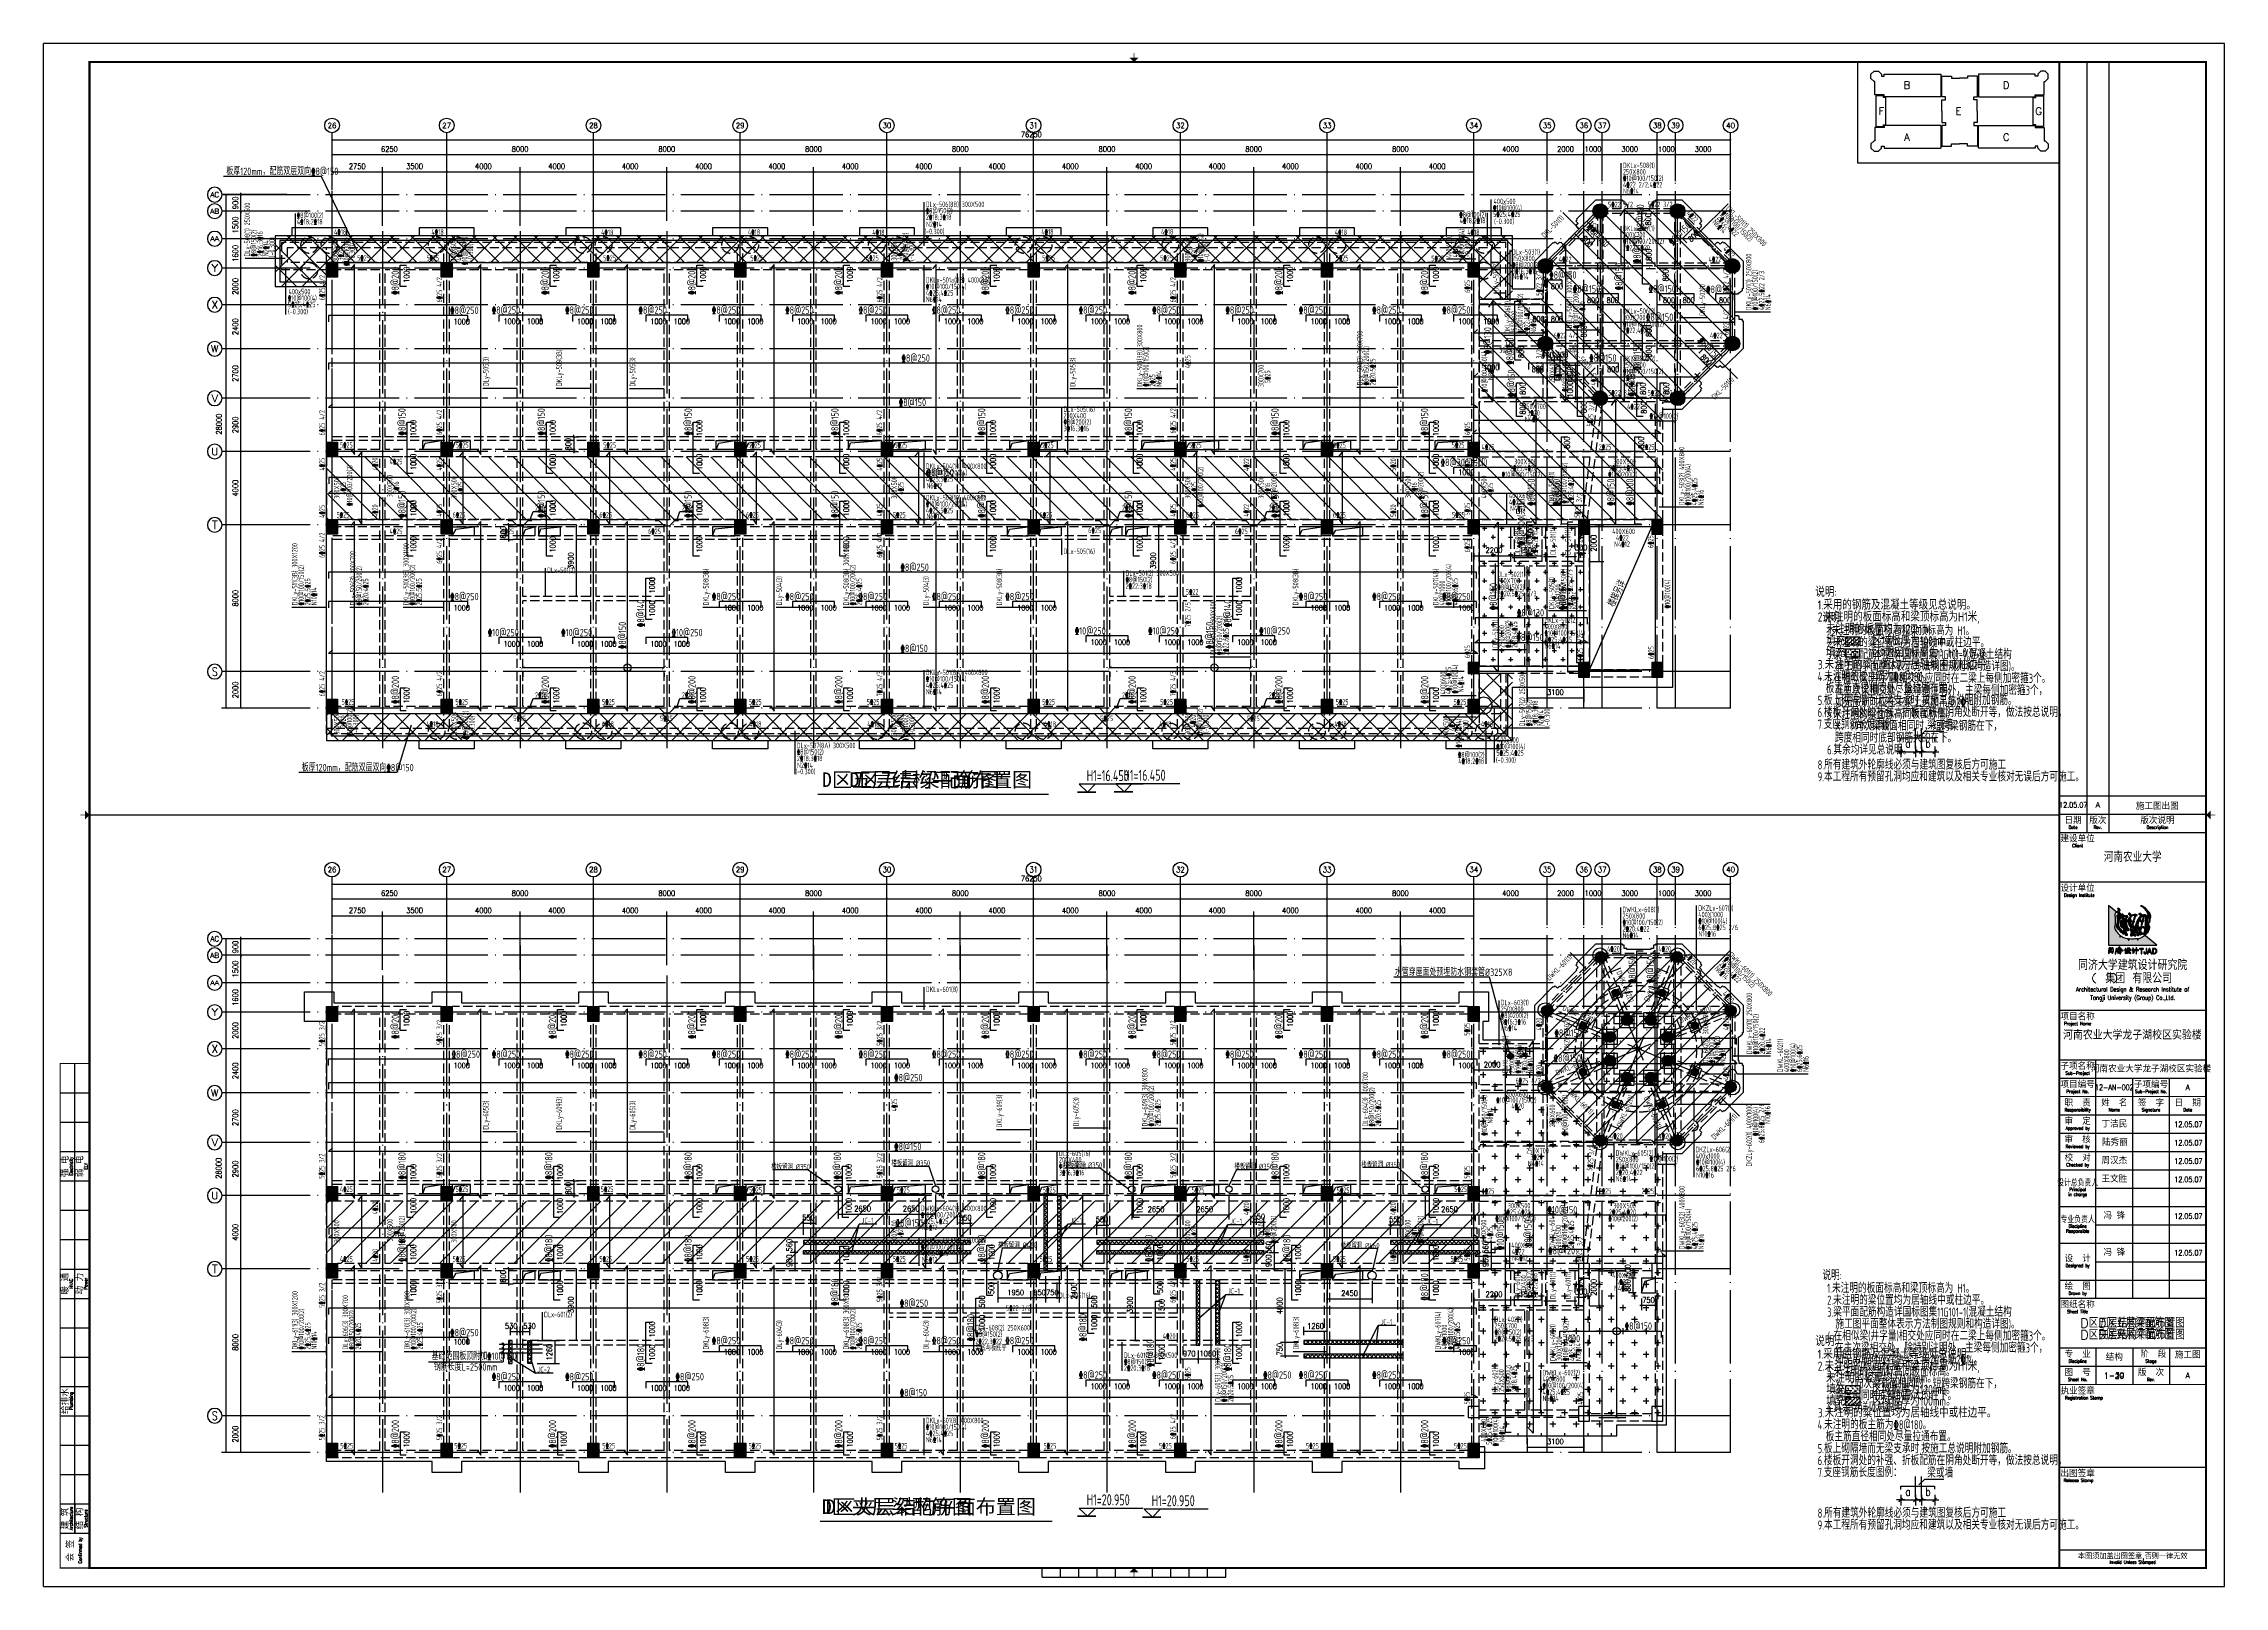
# Model space of a CAD drawing. Header units: millimetres. Extents: x 2998490 to 15040601, y 444546 to 7822218.
# Drawn here: x 14841995 to 14960895, y 7485764 to 7569864 of the extents above; entities that cross this region are included whole.
import ezdxf
from ezdxf.enums import TextEntityAlignment as Align

# ---------------------------------------------------------------- set-up
doc = ezdxf.new("R2010")
doc.units = ezdxf.units.MM
doc.header["$LTSCALE"] = 2000
doc.linetypes.add('DASH', pattern=[0.35, 0.25, -0.1])
doc.linetypes.add('DOTE', pattern=[2.42, 2, -0.2, 0.02, -0.2])
for name, color, linetype in [('3-AXIS', 3, 'Continuous'), ('3-AXIS_TEXT', 7, 'Continuous'), ('3-ban', 84, 'Continuous'), ('3-ban-hatch', 9, 'Continuous'), ('3-ban-rein', 1, 'Continuous'), ('3-ban-TEXT', 7, 'Continuous'), ('3-ban设备基础', 3, 'Continuous'), ('3-column-DOWN', 232, 'Continuous'), ('3-COLUMN-UP', 2, 'Continuous'), ('3-dcl', 3, 'Continuous'), ('3-dote', 43, 'DOTE'), ('3-HATCH', 8, 'Continuous'), ('3-liang-rein-X', 54, 'Continuous'), ('3-liang-rein-Y', 130, 'Continuous'), ('3-liang-R截面-X', 50, 'Continuous'), ('3-liang-R截面-Y', 70, 'Continuous'), ('3-liang-s-1', 44, 'Continuous'), ('3-liang-xu', 120, 'DASH'), ('3-装饰线脚', 7, 'Continuous'), ('AXIS', 3, 'Continuous'), ('AXIS_TEXT', 7, 'Continuous'), ('DOTE', 9, 'DOTE'), ('图框', 7, 'Continuous')]:
    doc.layers.add(name, color=color, linetype=linetype)
doc.layers.add('3-零部件', color=73, linetype='Continuous', lineweight=5)
doc.styles.add('_TCH_AXIS', font='COMPLEX', dxfattribs={"bigfont": 'GBCBIG'})
doc.styles.add('COMPLEX', font='COMPLEX')
doc.styles.add('DIM_FONT', font='SIMPLEX', dxfattribs={"width": 0.8, "bigfont": 'HZTXT'})
doc.styles.add('NT4', font='tssdeng.shx', dxfattribs={"width": 0.65, "bigfont": 'tssdchn.shx'})
doc.styles.add('TJ1', font='tj-romans1.shx', dxfattribs={"width": 0.8, "bigfont": 'tj-hztxt1.shx'})
doc.styles.add('TKZ1_tjhts.shx', font='tjromant.shx', dxfattribs={"bigfont": 'tjhts.shx'})
doc.styles.add('TKZ2_tjkts.shx', font='tjromant.shx', dxfattribs={"bigfont": 'tjkts.shx'})
doc.styles.add('TSSD_Rein', font='Tssdeng.shx', dxfattribs={"width": 0.7, "bigfont": 'hztxt.shx'})
doc.styles.add('黑体', font='SIMHEI.TTF')
doc.dimstyles.new('AXIS150', dxfattribs={"dimscale": 1.5, "dimtxt": 300, "dimasz": 1, "dimexe": 200, "dimexo": 200, "dimgap": 150, "dimtad": 1, "dimdec": 0, "dimzin": 0, "dimdsep": 46, "dimtxsty": 'DIM_FONT', "dimblk1": '_DIMX', "dimblk2": '_DIMX', "dimsah": 1, "dimcen": 0.09, "dimclrt": 7, "dimadec": 0, "dimazin": 0, "dimtfac": 1, "dimtdec": 0, "dimtix": 1, "dimtmove": 2, "dimatfit": 3, "dimfxl": 0, "dimtolj": 1, "dimtzin": 0, "dimarcsym": 0})
doc.dimstyles.new('DIMN100', dxfattribs={"dimtxt": 300, "dimasz": 100, "dimexe": 250, "dimexo": 300, "dimgap": 150, "dimtad": 1, "dimdec": 0, "dimzin": 0, "dimdsep": 46, "dimtxsty": 'DIM_FONT', "dimblk": 'ARCHTICK', "dimcen": 0.09, "dimclrt": 7, "dimazin": 2, "dimtfac": 1, "dimtdec": 0, "dimtix": 1, "dimtmove": 2, "dimatfit": 3, "dimldrblk": 'ARCHTICK', "dimfxl": 0, "dimtolj": 1, "dimtzin": 0, "dimarcsym": 0})
pattern_1 = [(225, (29072242.5, 15094838.24), (561.266008, -561.266008), []), (315, (29072242.5, 15094838.24), (561.266008, 561.266008), [])]

# ---------------------------------------------------------------- blocks, each defined once
blk = doc.blocks.new('TJAD_TK_LOGO')
for points in [[(0.309, 0.239, -0.055111), (0.298, 0.218, -0.399817), (0.289, 0.213, -0.15154), (0.281, 0.216, -0.301448), (0.281, 0.226, 0.010306), (0.289, 0.248, -0.01851), (0.216, 0.33, -0.103184), (0.157, 0.423, -0.120959), (0.156, 0.5, 0.063512), (0.168, 0.638, 0.024265), (0.163, 0.716, -0.039016), (0.159, 0.759, -0.148803), (0.167, 0.795, -0.063522), (0.19, 0.819, -0.021561), (0.199, 0.827), (0, 0.989), (0, 0.014), (1.2, 0.014), (0.901, 0.256, -0.02734), (0.87, 0.232, -0.056811), (0.802, 0.195, -0.043653), (0.743, 0.178, 0.070224), (0.74, 0.168, -0.155586), (0.734, 0.146, -0.268078), (0.715, 0.144, 0.046034), (0.714, 0.151, -0.10837), (0.716, 0.158, 0.067272), (0.719, 0.172, 0.007869), (0.606, 0.171, -0.018474), (0.519, 0.174, 0.089356), (0.513, 0.16, -0.084297), (0.509, 0.144, -0.378712), (0.498, 0.137, -0.129516), (0.487, 0.142, 0.010082), (0.489, 0.148, -0.06366), (0.493, 0.159, -0.047427), (0.496, 0.17, 0.412458), (0.493, 0.175, 0.04646), (0.459, 0.179, -0.083304), (0.398, 0.192, -0.056916)], [(0.278, 0.851, 0.150805), (0.286, 0.87, 0.118181), (0.284, 0.888, 0.061251), (0.278, 0.901, 0.110829), (0.266, 0.912, 0.065976), (0.248, 0.919, 0.129921), (0.229, 0.92, 0.40681), (0.226, 0.916, 0.07663), (0.23, 0.907, -0.019502), (0.237, 0.896, -0.085799), (0.241, 0.884, -0.150999), (0.235, 0.858, -0.086307), (0.225, 0.846, -0.019332), (0.206, 0.833, 0.015742), (0.199, 0.827), (0.264, 0.775, -0.014783), (0.267, 0.774, -0.092021), (0.285, 0.767, -0.021612), (0.299, 0.758, 0.020501), (0.302, 0.757, -0.138406), (0.302, 0.756, -0.004327), (0.304, 0.756, 0.041521), (0.307, 0.755, 0.017006), (0.309, 0.756, 0.175362), (0.313, 0.76, 0.115175), (0.313, 0.77, 0.133458), (0.302, 0.795, 0.090138), (0.282, 0.811, 0.068529), (0.267, 0.817, -0.013934), (0.257, 0.819, -0.201719), (0.25, 0.824, -0.378426), (0.25, 0.831, -0.084166), (0.26, 0.837, 0.070184)], [(0.264, 0.775, 0.064867), (0.248, 0.774, 0.116531), (0.226, 0.765, 0.208218), (0.216, 0.75, 0.02194), (0.216, 0.741, -0.003556), (0.223, 0.64, -0.008585), (0.225, 0.606, -0.036626), (0.224, 0.587, -0.030322), (0.219, 0.565, 0.008639), (0.208, 0.528, 0.029199), (0.201, 0.493, 0.047639), (0.199, 0.469, 0.083135), (0.203, 0.45, 0.077424), (0.222, 0.419, 0.095524), (0.251, 0.392, 0.133345), (0.255, 0.391, 0.037671), (0.266, 0.395, -0.074764), (0.289, 0.401, -0.017227), (0.311, 0.402, 0.103318), (0.324, 0.403, 0.529251), (0.324, 0.406, 0.058891), (0.31, 0.414, -0.106556), (0.272, 0.441, -0.157893), (0.244, 0.5, -0.090292), (0.241, 0.541, -0.061166), (0.257, 0.612, -0.11155), (0.27, 0.637, -0.016825), (0.293, 0.661, -0.002917), (0.333, 0.697, 0.013927), (0.345, 0.708)], [(0.474, 0.731, 0.018572), (0.473, 0.731), (0.473, 0.732, 0.06936), (0.47, 0.733, 0.047212), (0.46, 0.735, 0.024282), (0.443, 0.735, -0.000753), (0.412, 0.735, -0.013374), (0.392, 0.736, -0.164458), (0.382, 0.74, -0.15617), (0.376, 0.751, 0.064833), (0.371, 0.765, 0.17195), (0.36, 0.774, 0.077232), (0.348, 0.779, 0.099365), (0.341, 0.778, 0.128164), (0.335, 0.776, 0.199677), (0.331, 0.766, 0.156287), (0.335, 0.754, 0.086381), (0.343, 0.746, 0.029794), (0.351, 0.742, -0.218512), (0.359, 0.734, -0.050196), (0.36, 0.726, -0.223734), (0.356, 0.72, -0.013892), (0.345, 0.708), (0.359, 0.697, -0.00619), (0.387, 0.712, -0.093205), (0.434, 0.721, -0.103421), (0.439, 0.72, -0.384925), (0.441, 0.717, -0.045853), (0.438, 0.703, -0.014561), (0.423, 0.658, 0.006316), (0.419, 0.648), (0.432, 0.637, -0.003465), (0.435, 0.644, -0.002724), (0.456, 0.704, -0.338072), (0.461, 0.707, 0.005218), (0.473, 0.707, 0.309415), (0.476, 0.708, 0.132077), (0.479, 0.71, 0.147744), (0.481, 0.715, 0.135646), (0.481, 0.723, 0.18433)], [(0.756, 0.375, 0.010654), (0.758, 0.371, 0.091005), (0.765, 0.363, 0.311976), (0.77, 0.363)]]:
    blk.add_hatch(color=256).paths.add_polyline_path(points)
h = blk.add_hatch(color=256)
h.paths.add_polyline_path([(0.393, 0.563, -0.011586), (0.397, 0.579, 0.253288), (0.396, 0.579, 0.095247), (0.388, 0.58, -0.0106), (0.376, 0.58, -0.133876), (0.361, 0.583, -0.082431), (0.345, 0.596, -0.01622), (0.332, 0.612, 0.042319), (0.324, 0.621, 0.140851), (0.317, 0.624, 0.145933), (0.308, 0.622, 0.038492), (0.302, 0.618), (0.302, 0.618, 0.000616), (0.3, 0.616, 0.032553), (0.298, 0.615, 0.095329), (0.294, 0.61, 0.096767), (0.291, 0.597, -0.001525), (0.288, 0.574, 0.034244), (0.285, 0.552, 0.085899), (0.292, 0.504, 0.097395), (0.314, 0.467, 0.083463), (0.339, 0.445, 0.098864), (0.352, 0.441, 0.30663), (0.356, 0.443, 0.075685), (0.361, 0.453, 0.009946), (0.371, 0.491, -0.023424), (0.378, 0.51, 0.034776)])
h.paths.add_polyline_path([(0.333, 0.372, 0.321528), (0.33, 0.377, 0.021484), (0.291, 0.382, 0.022843), (0.282, 0.382, 0.102534), (0.276, 0.381, 0.130045), (0.272, 0.378, 0.267367), (0.271, 0.374, -0.005872), (0.276, 0.364, 0.058515), (0.28, 0.355, 0.081344), (0.295, 0.338, 0.099387), (0.309, 0.33, 0.035917), (0.315, 0.328, 0.245908), (0.318, 0.33, 0.105203), (0.327, 0.349, -0.034055), (0.332, 0.365, 0.056891)])
h.paths.add_polyline_path([(0.431, 0.34, 0.245812), (0.436, 0.359, 0.065072), (0.425, 0.393, 0.134826), (0.425, 0.393, -0.114996), (0.425, 0.394, 0.061748), (0.418, 0.405, 0.16919), (0.41, 0.409, 0.009694), (0.393, 0.411, 0.017654), (0.382, 0.412, 0.044621), (0.374, 0.411, 0.15913), (0.368, 0.408, 0.263058), (0.367, 0.404, 0.037983), (0.375, 0.384, -0.091013), (0.378, 0.375, -0.183458), (0.376, 0.37, -0.186991), (0.37, 0.367, -0.076588), (0.364, 0.367, 0.012233), (0.357, 0.368, 0.175338), (0.353, 0.367, 0.023216), (0.34, 0.33, 0.04069), (0.336, 0.312, 0.28537), (0.339, 0.306, 0.048651), (0.347, 0.302, -0.083296), (0.359, 0.295, 0.044689), (0.367, 0.289, 0.196761), (0.378, 0.288, 0.127879), (0.395, 0.298, 0.050671)])
h.paths.add_polyline_path([(0.463, 0.285, 0.013244), (0.461, 0.293, 0.042352), (0.454, 0.311, 0.086452), (0.451, 0.314, 0.181931), (0.447, 0.314, 0.105167), (0.437, 0.307, 0.063777), (0.422, 0.289, 0.079039), (0.415, 0.273, 0.295118), (0.417, 0.263, 0.12746), (0.426, 0.259, 0.051219), (0.438, 0.258, -0.006938), (0.459, 0.255, 0.101871), (0.472, 0.256, 0.282022), (0.475, 0.26, 0.127329), (0.473, 0.266), (0.473, 0.266, -0.004335)])
h.paths.add_polyline_path([(0.658, 0.308, -0.058552), (0.645, 0.335, -0.043685), (0.641, 0.359, 0.088622), (0.637, 0.372, 0.151789), (0.622, 0.385, -0.046532), (0.606, 0.394, 0.04555), (0.599, 0.398, 0.043142), (0.597, 0.399), (0.597, 0.399, 0.251715), (0.586, 0.396, 0.137334), (0.576, 0.371, -0.022108), (0.571, 0.349, 0.025269), (0.557, 0.305, -0.028381), (0.55, 0.284, 0.095667), (0.544, 0.258, 0.266705), (0.554, 0.241, 0.133638), (0.581, 0.24, 0.117773), (0.634, 0.259, 0.081266), (0.66, 0.285, 0.080524), (0.663, 0.292), (0.663, 0.292), (0.664, 0.292), (0.664, 0.295), (0.663, 0.295, 0.059624)])
h.paths.add_polyline_path([(0.568, 0.406, 0.121011), (0.564, 0.41, 0.051248), (0.55, 0.42, 0.077555), (0.545, 0.422, 0.238499), (0.542, 0.421, 0.167798), (0.541, 0.418, 0.09655), (0.541, 0.4, -0.014406), (0.543, 0.392, -0.00033), (0.545, 0.375, 0.1059), (0.551, 0.357, 0.313865), (0.556, 0.357, 0.231713), (0.56, 0.364, 0.026659), (0.564, 0.385, -0.007425), (0.568, 0.4, 0.16995)])
h.paths.add_polyline_path([(0.679, 0.25, 0.082015), (0.68, 0.258, 0.360369), (0.675, 0.264, 0.094324), (0.668, 0.263, 0.109868), (0.666, 0.263, -0.017853), (0.664, 0.262), (0.663, 0.262, 0.095638), (0.652, 0.251, 0.069381), (0.647, 0.242, 0.391778), (0.649, 0.238, 0.16265), (0.658, 0.237, 0.029698), (0.663, 0.239), (0.664, 0.239, 0.027865), (0.674, 0.243, 0.232972)])
h.paths.add_polyline_path([(0.765, 0.309, -0.00792), (0.766, 0.312, -0.04061), (0.767, 0.316, 0.057732), (0.769, 0.323, 0.231089), (0.766, 0.331, 0.223752), (0.755, 0.33, 0.032861), (0.734, 0.315, -0.012035), (0.716, 0.303, 0.160241), (0.7, 0.287, 0.160304), (0.7, 0.267, 0.221951), (0.709, 0.256, 0.080228), (0.726, 0.248, 0.124433), (0.741, 0.247, 0.177577), (0.748, 0.255, 0.06059), (0.758, 0.283, -0.013372)])
h = blk.add_hatch(color=256)
h.paths.add_polyline_path([(0.419, 0.648), (0.359, 0.697, 0.122439), (0.344, 0.679, 0.077208), (0.338, 0.662, 0.221374), (0.343, 0.64, -0.044103), (0.353, 0.625, 0.092474), (0.367, 0.606, 0.149827), (0.383, 0.599, 0.078107), (0.401, 0.6, 0.300992), (0.408, 0.607, 0.003448), (0.412, 0.624, -0.014936)])
h.paths.add_polyline_path([(0.448, 0.531, -0.118411), (0.466, 0.61), (0.432, 0.637, 0.013731), (0.424, 0.609, 0.354128), (0.426, 0.607, 0.149403), (0.425, 0.606, -0.033756), (0.429, 0.605, -0.301225), (0.432, 0.602, -0.067966), (0.431, 0.585, -0.155357), (0.425, 0.583, -0.0383), (0.418, 0.581, 0.394404), (0.414, 0.577, -0.002997), (0.393, 0.506, 0.027314), (0.376, 0.437, 0.262389), (0.377, 0.431, 0.054171), (0.409, 0.43, -0.120269), (0.432, 0.428, -0.238212), (0.445, 0.415, -0.030328), (0.452, 0.384, 0.177342), (0.459, 0.369, 0.189169), (0.473, 0.367, 0.024901), (0.494, 0.37, 0.43233), (0.503, 0.381, 0.054023), (0.499, 0.406, 0.072563), (0.493, 0.423, -0.024272), (0.473, 0.455, -0.09052)])
h.paths.add_polyline_path([(0.591, 0.509), (0.494, 0.587, 0.02545), (0.492, 0.572, 0.128799), (0.501, 0.52, 0.044216), (0.522, 0.484, 0.076323), (0.548, 0.46, 0.034366), (0.562, 0.452, 0.076032), (0.572, 0.449, 0.341488), (0.575, 0.451, 0.069217), (0.584, 0.479, 0.009229)])
h.paths.add_polyline_path([(0.606, 0.496, 0.003269), (0.602, 0.481, 0.051211), (0.597, 0.445, 0.204101), (0.599, 0.435, -0.011598), (0.623, 0.42, -0.044991), (0.66, 0.394, -0.200983), (0.669, 0.38, -0.006426), (0.679, 0.338, 0.079721), (0.687, 0.311, 0.326464), (0.691, 0.309, 0.087838), (0.695, 0.311, 0.087656), (0.715, 0.332, 0.286319), (0.72, 0.36, 0.076349), (0.701, 0.389, -0.160397), (0.676, 0.44), (0.676, 0.44)])
h.paths.add_polyline_path([(0.852, 0.297), (0.79, 0.347, 0.007087), (0.777, 0.301, 0.070922), (0.774, 0.275, 0.248353), (0.779, 0.265, 0.199635), (0.795, 0.268, -0.006886), (0.813, 0.275, 0.05678), (0.847, 0.293, 0.006803)])
h = blk.add_hatch(color=256)
h.paths.add_polyline_path([(0.712, 0.755, 0.083086), (0.708, 0.761, 0.127732), (0.701, 0.764, 0.060999), (0.673, 0.768, 0.050289), (0.649, 0.769, 0.061315), (0.626, 0.765, -0.058239), (0.605, 0.759, -0.023274), (0.577, 0.756, -0.318074), (0.565, 0.762, -0.012807), (0.546, 0.787, 0.176594), (0.527, 0.801, 0.141446), (0.512, 0.802, 0.254042), (0.501, 0.793, 0.094349), (0.5, 0.777, 0.272202), (0.507, 0.767, 0.06938), (0.523, 0.763, -0.099001), (0.54, 0.758, -0.173209), (0.549, 0.747, -0.244282), (0.547, 0.738, -0.042049), (0.531, 0.716, 0.019533), (0.504, 0.683, 0.074328), (0.489, 0.659, -0.003717), (0.466, 0.61), (0.494, 0.587, -0.03259), (0.498, 0.607, -0.114709), (0.504, 0.617), (0.507, 0.619), (0.509, 0.62), (0.512, 0.62), (0.514, 0.619), (0.523, 0.614), (0.529, 0.609), (0.548, 0.592), (0.554, 0.586), (0.555, 0.586, 0.137325), (0.563, 0.582, 0.052206), (0.581, 0.58, -0.039081), (0.596, 0.578, -0.061234), (0.6, 0.577, -0.389955), (0.602, 0.574, -0.015439), (0.601, 0.566, -0.009793), (0.592, 0.514, -0.001555), (0.591, 0.509), (0.606, 0.496, -0.005675), (0.613, 0.522, 0.021764), (0.624, 0.57, -0.037231), (0.627, 0.579, -0.166808), (0.63, 0.581, 0.014415), (0.637, 0.584, 0.232872), (0.642, 0.591, 0.087887), (0.641, 0.601, 0.002273), (0.638, 0.615, -0.178357), (0.638, 0.619, -0.001216), (0.651, 0.66, -0.011476), (0.664, 0.699, -0.017032), (0.676, 0.729, -0.192629), (0.689, 0.74, -0.05264), (0.702, 0.745, 0.121865), (0.712, 0.748, 0.384919)])
h.paths.add_polyline_path([(0.597, 0.737, -0.021509), (0.628, 0.747, -0.053885), (0.638, 0.749, -0.363115), (0.652, 0.741, -0.093078), (0.646, 0.705, 0.023125), (0.622, 0.626, -0.067346), (0.613, 0.603, -0.278742), (0.606, 0.6, -0.067064), (0.586, 0.602, -0.223721), (0.563, 0.619, -0.070697), (0.543, 0.661, -0.171192), (0.544, 0.69, -0.090372), (0.564, 0.717, -0.097027)], flags=16)
h = blk.add_hatch(color=256)
h.paths.add_polyline_path([(0.982, 0.688, -0.266995), (0.988, 0.691, -0.078548), (0.994, 0.689, -0.061401), (1.001, 0.685, -0.140506), (1.007, 0.676, -0.075077), (1.01, 0.653, -0.023792), (1.008, 0.62, 0.028581), (1.007, 0.585, 0.083513), (1.009, 0.572, 0.556873), (1.014, 0.571, 0.099876), (1.028, 0.596, 0.058859), (1.035, 0.633, 0.00868), (1.036, 0.66, -0.055868), (1.045, 0.71, 0.012909), (1.049, 0.719, 0.07627), (1.048, 0.734, 0.168287), (0.983, 0.856, 0.045812), (0.89, 0.946, 0.082299), (0.824, 0.983, 0.045024), (0.802, 0.988, 0.184323), (0.796, 0.987, 0.401214), (0.797, 0.985, 0.073894), (0.803, 0.98, 0.009968), (0.828, 0.967, -0.045085), (0.849, 0.953, -0.042435), (0.89, 0.913, -0.014659), (0.933, 0.859, -0.075958), (0.979, 0.767, 0.183281), (0.919, 0.704, 0.093166), (0.905, 0.577, 0.002645), (0.905, 0.539), (0.95, 0.539, -0.021718), (0.951, 0.561, -0.060902), (0.951, 0.563, -0.750169), (0.953, 0.563, -0.062141), (0.956, 0.558, -0.02804), (0.962, 0.541, -0.001207), (0.963, 0.539), (0.999, 0.539), (0.998, 0.542), (0.986, 0.581, -0.042759), (0.971, 0.648, -0.166183), (0.976, 0.68, -0.02967)])
h.paths.add_polyline_path([(0.921, 0.747, 0.337691), (0.922, 0.75, 0.234051), (0.918, 0.756, 0.085029), (0.898, 0.762, 0.109404), (0.867, 0.76, 0.027051), (0.842, 0.75, 0.096966), (0.82, 0.779, 0.147389), (0.788, 0.798, 0.110178), (0.765, 0.798, 0.193659), (0.754, 0.789, 0.105864), (0.751, 0.781, 0.322715), (0.756, 0.77, 0.090222), (0.775, 0.763, 0.021428), (0.79, 0.76, -0.062248), (0.802, 0.756, -0.0489), (0.814, 0.75, 0.061445), (0.828, 0.743, 0.045204), (0.773, 0.709, 0.105153), (0.746, 0.68, 0.017534), (0.699, 0.593, 0.04727), (0.677, 0.539), (0.731, 0.539, -0.016538), (0.733, 0.546, -0.06987), (0.755, 0.615, -0.55525), (0.762, 0.616, 0.087068), (0.773, 0.608, 0.000587), (0.779, 0.605, 0.051645), (0.781, 0.604, 0.002312), (0.798, 0.592, 0.1078), (0.815, 0.585, 0.06971), (0.83, 0.588, -0.002349), (0.824, 0.554, -0.014725), (0.822, 0.539), (0.839, 0.539, -0.003665), (0.842, 0.55, -0.003176), (0.85, 0.584, -0.214328), (0.855, 0.589, 0.079005), (0.864, 0.594, 0.136284), (0.869, 0.604, 0.042038), (0.87, 0.61, 0.121208), (0.869, 0.615, 0.033156), (0.864, 0.622, -0.089896), (0.861, 0.627, -0.153361), (0.862, 0.632, -0.00558), (0.876, 0.678, -0.02004), (0.892, 0.724, -0.10938), (0.9, 0.737, 0.024126), (0.911, 0.741, 0.094696)])
h.paths.add_polyline_path([(0.871, 0.737, -0.143663), (0.867, 0.714, 0.018808), (0.849, 0.654, -0.117601), (0.837, 0.612, -0.229986), (0.819, 0.61, -0.2857), (0.79, 0.639, -0.267121), (0.803, 0.697, -0.053371), (0.832, 0.724, -0.07094), (0.861, 0.743, -0.49062)], flags=16)
h = blk.add_hatch(color=256)
h.paths.add_polyline_path([(0.952, 0.5, -0.00262), (0.951, 0.526, -0.01182), (0.95, 0.539), (0.905, 0.539, 0.006126), (0.905, 0.449, 0.002492), (0.906, 0.412, 0.048247), (0.887, 0.46, 0.065909), (0.883, 0.465, 0.224936), (0.877, 0.467, 0.038284), (0.864, 0.466, -0.06616), (0.83, 0.465, -0.485088), (0.827, 0.467, -0.101913), (0.828, 0.487, -0.016956), (0.839, 0.539), (0.822, 0.539, -0.017973), (0.817, 0.52, -0.010562), (0.81, 0.476, -0.208845), (0.803, 0.461, -0.11949), (0.791, 0.457, -0.131776), (0.748, 0.465, -0.127624), (0.732, 0.488, -0.118385), (0.731, 0.539), (0.677, 0.539, 0.005191), (0.675, 0.533, 0.105733), (0.676, 0.44), (0.718, 0.405), (0.745, 0.405, -0.078177), (0.747, 0.414, -0.129583), (0.758, 0.426, -0.224047), (0.779, 0.429, -0.071036), (0.78, 0.429, 0.101063), (0.781, 0.428, -0.019588), (0.783, 0.428, -0.023828), (0.784, 0.427, -0.322257), (0.79, 0.416, -0.013384), (0.788, 0.405), (0.804, 0.405, -0.014271), (0.808, 0.414, -0.194353), (0.821, 0.43, -0.094044), (0.855, 0.439, -0.035175), (0.871, 0.44, -0.177154), (0.88, 0.432, -0.054292), (0.893, 0.405), (0.948, 0.405, 0.016129), (0.951, 0.417, 0.043741), (0.953, 0.46, 0.012835)])
h.paths.add_polyline_path([(1.021, 0.458), (1.011, 0.5), (0.999, 0.539), (0.963, 0.539, -0.013434), (0.968, 0.518, -0.01242), (0.972, 0.498, -0.017255), (0.974, 0.479, -0.024091), (0.974, 0.433, -0.03797), (0.971, 0.405), (1.012, 0.405, 0.01383), (1.019, 0.427, 0.116879)])
h.paths.add_polyline_path([(0.967, 0.319, 0.068823), (0.992, 0.356, 0.031999), (1.012, 0.405), (0.971, 0.405, -0.002893), (0.971, 0.403, -0.072675), (0.96, 0.375, -0.038888), (0.948, 0.355, -0.02059), (0.929, 0.332, -0.114728), (0.923, 0.326, -0.052839), (0.914, 0.32), (0.911, 0.319), (0.909, 0.319), (0.909, 0.322), (0.914, 0.334), (0.918, 0.341), (0.933, 0.363), (0.941, 0.383), (0.941, 0.384, 0.030329), (0.948, 0.405), (0.893, 0.405, -0.019139), (0.897, 0.395, -0.131139), (0.901, 0.371, -0.068706), (0.888, 0.337, -0.106182), (0.87, 0.312, -0.027075), (0.852, 0.297), (0.901, 0.256, 0.015633), (0.918, 0.272, -0.009266)])
h = blk.add_hatch(color=256)
h.paths.add_polyline_path([(0.798, 0.379, -0.041396), (0.804, 0.405), (0.788, 0.405, -0.011453), (0.786, 0.396, -0.01007), (0.783, 0.379, -0.034546), (0.778, 0.371, -0.087737), (0.77, 0.363), (0.79, 0.347), (0.79, 0.347, 0.020125)])
h.paths.add_polyline_path([(0.745, 0.405), (0.718, 0.405), (0.756, 0.375, -0.051476), (0.747, 0.393, -0.099669)])
h = blk.add_hatch(color=256)
h.paths.add_polyline_path([(0.109, -0.055, 0.215782), (0.096, -0.053, 0.067417), (0.088, -0.057, -0.168397), (0.072, -0.061, -0.018722), (0.056, -0.059, 0.069135), (0.037, -0.058, -0.211583), (0.032, -0.057, 0.012327), (0.027, -0.054, 0.18165), (0.023, -0.055, 0.234564), (0.014, -0.061, 0.06939), (0.009, -0.077, 0.040114), (0.004, -0.126, 0.00862), (0.004, -0.151, 0.034302), (0.003, -0.186, 0.240525), (0.011, -0.199, 0.151405), (0.014, -0.2, 0.254247), (0.016, -0.192, 0.038225), (0.017, -0.166, -0.061608), (0.019, -0.146, 0.026815), (0.022, -0.113, -0.054652), (0.026, -0.093, -0.028262), (0.029, -0.084, -0.253686), (0.038, -0.079, 0.007206), (0.049, -0.078, -0.006599), (0.073, -0.075, 0.009999), (0.084, -0.072, -0.062381), (0.093, -0.073, -0.15567), (0.099, -0.077, -0.051163), (0.105, -0.085, -0.102101), (0.107, -0.091, -0.03095), (0.107, -0.129, 0.010088), (0.107, -0.15, -0.131285), (0.104, -0.163, -0.019629), (0.101, -0.168, -0.485137), (0.096, -0.17, 0.001583), (0.093, -0.168, 0.165296), (0.088, -0.17, 0.24859), (0.085, -0.178, 0.066176), (0.088, -0.189, 0.038595), (0.091, -0.194, 0.378365), (0.095, -0.196, 0.077759), (0.104, -0.183, 0.016012), (0.112, -0.17, 0.054651), (0.118, -0.155, 0.087206), (0.123, -0.112, 0.064902), (0.117, -0.068, 0.144064)])
h.paths.add_polyline_path([(0.063, -0.093), (0.056, -0.093), (0.053, -0.094), (0.049, -0.096), (0.047, -0.097), (0.046, -0.1, 0.333571), (0.046, -0.104, 0.045952), (0.052, -0.107, 0.064784), (0.062, -0.109, 0.210865), (0.068, -0.107, 0.127927), (0.071, -0.102, 0.211886), (0.07, -0.096, 0.12013), (0.067, -0.094)], flags=17)
h.paths.add_polyline_path([(0.058, -0.146, -0.039434), (0.061, -0.152, 0.054133), (0.064, -0.158, 0.123184), (0.08, -0.15, 0.140353), (0.084, -0.143, 0.284617), (0.083, -0.139, -0.012464), (0.076, -0.135, 0.016141), (0.064, -0.126, -0.029736), (0.041, -0.127, -0.149024), (0.037, -0.13, 0.190304), (0.034, -0.134, 0.089845), (0.033, -0.143, 0.171078), (0.041, -0.157, 0.249801), (0.05, -0.159, 0.378768), (0.055, -0.153, 0.031236), (0.054, -0.146), (0.056, -0.144)], flags=17)
h.paths.add_polyline_path([(0.194, -0.081, -0.130766), (0.193, -0.083, -0.049), (0.189, -0.09, 0.175351), (0.187, -0.096, 0.389375), (0.189, -0.097, 0.146359), (0.197, -0.094, 0.079034), (0.202, -0.089, 0.101244), (0.205, -0.084, 0.132531), (0.205, -0.077, 0.067751), (0.203, -0.072, 0.050259), (0.2, -0.068, 0.454265), (0.198, -0.068, 0.06765), (0.196, -0.073, 0.007561)])
h.paths.add_polyline_path([(0.189, -0.104, 0.313541), (0.186, -0.1, 0.335576), (0.183, -0.102, 0.015792), (0.178, -0.135, -0.057755), (0.171, -0.161, 0.000363), (0.163, -0.186, 0.094511), (0.167, -0.207, 0.230423), (0.17, -0.211, 0.369117), (0.176, -0.206, 0.039319), (0.18, -0.185, -0.109188), (0.189, -0.149, 0.00425), (0.191, -0.143, 0.032369), (0.189, -0.118, -0.025515)])
h.paths.add_polyline_path([(0.251, -0.045, 0.093827), (0.236, -0.063, 0.302072), (0.237, -0.068, 0.296548), (0.244, -0.068, 0.04254), (0.259, -0.06, -0.129019), (0.275, -0.057, -0.117204), (0.279, -0.058, -0.328405), (0.279, -0.061, -0.051459), (0.27, -0.072, 0.085646), (0.26, -0.09, 0.031903), (0.26, -0.093, -0.315533), (0.256, -0.098, -0.134544), (0.251, -0.099, -0.408117), (0.248, -0.096, 0.035639), (0.244, -0.085, 0.084333), (0.242, -0.081, 0.358627), (0.239, -0.08, 0.227473), (0.233, -0.092, 0.148882), (0.235, -0.099, -0.254787), (0.236, -0.106, -0.110418), (0.229, -0.113, -0.032156), (0.217, -0.121, 0.122106), (0.21, -0.128, 0.074479), (0.204, -0.144, 0.233421), (0.206, -0.152, 0.316166), (0.217, -0.152, 0.122903), (0.231, -0.14, 0.056501), (0.241, -0.125, -0.025506), (0.247, -0.11, -0.174643), (0.26, -0.101, 0.004602), (0.266, -0.098, -0.251477), (0.264, -0.107, -0.130218), (0.259, -0.112, 0.16089), (0.254, -0.116, 0.172735), (0.253, -0.123, 0.448793), (0.261, -0.125, 0.141971), (0.272, -0.109, 0.057248), (0.276, -0.094, -0.334885), (0.284, -0.087, -0.076773), (0.288, -0.087, -0.545841), (0.289, -0.089, -0.008092), (0.289, -0.104, 0.139136), (0.295, -0.124, 0.144746), (0.301, -0.128, 0.355116), (0.304, -0.126, 0.046986), (0.306, -0.118, 0.052614), (0.307, -0.115, 0.237681), (0.306, -0.113, 0.025436), (0.302, -0.111, -0.354836), (0.298, -0.107, -0.049448), (0.297, -0.093, -0.035628), (0.297, -0.088, -0.387964), (0.3, -0.084, -0.009611), (0.307, -0.081, 0.187317), (0.311, -0.078, 0.232403), (0.311, -0.072, 0.143525), (0.31, -0.072, 0.022411), (0.288, -0.082, -0.00319), (0.28, -0.086, -0.206179), (0.276, -0.086, -0.165764), (0.274, -0.084, -0.217969), (0.274, -0.08, -0.110096), (0.284, -0.068, -0.031862), (0.296, -0.059, 0.078929), (0.299, -0.057, 0.264707), (0.3, -0.055, 0.034215), (0.298, -0.052, 0.174735), (0.296, -0.052, 0.001752), (0.292, -0.052, -0.177458), (0.287, -0.05, -0.140307), (0.283, -0.047, -0.275752), (0.284, -0.041, 0.167681), (0.285, -0.035, 0.301407), (0.279, -0.03, 0.08311), (0.273, -0.03, 0.130737)])
h.paths.add_polyline_path([(0.327, -0.118, 0.027579), (0.343, -0.127, 0.154526), (0.354, -0.127, 0.082415), (0.363, -0.125, 0.312986), (0.363, -0.119, 0.221824), (0.36, -0.116, 0.031656), (0.355, -0.116, -0.00721), (0.342, -0.112, -0.071904), (0.327, -0.106, -0.267193), (0.324, -0.1, -0.023267), (0.328, -0.092, 0.395574), (0.325, -0.085, 0.188464), (0.317, -0.087, 0.051998), (0.311, -0.09, 0.108508), (0.306, -0.097, 0.200123), (0.304, -0.104, 0.191616), (0.308, -0.109, -0.01282)])
h.paths.add_polyline_path([(0.306, -0.135, 0.188222), (0.299, -0.134, 0.20573), (0.291, -0.139, 0.018376), (0.285, -0.149, -0.117409), (0.277, -0.159, -0.060927), (0.277, -0.146, 0.215117), (0.274, -0.142, 0.470033), (0.27, -0.143, -0.045545), (0.262, -0.149, -0.074224), (0.255, -0.151, -0.568137), (0.252, -0.149, -0.07678), (0.253, -0.144, 0.100197), (0.253, -0.135, 0.387299), (0.25, -0.133, 0.118665), (0.248, -0.134, 0.185429), (0.241, -0.147, -0.018374), (0.239, -0.158, 0.026924), (0.236, -0.169, -0.013447), (0.235, -0.18, 0.097057), (0.236, -0.192, 0.277047), (0.24, -0.195, 0.192921), (0.243, -0.193, 0.125735), (0.246, -0.18, -0.084178), (0.249, -0.165, -0.292454), (0.257, -0.16, -0.427415), (0.263, -0.166, -0.039723), (0.262, -0.177, 0.744354), (0.267, -0.179, 0.173973), (0.275, -0.172, -0.079593), (0.283, -0.162, 0.037997), (0.292, -0.152, -0.536451), (0.3, -0.152, -0.220641), (0.303, -0.166, -0.033334), (0.3, -0.178, -0.02197), (0.292, -0.196, -0.036413), (0.288, -0.204, 0.059035), (0.288, -0.205, 0.221247), (0.289, -0.208, 0.229092), (0.291, -0.208, 0.104052), (0.294, -0.206, 0.039622), (0.303, -0.189, 0.031663), (0.312, -0.173, 0.083922), (0.315, -0.156, 0.095464), (0.311, -0.142, 0.118136)])
h.paths.add_polyline_path([(0.429, -0.094), (0.441, -0.085, 0.028783), (0.422, -0.063), (0.41, -0.071, -0.06685)])
h.paths.add_polyline_path([(0.421, -0.105), (0.402, -0.104), (0.397, -0.104), (0.395, -0.104), (0.395, -0.118), (0.401, -0.118), (0.409, -0.117), (0.416, -0.117), (0.416, -0.171, -0.223037), (0.41, -0.183, -0.003297), (0.409, -0.184), (0.42, -0.194, 0.201777), (0.422, -0.192, -0.033526), (0.454, -0.166, -0.02738), (0.447, -0.153, -0.067274), (0.43, -0.17, -0.004515), (0.43, -0.112, -0.051491), (0.431, -0.104)])
h.paths.add_polyline_path([(0.468, -0.078), (0.468, -0.091, -0.202539), (0.461, -0.102, -0.066868), (0.447, -0.111, -0.101276), (0.461, -0.119, 0.145344), (0.479, -0.102, 0.140249), (0.482, -0.075, -0.003162), (0.512, -0.075, -0.016144), (0.511, -0.091, 0.052901), (0.512, -0.109, 0.214665), (0.515, -0.112, 0.093296), (0.515, -0.112, 0.137117), (0.524, -0.113, 0.000424), (0.537, -0.112, 0.022294), (0.552, -0.111), (0.554, -0.095), (0.55, -0.096), (0.546, -0.097), (0.542, -0.098), (0.536, -0.099), (0.532, -0.1), (0.527, -0.099), (0.526, -0.096), (0.527, -0.081), (0.528, -0.063), (0.521, -0.063), (0.511, -0.063), (0.498, -0.063), (0.486, -0.063), (0.477, -0.063), (0.467, -0.063)])
h.paths.add_polyline_path([(0.506, -0.122, -0.002263), (0.465, -0.122, -0.028919), (0.449, -0.121), (0.449, -0.135), (0.457, -0.134), (0.467, -0.133, -0.001197), (0.501, -0.133, 0.000411), (0.519, -0.133, -0.117897), (0.498, -0.165, -0.081518), (0.473, -0.138), (0.459, -0.142, 0.067412), (0.487, -0.172, -0.099344), (0.437, -0.187, -0.117302), (0.449, -0.199, 0.051291), (0.498, -0.18, 0.052048), (0.547, -0.197, -0.102524), (0.557, -0.182, -0.086164), (0.51, -0.172, 0.112398), (0.541, -0.121, -0.018709)])
h.paths.add_polyline_path([(0.604, -0.118), (0.604, -0.175, -0.094232), (0.598, -0.183), (0.608, -0.197), (0.647, -0.161), (0.64, -0.147), (0.619, -0.169), (0.619, -0.124, -0.058001), (0.621, -0.106, 0.319569), (0.62, -0.105, 0.045142), (0.606, -0.106, 0.020451), (0.594, -0.106, -0.034776), (0.578, -0.105), (0.578, -0.119, -0.030546)])
h.paths.add_polyline_path([(0.61, -0.06), (0.595, -0.066, -0.049542), (0.614, -0.094), (0.63, -0.087, 0.030356)])
h.paths.add_polyline_path([(0.66, -0.105, -0.019379), (0.635, -0.104), (0.635, -0.119, -0.02608), (0.66, -0.118), (0.682, -0.118), (0.682, -0.173, -0.021278), (0.681, -0.201), (0.697, -0.201, -0.017067), (0.697, -0.172), (0.697, -0.118), (0.715, -0.118, -0.024313), (0.741, -0.119), (0.741, -0.104, -0.018656), (0.71, -0.105), (0.697, -0.105), (0.697, -0.077, -0.143011), (0.702, -0.059, 0.162811), (0.697, -0.057, 0.035376), (0.685, -0.056, 0.004148), (0.681, -0.056, -0.046173), (0.682, -0.068, -0.00345), (0.682, -0.105, -0.001359)])
h.paths.add_polyline_path([(0.767, -0.069), (0.767, -0.085), (0.808, -0.085), (0.808, -0.2), (0.826, -0.2), (0.826, -0.085), (0.867, -0.085), (0.867, -0.069)])
h.paths.add_polyline_path([(0.93, -0.157, -0.040499), (0.929, -0.174, -0.3078), (0.915, -0.188, -0.189438), (0.897, -0.184, -0.186489), (0.89, -0.172, -0.07743), (0.889, -0.158), (0.872, -0.158, 0.198241), (0.882, -0.194, 0.214326), (0.91, -0.204, 0.249549), (0.941, -0.191, 0.135294), (0.948, -0.164), (0.948, -0.069), (0.93, -0.069)])
h.paths.add_polyline_path([(1.028, -0.069), (1.009, -0.069), (0.96, -0.2), (0.979, -0.2), (0.993, -0.161), (1.044, -0.161), (1.058, -0.2), (1.077, -0.2)])
h.paths.add_polyline_path([(1.019, -0.088), (1.039, -0.146), (0.998, -0.146)], flags=16)
h.paths.add_polyline_path([(1.091, -0.069), (1.091, -0.2), (1.14, -0.2, 0.229129), (1.182, -0.183, 0.179316), (1.197, -0.134, 0.181564), (1.183, -0.086, 0.220204), (1.141, -0.069)])
h.paths.add_polyline_path([(1.109, -0.085), (1.139, -0.085, -0.337188), (1.175, -0.108, -0.124189), (1.177, -0.152, -0.40123), (1.139, -0.184), (1.109, -0.184)], flags=16)
for points in [[(0, 0.989), (0, 0.014), (1.2, 0.014)], [(0.867, -0.069), (0.767, -0.069), (0.767, -0.085), (0.808, -0.085), (0.808, -0.2), (0.826, -0.2), (0.826, -0.085), (0.867, -0.085)], [(1.009, -0.069), (0.96, -0.2), (0.979, -0.2), (0.993, -0.161), (1.044, -0.161), (1.058, -0.2), (1.077, -0.2), (1.028, -0.069)], [(1.019, -0.088), (0.998, -0.146), (1.039, -0.146)]]:
    blk.add_lwpolyline(points, close=True)
for points in [[(1.048, 0.734, 0.168287), (0.983, 0.856, 0.045812), (0.89, 0.946, 0.082299), (0.824, 0.983, 0.045024), (0.802, 0.988, 0.184323), (0.796, 0.987, 0.401214), (0.797, 0.985, 0.073894), (0.803, 0.98, 0.009968), (0.828, 0.967, -0.045085), (0.849, 0.953, -0.042435), (0.89, 0.913, -0.014659), (0.933, 0.859, -0.075958), (0.979, 0.767, 0.183281), (0.919, 0.704, 0.093166), (0.905, 0.577, 0.00877), (0.905, 0.449, 0.002492), (0.906, 0.412, 0.048247), (0.887, 0.46, 0.065909), (0.883, 0.465, 0.224936), (0.877, 0.467, 0.038284), (0.864, 0.466, -0.06616), (0.83, 0.465, -0.485088), (0.827, 0.467, -0.101913), (0.828, 0.487, -0.020622), (0.842, 0.55, -0.003176), (0.85, 0.584, -0.214328), (0.855, 0.589, 0.079005), (0.864, 0.594, 0.136284), (0.869, 0.604, 0.042038), (0.87, 0.61, 0.13569), (0.868, 0.615, 0.030912), (0.864, 0.622, -0.089896), (0.861, 0.627, -0.153361), (0.862, 0.632, -0.00558), (0.876, 0.678, -0.02004), (0.892, 0.724, -0.10938), (0.9, 0.737, 0.024126), (0.911, 0.741, 0.094696), (0.921, 0.747, 0.397569), (0.922, 0.751, 0.211166), (0.918, 0.756, 0.085029), (0.898, 0.762, 0.109404), (0.867, 0.76, 0.027051), (0.842, 0.75, 0.096966), (0.82, 0.779, 0.147389), (0.788, 0.798, 0.110178), (0.765, 0.798, 0.193659), (0.754, 0.789, 0.105864), (0.751, 0.781, 0.322715), (0.756, 0.77, 0.090222), (0.775, 0.763, 0.021428), (0.79, 0.76, -0.062248), (0.802, 0.756, -0.0489), (0.814, 0.75, 0.061445), (0.828, 0.743, 0.045204), (0.773, 0.709, 0.105153), (0.746, 0.68, 0.017534), (0.699, 0.593, 0.052474), (0.675, 0.533, 0.105733), (0.676, 0.44, 0.160397), (0.701, 0.389, -0.076349), (0.72, 0.36, -0.286319), (0.715, 0.332, -0.087656), (0.695, 0.311, -0.08033), (0.691, 0.31, -0.368951), (0.687, 0.311, -0.079318), (0.679, 0.338, 0.006426), (0.669, 0.38, 0.200983), (0.66, 0.394, 0.044991), (0.623, 0.42, 0.011598), (0.599, 0.435, -0.204101), (0.597, 0.445, -0.051211), (0.602, 0.481, -0.008944), (0.613, 0.522, 0.021764), (0.624, 0.57, -0.037231), (0.627, 0.579, -0.166808), (0.63, 0.581, 0.014415), (0.637, 0.584, 0.232872), (0.642, 0.591, 0.087887), (0.641, 0.601, 0.002324), (0.638, 0.615, -0.163549), (0.638, 0.619, -0.001216), (0.651, 0.66, -0.011476), (0.664, 0.699, -0.017032), (0.676, 0.729, -0.192629), (0.689, 0.74, -0.05264), (0.702, 0.745, 0.121865), (0.712, 0.748, 0.384919), (0.712, 0.755, 0.083086), (0.708, 0.761, 0.127732), (0.701, 0.764, 0.060999), (0.673, 0.768, 0.050289), (0.649, 0.769, 0.061315), (0.626, 0.765, -0.058239), (0.605, 0.759, -0.023274), (0.577, 0.756, -0.318074), (0.565, 0.762, -0.012807), (0.546, 0.787, 0.176594), (0.527, 0.801, 0.141446), (0.512, 0.802, 0.254042), (0.501, 0.793, 0.094349), (0.5, 0.777, 0.272202), (0.507, 0.767, 0.06938), (0.523, 0.763, -0.099001), (0.54, 0.758, -0.176084), (0.549, 0.747, -0.238335), (0.547, 0.738, -0.042049), (0.531, 0.716, 0.019533), (0.504, 0.683, 0.074328), (0.489, 0.659, -0.003717), (0.466, 0.61, 0.118412), (0.448, 0.531, 0.09052), (0.473, 0.455, 0.024272), (0.493, 0.423, -0.072563), (0.499, 0.406, -0.054023), (0.503, 0.381, -0.43233), (0.494, 0.37, -0.024901), (0.473, 0.367, -0.189169), (0.459, 0.369, -0.177342), (0.452, 0.384, 0.030328), (0.445, 0.415, 0.238212), (0.432, 0.428, 0.120269), (0.409, 0.43, -0.054171), (0.377, 0.431, -0.262389), (0.376, 0.437, -0.027314), (0.393, 0.506, 0.002997), (0.414, 0.577, -0.42145), (0.418, 0.581, 0.036527), (0.425, 0.583, 0.155357), (0.431, 0.585, 0.067966), (0.432, 0.602, 0.301225), (0.429, 0.605, 0.033756), (0.425, 0.606, -0.149403), (0.426, 0.607, -0.354128), (0.424, 0.609, -0.017197), (0.435, 0.644, -0.010154), (0.435, 0.644, -0.002724), (0.456, 0.704, -0.338072), (0.461, 0.707, 0.005218), (0.473, 0.707, 0.309415), (0.476, 0.708, 0.132077), (0.479, 0.71, 0.147744), (0.481, 0.715, 0.135646), (0.481, 0.723, 0.18433), (0.474, 0.731, 0.018572), (0.473, 0.731), (0.473, 0.732, 0.071117), (0.47, 0.733, 0.046841), (0.46, 0.735, 0.024282), (0.443, 0.735, -0.000753), (0.412, 0.735, -0.013374), (0.392, 0.736, -0.164458), (0.382, 0.74, -0.15617), (0.376, 0.751, 0.064833), (0.371, 0.765, 0.17195), (0.36, 0.774, 0.077232), (0.348, 0.779, 0.099365), (0.341, 0.778, 0.128164), (0.335, 0.776, 0.199677), (0.331, 0.766, 0.156287), (0.335, 0.754, 0.086381), (0.343, 0.746, 0.029794), (0.351, 0.742, -0.218512), (0.359, 0.734, -0.050196), (0.36, 0.726, -0.223734), (0.356, 0.72, -0.027824), (0.333, 0.697, 0.002917), (0.293, 0.661, 0.016825), (0.27, 0.637, 0.11155), (0.257, 0.612, 0.061166), (0.241, 0.541, 0.090292), (0.244, 0.5, 0.157893), (0.272, 0.441, 0.106556), (0.31, 0.414, -0.057352), (0.324, 0.406, -0.620281), (0.324, 0.403, -0.103318), (0.311, 0.402, 0.017227), (0.289, 0.401, 0.074764), (0.266, 0.395, -0.037671), (0.255, 0.391, -0.146442), (0.251, 0.392, -0.094541), (0.222, 0.419, -0.075684), (0.203, 0.449, -0.086697), (0.199, 0.469, -0.047639), (0.201, 0.493, -0.029199), (0.208, 0.528, -0.008639), (0.219, 0.565, 0.030322), (0.224, 0.587, 0.036626), (0.225, 0.606, 0.008585), (0.223, 0.64, 0.003541), (0.216, 0.741, -0.022961), (0.216, 0.75, -0.208218), (0.226, 0.765, -0.116531), (0.248, 0.774, -0.079727), (0.267, 0.774, -0.092021), (0.285, 0.767, -0.021612), (0.299, 0.758, 0.020501), (0.302, 0.757, -0.138406), (0.302, 0.756, -0.004327), (0.304, 0.756, 0.041521), (0.307, 0.755, 0.017006), (0.309, 0.756, 0.218913), (0.313, 0.761, 0.100805), (0.313, 0.77, 0.133458), (0.302, 0.795, 0.090138), (0.282, 0.811, 0.068529), (0.267, 0.817, -0.013934), (0.257, 0.819, -0.201719), (0.25, 0.824, -0.33618), (0.25, 0.83, -0.089843), (0.26, 0.837, 0.067656), (0.277, 0.851, 0.15691), (0.286, 0.87, 0.118181), (0.284, 0.888, 0.061251), (0.278, 0.901, 0.110829), (0.266, 0.912, 0.065976), (0.248, 0.919, 0.126476), (0.229, 0.92, 0.453262), (0.226, 0.916, 0.07663), (0.23, 0.907, -0.019502), (0.237, 0.896, -0.085799), (0.241, 0.884, -0.150999), (0.235, 0.858, -0.086307), (0.225, 0.846, -0.019332), (0.206, 0.833, 0.037315), (0.19, 0.819, 0.063522), (0.167, 0.795, 0.148803), (0.159, 0.759, 0.039016), (0.163, 0.716, -0.024265), (0.168, 0.638, -0.063512), (0.156, 0.5, 0.120959), (0.157, 0.423, 0.103184), (0.216, 0.33, 0.01851), (0.289, 0.248, -0.010306), (0.281, 0.226, 0.301448), (0.281, 0.216, 0.15154), (0.289, 0.213, 0.399817), (0.298, 0.218, 0.055111), (0.309, 0.239, 0.056916), (0.398, 0.192, 0.083304), (0.459, 0.179, -0.046418), (0.493, 0.175, -0.509372), (0.496, 0.169, 0.042269), (0.493, 0.159, 0.06366), (0.489, 0.148, -0.010082), (0.487, 0.142, 0.129516), (0.498, 0.137, 0.378712), (0.509, 0.144, 0.084297), (0.513, 0.16, -0.089356), (0.519, 0.174, 0.018474), (0.606, 0.171, -0.007869), (0.719, 0.172, -0.067272), (0.716, 0.158, 0.10837), (0.714, 0.151, -0.046034), (0.715, 0.144, 0.268078), (0.734, 0.146, 0.155586), (0.74, 0.168, -0.070224), (0.743, 0.178, 0.043653), (0.802, 0.195, 0.056811), (0.87, 0.232, 0.042991), (0.918, 0.272, -0.009266), (0.967, 0.319, 0.068823), (0.992, 0.356, 0.045849), (1.019, 0.427, 0.116879), (1.021, 0.458), (1.011, 0.5), (0.998, 0.542), (0.986, 0.581, -0.042759), (0.971, 0.648, -0.166183), (0.976, 0.68, -0.02967), (0.982, 0.688, -0.266995), (0.988, 0.691, -0.078548), (0.994, 0.689, -0.061401), (1.001, 0.685, -0.140506), (1.007, 0.676, -0.075077), (1.01, 0.653, -0.023792), (1.008, 0.62, 0.028581), (1.007, 0.585, 0.083513), (1.009, 0.572, 0.561681), (1.014, 0.571, 0.099708), (1.028, 0.596, 0.059415), (1.035, 0.634, 0.008566), (1.036, 0.66, -0.055868), (1.045, 0.71, 0.012909), (1.049, 0.719, 0.07627)], [(0.084, -0.072, -0.064608), (0.094, -0.074, -0.148081), (0.099, -0.077, -0.051163), (0.105, -0.085, -0.102101), (0.107, -0.091, -0.03095), (0.107, -0.129, 0.010316), (0.107, -0.151, -0.114991), (0.104, -0.162, -0.026322), (0.1, -0.169, -0.36855), (0.096, -0.17, 0.001583), (0.093, -0.168, 0.165296), (0.088, -0.17, 0.284311), (0.085, -0.18, 0.058684), (0.088, -0.189, 0.035482), (0.091, -0.194, 0.42388), (0.095, -0.196, 0.077759), (0.104, -0.183, 0.016012), (0.112, -0.17, 0.060529), (0.119, -0.154, 0.083781), (0.123, -0.112, 0.063229), (0.118, -0.07, 0.154163), (0.109, -0.055, 0.215782), (0.096, -0.053, 0.067417), (0.088, -0.057, -0.15511), (0.074, -0.061, -0.020128), (0.056, -0.059, 0.069135), (0.037, -0.058, -0.152007), (0.033, -0.058, 0.015393), (0.027, -0.054, 0.18165), (0.023, -0.055, 0.24442), (0.014, -0.061, 0.067673), (0.009, -0.077, 0.040114), (0.004, -0.126, 0.00862), (0.004, -0.151, 0.034302), (0.003, -0.186, 0.219688), (0.01, -0.198, 0.224662), (0.014, -0.2, 0.254247), (0.016, -0.192, 0.038225), (0.017, -0.166, -0.061608), (0.019, -0.146, 0.026815), (0.022, -0.113, -0.054652), (0.026, -0.093, -0.028262), (0.029, -0.084, -0.253686), (0.038, -0.079, 0.007206), (0.049, -0.078, -0.006599), (0.073, -0.075, 0.009999)], [(0.273, -0.03, 0.130737), (0.251, -0.045, 0.088699), (0.237, -0.062, 0.387064), (0.237, -0.068, 0.296548), (0.244, -0.068, 0.04254), (0.259, -0.06, -0.129019), (0.275, -0.057, -0.117204), (0.279, -0.058, -0.328405), (0.279, -0.061, -0.051459), (0.27, -0.072, 0.085646), (0.26, -0.09, 0.042347), (0.26, -0.094, -0.257362), (0.256, -0.098, -0.134544), (0.251, -0.099, -0.408117), (0.248, -0.096, 0.033303), (0.245, -0.086, 0.096312), (0.242, -0.081, 0.428215), (0.239, -0.081, 0.197066), (0.233, -0.091, 0.173607), (0.235, -0.099, -0.254787), (0.236, -0.106, -0.110418), (0.229, -0.113, -0.032156), (0.217, -0.121, 0.123756), (0.21, -0.128, 0.067355), (0.204, -0.143, 0.278531), (0.206, -0.152, 0.316166), (0.217, -0.152, 0.122903), (0.231, -0.14, 0.056501), (0.241, -0.125, -0.025506), (0.247, -0.11, -0.174643), (0.26, -0.101, 0.004602), (0.266, -0.098, -0.251477), (0.264, -0.107, -0.130218), (0.259, -0.112, 0.16089), (0.254, -0.116, 0.172735), (0.253, -0.123, 0.448793), (0.261, -0.125, 0.141971), (0.272, -0.109, 0.060529), (0.277, -0.094, -0.306995), (0.284, -0.087, -0.076773), (0.288, -0.087, -0.332365), (0.289, -0.088, -0.00874), (0.289, -0.104, 0.139136), (0.295, -0.124, 0.144746), (0.301, -0.128, 0.411443), (0.304, -0.126, 0.044065), (0.306, -0.118, 0.052614), (0.307, -0.115, 0.288852), (0.305, -0.113, 0.027434), (0.301, -0.111, -0.22073), (0.298, -0.109, -0.053716), (0.297, -0.093, -0.048058), (0.297, -0.087, -0.264203), (0.3, -0.084, -0.009366), (0.307, -0.081, 0.189138), (0.311, -0.078, 0.23794), (0.311, -0.072, 0.298753), (0.309, -0.072, 0.021447), (0.288, -0.082, -0.00319), (0.28, -0.086, -0.206179), (0.276, -0.086, -0.165764), (0.274, -0.084, -0.217969), (0.274, -0.08, -0.110096), (0.284, -0.068, -0.031862), (0.296, -0.059, 0.078929), (0.299, -0.057, 0.347861), (0.299, -0.054, 0.026782), (0.298, -0.052, 0.206765), (0.295, -0.052, 0.001894), (0.291, -0.052, -0.151169), (0.287, -0.05, -0.140307), (0.283, -0.047, -0.275752), (0.284, -0.041, 0.167681), (0.285, -0.035, 0.301407), (0.279, -0.03, 0.08311)], [(0.552, -0.111), (0.554, -0.095), (0.55, -0.096), (0.546, -0.097), (0.542, -0.098), (0.536, -0.099), (0.532, -0.1), (0.528, -0.099), (0.526, -0.098), (0.526, -0.097), (0.526, -0.095), (0.527, -0.081), (0.528, -0.063), (0.521, -0.063), (0.511, -0.063), (0.498, -0.063), (0.486, -0.063), (0.477, -0.063), (0.467, -0.063), (0.468, -0.078), (0.468, -0.091, -0.202539), (0.461, -0.102, -0.066868), (0.447, -0.111, -0.101276), (0.461, -0.119, 0.145344), (0.479, -0.102, 0.140249), (0.482, -0.075, -0.003162), (0.512, -0.075), (0.512, -0.075, -0.016144), (0.511, -0.091, 0.050777), (0.512, -0.108, 0.255064), (0.515, -0.112, 0.093296), (0.515, -0.112, 0.137117), (0.524, -0.113, 0.000424), (0.537, -0.112, 0.022294)], [(0.578, -0.105), (0.578, -0.119, -0.030546), (0.604, -0.118), (0.604, -0.175, -0.094232), (0.598, -0.183), (0.608, -0.197), (0.647, -0.161), (0.64, -0.147), (0.619, -0.169), (0.619, -0.124, -0.055814), (0.621, -0.106, 0.652499), (0.62, -0.105, 0.044194), (0.606, -0.106, 0.020451), (0.594, -0.106, -0.034776)], [(0.93, -0.069), (0.93, -0.157, -0.040499), (0.929, -0.174, -0.3078), (0.915, -0.188, -0.189438), (0.897, -0.184, -0.186489), (0.89, -0.172, -0.07743), (0.889, -0.158), (0.872, -0.158, 0.198241), (0.882, -0.194, 0.214326), (0.91, -0.204, 0.249549), (0.941, -0.191, 0.135294), (0.948, -0.164), (0.948, -0.069)], [(1.091, -0.069), (1.091, -0.2), (1.14, -0.2, 0.229129), (1.182, -0.183, 0.179316), (1.197, -0.134, 0.181564), (1.183, -0.086, 0.220204), (1.141, -0.069)], [(1.109, -0.085), (1.109, -0.184), (1.139, -0.184, 0.40123), (1.177, -0.152, 0.124189), (1.175, -0.108, 0.337188), (1.139, -0.085)]]:
    blk.add_lwpolyline(points, format="xyb", close=True)
for points in [[(0.396, 0.579, 0.094892), (0.388, 0.58, -0.0106), (0.376, 0.58, -0.133876), (0.361, 0.583, -0.082431), (0.345, 0.596, -0.01622), (0.332, 0.612, 0.042319), (0.324, 0.621, 0.140851), (0.317, 0.624, 0.145933), (0.308, 0.622, 0.038492), (0.302, 0.618), (0.302, 0.618, 0.000616), (0.3, 0.616, 0.031804), (0.298, 0.615, 0.096292), (0.294, 0.61, 0.096767), (0.291, 0.597, -0.001525), (0.288, 0.574, 0.034244), (0.285, 0.552, 0.085899), (0.292, 0.504, 0.097395), (0.314, 0.467, 0.083463), (0.339, 0.445, 0.098864), (0.352, 0.441, 0.30663), (0.356, 0.443, 0.075685), (0.361, 0.453, 0.009946), (0.371, 0.491, -0.023424), (0.378, 0.51, 0.034776), (0.393, 0.563, -0.011586), (0.397, 0.579, 0.266953), (0.396, 0.579, -9.367818)], [(0.434, 0.721, 0.093231), (0.387, 0.712, 0.00619), (0.359, 0.697, 0.122439), (0.344, 0.679, 0.077208), (0.338, 0.662, 0.223971), (0.343, 0.64, -0.043458), (0.353, 0.625, 0.092474), (0.367, 0.606, 0.149827), (0.383, 0.599, 0.078107), (0.401, 0.6, 0.300992), (0.408, 0.607, 0.003448), (0.412, 0.624, -0.021253), (0.423, 0.658, 0.014561), (0.438, 0.703, 0.045853), (0.441, 0.717, 0.360509), (0.44, 0.72, 0.107188), (0.434, 0.721, -16745.559379)], [(0.596, 0.578, 0.039081), (0.581, 0.58, -0.052206), (0.563, 0.582, -0.137325), (0.555, 0.586), (0.554, 0.586), (0.548, 0.592), (0.529, 0.609), (0.523, 0.614), (0.514, 0.619), (0.512, 0.62), (0.509, 0.62), (0.507, 0.619), (0.504, 0.617, 0.11368), (0.499, 0.607, 0.058255), (0.492, 0.572, 0.128799), (0.501, 0.52, 0.044216), (0.522, 0.484, 0.076323), (0.548, 0.46, 0.034366), (0.562, 0.452, 0.072238), (0.572, 0.449, 0.392565), (0.575, 0.451, 0.069217), (0.584, 0.479, 0.010784), (0.592, 0.514, 0.009793), (0.601, 0.566, 0.015439), (0.602, 0.574, 0.389955), (0.6, 0.577, 0.061234), (0.596, 0.578, -16.613237)], [(0.628, 0.747, 0.021509), (0.597, 0.737, 0.097027), (0.564, 0.717, 0.090372), (0.544, 0.69, 0.169889), (0.543, 0.661, 0.071038), (0.563, 0.619, 0.223721), (0.586, 0.602, 0.067064), (0.606, 0.6, 0.278742), (0.613, 0.603, 0.067346), (0.622, 0.626, -0.023125), (0.646, 0.705, 0.093078), (0.652, 0.741, 0.363115), (0.638, 0.749, 0.053885), (0.628, 0.747, 6.810958)], [(0.83, 0.588, -0.06971), (0.815, 0.585, -0.1078), (0.798, 0.592, -0.002312), (0.781, 0.604, -0.051645), (0.779, 0.605, -0.000587), (0.773, 0.608, -0.087068), (0.762, 0.616, 0.55525), (0.755, 0.615, 0.06987), (0.733, 0.546, 0.135187), (0.732, 0.488, 0.127624), (0.748, 0.465, 0.131776), (0.791, 0.457, 0.11949), (0.803, 0.461, 0.208845), (0.81, 0.476, 0.010562), (0.817, 0.52, 0.032706), (0.824, 0.554, 0.002349), (0.83, 0.588, 0.084937)], [(0.861, 0.743, 0.07094), (0.832, 0.724, 0.053371), (0.803, 0.697, 0.267121), (0.79, 0.639, 0.2857), (0.819, 0.61, 0.229986), (0.837, 0.612, 0.117601), (0.849, 0.654, -0.018808), (0.867, 0.714, 0.14456), (0.871, 0.737, 0.484806), (0.861, 0.743, 5.237074)], [(0.951, 0.561, 0.033546), (0.951, 0.526, 0.00262), (0.952, 0.5, -0.012835), (0.953, 0.46, -0.043741), (0.951, 0.417, -0.046481), (0.941, 0.384), (0.941, 0.383), (0.933, 0.363), (0.918, 0.341), (0.914, 0.334), (0.909, 0.322), (0.909, 0.32), (0.909, 0.319), (0.911, 0.319), (0.914, 0.32, 0.052839), (0.923, 0.326, 0.114728), (0.929, 0.332, 0.02059), (0.948, 0.355, 0.038888), (0.96, 0.375, 0.072675), (0.971, 0.403, 0.040867), (0.974, 0.433, 0.024091), (0.974, 0.479, 0.017255), (0.972, 0.498, 0.01242), (0.968, 0.518, 0.014641), (0.962, 0.541, 0.02804), (0.956, 0.558, 0.062141), (0.953, 0.563, 0.750169), (0.951, 0.563, 0.060902), (0.951, 0.561, -13.357546)], [(0.33, 0.377, 0.021484), (0.291, 0.382, 0.022843), (0.282, 0.382, 0.102534), (0.276, 0.381, 0.130045), (0.272, 0.378, 0.297474), (0.271, 0.373, -0.00558), (0.276, 0.364, 0.058515), (0.28, 0.355, 0.081344), (0.295, 0.338, 0.099387), (0.309, 0.33, 0.035917), (0.315, 0.328, 0.291616), (0.319, 0.33, 0.101893), (0.327, 0.349, -0.0334), (0.331, 0.365, 0.055709), (0.333, 0.372, 0.351699), (0.33, 0.377, 0.192035)], [(0.374, 0.411, 0.15913), (0.368, 0.408, 0.288408), (0.367, 0.403, 0.037176), (0.375, 0.384, -0.091013), (0.378, 0.375, -0.183458), (0.376, 0.37, -0.186991), (0.37, 0.367, -0.073503), (0.364, 0.367, 0.012051), (0.357, 0.368, 0.191959), (0.353, 0.367, 0.023216), (0.34, 0.33, 0.04069), (0.336, 0.312, 0.28537), (0.339, 0.306, 0.048651), (0.347, 0.302, -0.083296), (0.359, 0.295, 0.044689), (0.367, 0.289, 0.196761), (0.378, 0.288, 0.127879), (0.395, 0.298, 0.050671), (0.431, 0.34, 0.245812), (0.436, 0.359, 0.065072), (0.425, 0.393, 0.14855), (0.425, 0.393, -0.105311), (0.425, 0.394, 0.061748), (0.418, 0.405, 0.172152), (0.41, 0.409, 0.009599), (0.393, 0.411, 0.017654), (0.382, 0.412, 0.044621), (0.374, 0.411, 14.039162)], [(0.447, 0.314, 0.105167), (0.437, 0.307, 0.063777), (0.422, 0.289, 0.079039), (0.415, 0.273, 0.295118), (0.417, 0.263, 0.12746), (0.426, 0.259, 0.051219), (0.438, 0.258, -0.006938), (0.459, 0.255, 0.096731), (0.471, 0.256, 0.313514), (0.475, 0.26, 0.118262), (0.474, 0.266), (0.474, 0.266), (0.473, 0.266, -0.004335), (0.463, 0.285, 0.013244), (0.461, 0.293, 0.040921), (0.454, 0.31, 0.09847), (0.451, 0.314, 0.181931), (0.447, 0.314, 6.785247)], [(0.564, 0.41, 0.051248), (0.55, 0.42, 0.074352), (0.545, 0.422, 0.258738), (0.542, 0.421, 0.167798), (0.541, 0.418, 0.09655), (0.541, 0.4, -0.014406), (0.543, 0.392, -0.00033), (0.545, 0.375, 0.1059), (0.551, 0.357, 0.313865), (0.556, 0.357, 0.231713), (0.56, 0.364, 0.026659), (0.564, 0.385, -0.007268), (0.568, 0.399, 0.17843), (0.568, 0.406, 0.121011), (0.564, 0.41, -4.005973)], [(0.599, 0.398, 0.043142), (0.597, 0.399), (0.597, 0.399, 0.251715), (0.586, 0.396, 0.137334), (0.576, 0.371, -0.022108), (0.571, 0.349, 0.025269), (0.557, 0.305, -0.028381), (0.55, 0.284, 0.095667), (0.544, 0.258, 0.266705), (0.554, 0.241, 0.133638), (0.581, 0.24, 0.117773), (0.634, 0.259, 0.081266), (0.66, 0.285, 0.080524), (0.663, 0.292), (0.663, 0.292), (0.664, 0.292), (0.664, 0.295), (0.663, 0.295, 0.059624), (0.658, 0.308, -0.058552), (0.645, 0.335, -0.043685), (0.641, 0.359, 0.088622), (0.637, 0.372, 0.151789), (0.622, 0.385, -0.046532), (0.606, 0.394, 0.04555), (0.599, 0.398, -0.637022)], [(0.663, 0.262, 0.095638), (0.652, 0.251, 0.069381), (0.647, 0.242, 0.391778), (0.649, 0.238, 0.16265), (0.658, 0.237, 0.029698), (0.663, 0.239), (0.664, 0.239, 0.027865), (0.674, 0.243, 0.232972), (0.679, 0.25, 0.082015), (0.68, 0.258, 0.360369), (0.675, 0.264, 0.094324), (0.668, 0.263, 0.122116), (0.665, 0.263, -0.015671), (0.664, 0.262), (0.663, 0.262)], [(0.755, 0.33, 0.032861), (0.734, 0.315, -0.012035), (0.716, 0.303, 0.160241), (0.7, 0.287, 0.160304), (0.7, 0.267, 0.221951), (0.709, 0.256, 0.080228), (0.726, 0.248, 0.124433), (0.741, 0.247, 0.177577), (0.748, 0.255, 0.06059), (0.758, 0.283, -0.013372), (0.765, 0.309, -0.00792), (0.766, 0.312, -0.04061), (0.767, 0.316, 0.057732), (0.769, 0.323, 0.231089), (0.766, 0.331, 0.223752), (0.755, 0.33, 2.735032)], [(0.779, 0.429, 0.224008), (0.758, 0.426, 0.129583), (0.747, 0.414, 0.179243), (0.747, 0.393, 0.062164), (0.758, 0.371, 0.091005), (0.765, 0.363, 0.312007), (0.77, 0.363, 0.087732), (0.778, 0.371, 0.034546), (0.783, 0.379, 0.01007), (0.786, 0.396, 0.02484), (0.79, 0.416, 0.322257), (0.784, 0.427, 0.023828), (0.783, 0.428, 0.019588), (0.781, 0.428, -0.101063), (0.78, 0.429, 0.071042), (0.779, 0.429, 42.184609)], [(0.808, 0.414, 0.0557), (0.798, 0.379, -0.020125), (0.79, 0.347, 0.007087), (0.777, 0.301, 0.070922), (0.774, 0.275, 0.248353), (0.779, 0.265, 0.199635), (0.795, 0.268, -0.006886), (0.813, 0.275, 0.05678), (0.847, 0.293, 0.033884), (0.87, 0.312, 0.106182), (0.888, 0.337, 0.068706), (0.901, 0.371, 0.131139), (0.897, 0.395, 0.073508), (0.88, 0.432, 0.177154), (0.871, 0.44, 0.035175), (0.855, 0.439, 0.094044), (0.821, 0.43, 0.194353), (0.808, 0.414, 1.395504)], [(0.041, -0.127), (0.041, -0.127, -0.149024), (0.037, -0.13, 0.190304), (0.034, -0.134, 0.089845), (0.033, -0.143, 0.171078), (0.041, -0.157, 0.249801), (0.05, -0.159, 0.403637), (0.055, -0.152, 0.029133), (0.054, -0.146), (0.056, -0.144), (0.058, -0.146, -0.039434), (0.061, -0.152, 0.054133), (0.064, -0.158, 0.123184), (0.08, -0.15, 0.129726), (0.084, -0.144, 0.403849), (0.082, -0.139, -0.010847), (0.076, -0.135, 0.016141), (0.064, -0.126, -0.029736), (0.041, -0.127, 49.864195)], [(0.067, -0.094), (0.063, -0.093), (0.056, -0.093), (0.053, -0.094), (0.049, -0.096), (0.047, -0.097), (0.046, -0.1), (0.046, -0.1, 0.333571), (0.046, -0.104, 0.045952), (0.052, -0.107, 0.064784), (0.062, -0.109, 0.210865), (0.068, -0.107, 0.127927), (0.071, -0.102, 0.211886), (0.07, -0.096, 0.12013), (0.067, -0.094, 0.205248)], [(0.183, -0.102, 0.015792), (0.178, -0.135, -0.057755), (0.171, -0.161, 0.000363), (0.163, -0.186, 0.094511), (0.167, -0.207, 0.230423), (0.17, -0.211, 0.369117), (0.176, -0.206, 0.039319), (0.18, -0.185, -0.109188), (0.189, -0.149, 0.00425), (0.191, -0.143, 0.032369), (0.189, -0.118, -0.024093), (0.189, -0.105, 0.365167), (0.186, -0.1, 0.335576), (0.183, -0.102, -4.82272)], [(0.198, -0.068, 0.064778), (0.196, -0.073, 0.007561), (0.194, -0.081, -0.130766), (0.193, -0.083, -0.049), (0.189, -0.09, 0.145283), (0.187, -0.095, 0.551757), (0.189, -0.097, 0.146359), (0.197, -0.094, 0.079034), (0.202, -0.089, 0.101244), (0.205, -0.084, 0.132531), (0.205, -0.077, 0.09128), (0.202, -0.071, 0.033188), (0.2, -0.068, 0.58845), (0.198, -0.068, 1.283189)], [(0.248, -0.134, 0.185682), (0.241, -0.147, -0.018341), (0.239, -0.158, 0.026924), (0.236, -0.169, -0.013447), (0.235, -0.18, 0.093363), (0.236, -0.192, 0.304335), (0.24, -0.195, 0.291554), (0.244, -0.192, 0.117574), (0.246, -0.179, -0.079063), (0.249, -0.165, -0.300592), (0.257, -0.16, -0.368552), (0.263, -0.165, -0.043209), (0.262, -0.177, 0.744354), (0.267, -0.179, 0.177438), (0.275, -0.172, -0.078291), (0.283, -0.162, 0.039946), (0.293, -0.151, -0.451499), (0.3, -0.151, -0.230308), (0.303, -0.166, -0.033334), (0.3, -0.178, -0.02197), (0.292, -0.196, -0.034481), (0.288, -0.204, 0.327695), (0.288, -0.206, 0.128468), (0.289, -0.208, 0.229092), (0.291, -0.208, 0.151567), (0.295, -0.204, 0.035943), (0.303, -0.189, 0.031663), (0.312, -0.173, 0.083922), (0.315, -0.156, 0.095464), (0.311, -0.142, 0.118136), (0.306, -0.135, 0.188222), (0.299, -0.134, 0.20573), (0.291, -0.139, 0.021251), (0.284, -0.151, -0.101043), (0.277, -0.159, -0.060927), (0.277, -0.146, 0.215117), (0.274, -0.142, 0.470033), (0.27, -0.143, -0.045545), (0.262, -0.149, -0.074224), (0.255, -0.151, -0.417651), (0.252, -0.15, -0.097649), (0.253, -0.144, 0.097114), (0.253, -0.135, 0.421439), (0.25, -0.133, 0.118665), (0.248, -0.134, 0.480434)], [(0.324, -0.1, -0.023267), (0.328, -0.092, 0.395574), (0.325, -0.085, 0.188464), (0.317, -0.087, 0.051998), (0.311, -0.09, 0.108508), (0.306, -0.097, 0.200123), (0.304, -0.104, 0.239968), (0.309, -0.109, -0.011966), (0.327, -0.118, 0.026796), (0.343, -0.126, 0.16248), (0.354, -0.127, 0.082415), (0.363, -0.125, 0.312986), (0.363, -0.119, 0.221824), (0.36, -0.116, 0.031656), (0.355, -0.116, -0.00721), (0.342, -0.112, -0.071904), (0.327, -0.106, -0.267193), (0.324, -0.1, -1.034673)], [(0.431, -0.104), (0.421, -0.105), (0.402, -0.104), (0.397, -0.104), (0.395, -0.104), (0.395, -0.104), (0.395, -0.118), (0.401, -0.118), (0.409, -0.117), (0.416, -0.117), (0.416, -0.171, -0.221898), (0.41, -0.183, -0.003297), (0.409, -0.184), (0.42, -0.194, 0.201777), (0.422, -0.192, -0.033526), (0.454, -0.166, -0.02738), (0.447, -0.153, -0.067274), (0.43, -0.17, -0.004515), (0.43, -0.112, -0.051491), (0.431, -0.104, 1.276431)], [(0.441, -0.085, 0.028783), (0.422, -0.063), (0.41, -0.071, -0.06685), (0.429, -0.094), (0.441, -0.085)], [(0.449, -0.121), (0.449, -0.135), (0.457, -0.134), (0.467, -0.133, -0.001197), (0.501, -0.133, 0.000411), (0.519, -0.133, -0.117897), (0.498, -0.165, -0.081518), (0.473, -0.138), (0.459, -0.142, 0.067412), (0.487, -0.172, -0.099344), (0.437, -0.187, -0.117302), (0.449, -0.199, 0.051291), (0.498, -0.18, 0.052048), (0.547, -0.197, -0.102524), (0.557, -0.182, -0.086164), (0.51, -0.172, 0.112398), (0.541, -0.121, -0.018709), (0.506, -0.122, -0.002263), (0.465, -0.122, -0.029288), (0.449, -0.121, -12.247816)], [(0.61, -0.06), (0.595, -0.066, -0.049542), (0.614, -0.094), (0.63, -0.087, 0.030356), (0.61, -0.06, -0.367543)], [(0.702, -0.059, 0.162811), (0.697, -0.057, 0.035376), (0.685, -0.056, 0.004148), (0.681, -0.056, -0.046173), (0.682, -0.068, -0.00345), (0.682, -0.105, -0.001359), (0.66, -0.105, -0.019379), (0.635, -0.104), (0.635, -0.119, -0.02608), (0.66, -0.118), (0.682, -0.118), (0.682, -0.173, -0.021278), (0.681, -0.201), (0.697, -0.201, -0.017067), (0.697, -0.172), (0.697, -0.118), (0.715, -0.118, -0.024106), (0.741, -0.119), (0.741, -0.104, -0.018656), (0.71, -0.105), (0.697, -0.105), (0.697, -0.077, -0.143011), (0.702, -0.059, -0.556347)]]:
    blk.add_lwpolyline(points, format="xyb")
at = {"style": 'TKZ1_tjhts.shx', "width": 0.7}
for s, p in [('Architectural Design & Research Institute of', (0.6, -1.081)), ('Tongji University (Group) Co.,Ltd.', (0.6, -1.289))]:
    blk.add_text(s, height=0.10898, dxfattribs=at).set_placement(p, align=Align.MIDDLE_CENTER)
at = {"layer": '图框', "style": 'TKZ1_tjhts.shx'}
for s, height, p in [('同济大学建筑设计研究院', 0.25884, (0.6, -0.475)), (' 集团 有限公司', 0.2588, (0.659, -0.803))]:
    blk.add_text(s, height=height, dxfattribs=at).set_placement(p, align=Align.MIDDLE_CENTER)
at = {"layer": '图框', "style": 'TKZ1_tjhts.shx', "width": 1.7}
blk.add_text('(  )', height=0.1589, dxfattribs=at).set_placement((-0.44, -0.875))
blk = doc.blocks.new('TJAD_TK_A0')
at = {"layer": '图框'}
for p, q in [((2162, 399.3), (973, 399.3)), ((973, -441.7), (973, 399.3)), ((2162, -441.7), (2162, 399.3)), ((2087, 389.3), (2087, -30.7)), ((2099, 389.3), (2099, -30.7)), ((2072, -10.7), (2152, -10.7)), ((2072, -20.7), (2152, -20.7)), ((2072, -30.7), (2152, -30.7)), ((990, -412.7), (990, -156.7)), ((2072, -154.7), (2152, -154.7)), ((2072, -164.7), (2152, -164.7)), ((2092, -284.7), (2092, -154.7)), ((2112, -284.7), (2112, -164.7)), ((2132, -284.7), (2132, -164.7)), ((982, -172.7), (998, -172.7)), ((982, -188.7), (998, -188.7)), ((2072, -184.7), (2152, -184.7)), ((2072, -194.7), (2152, -194.7)), ((982, -204.7), (998, -204.7)), ((2072, -204.7), (2152, -204.7)), ((982, -220.7), (998, -220.7)), ((2072, -214.7), (2152, -214.7)), ((2092, -224.7), (2152, -224.7)), ((982, -236.7), (998, -236.7)), ((2072, -234.7), (2152, -234.7)), ((2092, -244.7), (2152, -244.7)), ((982, -252.7), (998, -252.7)), ((2072, -254.7), (2152, -254.7)), ((982, -268.7), (998, -268.7)), ((2092, -264.7), (2152, -264.7)), ((982, -284.7), (998, -284.7)), ((2072, -274.7), (2152, -274.7)), ((982, -300.7), (998, -300.7)), ((982, -316.7), (998, -316.7)), ((2072, -311.7), (2152, -311.7)), ((2092, -311.7), (2092, -331.7)), ((2112, -311.7), (2112, -331.7)), ((2132, -311.7), (2132, -331.7)), ((982, -332.7), (998, -332.7)), ((2072, -321.7), (2152, -321.7)), ((982, -348.7), (998, -348.7)), ((982, -364.7), (998, -364.7)), ((2072, -376.7), (2152, -376.7)), ((982, -380.7), (998, -380.7)), ((982, -396.7), (998, -396.7)), ((990, -396.7), (990, -412.7)), ((982, -412.7), (998, -412.7)), ((2072, -421.7), (2152, -421.7)), ((1517.5, -436.6), (1517.5, -431.6)), ((1517.5, -436.6), (1617.5, -436.6)), ((1527.5, -436.6), (1527.5, -431.6)), ((1537.5, -436.6), (1537.5, -431.6)), ((1547.5, -436.6), (1547.5, -431.6)), ((1557.5, -436.6), (1557.5, -431.6)), ((1577.5, -436.6), (1577.5, -431.6)), ((1587.5, -436.6), (1587.5, -431.6)), ((1597.5, -436.6), (1597.5, -431.6)), ((1607.5, -436.6), (1607.5, -431.6)), ((1617.5, -436.6), (1617.5, -431.6)), ((973, -441.7), (2162, -441.7))]:
    blk.add_line(p, q, dxfattribs=at)
for points, const_width in [([(1567.5, 391.7), (1567.5, 394.2)], 0.3), ([(2072, 389.3), (2072, -431.7)], 1), ([(995.5, -21.2), (993, -21.2)], 0.3), ([(2154.6, -21.2), (2157.1, -21.2)], 0.3), ([(2072, -30.7), (2152, -30.7)], 0.6), ([(2072, -57.7), (2152, -57.7)], 0.6), ([(2072, -127.7), (2152, -127.7)], 0.6), ([(998, -431.7), (982, -431.7), (982, -156.7), (998, -156.7)], 0.6), ([(2072, -174.7), (2152, -174.7)], 0.6), ([(2072, -284.7), (2152, -284.7)], 0.6), ([(2072, -331.7), (2152, -331.7)], 0.6), ([(1567.5, -434.1), (1567.5, -436.6)], 0.3)]:
    blk.add_lwpolyline(points, dxfattribs=dict(at, const_width=const_width))
at = {"layer": '图框', "const_width": 1.2}
blk.add_lwpolyline([(2152, -431.7), (2152, 389.3), (998, 389.3), (998, -431.7)], close=True, dxfattribs=at)
at = {"layer": '图框'}
for points in [[(1565, 391.7), (1570, 391.7), (1567.5, 389.2)], [(995.5, -23.7), (995.5, -18.7), (998, -21.2)], [(2154.6, -23.7), (2154.6, -18.7), (2152.1, -21.2)], [(1570, -434.1), (1565, -434.1), (1567.5, -431.6)]]:
    blk.add_solid(points, dxfattribs=at)
at = {"color": 1, "xscale": 22.02171320475958, "yscale": 22.02171320475958, "zscale": 22.02171320475958}
blk.add_blockref('TJAD_TK_LOGO', (2098.8, -92.4), dxfattribs=at)
at = {"layer": '图框', "style": 'TKZ2_tjkts.shx'}
for s, height, p in [('日期', 3.6, (2079.5, -24.2)), ('版次', 3.6, (2093, -24.2)), ('版次说明', 3.6, (2125.5, -24.2)), ('建设单位', 3.6, (2082, -34.2)), ('设计单位', 3.6, (2082, -61.2)), ('项目名称', 3.6, (2082, -131.2)), ('子项名称', 3.6, (2082, -158.2)), ('项目编号', 3.6, (2082, -168.2)), ('子项编号', 3.6, (2122, -168.2)), ('职  责', 3.6, (2082, -178.2)), ('姓  名', 3.6, (2102, -178.2)), ('签  字', 3.6, (2122, -178.2)), ('日  期', 3.6, (2142, -178.2)), ('审  定', 3.6, (2082, -188.2)), ('审  核', 3.6, (2082, -198.2)), ('校  对', 3.6, (2082, -208.2)), ('设  计', 3.6, (2082, -263.1)), ('绘  图', 3.6, (2082, -278.2)), ('图纸名称', 3.6, (2082, -288.2)), ('专  业', 3.6, (2082, -315.2)), (' 阶  段', 3.6, (2122, -315.2)), ('图  号', 3.6, (2082, -325.2)), ('版  次', 3.6, (2122, -325.2)), ('执业签章', 3.6, (2082, -335.2)), ('出图签章', 3.6, (2082, -380.2)), ('本图须加盖出图签章,否则一律无效', 3, (2112, -425.3))]:
    blk.add_text(s, height=height, dxfattribs=at).set_placement(p, align=Align.MIDDLE_CENTER)
for s, height, width, p in [('Date', 1.8, 0.8, (2079.5, -27.9)), ('Rev.', 1.8, 0.8, (2093, -27.9)), ('Description', 1.8, 0.8, (2125.5, -27.9)), ('Client', 1.8, 0.8, (2082, -37.9)), ('Design Institute', 1.8, 0.8, (2082.9, -64.9)), ('Project Name', 1.8, 0.8, (2082, -134.9)), ('Sub-Project', 1.8, 0.8, (2082, -161.9)), ('Project No.', 1.8, 0.8, (2082, -171.9)), ('Sub-Project No.', 1.8, 0.7, (2122, -171.9)), ('Responsibility', 1.8, 0.8, (2082, -181.9)), ('Name', 1.8, 0.8, (2102, -181.9)), ('Signature', 1.8, 0.8, (2122, -181.9)), ('Date', 1.8, 0.8, (2142, -181.9)), ('Approved by', 1.8, 0.8, (2082, -191.9)), ('Reviewed by', 1.8, 0.8, (2082, -201.9)), ('Checked by', 1.8, 0.8, (2082, -211.9)), ('设计总负责人', 3.6, 0.8, (2082, -221.8)), ('Principal', 1.8, 0.8, (2082, -225.3)), ('in charge', 1.8, 0.8, (2082, -228)), ('专业负责人', 3.6, 0.8, (2082, -241.8)), ('Responsible', 1.8, 0.8, (2082, -248)), ('Discipline', 1.8, 0.8, (2082, -245.3)), ('Designed by', 1.8, 0.8, (2082, -266.8)), ('Drawn by', 1.8, 0.8, (2082, -281.9)), ('Sheet Title', 1.8, 0.8, (2082, -291.9)), ('Discipline', 1.8, 0.8, (2082, -318.9)), ('Stage', 1.8, 0.8, (2122, -318.9)), ('Sheet No.', 1.8, 0.8, (2082, -328.9)), ('Rev.', 1.8, 0.8, (2122, -328.9)), ('Registration Stamp', 1.8, 0.8, (2085.4, -338.9)), ('Release Stamp', 1.8, 0.8, (2082.5, -383.9)), ('Invalid Unless Stamped', 1.8, 0.8, (2112, -428.5))]:
    blk.add_text(s, height=height, dxfattribs=dict(at, width=width)).set_placement(p, align=Align.MIDDLE_CENTER)
for s, p in [('强 电', (984.8, -212.7)), ('弱 电', (992.8, -212.7)), ('暖 通', (984.8, -276.7)), ('动 力', (992.8, -276.7)), ('给排水', (984.8, -340.7)), ('建 筑', (984.8, -404.7)), ('结 构', (992.8, -404.7)), ('会 签', (987.6, -422.2))]:
    blk.add_text(s, height=3.6, rotation=90, dxfattribs=at).set_placement(p, align=Align.MIDDLE_CENTER)
at = {"layer": '图框', "style": 'TKZ2_tjkts.shx', "width": 0.8}
for s, p in [('Electricity', (988, -212.7)), ('ELV', (996, -212.7)), ('HVAC', (988, -276.7)), ('Power', (996, -276.7)), ('Plumbing', (988, -340.7)), ('Architecture', (988, -404.7)), ('Structure', (996, -404.7)), ('Confirmed by', (992.9, -422.1))]:
    blk.add_text(s, height=1.8, rotation=90, dxfattribs=at).set_placement(p, align=Align.MIDDLE_CENTER)
blk = doc.blocks.new('_ArchTick')
at = {"color": 0, "linetype": 'ByBlock', "const_width": 0.15}
blk.add_lwpolyline([(-0.5, -0.5), (0.5, 0.5)], dxfattribs=at)
blk = doc.blocks.new('*D662')
at = {"layer": 'AXIS', "color": 0, "lineweight": -2}
for p, q in [((14854449, 7535630), (14852501, 7535630)), ((14852751, 7533630), (14852751, 7535630)), ((14854449, 7533630), (14852501, 7533630))]:
    blk.add_line(p, q, dxfattribs=at)
at = {"layer": 'Defpoints', "color": 0}
for p in [(14852751, 7535630), (14854749, 7535630), (14854749, 7533630)]:
    blk.add_point(p, dxfattribs=at)
at = {"layer": 'AXIS', "color": 0, "lineweight": -2, "xscale": 100, "yscale": 100, "zscale": 100}
for p, rotation in [((14852751, 7535630), 90), ((14852751, 7533630), 270)]:
    blk.add_blockref('_ArchTick', p, dxfattribs=dict(at, rotation=rotation))
at = {"layer": 'AXIS', "color": 7, "insert": (14852451, 7534630), "char_height": 300, "attachment_point": 5, "rotation": 90, "style": 'DIM_FONT'}
blk.add_mtext('\\A1;2000', dxfattribs=at)
blk = doc.blocks.new('*D663')
at = {"layer": 'AXIS', "color": 0, "lineweight": -2}
for p, q in [((14854449, 7543630), (14852501, 7543630)), ((14852751, 7535630), (14852751, 7543630)), ((14854449, 7535630), (14852501, 7535630))]:
    blk.add_line(p, q, dxfattribs=at)
at = {"layer": 'Defpoints', "color": 0}
for p in [(14852751, 7543630), (14854749, 7543630), (14854749, 7535630)]:
    blk.add_point(p, dxfattribs=at)
at = {"layer": 'AXIS', "color": 0, "lineweight": -2, "xscale": 100, "yscale": 100, "zscale": 100}
for p, rotation in [((14852751, 7543630), 90), ((14852751, 7535630), 270)]:
    blk.add_blockref('_ArchTick', p, dxfattribs=dict(at, rotation=rotation))
at = {"layer": 'AXIS', "color": 7, "insert": (14852451, 7539630), "char_height": 300, "attachment_point": 5, "rotation": 90, "style": 'DIM_FONT'}
blk.add_mtext('\\A1;8000', dxfattribs=at)
blk = doc.blocks.new('*D664')
at = {"layer": 'AXIS', "color": 0, "lineweight": -2}
for p, q in [((14854449, 7547630), (14852501, 7547630)), ((14852751, 7543630), (14852751, 7547630)), ((14854449, 7543630), (14852501, 7543630))]:
    blk.add_line(p, q, dxfattribs=at)
at = {"layer": 'Defpoints', "color": 0}
for p in [(14852751, 7547630), (14854749, 7547630), (14854749, 7543630)]:
    blk.add_point(p, dxfattribs=at)
at = {"layer": 'AXIS', "color": 0, "lineweight": -2, "xscale": 100, "yscale": 100, "zscale": 100}
for p, rotation in [((14852751, 7547630), 90), ((14852751, 7543630), 270)]:
    blk.add_blockref('_ArchTick', p, dxfattribs=dict(at, rotation=rotation))
at = {"layer": 'AXIS', "color": 7, "insert": (14852451, 7545630), "char_height": 300, "attachment_point": 5, "rotation": 90, "style": 'DIM_FONT'}
blk.add_mtext('\\A1;4000', dxfattribs=at)
blk = doc.blocks.new('*D665')
at = {"layer": 'AXIS', "color": 0, "lineweight": -2}
for p, q in [((14854449, 7550529), (14852501, 7550529)), ((14852751, 7547630), (14852751, 7550529)), ((14854449, 7547630), (14852501, 7547630))]:
    blk.add_line(p, q, dxfattribs=at)
at = {"layer": 'Defpoints', "color": 0}
for p in [(14852751, 7550529), (14854749, 7550529), (14854749, 7547630)]:
    blk.add_point(p, dxfattribs=at)
at = {"layer": 'AXIS', "color": 0, "lineweight": -2, "xscale": 100, "yscale": 100, "zscale": 100}
for p, rotation in [((14852751, 7550529), 90), ((14852751, 7547630), 270)]:
    blk.add_blockref('_ArchTick', p, dxfattribs=dict(at, rotation=rotation))
at = {"layer": 'AXIS', "color": 7, "insert": (14852451, 7549079), "char_height": 300, "attachment_point": 5, "rotation": 90, "style": 'DIM_FONT'}
blk.add_mtext('\\A1;2900', dxfattribs=at)
blk = doc.blocks.new('*D666')
at = {"layer": 'AXIS', "color": 0, "lineweight": -2}
for p, q in [((14854449, 7553230), (14852501, 7553230)), ((14852751, 7550529), (14852751, 7553230)), ((14854449, 7550529), (14852501, 7550529))]:
    blk.add_line(p, q, dxfattribs=at)
at = {"layer": 'Defpoints', "color": 0}
for p in [(14852751, 7553230), (14854749, 7553230), (14854749, 7550529)]:
    blk.add_point(p, dxfattribs=at)
at = {"layer": 'AXIS', "color": 0, "lineweight": -2, "xscale": 100, "yscale": 100, "zscale": 100}
for p, rotation in [((14852751, 7553230), 90), ((14852751, 7550529), 270)]:
    blk.add_blockref('_ArchTick', p, dxfattribs=dict(at, rotation=rotation))
at = {"layer": 'AXIS', "color": 7, "insert": (14852451, 7551879), "char_height": 300, "attachment_point": 5, "rotation": 90, "style": 'DIM_FONT'}
blk.add_mtext('\\A1;2700', dxfattribs=at)
blk = doc.blocks.new('*D667')
at = {"layer": 'AXIS', "color": 0, "lineweight": -2}
for p, q in [((14854449, 7555630), (14852501, 7555630)), ((14852751, 7553230), (14852751, 7555630)), ((14854449, 7553230), (14852501, 7553230))]:
    blk.add_line(p, q, dxfattribs=at)
at = {"layer": 'Defpoints', "color": 0}
for p in [(14852751, 7555630), (14854749, 7555630), (14854749, 7553230)]:
    blk.add_point(p, dxfattribs=at)
at = {"layer": 'AXIS', "color": 0, "lineweight": -2, "xscale": 100, "yscale": 100, "zscale": 100}
for p, rotation in [((14852751, 7555630), 90), ((14852751, 7553230), 270)]:
    blk.add_blockref('_ArchTick', p, dxfattribs=dict(at, rotation=rotation))
at = {"layer": 'AXIS', "color": 7, "insert": (14852451, 7554430), "char_height": 300, "attachment_point": 5, "rotation": 90, "style": 'DIM_FONT'}
blk.add_mtext('\\A1;2400', dxfattribs=at)
blk = doc.blocks.new('*D668')
at = {"layer": 'AXIS', "color": 0, "lineweight": -2}
for p, q in [((14854449, 7557630), (14852501, 7557630)), ((14852751, 7555630), (14852751, 7557630)), ((14854449, 7555630), (14852501, 7555630))]:
    blk.add_line(p, q, dxfattribs=at)
at = {"layer": 'Defpoints', "color": 0}
for p in [(14852751, 7557630), (14854749, 7557630), (14854749, 7555630)]:
    blk.add_point(p, dxfattribs=at)
at = {"layer": 'AXIS', "color": 0, "lineweight": -2, "xscale": 100, "yscale": 100, "zscale": 100}
for p, rotation in [((14852751, 7557630), 90), ((14852751, 7555630), 270)]:
    blk.add_blockref('_ArchTick', p, dxfattribs=dict(at, rotation=rotation))
at = {"layer": 'AXIS', "color": 7, "insert": (14852451, 7556630), "char_height": 300, "attachment_point": 5, "rotation": 90, "style": 'DIM_FONT'}
blk.add_mtext('\\A1;2000', dxfattribs=at)
blk = doc.blocks.new('*D669')
at = {"layer": 'AXIS', "color": 0, "lineweight": -2}
for p, q in [((14854449, 7559230), (14852501, 7559230)), ((14852751, 7557630), (14852751, 7559230)), ((14854449, 7557630), (14852501, 7557630))]:
    blk.add_line(p, q, dxfattribs=at)
at = {"layer": 'Defpoints', "color": 0}
for p in [(14852751, 7559230), (14854749, 7559230), (14854749, 7557630)]:
    blk.add_point(p, dxfattribs=at)
at = {"layer": 'AXIS', "color": 0, "lineweight": -2, "xscale": 100, "yscale": 100, "zscale": 100}
for p, rotation in [((14852751, 7559230), 90), ((14852751, 7557630), 270)]:
    blk.add_blockref('_ArchTick', p, dxfattribs=dict(at, rotation=rotation))
at = {"layer": 'AXIS', "color": 7, "insert": (14852451, 7558430), "char_height": 300, "attachment_point": 5, "rotation": 90, "style": 'DIM_FONT'}
blk.add_mtext('\\A1;1600', dxfattribs=at)
blk = doc.blocks.new('*D670')
at = {"layer": 'AXIS', "color": 0, "lineweight": -2}
for p, q in [((14854449, 7560730), (14852501, 7560730)), ((14852751, 7559230), (14852751, 7560730)), ((14854449, 7559230), (14852501, 7559230))]:
    blk.add_line(p, q, dxfattribs=at)
at = {"layer": 'Defpoints', "color": 0}
for p in [(14852751, 7560730), (14854749, 7560730), (14854749, 7559230)]:
    blk.add_point(p, dxfattribs=at)
at = {"layer": 'AXIS', "color": 0, "lineweight": -2, "xscale": 100, "yscale": 100, "zscale": 100}
for p, rotation in [((14852751, 7560730), 90), ((14852751, 7559230), 270)]:
    blk.add_blockref('_ArchTick', p, dxfattribs=dict(at, rotation=rotation))
at = {"layer": 'AXIS', "color": 7, "insert": (14852451, 7559980), "char_height": 300, "attachment_point": 5, "rotation": 90, "style": 'DIM_FONT'}
blk.add_mtext('\\A1;1500', dxfattribs=at)
blk = doc.blocks.new('*D671')
at = {"layer": 'AXIS', "color": 0, "lineweight": -2}
for p, q in [((14854449, 7561630), (14852501, 7561630)), ((14852751, 7561630), (14852751, 7561730)), ((14852751, 7560730), (14852751, 7561630)), ((14854449, 7560730), (14852501, 7560730)), ((14852751, 7560730), (14852751, 7560630))]:
    blk.add_line(p, q, dxfattribs=at)
at = {"layer": 'Defpoints', "color": 0}
for p in [(14852751, 7561630), (14854749, 7561630), (14854749, 7560730)]:
    blk.add_point(p, dxfattribs=at)
at = {"layer": 'AXIS', "color": 0, "lineweight": -2, "xscale": 100, "yscale": 100, "zscale": 100}
for p, rotation in [((14852751, 7561630), 270), ((14852751, 7560730), 90)]:
    blk.add_blockref('_ArchTick', p, dxfattribs=dict(at, rotation=rotation))
at = {"layer": 'AXIS', "color": 7, "insert": (14852451, 7561180), "char_height": 300, "attachment_point": 5, "rotation": 90, "style": 'DIM_FONT'}
blk.add_mtext('\\A1;900', dxfattribs=at)
blk = doc.blocks.new('*D672')
at = {"layer": 'AXIS', "color": 0, "lineweight": -2}
for p, q in [((14855249, 7561630), (14851701, 7561630)), ((14851951, 7533630), (14851951, 7561630)), ((14855249, 7533630), (14851701, 7533630))]:
    blk.add_line(p, q, dxfattribs=at)
at = {"layer": 'Defpoints', "color": 0}
for p in [(14851951, 7561630), (14855549, 7561630), (14855549, 7533630)]:
    blk.add_point(p, dxfattribs=at)
at = {"layer": 'AXIS', "color": 0, "lineweight": -2, "xscale": 100, "yscale": 100, "zscale": 100}
for p, rotation in [((14851951, 7561630), 90), ((14851951, 7533630), 270)]:
    blk.add_blockref('_ArchTick', p, dxfattribs=dict(at, rotation=rotation))
at = {"layer": 'AXIS', "color": 7, "insert": (14851552, 7549119), "char_height": 300, "attachment_point": 5, "rotation": 90, "style": 'DIM_FONT'}
blk.add_mtext('\\A1;28000', dxfattribs=at)
blk = doc.blocks.new('*D673')
at = {"layer": 'AXIS', "color": 0, "lineweight": -2}
for p, q in [((14857722, 7562673), (14857722, 7564064)), ((14857722, 7563814), (14863972, 7563814)), ((14863972, 7562673), (14863972, 7564064))]:
    blk.add_line(p, q, dxfattribs=at)
at = {"layer": 'Defpoints', "color": 0}
for p in [(14863972, 7563814), (14857722, 7562373), (14863972, 7562373)]:
    blk.add_point(p, dxfattribs=at)
at = {"layer": 'AXIS', "color": 0, "lineweight": -2, "xscale": 100, "yscale": 100, "zscale": 100, "rotation": 180}
blk.add_blockref('_ArchTick', (14857722, 7563814), dxfattribs=at)
at = {"layer": 'AXIS', "color": 0, "lineweight": -2, "xscale": 100, "yscale": 100, "zscale": 100}
blk.add_blockref('_ArchTick', (14863972, 7563814), dxfattribs=at)
at = {"layer": 'AXIS', "color": 7, "insert": (14860847, 7564114), "char_height": 300, "attachment_point": 5, "style": 'DIM_FONT'}
blk.add_mtext('\\A1;6250', dxfattribs=at)
blk = doc.blocks.new('*D674')
at = {"layer": 'AXIS', "color": 0, "lineweight": -2}
for p, q in [((14863972, 7562673), (14863972, 7564064)), ((14863972, 7563814), (14871972, 7563814)), ((14871972, 7562673), (14871972, 7564064))]:
    blk.add_line(p, q, dxfattribs=at)
at = {"layer": 'Defpoints', "color": 0}
for p in [(14871972, 7563814), (14863972, 7562373), (14871972, 7562373)]:
    blk.add_point(p, dxfattribs=at)
at = {"layer": 'AXIS', "color": 0, "lineweight": -2, "xscale": 100, "yscale": 100, "zscale": 100, "rotation": 180}
blk.add_blockref('_ArchTick', (14863972, 7563814), dxfattribs=at)
at = {"layer": 'AXIS', "color": 0, "lineweight": -2, "xscale": 100, "yscale": 100, "zscale": 100}
blk.add_blockref('_ArchTick', (14871972, 7563814), dxfattribs=at)
at = {"layer": 'AXIS', "color": 7, "insert": (14867972, 7564114), "char_height": 300, "attachment_point": 5, "style": 'DIM_FONT'}
blk.add_mtext('\\A1;8000', dxfattribs=at)
blk = doc.blocks.new('*D675')
at = {"layer": 'AXIS', "color": 0, "lineweight": -2}
for p, q in [((14871972, 7562673), (14871972, 7564064)), ((14871972, 7563814), (14879972, 7563814)), ((14879972, 7562673), (14879972, 7564064))]:
    blk.add_line(p, q, dxfattribs=at)
at = {"layer": 'Defpoints', "color": 0}
for p in [(14879972, 7563814), (14871972, 7562373), (14879972, 7562373)]:
    blk.add_point(p, dxfattribs=at)
at = {"layer": 'AXIS', "color": 0, "lineweight": -2, "xscale": 100, "yscale": 100, "zscale": 100, "rotation": 180}
blk.add_blockref('_ArchTick', (14871972, 7563814), dxfattribs=at)
at = {"layer": 'AXIS', "color": 0, "lineweight": -2, "xscale": 100, "yscale": 100, "zscale": 100}
blk.add_blockref('_ArchTick', (14879972, 7563814), dxfattribs=at)
at = {"layer": 'AXIS', "color": 7, "insert": (14875972, 7564114), "char_height": 300, "attachment_point": 5, "style": 'DIM_FONT'}
blk.add_mtext('\\A1;8000', dxfattribs=at)
blk = doc.blocks.new('*D676')
at = {"layer": 'AXIS', "color": 0, "lineweight": -2}
for p, q in [((14879972, 7562673), (14879972, 7564064)), ((14879972, 7563814), (14887972, 7563814)), ((14887972, 7562673), (14887972, 7564064))]:
    blk.add_line(p, q, dxfattribs=at)
at = {"layer": 'Defpoints', "color": 0}
for p in [(14887972, 7563814), (14879972, 7562373), (14887972, 7562373)]:
    blk.add_point(p, dxfattribs=at)
at = {"layer": 'AXIS', "color": 0, "lineweight": -2, "xscale": 100, "yscale": 100, "zscale": 100, "rotation": 180}
blk.add_blockref('_ArchTick', (14879972, 7563814), dxfattribs=at)
at = {"layer": 'AXIS', "color": 0, "lineweight": -2, "xscale": 100, "yscale": 100, "zscale": 100}
blk.add_blockref('_ArchTick', (14887972, 7563814), dxfattribs=at)
at = {"layer": 'AXIS', "color": 7, "insert": (14883972, 7564114), "char_height": 300, "attachment_point": 5, "style": 'DIM_FONT'}
blk.add_mtext('\\A1;8000', dxfattribs=at)
blk = doc.blocks.new('*D677')
at = {"layer": 'AXIS', "color": 0, "lineweight": -2}
for p, q in [((14887972, 7562673), (14887972, 7564064)), ((14887972, 7563814), (14895972, 7563814)), ((14895972, 7562673), (14895972, 7564064))]:
    blk.add_line(p, q, dxfattribs=at)
at = {"layer": 'Defpoints', "color": 0}
for p in [(14895972, 7563814), (14887972, 7562373), (14895972, 7562373)]:
    blk.add_point(p, dxfattribs=at)
at = {"layer": 'AXIS', "color": 0, "lineweight": -2, "xscale": 100, "yscale": 100, "zscale": 100, "rotation": 180}
blk.add_blockref('_ArchTick', (14887972, 7563814), dxfattribs=at)
at = {"layer": 'AXIS', "color": 0, "lineweight": -2, "xscale": 100, "yscale": 100, "zscale": 100}
blk.add_blockref('_ArchTick', (14895972, 7563814), dxfattribs=at)
at = {"layer": 'AXIS', "color": 7, "insert": (14891972, 7564114), "char_height": 300, "attachment_point": 5, "style": 'DIM_FONT'}
blk.add_mtext('\\A1;8000', dxfattribs=at)
blk = doc.blocks.new('*D678')
at = {"layer": 'AXIS', "color": 0, "lineweight": -2}
for p, q in [((14895972, 7562673), (14895972, 7564064)), ((14895972, 7563814), (14903972, 7563814)), ((14903972, 7562673), (14903972, 7564064))]:
    blk.add_line(p, q, dxfattribs=at)
at = {"layer": 'Defpoints', "color": 0}
for p in [(14903972, 7563814), (14895972, 7562373), (14903972, 7562373)]:
    blk.add_point(p, dxfattribs=at)
at = {"layer": 'AXIS', "color": 0, "lineweight": -2, "xscale": 100, "yscale": 100, "zscale": 100, "rotation": 180}
blk.add_blockref('_ArchTick', (14895972, 7563814), dxfattribs=at)
at = {"layer": 'AXIS', "color": 0, "lineweight": -2, "xscale": 100, "yscale": 100, "zscale": 100}
blk.add_blockref('_ArchTick', (14903972, 7563814), dxfattribs=at)
at = {"layer": 'AXIS', "color": 7, "insert": (14899972, 7564114), "char_height": 300, "attachment_point": 5, "style": 'DIM_FONT'}
blk.add_mtext('\\A1;8000', dxfattribs=at)
blk = doc.blocks.new('*D679')
at = {"layer": 'AXIS', "color": 0, "lineweight": -2}
for p, q in [((14903972, 7562673), (14903972, 7564064)), ((14903972, 7563814), (14911972, 7563814)), ((14911972, 7562673), (14911972, 7564064))]:
    blk.add_line(p, q, dxfattribs=at)
at = {"layer": 'Defpoints', "color": 0}
for p in [(14911972, 7563814), (14903972, 7562373), (14911972, 7562373)]:
    blk.add_point(p, dxfattribs=at)
at = {"layer": 'AXIS', "color": 0, "lineweight": -2, "xscale": 100, "yscale": 100, "zscale": 100, "rotation": 180}
blk.add_blockref('_ArchTick', (14903972, 7563814), dxfattribs=at)
at = {"layer": 'AXIS', "color": 0, "lineweight": -2, "xscale": 100, "yscale": 100, "zscale": 100}
blk.add_blockref('_ArchTick', (14911972, 7563814), dxfattribs=at)
at = {"layer": 'AXIS', "color": 7, "insert": (14907972, 7564114), "char_height": 300, "attachment_point": 5, "style": 'DIM_FONT'}
blk.add_mtext('\\A1;8000', dxfattribs=at)
blk = doc.blocks.new('*D680')
at = {"layer": 'AXIS', "color": 0, "lineweight": -2}
for p, q in [((14911972, 7562673), (14911972, 7564064)), ((14911972, 7563814), (14919972, 7563814)), ((14919972, 7562673), (14919972, 7564064))]:
    blk.add_line(p, q, dxfattribs=at)
at = {"layer": 'Defpoints', "color": 0}
for p in [(14919972, 7563814), (14911972, 7562373), (14919972, 7562373)]:
    blk.add_point(p, dxfattribs=at)
at = {"layer": 'AXIS', "color": 0, "lineweight": -2, "xscale": 100, "yscale": 100, "zscale": 100, "rotation": 180}
blk.add_blockref('_ArchTick', (14911972, 7563814), dxfattribs=at)
at = {"layer": 'AXIS', "color": 0, "lineweight": -2, "xscale": 100, "yscale": 100, "zscale": 100}
blk.add_blockref('_ArchTick', (14919972, 7563814), dxfattribs=at)
at = {"layer": 'AXIS', "color": 7, "insert": (14915972, 7564114), "char_height": 300, "attachment_point": 5, "style": 'DIM_FONT'}
blk.add_mtext('\\A1;8000', dxfattribs=at)
blk = doc.blocks.new('*D681')
at = {"layer": 'AXIS', "color": 0, "lineweight": -2}
for p, q in [((14919972, 7562673), (14919972, 7564064)), ((14919972, 7563814), (14923972, 7563814)), ((14923972, 7562673), (14923972, 7564064))]:
    blk.add_line(p, q, dxfattribs=at)
at = {"layer": 'Defpoints', "color": 0}
for p in [(14923972, 7563814), (14919972, 7562373), (14923972, 7562373)]:
    blk.add_point(p, dxfattribs=at)
at = {"layer": 'AXIS', "color": 0, "lineweight": -2, "xscale": 100, "yscale": 100, "zscale": 100, "rotation": 180}
blk.add_blockref('_ArchTick', (14919972, 7563814), dxfattribs=at)
at = {"layer": 'AXIS', "color": 0, "lineweight": -2, "xscale": 100, "yscale": 100, "zscale": 100}
blk.add_blockref('_ArchTick', (14923972, 7563814), dxfattribs=at)
at = {"layer": 'AXIS', "color": 7, "insert": (14921972, 7564114), "char_height": 300, "attachment_point": 5, "style": 'DIM_FONT'}
blk.add_mtext('\\A1;4000', dxfattribs=at)
blk = doc.blocks.new('*D682')
at = {"layer": 'AXIS', "color": 0, "lineweight": -2}
for p, q in [((14923972, 7562673), (14923972, 7564064)), ((14923972, 7563814), (14925972, 7563814)), ((14925972, 7562673), (14925972, 7564064))]:
    blk.add_line(p, q, dxfattribs=at)
at = {"layer": 'Defpoints', "color": 0}
for p in [(14925972, 7563814), (14923972, 7562373), (14925972, 7562373)]:
    blk.add_point(p, dxfattribs=at)
at = {"layer": 'AXIS', "color": 0, "lineweight": -2, "xscale": 100, "yscale": 100, "zscale": 100, "rotation": 180}
blk.add_blockref('_ArchTick', (14923972, 7563814), dxfattribs=at)
at = {"layer": 'AXIS', "color": 0, "lineweight": -2, "xscale": 100, "yscale": 100, "zscale": 100}
blk.add_blockref('_ArchTick', (14925972, 7563814), dxfattribs=at)
at = {"layer": 'AXIS', "color": 7, "insert": (14924972, 7564114), "char_height": 300, "attachment_point": 5, "style": 'DIM_FONT'}
blk.add_mtext('\\A1;2000', dxfattribs=at)
blk = doc.blocks.new('*D683')
at = {"layer": 'AXIS', "color": 0, "lineweight": -2}
for p, q in [((14925972, 7563814), (14925872, 7563814)), ((14925972, 7562673), (14925972, 7564064)), ((14925972, 7563814), (14926972, 7563814)), ((14926972, 7562673), (14926972, 7564064)), ((14926972, 7563814), (14927072, 7563814))]:
    blk.add_line(p, q, dxfattribs=at)
at = {"layer": 'Defpoints', "color": 0}
for p in [(14926972, 7563814), (14925972, 7562373), (14926972, 7562373)]:
    blk.add_point(p, dxfattribs=at)
at = {"layer": 'AXIS', "color": 0, "lineweight": -2, "xscale": 100, "yscale": 100, "zscale": 100}
blk.add_blockref('_ArchTick', (14925972, 7563814), dxfattribs=at)
at = {"layer": 'AXIS', "color": 0, "lineweight": -2, "xscale": 100, "yscale": 100, "zscale": 100, "rotation": 180}
blk.add_blockref('_ArchTick', (14926972, 7563814), dxfattribs=at)
at = {"layer": 'AXIS', "color": 7, "insert": (14926472, 7564114), "char_height": 300, "attachment_point": 5, "style": 'DIM_FONT'}
blk.add_mtext('\\A1;1000', dxfattribs=at)
blk = doc.blocks.new('*D684')
at = {"layer": 'AXIS', "color": 0, "lineweight": -2}
for p, q in [((14926972, 7562673), (14926972, 7564064)), ((14926972, 7563814), (14929972, 7563814)), ((14929972, 7562673), (14929972, 7564064))]:
    blk.add_line(p, q, dxfattribs=at)
at = {"layer": 'Defpoints', "color": 0}
for p in [(14929972, 7563814), (14926972, 7562373), (14929972, 7562373)]:
    blk.add_point(p, dxfattribs=at)
at = {"layer": 'AXIS', "color": 0, "lineweight": -2, "xscale": 100, "yscale": 100, "zscale": 100, "rotation": 180}
blk.add_blockref('_ArchTick', (14926972, 7563814), dxfattribs=at)
at = {"layer": 'AXIS', "color": 0, "lineweight": -2, "xscale": 100, "yscale": 100, "zscale": 100}
blk.add_blockref('_ArchTick', (14929972, 7563814), dxfattribs=at)
at = {"layer": 'AXIS', "color": 7, "insert": (14928472, 7564114), "char_height": 300, "attachment_point": 5, "style": 'DIM_FONT'}
blk.add_mtext('\\A1;3000', dxfattribs=at)
blk = doc.blocks.new('*D685')
at = {"layer": 'AXIS', "color": 0, "lineweight": -2}
for p, q in [((14929972, 7563814), (14929872, 7563814)), ((14929972, 7562673), (14929972, 7564064)), ((14929972, 7563814), (14930973, 7563814)), ((14930973, 7562673), (14930973, 7564064)), ((14930973, 7563814), (14931073, 7563814))]:
    blk.add_line(p, q, dxfattribs=at)
at = {"layer": 'Defpoints', "color": 0}
for p in [(14930973, 7563814), (14929972, 7562373), (14930973, 7562373)]:
    blk.add_point(p, dxfattribs=at)
at = {"layer": 'AXIS', "color": 0, "lineweight": -2, "xscale": 100, "yscale": 100, "zscale": 100}
blk.add_blockref('_ArchTick', (14929972, 7563814), dxfattribs=at)
at = {"layer": 'AXIS', "color": 0, "lineweight": -2, "xscale": 100, "yscale": 100, "zscale": 100, "rotation": 180}
blk.add_blockref('_ArchTick', (14930973, 7563814), dxfattribs=at)
at = {"layer": 'AXIS', "color": 7, "insert": (14930472, 7564114), "char_height": 300, "attachment_point": 5, "style": 'DIM_FONT'}
blk.add_mtext('\\A1;1000', dxfattribs=at)
blk = doc.blocks.new('*D686')
at = {"layer": 'AXIS', "color": 0, "lineweight": -2}
for p, q in [((14930973, 7562673), (14930973, 7564064)), ((14930973, 7563814), (14933972, 7563814)), ((14933972, 7562673), (14933972, 7564064))]:
    blk.add_line(p, q, dxfattribs=at)
at = {"layer": 'Defpoints', "color": 0}
for p in [(14933972, 7563814), (14930973, 7562373), (14933972, 7562373)]:
    blk.add_point(p, dxfattribs=at)
at = {"layer": 'AXIS', "color": 0, "lineweight": -2, "xscale": 100, "yscale": 100, "zscale": 100, "rotation": 180}
blk.add_blockref('_ArchTick', (14930973, 7563814), dxfattribs=at)
at = {"layer": 'AXIS', "color": 0, "lineweight": -2, "xscale": 100, "yscale": 100, "zscale": 100}
blk.add_blockref('_ArchTick', (14933972, 7563814), dxfattribs=at)
at = {"layer": 'AXIS', "color": 7, "insert": (14932472, 7564114), "char_height": 300, "attachment_point": 5, "style": 'DIM_FONT'}
blk.add_mtext('\\A1;3000', dxfattribs=at)
blk = doc.blocks.new('*D687')
at = {"layer": 'AXIS', "color": 0, "lineweight": -2}
for p, q in [((14857722, 7561873), (14857722, 7564864)), ((14857722, 7564614), (14933972, 7564614)), ((14933972, 7561873), (14933972, 7564864))]:
    blk.add_line(p, q, dxfattribs=at)
at = {"layer": 'Defpoints', "color": 0}
for p in [(14933972, 7564614), (14857722, 7561573), (14933972, 7561573)]:
    blk.add_point(p, dxfattribs=at)
at = {"layer": 'AXIS', "color": 0, "lineweight": -2, "xscale": 100, "yscale": 100, "zscale": 100, "rotation": 180}
blk.add_blockref('_ArchTick', (14857722, 7564614), dxfattribs=at)
at = {"layer": 'AXIS', "color": 0, "lineweight": -2, "xscale": 100, "yscale": 100, "zscale": 100}
blk.add_blockref('_ArchTick', (14933972, 7564614), dxfattribs=at)
at = {"layer": 'AXIS', "color": 7, "insert": (14895847, 7564914), "char_height": 300, "attachment_point": 5, "style": 'DIM_FONT'}
blk.add_mtext('\\A1;76250', dxfattribs=at)
blk = doc.blocks.new('_AXISO')
blk.add_circle((0, 0), 0.5)
at = {"layer": '3-AXIS_TEXT', "style": 'COMPLEX', "width": 1.041667}
blk.add_attdef('A', text='', height=0.56, dxfattribs=at).set_placement((-0.25, -0.28), (0.25, -0.28), align=Align.FIT)
blk = doc.blocks.new('*D688')
at = {"layer": 'AXIS', "color": 0, "lineweight": -2}
for p, q in [((14854449, 7495065), (14852501, 7495065)), ((14852751, 7493065), (14852751, 7495065)), ((14854449, 7493065), (14852501, 7493065))]:
    blk.add_line(p, q, dxfattribs=at)
at = {"layer": 'Defpoints', "color": 0}
for p in [(14852751, 7495065), (14854749, 7495065), (14854749, 7493065)]:
    blk.add_point(p, dxfattribs=at)
at = {"layer": 'AXIS', "color": 0, "lineweight": -2, "xscale": 100, "yscale": 100, "zscale": 100}
for p, rotation in [((14852751, 7495065), 90), ((14852751, 7493065), 270)]:
    blk.add_blockref('_ArchTick', p, dxfattribs=dict(at, rotation=rotation))
at = {"layer": 'AXIS', "color": 7, "insert": (14852451, 7494065), "char_height": 300, "attachment_point": 5, "rotation": 90, "style": 'DIM_FONT'}
blk.add_mtext('\\A1;2000', dxfattribs=at)
blk = doc.blocks.new('*D689')
at = {"layer": 'AXIS', "color": 0, "lineweight": -2}
for p, q in [((14854449, 7503065), (14852501, 7503065)), ((14852751, 7495065), (14852751, 7503065)), ((14854449, 7495065), (14852501, 7495065))]:
    blk.add_line(p, q, dxfattribs=at)
at = {"layer": 'Defpoints', "color": 0}
for p in [(14852751, 7503065), (14854749, 7503065), (14854749, 7495065)]:
    blk.add_point(p, dxfattribs=at)
at = {"layer": 'AXIS', "color": 0, "lineweight": -2, "xscale": 100, "yscale": 100, "zscale": 100}
for p, rotation in [((14852751, 7503065), 90), ((14852751, 7495065), 270)]:
    blk.add_blockref('_ArchTick', p, dxfattribs=dict(at, rotation=rotation))
at = {"layer": 'AXIS', "color": 7, "insert": (14852451, 7499065), "char_height": 300, "attachment_point": 5, "rotation": 90, "style": 'DIM_FONT'}
blk.add_mtext('\\A1;8000', dxfattribs=at)
blk = doc.blocks.new('*D690')
at = {"layer": 'AXIS', "color": 0, "lineweight": -2}
for p, q in [((14854449, 7507065), (14852501, 7507065)), ((14852751, 7503065), (14852751, 7507065)), ((14854449, 7503065), (14852501, 7503065))]:
    blk.add_line(p, q, dxfattribs=at)
at = {"layer": 'Defpoints', "color": 0}
for p in [(14852751, 7507065), (14854749, 7507065), (14854749, 7503065)]:
    blk.add_point(p, dxfattribs=at)
at = {"layer": 'AXIS', "color": 0, "lineweight": -2, "xscale": 100, "yscale": 100, "zscale": 100}
for p, rotation in [((14852751, 7507065), 90), ((14852751, 7503065), 270)]:
    blk.add_blockref('_ArchTick', p, dxfattribs=dict(at, rotation=rotation))
at = {"layer": 'AXIS', "color": 7, "insert": (14852451, 7505065), "char_height": 300, "attachment_point": 5, "rotation": 90, "style": 'DIM_FONT'}
blk.add_mtext('\\A1;4000', dxfattribs=at)
blk = doc.blocks.new('*D691')
at = {"layer": 'AXIS', "color": 0, "lineweight": -2}
for p, q in [((14854449, 7509965), (14852501, 7509965)), ((14852751, 7507065), (14852751, 7509965)), ((14854449, 7507065), (14852501, 7507065))]:
    blk.add_line(p, q, dxfattribs=at)
at = {"layer": 'Defpoints', "color": 0}
for p in [(14852751, 7509965), (14854749, 7509965), (14854749, 7507065)]:
    blk.add_point(p, dxfattribs=at)
at = {"layer": 'AXIS', "color": 0, "lineweight": -2, "xscale": 100, "yscale": 100, "zscale": 100}
for p, rotation in [((14852751, 7509965), 90), ((14852751, 7507065), 270)]:
    blk.add_blockref('_ArchTick', p, dxfattribs=dict(at, rotation=rotation))
at = {"layer": 'AXIS', "color": 7, "insert": (14852451, 7508515), "char_height": 300, "attachment_point": 5, "rotation": 90, "style": 'DIM_FONT'}
blk.add_mtext('\\A1;2900', dxfattribs=at)
blk = doc.blocks.new('*D692')
at = {"layer": 'AXIS', "color": 0, "lineweight": -2}
for p, q in [((14854449, 7512665), (14852501, 7512665)), ((14852751, 7509965), (14852751, 7512665)), ((14854449, 7509965), (14852501, 7509965))]:
    blk.add_line(p, q, dxfattribs=at)
at = {"layer": 'Defpoints', "color": 0}
for p in [(14852751, 7512665), (14854749, 7512665), (14854749, 7509965)]:
    blk.add_point(p, dxfattribs=at)
at = {"layer": 'AXIS', "color": 0, "lineweight": -2, "xscale": 100, "yscale": 100, "zscale": 100}
for p, rotation in [((14852751, 7512665), 90), ((14852751, 7509965), 270)]:
    blk.add_blockref('_ArchTick', p, dxfattribs=dict(at, rotation=rotation))
at = {"layer": 'AXIS', "color": 7, "insert": (14852451, 7511315), "char_height": 300, "attachment_point": 5, "rotation": 90, "style": 'DIM_FONT'}
blk.add_mtext('\\A1;2700', dxfattribs=at)
blk = doc.blocks.new('*D693')
at = {"layer": 'AXIS', "color": 0, "lineweight": -2}
for p, q in [((14854449, 7515065), (14852501, 7515065)), ((14852751, 7512665), (14852751, 7515065)), ((14854449, 7512665), (14852501, 7512665))]:
    blk.add_line(p, q, dxfattribs=at)
at = {"layer": 'Defpoints', "color": 0}
for p in [(14852751, 7515065), (14854749, 7515065), (14854749, 7512665)]:
    blk.add_point(p, dxfattribs=at)
at = {"layer": 'AXIS', "color": 0, "lineweight": -2, "xscale": 100, "yscale": 100, "zscale": 100}
for p, rotation in [((14852751, 7515065), 90), ((14852751, 7512665), 270)]:
    blk.add_blockref('_ArchTick', p, dxfattribs=dict(at, rotation=rotation))
at = {"layer": 'AXIS', "color": 7, "insert": (14852451, 7513865), "char_height": 300, "attachment_point": 5, "rotation": 90, "style": 'DIM_FONT'}
blk.add_mtext('\\A1;2400', dxfattribs=at)
blk = doc.blocks.new('*D694')
at = {"layer": 'AXIS', "color": 0, "lineweight": -2}
for p, q in [((14854449, 7517065), (14852501, 7517065)), ((14852751, 7515065), (14852751, 7517065)), ((14854449, 7515065), (14852501, 7515065))]:
    blk.add_line(p, q, dxfattribs=at)
at = {"layer": 'Defpoints', "color": 0}
for p in [(14852751, 7517065), (14854749, 7517065), (14854749, 7515065)]:
    blk.add_point(p, dxfattribs=at)
at = {"layer": 'AXIS', "color": 0, "lineweight": -2, "xscale": 100, "yscale": 100, "zscale": 100}
for p, rotation in [((14852751, 7517065), 90), ((14852751, 7515065), 270)]:
    blk.add_blockref('_ArchTick', p, dxfattribs=dict(at, rotation=rotation))
at = {"layer": 'AXIS', "color": 7, "insert": (14852451, 7516065), "char_height": 300, "attachment_point": 5, "rotation": 90, "style": 'DIM_FONT'}
blk.add_mtext('\\A1;2000', dxfattribs=at)
blk = doc.blocks.new('*D695')
at = {"layer": 'AXIS', "color": 0, "lineweight": -2}
for p, q in [((14854449, 7518665), (14852501, 7518665)), ((14852751, 7517065), (14852751, 7518665)), ((14854449, 7517065), (14852501, 7517065))]:
    blk.add_line(p, q, dxfattribs=at)
at = {"layer": 'Defpoints', "color": 0}
for p in [(14852751, 7518665), (14854749, 7518665), (14854749, 7517065)]:
    blk.add_point(p, dxfattribs=at)
at = {"layer": 'AXIS', "color": 0, "lineweight": -2, "xscale": 100, "yscale": 100, "zscale": 100}
for p, rotation in [((14852751, 7518665), 90), ((14852751, 7517065), 270)]:
    blk.add_blockref('_ArchTick', p, dxfattribs=dict(at, rotation=rotation))
at = {"layer": 'AXIS', "color": 7, "insert": (14852451, 7517865), "char_height": 300, "attachment_point": 5, "rotation": 90, "style": 'DIM_FONT'}
blk.add_mtext('\\A1;1600', dxfattribs=at)
blk = doc.blocks.new('*D696')
at = {"layer": 'AXIS', "color": 0, "lineweight": -2}
for p, q in [((14854449, 7520165), (14852501, 7520165)), ((14852751, 7518665), (14852751, 7520165)), ((14854449, 7518665), (14852501, 7518665))]:
    blk.add_line(p, q, dxfattribs=at)
at = {"layer": 'Defpoints', "color": 0}
for p in [(14852751, 7520165), (14854749, 7520165), (14854749, 7518665)]:
    blk.add_point(p, dxfattribs=at)
at = {"layer": 'AXIS', "color": 0, "lineweight": -2, "xscale": 100, "yscale": 100, "zscale": 100}
for p, rotation in [((14852751, 7520165), 90), ((14852751, 7518665), 270)]:
    blk.add_blockref('_ArchTick', p, dxfattribs=dict(at, rotation=rotation))
at = {"layer": 'AXIS', "color": 7, "insert": (14852451, 7519415), "char_height": 300, "attachment_point": 5, "rotation": 90, "style": 'DIM_FONT'}
blk.add_mtext('\\A1;1500', dxfattribs=at)
blk = doc.blocks.new('*D697')
at = {"layer": 'AXIS', "color": 0, "lineweight": -2}
for p, q in [((14854449, 7521065), (14852501, 7521065)), ((14852751, 7521065), (14852751, 7521165)), ((14852751, 7520165), (14852751, 7521065)), ((14854449, 7520165), (14852501, 7520165)), ((14852751, 7520165), (14852751, 7520065))]:
    blk.add_line(p, q, dxfattribs=at)
at = {"layer": 'Defpoints', "color": 0}
for p in [(14852751, 7521065), (14854749, 7521065), (14854749, 7520165)]:
    blk.add_point(p, dxfattribs=at)
at = {"layer": 'AXIS', "color": 0, "lineweight": -2, "xscale": 100, "yscale": 100, "zscale": 100}
for p, rotation in [((14852751, 7521065), 270), ((14852751, 7520165), 90)]:
    blk.add_blockref('_ArchTick', p, dxfattribs=dict(at, rotation=rotation))
at = {"layer": 'AXIS', "color": 7, "insert": (14852451, 7520615), "char_height": 300, "attachment_point": 5, "rotation": 90, "style": 'DIM_FONT'}
blk.add_mtext('\\A1;900', dxfattribs=at)
blk = doc.blocks.new('*D698')
at = {"layer": 'AXIS', "color": 0, "lineweight": -2}
for p, q in [((14855249, 7521065), (14851701, 7521065)), ((14851951, 7493065), (14851951, 7521065)), ((14855249, 7493065), (14851701, 7493065))]:
    blk.add_line(p, q, dxfattribs=at)
at = {"layer": 'Defpoints', "color": 0}
for p in [(14851951, 7521065), (14855549, 7521065), (14855549, 7493065)]:
    blk.add_point(p, dxfattribs=at)
at = {"layer": 'AXIS', "color": 0, "lineweight": -2, "xscale": 100, "yscale": 100, "zscale": 100}
for p, rotation in [((14851951, 7521065), 90), ((14851951, 7493065), 270)]:
    blk.add_blockref('_ArchTick', p, dxfattribs=dict(at, rotation=rotation))
at = {"layer": 'AXIS', "color": 7, "insert": (14851540, 7508555), "char_height": 300, "attachment_point": 5, "rotation": 90, "style": 'DIM_FONT'}
blk.add_mtext('\\A1;28000', dxfattribs=at)
blk = doc.blocks.new('*D699')
at = {"layer": 'AXIS', "color": 0, "lineweight": -2}
for p, q in [((14857722, 7522109), (14857722, 7523500)), ((14857722, 7523250), (14863972, 7523250)), ((14863972, 7522109), (14863972, 7523500))]:
    blk.add_line(p, q, dxfattribs=at)
at = {"layer": 'Defpoints', "color": 0}
for p in [(14863972, 7523250), (14857722, 7521809), (14863972, 7521809)]:
    blk.add_point(p, dxfattribs=at)
at = {"layer": 'AXIS', "color": 0, "lineweight": -2, "xscale": 100, "yscale": 100, "zscale": 100, "rotation": 180}
blk.add_blockref('_ArchTick', (14857722, 7523250), dxfattribs=at)
at = {"layer": 'AXIS', "color": 0, "lineweight": -2, "xscale": 100, "yscale": 100, "zscale": 100}
blk.add_blockref('_ArchTick', (14863972, 7523250), dxfattribs=at)
at = {"layer": 'AXIS', "color": 7, "insert": (14860847, 7523550), "char_height": 300, "attachment_point": 5, "style": 'DIM_FONT'}
blk.add_mtext('\\A1;6250', dxfattribs=at)
blk = doc.blocks.new('*D700')
at = {"layer": 'AXIS', "color": 0, "lineweight": -2}
for p, q in [((14863972, 7522109), (14863972, 7523500)), ((14863972, 7523250), (14871972, 7523250)), ((14871972, 7522109), (14871972, 7523500))]:
    blk.add_line(p, q, dxfattribs=at)
at = {"layer": 'Defpoints', "color": 0}
for p in [(14871972, 7523250), (14863972, 7521809), (14871972, 7521809)]:
    blk.add_point(p, dxfattribs=at)
at = {"layer": 'AXIS', "color": 0, "lineweight": -2, "xscale": 100, "yscale": 100, "zscale": 100, "rotation": 180}
blk.add_blockref('_ArchTick', (14863972, 7523250), dxfattribs=at)
at = {"layer": 'AXIS', "color": 0, "lineweight": -2, "xscale": 100, "yscale": 100, "zscale": 100}
blk.add_blockref('_ArchTick', (14871972, 7523250), dxfattribs=at)
at = {"layer": 'AXIS', "color": 7, "insert": (14867972, 7523550), "char_height": 300, "attachment_point": 5, "style": 'DIM_FONT'}
blk.add_mtext('\\A1;8000', dxfattribs=at)
blk = doc.blocks.new('*D701')
at = {"layer": 'AXIS', "color": 0, "lineweight": -2}
for p, q in [((14871972, 7522109), (14871972, 7523500)), ((14871972, 7523250), (14879972, 7523250)), ((14879972, 7522109), (14879972, 7523500))]:
    blk.add_line(p, q, dxfattribs=at)
at = {"layer": 'Defpoints', "color": 0}
for p in [(14879972, 7523250), (14871972, 7521809), (14879972, 7521809)]:
    blk.add_point(p, dxfattribs=at)
at = {"layer": 'AXIS', "color": 0, "lineweight": -2, "xscale": 100, "yscale": 100, "zscale": 100, "rotation": 180}
blk.add_blockref('_ArchTick', (14871972, 7523250), dxfattribs=at)
at = {"layer": 'AXIS', "color": 0, "lineweight": -2, "xscale": 100, "yscale": 100, "zscale": 100}
blk.add_blockref('_ArchTick', (14879972, 7523250), dxfattribs=at)
at = {"layer": 'AXIS', "color": 7, "insert": (14875972, 7523550), "char_height": 300, "attachment_point": 5, "style": 'DIM_FONT'}
blk.add_mtext('\\A1;8000', dxfattribs=at)
blk = doc.blocks.new('*D702')
at = {"layer": 'AXIS', "color": 0, "lineweight": -2}
for p, q in [((14879972, 7522109), (14879972, 7523500)), ((14879972, 7523250), (14887972, 7523250)), ((14887972, 7522109), (14887972, 7523500))]:
    blk.add_line(p, q, dxfattribs=at)
at = {"layer": 'Defpoints', "color": 0}
for p in [(14887972, 7523250), (14879972, 7521809), (14887972, 7521809)]:
    blk.add_point(p, dxfattribs=at)
at = {"layer": 'AXIS', "color": 0, "lineweight": -2, "xscale": 100, "yscale": 100, "zscale": 100, "rotation": 180}
blk.add_blockref('_ArchTick', (14879972, 7523250), dxfattribs=at)
at = {"layer": 'AXIS', "color": 0, "lineweight": -2, "xscale": 100, "yscale": 100, "zscale": 100}
blk.add_blockref('_ArchTick', (14887972, 7523250), dxfattribs=at)
at = {"layer": 'AXIS', "color": 7, "insert": (14883972, 7523550), "char_height": 300, "attachment_point": 5, "style": 'DIM_FONT'}
blk.add_mtext('\\A1;8000', dxfattribs=at)
blk = doc.blocks.new('*D703')
at = {"layer": 'AXIS', "color": 0, "lineweight": -2}
for p, q in [((14887972, 7522109), (14887972, 7523500)), ((14887972, 7523250), (14895972, 7523250)), ((14895972, 7522109), (14895972, 7523500))]:
    blk.add_line(p, q, dxfattribs=at)
at = {"layer": 'Defpoints', "color": 0}
for p in [(14895972, 7523250), (14887972, 7521809), (14895972, 7521809)]:
    blk.add_point(p, dxfattribs=at)
at = {"layer": 'AXIS', "color": 0, "lineweight": -2, "xscale": 100, "yscale": 100, "zscale": 100, "rotation": 180}
blk.add_blockref('_ArchTick', (14887972, 7523250), dxfattribs=at)
at = {"layer": 'AXIS', "color": 0, "lineweight": -2, "xscale": 100, "yscale": 100, "zscale": 100}
blk.add_blockref('_ArchTick', (14895972, 7523250), dxfattribs=at)
at = {"layer": 'AXIS', "color": 7, "insert": (14891972, 7523550), "char_height": 300, "attachment_point": 5, "style": 'DIM_FONT'}
blk.add_mtext('\\A1;8000', dxfattribs=at)
blk = doc.blocks.new('*D704')
at = {"layer": 'AXIS', "color": 0, "lineweight": -2}
for p, q in [((14895972, 7522109), (14895972, 7523500)), ((14895972, 7523250), (14903972, 7523250)), ((14903972, 7522109), (14903972, 7523500))]:
    blk.add_line(p, q, dxfattribs=at)
at = {"layer": 'Defpoints', "color": 0}
for p in [(14903972, 7523250), (14895972, 7521809), (14903972, 7521809)]:
    blk.add_point(p, dxfattribs=at)
at = {"layer": 'AXIS', "color": 0, "lineweight": -2, "xscale": 100, "yscale": 100, "zscale": 100, "rotation": 180}
blk.add_blockref('_ArchTick', (14895972, 7523250), dxfattribs=at)
at = {"layer": 'AXIS', "color": 0, "lineweight": -2, "xscale": 100, "yscale": 100, "zscale": 100}
blk.add_blockref('_ArchTick', (14903972, 7523250), dxfattribs=at)
at = {"layer": 'AXIS', "color": 7, "insert": (14899972, 7523550), "char_height": 300, "attachment_point": 5, "style": 'DIM_FONT'}
blk.add_mtext('\\A1;8000', dxfattribs=at)
blk = doc.blocks.new('*D705')
at = {"layer": 'AXIS', "color": 0, "lineweight": -2}
for p, q in [((14903972, 7522109), (14903972, 7523500)), ((14903972, 7523250), (14911972, 7523250)), ((14911972, 7522109), (14911972, 7523500))]:
    blk.add_line(p, q, dxfattribs=at)
at = {"layer": 'Defpoints', "color": 0}
for p in [(14911972, 7523250), (14903972, 7521809), (14911972, 7521809)]:
    blk.add_point(p, dxfattribs=at)
at = {"layer": 'AXIS', "color": 0, "lineweight": -2, "xscale": 100, "yscale": 100, "zscale": 100, "rotation": 180}
blk.add_blockref('_ArchTick', (14903972, 7523250), dxfattribs=at)
at = {"layer": 'AXIS', "color": 0, "lineweight": -2, "xscale": 100, "yscale": 100, "zscale": 100}
blk.add_blockref('_ArchTick', (14911972, 7523250), dxfattribs=at)
at = {"layer": 'AXIS', "color": 7, "insert": (14907972, 7523550), "char_height": 300, "attachment_point": 5, "style": 'DIM_FONT'}
blk.add_mtext('\\A1;8000', dxfattribs=at)
blk = doc.blocks.new('*D706')
at = {"layer": 'AXIS', "color": 0, "lineweight": -2}
for p, q in [((14911972, 7522109), (14911972, 7523500)), ((14911972, 7523250), (14919972, 7523250)), ((14919972, 7522109), (14919972, 7523500))]:
    blk.add_line(p, q, dxfattribs=at)
at = {"layer": 'Defpoints', "color": 0}
for p in [(14919972, 7523250), (14911972, 7521809), (14919972, 7521809)]:
    blk.add_point(p, dxfattribs=at)
at = {"layer": 'AXIS', "color": 0, "lineweight": -2, "xscale": 100, "yscale": 100, "zscale": 100, "rotation": 180}
blk.add_blockref('_ArchTick', (14911972, 7523250), dxfattribs=at)
at = {"layer": 'AXIS', "color": 0, "lineweight": -2, "xscale": 100, "yscale": 100, "zscale": 100}
blk.add_blockref('_ArchTick', (14919972, 7523250), dxfattribs=at)
at = {"layer": 'AXIS', "color": 7, "insert": (14915972, 7523550), "char_height": 300, "attachment_point": 5, "style": 'DIM_FONT'}
blk.add_mtext('\\A1;8000', dxfattribs=at)
blk = doc.blocks.new('*D707')
at = {"layer": 'AXIS', "color": 0, "lineweight": -2}
for p, q in [((14919972, 7522109), (14919972, 7523500)), ((14919972, 7523250), (14923972, 7523250)), ((14923972, 7522109), (14923972, 7523500))]:
    blk.add_line(p, q, dxfattribs=at)
at = {"layer": 'Defpoints', "color": 0}
for p in [(14923972, 7523250), (14919972, 7521809), (14923972, 7521809)]:
    blk.add_point(p, dxfattribs=at)
at = {"layer": 'AXIS', "color": 0, "lineweight": -2, "xscale": 100, "yscale": 100, "zscale": 100, "rotation": 180}
blk.add_blockref('_ArchTick', (14919972, 7523250), dxfattribs=at)
at = {"layer": 'AXIS', "color": 0, "lineweight": -2, "xscale": 100, "yscale": 100, "zscale": 100}
blk.add_blockref('_ArchTick', (14923972, 7523250), dxfattribs=at)
at = {"layer": 'AXIS', "color": 7, "insert": (14921972, 7523550), "char_height": 300, "attachment_point": 5, "style": 'DIM_FONT'}
blk.add_mtext('\\A1;4000', dxfattribs=at)
blk = doc.blocks.new('*D708')
at = {"layer": 'AXIS', "color": 0, "lineweight": -2}
for p, q in [((14923972, 7522109), (14923972, 7523500)), ((14923972, 7523250), (14925972, 7523250)), ((14925972, 7522109), (14925972, 7523500))]:
    blk.add_line(p, q, dxfattribs=at)
at = {"layer": 'Defpoints', "color": 0}
for p in [(14925972, 7523250), (14923972, 7521809), (14925972, 7521809)]:
    blk.add_point(p, dxfattribs=at)
at = {"layer": 'AXIS', "color": 0, "lineweight": -2, "xscale": 100, "yscale": 100, "zscale": 100, "rotation": 180}
blk.add_blockref('_ArchTick', (14923972, 7523250), dxfattribs=at)
at = {"layer": 'AXIS', "color": 0, "lineweight": -2, "xscale": 100, "yscale": 100, "zscale": 100}
blk.add_blockref('_ArchTick', (14925972, 7523250), dxfattribs=at)
at = {"layer": 'AXIS', "color": 7, "insert": (14924972, 7523550), "char_height": 300, "attachment_point": 5, "style": 'DIM_FONT'}
blk.add_mtext('\\A1;2000', dxfattribs=at)
blk = doc.blocks.new('*D709')
at = {"layer": 'AXIS', "color": 0, "lineweight": -2}
for p, q in [((14925972, 7523250), (14925872, 7523250)), ((14925972, 7522109), (14925972, 7523500)), ((14925972, 7523250), (14926972, 7523250)), ((14926972, 7522109), (14926972, 7523500)), ((14926972, 7523250), (14927072, 7523250))]:
    blk.add_line(p, q, dxfattribs=at)
at = {"layer": 'Defpoints', "color": 0}
for p in [(14926972, 7523250), (14925972, 7521809), (14926972, 7521809)]:
    blk.add_point(p, dxfattribs=at)
at = {"layer": 'AXIS', "color": 0, "lineweight": -2, "xscale": 100, "yscale": 100, "zscale": 100}
blk.add_blockref('_ArchTick', (14925972, 7523250), dxfattribs=at)
at = {"layer": 'AXIS', "color": 0, "lineweight": -2, "xscale": 100, "yscale": 100, "zscale": 100, "rotation": 180}
blk.add_blockref('_ArchTick', (14926972, 7523250), dxfattribs=at)
at = {"layer": 'AXIS', "color": 7, "insert": (14926472, 7523550), "char_height": 300, "attachment_point": 5, "style": 'DIM_FONT'}
blk.add_mtext('\\A1;1000', dxfattribs=at)
blk = doc.blocks.new('*D710')
at = {"layer": 'AXIS', "color": 0, "lineweight": -2}
for p, q in [((14926972, 7522109), (14926972, 7523500)), ((14926972, 7523250), (14929972, 7523250)), ((14929972, 7522109), (14929972, 7523500))]:
    blk.add_line(p, q, dxfattribs=at)
at = {"layer": 'Defpoints', "color": 0}
for p in [(14929972, 7523250), (14926972, 7521809), (14929972, 7521809)]:
    blk.add_point(p, dxfattribs=at)
at = {"layer": 'AXIS', "color": 0, "lineweight": -2, "xscale": 100, "yscale": 100, "zscale": 100, "rotation": 180}
blk.add_blockref('_ArchTick', (14926972, 7523250), dxfattribs=at)
at = {"layer": 'AXIS', "color": 0, "lineweight": -2, "xscale": 100, "yscale": 100, "zscale": 100}
blk.add_blockref('_ArchTick', (14929972, 7523250), dxfattribs=at)
at = {"layer": 'AXIS', "color": 7, "insert": (14928472, 7523550), "char_height": 300, "attachment_point": 5, "style": 'DIM_FONT'}
blk.add_mtext('\\A1;3000', dxfattribs=at)
blk = doc.blocks.new('*D711')
at = {"layer": 'AXIS', "color": 0, "lineweight": -2}
for p, q in [((14929972, 7523250), (14929872, 7523250)), ((14929972, 7522109), (14929972, 7523500)), ((14929972, 7523250), (14930973, 7523250)), ((14930973, 7522109), (14930973, 7523500)), ((14930973, 7523250), (14931073, 7523250))]:
    blk.add_line(p, q, dxfattribs=at)
at = {"layer": 'Defpoints', "color": 0}
for p in [(14930973, 7523250), (14929972, 7521809), (14930973, 7521809)]:
    blk.add_point(p, dxfattribs=at)
at = {"layer": 'AXIS', "color": 0, "lineweight": -2, "xscale": 100, "yscale": 100, "zscale": 100}
blk.add_blockref('_ArchTick', (14929972, 7523250), dxfattribs=at)
at = {"layer": 'AXIS', "color": 0, "lineweight": -2, "xscale": 100, "yscale": 100, "zscale": 100, "rotation": 180}
blk.add_blockref('_ArchTick', (14930973, 7523250), dxfattribs=at)
at = {"layer": 'AXIS', "color": 7, "insert": (14930472, 7523550), "char_height": 300, "attachment_point": 5, "style": 'DIM_FONT'}
blk.add_mtext('\\A1;1000', dxfattribs=at)
blk = doc.blocks.new('*D712')
at = {"layer": 'AXIS', "color": 0, "lineweight": -2}
for p, q in [((14930973, 7522109), (14930973, 7523500)), ((14930973, 7523250), (14933972, 7523250)), ((14933972, 7522109), (14933972, 7523500))]:
    blk.add_line(p, q, dxfattribs=at)
at = {"layer": 'Defpoints', "color": 0}
for p in [(14933972, 7523250), (14930973, 7521809), (14933972, 7521809)]:
    blk.add_point(p, dxfattribs=at)
at = {"layer": 'AXIS', "color": 0, "lineweight": -2, "xscale": 100, "yscale": 100, "zscale": 100, "rotation": 180}
blk.add_blockref('_ArchTick', (14930973, 7523250), dxfattribs=at)
at = {"layer": 'AXIS', "color": 0, "lineweight": -2, "xscale": 100, "yscale": 100, "zscale": 100}
blk.add_blockref('_ArchTick', (14933972, 7523250), dxfattribs=at)
at = {"layer": 'AXIS', "color": 7, "insert": (14932472, 7523550), "char_height": 300, "attachment_point": 5, "style": 'DIM_FONT'}
blk.add_mtext('\\A1;3000', dxfattribs=at)
blk = doc.blocks.new('*D713')
at = {"layer": 'AXIS', "color": 0, "lineweight": -2}
for p, q in [((14857722, 7521309), (14857722, 7524300)), ((14857722, 7524050), (14933972, 7524050)), ((14933972, 7521309), (14933972, 7524300))]:
    blk.add_line(p, q, dxfattribs=at)
at = {"layer": 'Defpoints', "color": 0}
for p in [(14933972, 7524050), (14857722, 7521009), (14933972, 7521009)]:
    blk.add_point(p, dxfattribs=at)
at = {"layer": 'AXIS', "color": 0, "lineweight": -2, "xscale": 100, "yscale": 100, "zscale": 100, "rotation": 180}
blk.add_blockref('_ArchTick', (14857722, 7524050), dxfattribs=at)
at = {"layer": 'AXIS', "color": 0, "lineweight": -2, "xscale": 100, "yscale": 100, "zscale": 100}
blk.add_blockref('_ArchTick', (14933972, 7524050), dxfattribs=at)
at = {"layer": 'AXIS', "color": 7, "insert": (14895847, 7524350), "char_height": 300, "attachment_point": 5, "style": 'DIM_FONT'}
blk.add_mtext('\\A1;76250', dxfattribs=at)
blk = doc.blocks.new('*D818')
at = {"layer": '3-ban设备基础', "color": 0, "lineweight": -2}
for p, q in [((14885322, 7507115), (14885322, 7505803)), ((14887972, 7507093), (14887972, 7505803)), ((14885322, 7506053), (14887972, 7506053))]:
    blk.add_line(p, q, dxfattribs=at)
at = {"layer": 'Defpoints', "color": 0}
for p in [(14885322, 7507415), (14887972, 7507393), (14887972, 7506053)]:
    blk.add_point(p, dxfattribs=at)
at = {"layer": '3-ban设备基础', "color": 0, "lineweight": -2, "xscale": 100, "yscale": 100, "zscale": 100, "rotation": 180}
blk.add_blockref('_ArchTick', (14885322, 7506053), dxfattribs=at)
at = {"layer": '3-ban设备基础', "color": 0, "lineweight": -2, "xscale": 100, "yscale": 100, "zscale": 100}
blk.add_blockref('_ArchTick', (14887972, 7506053), dxfattribs=at)
at = {"layer": '3-ban设备基础', "color": 7, "insert": (14886647, 7506353), "char_height": 300, "attachment_point": 5, "style": 'DIM_FONT'}
blk.add_mtext('\\A1;2650', dxfattribs=at)
blk = doc.blocks.new('*D819')
at = {"layer": '3-ban设备基础', "color": 0, "lineweight": -2}
for p, q in [((14887972, 7507093), (14887972, 7505803)), ((14890622, 7507115), (14890622, 7505803)), ((14887972, 7506053), (14890622, 7506053))]:
    blk.add_line(p, q, dxfattribs=at)
at = {"layer": 'Defpoints', "color": 0}
for p in [(14887972, 7507393), (14890622, 7507415), (14890622, 7506053)]:
    blk.add_point(p, dxfattribs=at)
at = {"layer": '3-ban设备基础', "color": 0, "lineweight": -2, "xscale": 100, "yscale": 100, "zscale": 100, "rotation": 180}
blk.add_blockref('_ArchTick', (14887972, 7506053), dxfattribs=at)
at = {"layer": '3-ban设备基础', "color": 0, "lineweight": -2, "xscale": 100, "yscale": 100, "zscale": 100}
blk.add_blockref('_ArchTick', (14890622, 7506053), dxfattribs=at)
at = {"layer": '3-ban设备基础', "color": 7, "insert": (14889297, 7506353), "char_height": 300, "attachment_point": 5, "style": 'DIM_FONT'}
blk.add_mtext('\\A1;2650', dxfattribs=at)
blk = doc.blocks.new('*D820')
at = {"layer": '3-ban设备基础', "color": 0, "lineweight": -2}
for p, q in [((14894022, 7502415), (14894022, 7501234)), ((14894022, 7501484), (14895972, 7501484)), ((14895972, 7502415), (14895972, 7501234))]:
    blk.add_line(p, q, dxfattribs=at)
at = {"layer": 'Defpoints', "color": 0}
for p in [(14894022, 7502715), (14895972, 7502715), (14895972, 7501484)]:
    blk.add_point(p, dxfattribs=at)
at = {"layer": '3-ban设备基础', "color": 0, "lineweight": -2, "xscale": 100, "yscale": 100, "zscale": 100, "rotation": 180}
blk.add_blockref('_ArchTick', (14894022, 7501484), dxfattribs=at)
at = {"layer": '3-ban设备基础', "color": 0, "lineweight": -2, "xscale": 100, "yscale": 100, "zscale": 100}
blk.add_blockref('_ArchTick', (14895972, 7501484), dxfattribs=at)
at = {"layer": '3-ban设备基础', "color": 7, "insert": (14894997, 7501784), "char_height": 300, "attachment_point": 5, "style": 'DIM_FONT'}
blk.add_mtext('\\A1;1950', dxfattribs=at)
blk = doc.blocks.new('*D821')
at = {"layer": '3-ban设备基础', "color": 0, "lineweight": -2}
for p, q in [((14901322, 7507115), (14901322, 7505769)), ((14903972, 7507093), (14903972, 7505769)), ((14901322, 7506019), (14903972, 7506019))]:
    blk.add_line(p, q, dxfattribs=at)
at = {"layer": 'Defpoints', "color": 0}
for p in [(14901322, 7507415), (14903972, 7507393), (14903972, 7506019)]:
    blk.add_point(p, dxfattribs=at)
at = {"layer": '3-ban设备基础', "color": 0, "lineweight": -2, "xscale": 100, "yscale": 100, "zscale": 100, "rotation": 180}
blk.add_blockref('_ArchTick', (14901322, 7506019), dxfattribs=at)
at = {"layer": '3-ban设备基础', "color": 0, "lineweight": -2, "xscale": 100, "yscale": 100, "zscale": 100}
blk.add_blockref('_ArchTick', (14903972, 7506019), dxfattribs=at)
at = {"layer": '3-ban设备基础', "color": 7, "insert": (14902647, 7506319), "char_height": 300, "attachment_point": 5, "style": 'DIM_FONT'}
blk.add_mtext('\\A1;2650', dxfattribs=at)
blk = doc.blocks.new('*D822')
at = {"layer": '3-ban设备基础', "color": 0, "lineweight": -2}
for p, q in [((14903972, 7507093), (14903972, 7505769)), ((14906622, 7507115), (14906622, 7505769)), ((14903972, 7506019), (14906622, 7506019))]:
    blk.add_line(p, q, dxfattribs=at)
at = {"layer": 'Defpoints', "color": 0}
for p in [(14903972, 7507393), (14906622, 7507415), (14906622, 7506019)]:
    blk.add_point(p, dxfattribs=at)
at = {"layer": '3-ban设备基础', "color": 0, "lineweight": -2, "xscale": 100, "yscale": 100, "zscale": 100, "rotation": 180}
blk.add_blockref('_ArchTick', (14903972, 7506019), dxfattribs=at)
at = {"layer": '3-ban设备基础', "color": 0, "lineweight": -2, "xscale": 100, "yscale": 100, "zscale": 100}
blk.add_blockref('_ArchTick', (14906622, 7506019), dxfattribs=at)
at = {"layer": '3-ban设备基础', "color": 7, "insert": (14905297, 7506319), "char_height": 300, "attachment_point": 5, "style": 'DIM_FONT'}
blk.add_mtext('\\A1;2650', dxfattribs=at)
blk = doc.blocks.new('*D823')
at = {"layer": '3-ban设备基础', "color": 0, "lineweight": -2}
for p, q in [((14911972, 7502765), (14911972, 7501194)), ((14911972, 7501444), (14914422, 7501444)), ((14914422, 7502415), (14914422, 7501194))]:
    blk.add_line(p, q, dxfattribs=at)
at = {"layer": 'Defpoints', "color": 0}
for p in [(14911972, 7503065), (14914422, 7502715), (14914422, 7501444)]:
    blk.add_point(p, dxfattribs=at)
at = {"layer": '3-ban设备基础', "color": 0, "lineweight": -2, "xscale": 100, "yscale": 100, "zscale": 100, "rotation": 180}
blk.add_blockref('_ArchTick', (14911972, 7501444), dxfattribs=at)
at = {"layer": '3-ban设备基础', "color": 0, "lineweight": -2, "xscale": 100, "yscale": 100, "zscale": 100}
blk.add_blockref('_ArchTick', (14914422, 7501444), dxfattribs=at)
at = {"layer": '3-ban设备基础', "color": 7, "insert": (14913197, 7501744), "char_height": 300, "attachment_point": 5, "style": 'DIM_FONT'}
blk.add_mtext('\\A1;2450', dxfattribs=at)
blk = doc.blocks.new('*D824')
at = {"layer": '3-ban设备基础', "color": 0, "lineweight": -2}
for p, q in [((14917322, 7507115), (14917322, 7505767)), ((14919972, 7507093), (14919972, 7505767)), ((14917322, 7506017), (14919972, 7506017))]:
    blk.add_line(p, q, dxfattribs=at)
at = {"layer": 'Defpoints', "color": 0}
for p in [(14917322, 7507415), (14919972, 7507393), (14919972, 7506017)]:
    blk.add_point(p, dxfattribs=at)
at = {"layer": '3-ban设备基础', "color": 0, "lineweight": -2, "xscale": 100, "yscale": 100, "zscale": 100, "rotation": 180}
blk.add_blockref('_ArchTick', (14917322, 7506017), dxfattribs=at)
at = {"layer": '3-ban设备基础', "color": 0, "lineweight": -2, "xscale": 100, "yscale": 100, "zscale": 100}
blk.add_blockref('_ArchTick', (14919972, 7506017), dxfattribs=at)
at = {"layer": '3-ban设备基础', "color": 7, "insert": (14918647, 7506317), "char_height": 300, "attachment_point": 5, "style": 'DIM_FONT'}
blk.add_mtext('\\A1;2650', dxfattribs=at)
blk = doc.blocks.new('*D842')
at = {"layer": '3-ban', "color": 0, "lineweight": -2}
for p, q in [((14926793, 7502965), (14928262, 7502965)), ((14927762, 7494965), (14927762, 7502965)), ((14926793, 7494965), (14928262, 7494965))]:
    blk.add_line(p, q, dxfattribs=at)
at = {"layer": 'Defpoints', "color": 0}
for p in [(14926193, 7502965), (14927762, 7502965), (14926193, 7494965)]:
    blk.add_point(p, dxfattribs=at)
at = {"layer": '3-ban', "color": 0, "lineweight": -2, "xscale": 200, "yscale": 200, "zscale": 200}
for p, rotation in [((14927762, 7502965), 90), ((14927762, 7494965), 270)]:
    blk.add_blockref('_ArchTick', p, dxfattribs=dict(at, rotation=rotation))
blk = doc.blocks.new('*D849')
at = {"layer": '3-ban', "color": 0, "lineweight": -2}
for p, q in [((14907822, 7535845), (14900122, 7535845)), ((14900122, 7535612), (14900122, 7535345)), ((14907822, 7535545), (14907822, 7535345))]:
    blk.add_line(p, q, dxfattribs=at)
at = {"layer": 'Defpoints', "color": 0}
for p in [(14900122, 7536212), (14907822, 7536145), (14900122, 7535845)]:
    blk.add_point(p, dxfattribs=at)
at = {"layer": '3-ban', "color": 0, "lineweight": -2, "xscale": 200, "yscale": 200, "zscale": 200, "rotation": 180}
blk.add_blockref('_ArchTick', (14900122, 7535845), dxfattribs=at)
at = {"layer": '3-ban', "color": 0, "lineweight": -2, "xscale": 200, "yscale": 200, "zscale": 200}
blk.add_blockref('_ArchTick', (14907822, 7535845), dxfattribs=at)
blk = doc.blocks.new('*D850')
at = {"layer": '3-ban', "color": 0, "lineweight": -2}
for p, q in [((14875822, 7535845), (14868122, 7535845)), ((14868122, 7535612), (14868122, 7535345)), ((14875822, 7535545), (14875822, 7535345))]:
    blk.add_line(p, q, dxfattribs=at)
at = {"layer": 'Defpoints', "color": 0}
for p in [(14868122, 7536212), (14875822, 7536145), (14868122, 7535845)]:
    blk.add_point(p, dxfattribs=at)
at = {"layer": '3-ban', "color": 0, "lineweight": -2, "xscale": 200, "yscale": 200, "zscale": 200, "rotation": 180}
blk.add_blockref('_ArchTick', (14868122, 7535845), dxfattribs=at)
at = {"layer": '3-ban', "color": 0, "lineweight": -2, "xscale": 200, "yscale": 200, "zscale": 200}
blk.add_blockref('_ArchTick', (14875822, 7535845), dxfattribs=at)
blk = doc.blocks.new('*D891')
at = {"layer": '3-ban', "color": 0, "lineweight": -2}
for p, q in [((14922497, 7515065), (14923055, 7515065)), ((14922497, 7514665), (14923055, 7514665)), ((14922805, 7515065), (14922805, 7515165)), ((14922805, 7514665), (14922805, 7515065)), ((14922805, 7514665), (14922805, 7514565))]:
    blk.add_line(p, q, dxfattribs=at)
at = {"layer": 'Defpoints', "color": 0}
for p in [(14922197, 7515065), (14922197, 7514665), (14922805, 7515065)]:
    blk.add_point(p, dxfattribs=at)
at = {"layer": '3-ban', "color": 0, "lineweight": -2, "xscale": 100, "yscale": 100, "zscale": 100}
for p, rotation in [((14922805, 7515065), 270), ((14922805, 7514665), 90)]:
    blk.add_blockref('_ArchTick', p, dxfattribs=dict(at, rotation=rotation))
at = {"layer": '3-ban', "color": 7, "insert": (14922505, 7514865), "char_height": 300, "attachment_point": 5, "rotation": 90, "style": 'DIM_FONT'}
blk.add_mtext('\\A1;400', dxfattribs=at)
blk = doc.blocks.new('*D892')
at = {"layer": '3-ban', "color": 0, "lineweight": -2}
for p, q in [((14919972, 7514140), (14919972, 7513657)), ((14921972, 7513907), (14919972, 7513907)), ((14921972, 7514140), (14921972, 7513657))]:
    blk.add_line(p, q, dxfattribs=at)
at = {"layer": 'Defpoints', "color": 0}
for p in [(14919972, 7514440), (14919972, 7513907), (14921972, 7514440)]:
    blk.add_point(p, dxfattribs=at)
at = {"layer": '3-ban', "color": 0, "lineweight": -2, "xscale": 100, "yscale": 100, "zscale": 100, "rotation": 180}
blk.add_blockref('_ArchTick', (14919972, 7513907), dxfattribs=at)
at = {"layer": '3-ban', "color": 0, "lineweight": -2, "xscale": 100, "yscale": 100, "zscale": 100}
blk.add_blockref('_ArchTick', (14921972, 7513907), dxfattribs=at)
at = {"layer": '3-ban', "color": 7, "insert": (14920972, 7514207), "char_height": 300, "attachment_point": 5, "style": 'DIM_FONT'}
blk.add_mtext('\\A1;2000', dxfattribs=at)
blk = doc.blocks.new('*D914')
at = {"layer": '3-ban设备基础', "color": 0, "lineweight": -2}
for p, q in [((14867442, 7499465), (14867442, 7499903)), ((14867442, 7499653), (14867972, 7499653)), ((14867972, 7499465), (14867972, 7499903))]:
    blk.add_line(p, q, dxfattribs=at)
at = {"layer": 'Defpoints', "color": 0}
for p in [(14867442, 7499165), (14867972, 7499653), (14867972, 7499165)]:
    blk.add_point(p, dxfattribs=at)
at = {"layer": '3-ban设备基础', "color": 0, "lineweight": -2, "xscale": 100, "yscale": 100, "zscale": 100, "rotation": 180}
blk.add_blockref('_ArchTick', (14867442, 7499653), dxfattribs=at)
at = {"layer": '3-ban设备基础', "color": 0, "lineweight": -2, "xscale": 100, "yscale": 100, "zscale": 100}
blk.add_blockref('_ArchTick', (14867972, 7499653), dxfattribs=at)
at = {"layer": '3-ban设备基础', "color": 7, "insert": (14867486, 7499953), "char_height": 300, "attachment_point": 5, "style": 'DIM_FONT'}
blk.add_mtext('\\A1;530', dxfattribs=at)
blk = doc.blocks.new('*D915')
at = {"layer": '3-ban设备基础', "color": 0, "lineweight": -2}
for p, q in [((14867972, 7499465), (14867972, 7499903)), ((14867972, 7499653), (14868502, 7499653)), ((14868502, 7499465), (14868502, 7499903))]:
    blk.add_line(p, q, dxfattribs=at)
at = {"layer": 'Defpoints', "color": 0}
for p in [(14867972, 7499165), (14868502, 7499653), (14868502, 7499165)]:
    blk.add_point(p, dxfattribs=at)
at = {"layer": '3-ban设备基础', "color": 0, "lineweight": -2, "xscale": 100, "yscale": 100, "zscale": 100, "rotation": 180}
blk.add_blockref('_ArchTick', (14867972, 7499653), dxfattribs=at)
at = {"layer": '3-ban设备基础', "color": 0, "lineweight": -2, "xscale": 100, "yscale": 100, "zscale": 100}
blk.add_blockref('_ArchTick', (14868502, 7499653), dxfattribs=at)
at = {"layer": '3-ban设备基础', "color": 7, "insert": (14868487, 7499953), "char_height": 300, "attachment_point": 5, "style": 'DIM_FONT'}
blk.add_mtext('\\A1;530', dxfattribs=at)
blk = doc.blocks.new('*D916')
at = {"layer": '3-ban设备基础', "color": 0, "lineweight": -2}
for p, q in [((14868902, 7499165), (14870119, 7499165)), ((14869869, 7499165), (14869869, 7497905)), ((14868902, 7497905), (14870119, 7497905))]:
    blk.add_line(p, q, dxfattribs=at)
at = {"layer": 'Defpoints', "color": 0}
for p in [(14868602, 7499165), (14868602, 7497905), (14869869, 7497905)]:
    blk.add_point(p, dxfattribs=at)
at = {"layer": '3-ban设备基础', "color": 0, "lineweight": -2, "xscale": 100, "yscale": 100, "zscale": 100}
for p, rotation in [((14869869, 7499165), 90), ((14869869, 7497905), 270)]:
    blk.add_blockref('_ArchTick', p, dxfattribs=dict(at, rotation=rotation))
at = {"layer": '3-ban设备基础', "color": 7, "insert": (14869569, 7498535), "char_height": 300, "attachment_point": 5, "rotation": 90, "style": 'DIM_FONT'}
blk.add_mtext('\\A1;1260', dxfattribs=at)
blk = doc.blocks.new('*D920')
at = {"layer": '3-ban设备基础', "color": 0, "lineweight": -2}
for p, q in [((14883122, 7504525), (14882704, 7504525)), ((14883122, 7503965), (14882704, 7503965)), ((14882954, 7504525), (14882954, 7503965))]:
    blk.add_line(p, q, dxfattribs=at)
at = {"layer": 'Defpoints', "color": 0}
for p in [(14882954, 7503965), (14883422, 7504525), (14883422, 7503965)]:
    blk.add_point(p, dxfattribs=at)
at = {"layer": '3-ban设备基础', "color": 0, "lineweight": -2, "xscale": 100, "yscale": 100, "zscale": 100}
for p, rotation in [((14882954, 7504525), 90), ((14882954, 7503965), 270)]:
    blk.add_blockref('_ArchTick', p, dxfattribs=dict(at, rotation=rotation))
at = {"layer": '3-ban设备基础', "color": 7, "insert": (14882654, 7504365), "char_height": 300, "attachment_point": 5, "rotation": 90, "style": 'DIM_FONT'}
blk.add_mtext('\\A1;560', dxfattribs=at)
blk = doc.blocks.new('*D921')
at = {"layer": '3-ban设备基础', "color": 0, "lineweight": -2}
for p, q in [((14883122, 7503965), (14882704, 7503965)), ((14882954, 7503965), (14882954, 7504065)), ((14882954, 7503965), (14882954, 7503065)), ((14882947, 7503065), (14882704, 7503065)), ((14882954, 7503065), (14882954, 7502965))]:
    blk.add_line(p, q, dxfattribs=at)
at = {"layer": 'Defpoints', "color": 0}
for p in [(14883422, 7503965), (14882954, 7503065), (14883247, 7503065)]:
    blk.add_point(p, dxfattribs=at)
at = {"layer": '3-ban设备基础', "color": 0, "lineweight": -2, "xscale": 100, "yscale": 100, "zscale": 100}
for p, rotation in [((14882954, 7503965), 270), ((14882954, 7503065), 90)]:
    blk.add_blockref('_ArchTick', p, dxfattribs=dict(at, rotation=rotation))
at = {"layer": '3-ban设备基础', "color": 7, "insert": (14882654, 7503515), "char_height": 300, "attachment_point": 5, "rotation": 90, "style": 'DIM_FONT'}
blk.add_mtext('\\A1;900', dxfattribs=at)
blk = doc.blocks.new('*D922')
at = {"layer": '3-ban设备基础', "color": 0, "lineweight": -2}
for p, q in [((14883422, 7505559), (14883322, 7505559)), ((14883422, 7504925), (14883422, 7505809)), ((14883422, 7505559), (14883972, 7505559)), ((14883972, 7504925), (14883972, 7505809)), ((14883972, 7505559), (14884072, 7505559))]:
    blk.add_line(p, q, dxfattribs=at)
at = {"layer": 'Defpoints', "color": 0}
for p in [(14883972, 7505559), (14883422, 7504625), (14883972, 7504625)]:
    blk.add_point(p, dxfattribs=at)
at = {"layer": '3-ban设备基础', "color": 0, "lineweight": -2, "xscale": 100, "yscale": 100, "zscale": 100}
blk.add_blockref('_ArchTick', (14883422, 7505559), dxfattribs=at)
at = {"layer": '3-ban设备基础', "color": 0, "lineweight": -2, "xscale": 100, "yscale": 100, "zscale": 100, "rotation": 180}
blk.add_blockref('_ArchTick', (14883972, 7505559), dxfattribs=at)
at = {"layer": '3-ban设备基础', "color": 7, "insert": (14883697, 7505859), "char_height": 300, "attachment_point": 5, "style": 'DIM_FONT'}
blk.add_mtext('\\A1;550', dxfattribs=at)
blk = doc.blocks.new('*D923')
at = {"layer": '3-ban设备基础', "color": 0, "lineweight": -2}
for p, q in [((14891972, 7505555), (14891872, 7505555)), ((14891972, 7504925), (14891972, 7505805)), ((14891972, 7505555), (14892522, 7505555)), ((14892522, 7504925), (14892522, 7505805)), ((14892522, 7505555), (14892622, 7505555))]:
    blk.add_line(p, q, dxfattribs=at)
at = {"layer": 'Defpoints', "color": 0}
for p in [(14892522, 7505555), (14891972, 7504625), (14892522, 7504625)]:
    blk.add_point(p, dxfattribs=at)
at = {"layer": '3-ban设备基础', "color": 0, "lineweight": -2, "xscale": 100, "yscale": 100, "zscale": 100}
blk.add_blockref('_ArchTick', (14891972, 7505555), dxfattribs=at)
at = {"layer": '3-ban设备基础', "color": 0, "lineweight": -2, "xscale": 100, "yscale": 100, "zscale": 100, "rotation": 180}
blk.add_blockref('_ArchTick', (14892522, 7505555), dxfattribs=at)
at = {"layer": '3-ban设备基础', "color": 7, "insert": (14892247, 7505855), "char_height": 300, "attachment_point": 5, "style": 'DIM_FONT'}
blk.add_mtext('\\A1;550', dxfattribs=at)
blk = doc.blocks.new('*D924')
at = {"layer": '3-ban设备基础', "color": 0, "lineweight": -2}
for p, q in [((14896622, 7502665), (14896622, 7501234)), ((14897372, 7502665), (14897372, 7501234)), ((14896622, 7501484), (14896522, 7501484)), ((14897372, 7501484), (14896622, 7501484)), ((14897372, 7501484), (14897472, 7501484))]:
    blk.add_line(p, q, dxfattribs=at)
at = {"layer": 'Defpoints', "color": 0}
for p in [(14896622, 7502965), (14897372, 7502965), (14896622, 7501484)]:
    blk.add_point(p, dxfattribs=at)
at = {"layer": '3-ban设备基础', "color": 0, "lineweight": -2, "xscale": 100, "yscale": 100, "zscale": 100}
blk.add_blockref('_ArchTick', (14896622, 7501484), dxfattribs=at)
at = {"layer": '3-ban设备基础', "color": 0, "lineweight": -2, "xscale": 100, "yscale": 100, "zscale": 100, "rotation": 180}
blk.add_blockref('_ArchTick', (14897372, 7501484), dxfattribs=at)
at = {"layer": '3-ban设备基础', "color": 7, "insert": (14896997, 7501784), "char_height": 300, "attachment_point": 5, "style": 'DIM_FONT'}
blk.add_mtext('\\A1;750', dxfattribs=at)
blk = doc.blocks.new('*D925')
at = {"layer": '3-ban设备基础', "color": 0, "lineweight": -2}
for p, q in [((14896622, 7502665), (14896622, 7501234)), ((14895972, 7501484), (14895872, 7501484)), ((14895972, 7501799), (14895972, 7501234)), ((14896622, 7501484), (14895972, 7501484)), ((14896622, 7501484), (14896722, 7501484))]:
    blk.add_line(p, q, dxfattribs=at)
at = {"layer": 'Defpoints', "color": 0}
for p in [(14896622, 7502965), (14895972, 7502099), (14895972, 7501484)]:
    blk.add_point(p, dxfattribs=at)
at = {"layer": '3-ban设备基础', "color": 0, "lineweight": -2, "xscale": 100, "yscale": 100, "zscale": 100}
blk.add_blockref('_ArchTick', (14895972, 7501484), dxfattribs=at)
at = {"layer": '3-ban设备基础', "color": 0, "lineweight": -2, "xscale": 100, "yscale": 100, "zscale": 100, "rotation": 180}
blk.add_blockref('_ArchTick', (14896622, 7501484), dxfattribs=at)
at = {"layer": '3-ban设备基础', "color": 7, "insert": (14896297, 7501784), "char_height": 300, "attachment_point": 5, "style": 'DIM_FONT'}
blk.add_mtext('\\A1;650', dxfattribs=at)
blk = doc.blocks.new('*D926')
at = {"layer": '3-ban设备基础', "color": 0, "lineweight": -2}
for p, q in [((14899422, 7505463), (14899322, 7505463)), ((14899422, 7504925), (14899422, 7505713)), ((14899422, 7505463), (14899972, 7505463)), ((14899972, 7504925), (14899972, 7505713)), ((14899972, 7505463), (14900072, 7505463))]:
    blk.add_line(p, q, dxfattribs=at)
at = {"layer": 'Defpoints', "color": 0}
for p in [(14899972, 7505463), (14899422, 7504625), (14899972, 7504625)]:
    blk.add_point(p, dxfattribs=at)
at = {"layer": '3-ban设备基础', "color": 0, "lineweight": -2, "xscale": 100, "yscale": 100, "zscale": 100}
blk.add_blockref('_ArchTick', (14899422, 7505463), dxfattribs=at)
at = {"layer": '3-ban设备基础', "color": 0, "lineweight": -2, "xscale": 100, "yscale": 100, "zscale": 100, "rotation": 180}
blk.add_blockref('_ArchTick', (14899972, 7505463), dxfattribs=at)
at = {"layer": '3-ban设备基础', "color": 7, "insert": (14899697, 7505763), "char_height": 300, "attachment_point": 5, "style": 'DIM_FONT'}
blk.add_mtext('\\A1;550', dxfattribs=at)
blk = doc.blocks.new('*D927')
at = {"layer": '3-ban设备基础', "color": 0, "lineweight": -2}
for p, q in [((14907972, 7505622), (14907872, 7505622)), ((14907972, 7504925), (14907972, 7505872)), ((14907972, 7505622), (14908522, 7505622)), ((14908522, 7504925), (14908522, 7505872)), ((14908522, 7505622), (14908622, 7505622))]:
    blk.add_line(p, q, dxfattribs=at)
at = {"layer": 'Defpoints', "color": 0}
for p in [(14908522, 7505622), (14907972, 7504625), (14908522, 7504625)]:
    blk.add_point(p, dxfattribs=at)
at = {"layer": '3-ban设备基础', "color": 0, "lineweight": -2, "xscale": 100, "yscale": 100, "zscale": 100}
blk.add_blockref('_ArchTick', (14907972, 7505622), dxfattribs=at)
at = {"layer": '3-ban设备基础', "color": 0, "lineweight": -2, "xscale": 100, "yscale": 100, "zscale": 100, "rotation": 180}
blk.add_blockref('_ArchTick', (14908522, 7505622), dxfattribs=at)
at = {"layer": '3-ban设备基础', "color": 7, "insert": (14908247, 7505922), "char_height": 300, "attachment_point": 5, "style": 'DIM_FONT'}
blk.add_mtext('\\A1;550', dxfattribs=at)
blk = doc.blocks.new('*D928')
at = {"layer": '3-ban设备基础', "color": 0, "lineweight": -2}
for p, q in [((14908822, 7504525), (14909331, 7504525)), ((14908822, 7503965), (14909331, 7503965)), ((14909081, 7504525), (14909081, 7504625)), ((14909081, 7504525), (14909081, 7503965)), ((14909081, 7503965), (14909081, 7503865))]:
    blk.add_line(p, q, dxfattribs=at)
at = {"layer": 'Defpoints', "color": 0}
for p in [(14908522, 7504525), (14908522, 7503965), (14909081, 7503965)]:
    blk.add_point(p, dxfattribs=at)
at = {"layer": '3-ban设备基础', "color": 0, "lineweight": -2, "xscale": 100, "yscale": 100, "zscale": 100}
for p, rotation in [((14909081, 7504525), 270), ((14909081, 7503965), 90)]:
    blk.add_blockref('_ArchTick', p, dxfattribs=dict(at, rotation=rotation))
at = {"layer": '3-ban设备基础', "color": 7, "insert": (14908781, 7504245), "char_height": 300, "attachment_point": 5, "rotation": 90, "style": 'DIM_FONT'}
blk.add_mtext('\\A1;560', dxfattribs=at)
blk = doc.blocks.new('*D929')
at = {"layer": '3-ban设备基础', "color": 0, "lineweight": -2}
for p, q in [((14908822, 7503965), (14909331, 7503965)), ((14909081, 7503965), (14909081, 7504065)), ((14909081, 7503965), (14909081, 7503065)), ((14909007, 7503065), (14909331, 7503065)), ((14909081, 7503065), (14909081, 7502965))]:
    blk.add_line(p, q, dxfattribs=at)
at = {"layer": 'Defpoints', "color": 0}
for p in [(14908522, 7503965), (14908707, 7503065), (14909081, 7503065)]:
    blk.add_point(p, dxfattribs=at)
at = {"layer": '3-ban设备基础', "color": 0, "lineweight": -2, "xscale": 100, "yscale": 100, "zscale": 100}
for p, rotation in [((14909081, 7503965), 270), ((14909081, 7503065), 90)]:
    blk.add_blockref('_ArchTick', p, dxfattribs=dict(at, rotation=rotation))
at = {"layer": '3-ban设备基础', "color": 7, "insert": (14908781, 7503515), "char_height": 300, "attachment_point": 5, "rotation": 90, "style": 'DIM_FONT'}
blk.add_mtext('\\A1;900', dxfattribs=at)
blk = doc.blocks.new('*D930')
at = {"layer": '3-ban设备基础', "color": 0, "lineweight": -2}
for p, q in [((14915422, 7505460), (14915322, 7505460)), ((14915422, 7504925), (14915422, 7505710)), ((14915972, 7505460), (14915422, 7505460)), ((14915972, 7504925), (14915972, 7505710)), ((14915972, 7505460), (14916072, 7505460))]:
    blk.add_line(p, q, dxfattribs=at)
at = {"layer": 'Defpoints', "color": 0}
for p in [(14915422, 7505460), (14915422, 7504625), (14915972, 7504625)]:
    blk.add_point(p, dxfattribs=at)
at = {"layer": '3-ban设备基础', "color": 0, "lineweight": -2, "xscale": 100, "yscale": 100, "zscale": 100}
blk.add_blockref('_ArchTick', (14915422, 7505460), dxfattribs=at)
at = {"layer": '3-ban设备基础', "color": 0, "lineweight": -2, "xscale": 100, "yscale": 100, "zscale": 100, "rotation": 180}
blk.add_blockref('_ArchTick', (14915972, 7505460), dxfattribs=at)
at = {"layer": '3-ban设备基础', "color": 7, "insert": (14915697, 7505760), "char_height": 300, "attachment_point": 5, "style": 'DIM_FONT'}
blk.add_mtext('\\A1;550', dxfattribs=at)
blk = doc.blocks.new('*D931')
at = {"layer": '3-ban设备基础', "color": 0, "lineweight": -2}
for p, q in [((14920572, 7504525), (14921160, 7504525)), ((14920572, 7503965), (14921160, 7503965)), ((14920910, 7504525), (14920910, 7504625)), ((14920910, 7504525), (14920910, 7503965)), ((14920910, 7503965), (14920910, 7503865))]:
    blk.add_line(p, q, dxfattribs=at)
at = {"layer": 'Defpoints', "color": 0}
for p in [(14920272, 7504525), (14920272, 7503965), (14920910, 7503965)]:
    blk.add_point(p, dxfattribs=at)
at = {"layer": '3-ban设备基础', "color": 0, "lineweight": -2, "xscale": 100, "yscale": 100, "zscale": 100}
for p, rotation in [((14920910, 7504525), 270), ((14920910, 7503965), 90)]:
    blk.add_blockref('_ArchTick', p, dxfattribs=dict(at, rotation=rotation))
at = {"layer": '3-ban设备基础', "color": 7, "insert": (14920610, 7504245), "char_height": 300, "attachment_point": 5, "rotation": 90, "style": 'DIM_FONT'}
blk.add_mtext('\\A1;560', dxfattribs=at)
blk = doc.blocks.new('*D932')
at = {"layer": '3-ban设备基础', "color": 0, "lineweight": -2}
for p, q in [((14920572, 7503965), (14921160, 7503965)), ((14920910, 7503965), (14920910, 7504065)), ((14920910, 7503965), (14920910, 7503065)), ((14920572, 7503065), (14921160, 7503065)), ((14920910, 7503065), (14920910, 7502965))]:
    blk.add_line(p, q, dxfattribs=at)
at = {"layer": 'Defpoints', "color": 0}
for p in [(14920272, 7503965), (14920272, 7503065), (14920910, 7503065)]:
    blk.add_point(p, dxfattribs=at)
at = {"layer": '3-ban设备基础', "color": 0, "lineweight": -2, "xscale": 100, "yscale": 100, "zscale": 100}
for p, rotation in [((14920910, 7503965), 270), ((14920910, 7503065), 90)]:
    blk.add_blockref('_ArchTick', p, dxfattribs=dict(at, rotation=rotation))
at = {"layer": '3-ban设备基础', "color": 7, "insert": (14920610, 7503515), "char_height": 300, "attachment_point": 5, "rotation": 90, "style": 'DIM_FONT'}
blk.add_mtext('\\A1;900', dxfattribs=at)
blk = doc.blocks.new('*D933')
at = {"layer": '3-ban设备基础', "color": 0, "lineweight": -2}
for p, q in [((14910712, 7499465), (14910712, 7499904)), ((14911972, 7499654), (14910712, 7499654)), ((14911972, 7499465), (14911972, 7499904))]:
    blk.add_line(p, q, dxfattribs=at)
at = {"layer": 'Defpoints', "color": 0}
for p in [(14910712, 7499654), (14910712, 7499165), (14911972, 7499165)]:
    blk.add_point(p, dxfattribs=at)
at = {"layer": '3-ban设备基础', "color": 0, "lineweight": -2, "xscale": 100, "yscale": 100, "zscale": 100, "rotation": 180}
blk.add_blockref('_ArchTick', (14910712, 7499654), dxfattribs=at)
at = {"layer": '3-ban设备基础', "color": 0, "lineweight": -2, "xscale": 100, "yscale": 100, "zscale": 100}
blk.add_blockref('_ArchTick', (14911972, 7499654), dxfattribs=at)
at = {"layer": '3-ban设备基础', "color": 7, "insert": (14911342, 7499954), "char_height": 300, "attachment_point": 5, "style": 'DIM_FONT'}
blk.add_mtext('\\A1;1260', dxfattribs=at)
blk = doc.blocks.new('*D934')
at = {"layer": '3-ban设备基础', "color": 0, "lineweight": -2}
for p, q in [((14910412, 7499065), (14909441, 7499065)), ((14909691, 7499065), (14909691, 7499165)), ((14909691, 7498315), (14909691, 7499065)), ((14910412, 7498315), (14909441, 7498315)), ((14909691, 7498315), (14909691, 7498215))]:
    blk.add_line(p, q, dxfattribs=at)
at = {"layer": 'Defpoints', "color": 0}
for p in [(14909691, 7499065), (14910712, 7499065), (14910712, 7498315)]:
    blk.add_point(p, dxfattribs=at)
at = {"layer": '3-ban设备基础', "color": 0, "lineweight": -2, "xscale": 100, "yscale": 100, "zscale": 100}
for p, rotation in [((14909691, 7499065), 270), ((14909691, 7498315), 90)]:
    blk.add_blockref('_ArchTick', p, dxfattribs=dict(at, rotation=rotation))
at = {"layer": '3-ban设备基础', "color": 7, "insert": (14909391, 7498690), "char_height": 300, "attachment_point": 5, "rotation": 90, "style": 'DIM_FONT'}
blk.add_mtext('\\A1;750', dxfattribs=at)
blk = doc.blocks.new('*D935')
at = {"layer": '3-ban设备基础', "color": 0, "lineweight": -2}
for p, q in [((14910088, 7503065), (14909441, 7503065)), ((14909691, 7499065), (14909691, 7503065)), ((14910412, 7499065), (14909441, 7499065))]:
    blk.add_line(p, q, dxfattribs=at)
at = {"layer": 'Defpoints', "color": 0}
for p in [(14909691, 7503065), (14910388, 7503065), (14910712, 7499065)]:
    blk.add_point(p, dxfattribs=at)
at = {"layer": '3-ban设备基础', "color": 0, "lineweight": -2, "xscale": 100, "yscale": 100, "zscale": 100}
for p, rotation in [((14909691, 7503065), 90), ((14909691, 7499065), 270)]:
    blk.add_blockref('_ArchTick', p, dxfattribs=dict(at, rotation=rotation))
at = {"layer": '3-ban设备基础', "color": 7, "insert": (14909391, 7501065), "char_height": 300, "attachment_point": 5, "rotation": 90, "style": 'DIM_FONT'}
blk.add_mtext('\\A1;4000', dxfattribs=at)
blk = doc.blocks.new('*D936')
at = {"layer": '3-ban设备基础', "color": 0, "lineweight": -2}
for p, q in [((14904942, 7498156), (14904842, 7498156)), ((14904942, 7498615), (14904942, 7497906)), ((14906002, 7498156), (14904942, 7498156)), ((14906002, 7498615), (14906002, 7497906)), ((14906002, 7498156), (14906102, 7498156))]:
    blk.add_line(p, q, dxfattribs=at)
at = {"layer": 'Defpoints', "color": 0}
for p in [(14904942, 7498915), (14904942, 7498156), (14906002, 7498915)]:
    blk.add_point(p, dxfattribs=at)
at = {"layer": '3-ban设备基础', "color": 0, "lineweight": -2, "xscale": 100, "yscale": 100, "zscale": 100}
blk.add_blockref('_ArchTick', (14904942, 7498156), dxfattribs=at)
at = {"layer": '3-ban设备基础', "color": 0, "lineweight": -2, "xscale": 100, "yscale": 100, "zscale": 100, "rotation": 180}
blk.add_blockref('_ArchTick', (14906002, 7498156), dxfattribs=at)
at = {"layer": '3-ban设备基础', "color": 7, "insert": (14905472, 7498456), "char_height": 300, "attachment_point": 5, "style": 'DIM_FONT'}
blk.add_mtext('\\A1;1060', dxfattribs=at)
blk = doc.blocks.new('*D937')
at = {"layer": '3-ban设备基础', "color": 0, "lineweight": -2}
for p, q in [((14903972, 7498237), (14903972, 7497906)), ((14904942, 7498156), (14903972, 7498156)), ((14904942, 7498615), (14904942, 7497906))]:
    blk.add_line(p, q, dxfattribs=at)
at = {"layer": 'Defpoints', "color": 0}
for p in [(14903972, 7498537), (14903972, 7498156), (14904942, 7498915)]:
    blk.add_point(p, dxfattribs=at)
at = {"layer": '3-ban设备基础', "color": 0, "lineweight": -2, "xscale": 100, "yscale": 100, "zscale": 100, "rotation": 180}
blk.add_blockref('_ArchTick', (14903972, 7498156), dxfattribs=at)
at = {"layer": '3-ban设备基础', "color": 0, "lineweight": -2, "xscale": 100, "yscale": 100, "zscale": 100}
blk.add_blockref('_ArchTick', (14904942, 7498156), dxfattribs=at)
at = {"layer": '3-ban设备基础', "color": 7, "insert": (14904457, 7498456), "char_height": 300, "attachment_point": 5, "style": 'DIM_FONT'}
blk.add_mtext('\\A1;970', dxfattribs=at)
blk = doc.blocks.new('_DIMX')
blk.add_line((-150, 0), (150, 0))
at = {"const_width": 50}
blk.add_lwpolyline([(-70, -70), (70, 70)], dxfattribs=at)
blk = doc.blocks.new('*D976')
at = {"layer": '3-ban', "color": 0, "lineweight": -2}
for p, q in [((14943247, 7531544), (14943247, 7530964)), ((14943249, 7531264), (14944046, 7531263)), ((14944048, 7531544), (14944048, 7530963))]:
    blk.add_line(p, q, dxfattribs=at)
at = {"layer": 'Defpoints', "color": 0}
for p in [(14943247, 7531844), (14944048, 7531844), (14944048, 7531263)]:
    blk.add_point(p, dxfattribs=at)
at = {"layer": '3-ban', "color": 0, "lineweight": -2, "xscale": 1.5, "yscale": 1.5, "zscale": 1.5}
for p, rotation in [((14943247, 7531264), 179.9941877224498), ((14944048, 7531263), 359.9941877224499)]:
    blk.add_blockref('_DIMX', p, dxfattribs=dict(at, rotation=rotation))
at = {"layer": '3-ban', "color": 7, "insert": (14943648, 7531714), "char_height": 450, "attachment_point": 5, "rotation": 359.99419, "style": 'DIM_FONT'}
blk.add_mtext('\\A1;a', dxfattribs=at)
blk = doc.blocks.new('*D977')
at = {"layer": '3-ban', "color": 0, "lineweight": -2}
for p, q in [((14944372, 7531544), (14944372, 7530963)), ((14944374, 7531263), (14945098, 7531263)), ((14945100, 7531543), (14945100, 7530963))]:
    blk.add_line(p, q, dxfattribs=at)
at = {"layer": 'Defpoints', "color": 0}
for p in [(14944372, 7531844), (14945100, 7531843), (14945100, 7531263)]:
    blk.add_point(p, dxfattribs=at)
at = {"layer": '3-ban', "color": 0, "lineweight": -2, "xscale": 1.5, "yscale": 1.5, "zscale": 1.5}
for p, rotation in [((14944372, 7531263), 179.9941877224498), ((14945100, 7531263), 359.9941877224499)]:
    blk.add_blockref('_DIMX', p, dxfattribs=dict(at, rotation=rotation))
at = {"layer": '3-ban', "color": 7, "insert": (14944736, 7531713), "char_height": 450, "attachment_point": 5, "rotation": 359.99419, "style": 'DIM_FONT'}
blk.add_mtext('\\A1;b', dxfattribs=at)
blk = doc.blocks.new('*D978')
at = {"layer": '3-ban', "color": 0, "lineweight": -2}
for p, q in [((14943247, 7490756), (14943247, 7490176)), ((14944048, 7490756), (14944048, 7490176)), ((14943249, 7490476), (14944046, 7490476))]:
    blk.add_line(p, q, dxfattribs=at)
at = {"layer": 'Defpoints', "color": 0}
for p in [(14943247, 7491056), (14944048, 7491056), (14944048, 7490476)]:
    blk.add_point(p, dxfattribs=at)
at = {"layer": '3-ban', "color": 0, "lineweight": -2, "xscale": 1.5, "yscale": 1.5, "zscale": 1.5}
for p, rotation in [((14943247, 7490476), 179.9941877224498), ((14944048, 7490476), 359.9941877224499)]:
    blk.add_blockref('_DIMX', p, dxfattribs=dict(at, rotation=rotation))
at = {"layer": '3-ban', "color": 7, "insert": (14943648, 7490926), "char_height": 450, "attachment_point": 5, "rotation": 359.99419, "style": 'DIM_FONT'}
blk.add_mtext('\\A1;a', dxfattribs=at)
blk = doc.blocks.new('*D979')
at = {"layer": '3-ban', "color": 0, "lineweight": -2}
for p, q in [((14944372, 7490756), (14944372, 7490176)), ((14945100, 7490756), (14945100, 7490176)), ((14944374, 7490476), (14945098, 7490476))]:
    blk.add_line(p, q, dxfattribs=at)
at = {"layer": 'Defpoints', "color": 0}
for p in [(14944372, 7491056), (14945100, 7491056), (14945100, 7490476)]:
    blk.add_point(p, dxfattribs=at)
at = {"layer": '3-ban', "color": 0, "lineweight": -2, "xscale": 1.5, "yscale": 1.5, "zscale": 1.5}
for p, rotation in [((14944372, 7490476), 179.9941877224498), ((14945100, 7490476), 359.9941877224499)]:
    blk.add_blockref('_DIMX', p, dxfattribs=dict(at, rotation=rotation))
at = {"layer": '3-ban', "color": 7, "insert": (14944736, 7490926), "char_height": 450, "attachment_point": 5, "rotation": 359.99419, "style": 'DIM_FONT'}
blk.add_mtext('\\A1;b', dxfattribs=at)
blk = doc.blocks.new('*D1049')
at = {"layer": '3-ban', "color": 0, "lineweight": -2}
for p, q in [((14924372, 7552603), (14924272, 7552603)), ((14924372, 7552413), (14924372, 7552853)), ((14924672, 7552603), (14924372, 7552603)), ((14924672, 7552413), (14924672, 7552853)), ((14924672, 7552603), (14924772, 7552603))]:
    blk.add_line(p, q, dxfattribs=at)
at = {"layer": 'Defpoints', "color": 0}
for p in [(14924372, 7552603), (14924372, 7552113), (14924672, 7552113)]:
    blk.add_point(p, dxfattribs=at)
at = {"layer": '3-ban', "color": 0, "lineweight": -2, "xscale": 100, "yscale": 100, "zscale": 100}
blk.add_blockref('_ArchTick', (14924372, 7552603), dxfattribs=at)
at = {"layer": '3-ban', "color": 0, "lineweight": -2, "xscale": 100, "yscale": 100, "zscale": 100, "rotation": 180}
blk.add_blockref('_ArchTick', (14924672, 7552603), dxfattribs=at)
at = {"layer": '3-ban', "color": 7, "insert": (14924779, 7552903), "char_height": 300, "attachment_point": 5, "style": 'DIM_FONT'}
blk.add_mtext('\\A1;300', dxfattribs=at)
blk = doc.blocks.new('*D1050')
at = {"layer": '3-ban', "color": 0, "lineweight": -2}
for p, q in [((14923972, 7552262), (14923972, 7552853)), ((14924372, 7552603), (14923972, 7552603)), ((14924372, 7552413), (14924372, 7552853))]:
    blk.add_line(p, q, dxfattribs=at)
at = {"layer": 'Defpoints', "color": 0}
for p in [(14923972, 7552603), (14923972, 7551962), (14924372, 7552113)]:
    blk.add_point(p, dxfattribs=at)
at = {"layer": '3-ban', "color": 0, "lineweight": -2, "xscale": 100, "yscale": 100, "zscale": 100, "rotation": 180}
blk.add_blockref('_ArchTick', (14923972, 7552603), dxfattribs=at)
at = {"layer": '3-ban', "color": 0, "lineweight": -2, "xscale": 100, "yscale": 100, "zscale": 100}
blk.add_blockref('_ArchTick', (14924372, 7552603), dxfattribs=at)
at = {"layer": '3-ban', "color": 7, "insert": (14923997, 7552903), "char_height": 300, "attachment_point": 5, "style": 'DIM_FONT'}
blk.add_mtext('\\A1;400', dxfattribs=at)
blk = doc.blocks.new('*D1051')
at = {"layer": '3-ban', "color": 0, "lineweight": -2}
for p, q in [((14924972, 7552330), (14925774, 7552330)), ((14924972, 7551530), (14925774, 7551530)), ((14925524, 7552330), (14925524, 7552430)), ((14925524, 7552330), (14925524, 7551530)), ((14925524, 7551530), (14925524, 7551430))]:
    blk.add_line(p, q, dxfattribs=at)
at = {"layer": 'Defpoints', "color": 0}
for p in [(14924672, 7552330), (14924672, 7551530), (14925524, 7551530)]:
    blk.add_point(p, dxfattribs=at)
at = {"layer": '3-ban', "color": 0, "lineweight": -2, "xscale": 100, "yscale": 100, "zscale": 100}
for p, rotation in [((14925524, 7552330), 270), ((14925524, 7551530), 90)]:
    blk.add_blockref('_ArchTick', p, dxfattribs=dict(at, rotation=rotation))
at = {"layer": '3-ban', "color": 7, "insert": (14925224, 7551930), "char_height": 300, "attachment_point": 5, "rotation": 90, "style": 'DIM_FONT'}
blk.add_mtext('\\A1;800', dxfattribs=at)
blk = doc.blocks.new('*D1052')
at = {"layer": '3-ban', "color": 0, "lineweight": -2}
for p, q in [((14924972, 7551530), (14925774, 7551530)), ((14925524, 7551530), (14925524, 7551630)), ((14925524, 7551530), (14925524, 7550530)), ((14924962, 7550530), (14925774, 7550530)), ((14925524, 7550530), (14925524, 7550430))]:
    blk.add_line(p, q, dxfattribs=at)
at = {"layer": 'Defpoints', "color": 0}
for p in [(14924672, 7551530), (14924662, 7550530), (14925524, 7550530)]:
    blk.add_point(p, dxfattribs=at)
at = {"layer": '3-ban', "color": 0, "lineweight": -2, "xscale": 100, "yscale": 100, "zscale": 100}
for p, rotation in [((14925524, 7551530), 270), ((14925524, 7550530), 90)]:
    blk.add_blockref('_ArchTick', p, dxfattribs=dict(at, rotation=rotation))
at = {"layer": '3-ban', "color": 7, "insert": (14925224, 7551030), "char_height": 300, "attachment_point": 5, "rotation": 90, "style": 'DIM_FONT'}
blk.add_mtext('\\A1;1000', dxfattribs=at)
blk = doc.blocks.new('*D1057')
at = {"layer": '3-ban', "color": 0, "lineweight": -2}
for p, q in [((14929122, 7501465), (14929122, 7500821)), ((14929872, 7501425), (14929872, 7500821)), ((14929122, 7501071), (14929022, 7501071)), ((14929872, 7501071), (14929122, 7501071)), ((14929872, 7501071), (14929972, 7501071))]:
    blk.add_line(p, q, dxfattribs=at)
at = {"layer": 'Defpoints', "color": 0}
for p in [(14929122, 7501765), (14929872, 7501725), (14929122, 7501071)]:
    blk.add_point(p, dxfattribs=at)
at = {"layer": '3-ban', "color": 0, "lineweight": -2, "xscale": 100, "yscale": 100, "zscale": 100}
blk.add_blockref('_ArchTick', (14929122, 7501071), dxfattribs=at)
at = {"layer": '3-ban', "color": 0, "lineweight": -2, "xscale": 100, "yscale": 100, "zscale": 100, "rotation": 180}
blk.add_blockref('_ArchTick', (14929872, 7501071), dxfattribs=at)
at = {"layer": '3-ban', "color": 7, "insert": (14929497, 7501371), "char_height": 300, "attachment_point": 5, "style": 'DIM_FONT'}
blk.add_mtext('\\A1;750', dxfattribs=at)
blk = doc.blocks.new('*D1058')
at = {"layer": '3-ban', "color": 0, "lineweight": -2}
for p, q in [((14928660, 7502565), (14928660, 7502665)), ((14928822, 7502565), (14928410, 7502565)), ((14928822, 7501765), (14928410, 7501765)), ((14928660, 7501765), (14928660, 7502565)), ((14928660, 7501765), (14928660, 7501665))]:
    blk.add_line(p, q, dxfattribs=at)
at = {"layer": 'Defpoints', "color": 0}
for p in [(14928660, 7502565), (14929122, 7502565), (14929122, 7501765)]:
    blk.add_point(p, dxfattribs=at)
at = {"layer": '3-ban', "color": 0, "lineweight": -2, "xscale": 100, "yscale": 100, "zscale": 100}
for p, rotation in [((14928660, 7502565), 270), ((14928660, 7501765), 90)]:
    blk.add_blockref('_ArchTick', p, dxfattribs=dict(at, rotation=rotation))
at = {"layer": '3-ban', "color": 7, "insert": (14928360, 7502165), "char_height": 300, "attachment_point": 5, "rotation": 90, "style": 'DIM_FONT'}
blk.add_mtext('\\A1;800', dxfattribs=at)
blk = doc.blocks.new('*D1059')
at = {"layer": '3-ban', "color": 0, "lineweight": -2}
for p, q in [((14928563, 7503065), (14928410, 7503065)), ((14928660, 7502565), (14928660, 7503065)), ((14928822, 7502565), (14928410, 7502565))]:
    blk.add_line(p, q, dxfattribs=at)
at = {"layer": 'Defpoints', "color": 0}
for p in [(14928660, 7503065), (14928863, 7503065), (14929122, 7502565)]:
    blk.add_point(p, dxfattribs=at)
at = {"layer": '3-ban', "color": 0, "lineweight": -2, "xscale": 100, "yscale": 100, "zscale": 100}
for p, rotation in [((14928660, 7503065), 90), ((14928660, 7502565), 270)]:
    blk.add_blockref('_ArchTick', p, dxfattribs=dict(at, rotation=rotation))
at = {"layer": '3-ban', "color": 7, "insert": (14928368, 7502981), "char_height": 300, "attachment_point": 5, "rotation": 90, "style": 'DIM_FONT'}
blk.add_mtext('\\A1;500', dxfattribs=at)
blk = doc.blocks.new('*D1092')
at = {"layer": '3-liang-rein-X', "color": 0, "lineweight": -2}
for p, q in [((14929972, 7549254), (14929972, 7549776)), ((14930973, 7549276), (14929972, 7549276)), ((14930973, 7549254), (14930973, 7549776))]:
    blk.add_line(p, q, dxfattribs=at)
at = {"layer": 'Defpoints', "color": 0}
for p in [(14929972, 7549276), (14929972, 7548654), (14930973, 7548654)]:
    blk.add_point(p, dxfattribs=at)
at = {"layer": '3-liang-rein-X', "color": 0, "lineweight": -2, "xscale": 200, "yscale": 200, "zscale": 200, "rotation": 180}
blk.add_blockref('_ArchTick', (14929972, 7549276), dxfattribs=at)
at = {"layer": '3-liang-rein-X', "color": 0, "lineweight": -2, "xscale": 200, "yscale": 200, "zscale": 200}
blk.add_blockref('_ArchTick', (14930973, 7549276), dxfattribs=at)
blk = doc.blocks.new('*D1090')
at = {"layer": '3-liang-rein-X', "color": 0, "lineweight": -2}
for p, q in [((14929972, 7508733), (14929972, 7509256)), ((14930973, 7508756), (14929972, 7508756)), ((14930973, 7508733), (14930973, 7509256))]:
    blk.add_line(p, q, dxfattribs=at)
at = {"layer": 'Defpoints', "color": 0}
for p in [(14929972, 7508756), (14929972, 7508133), (14930973, 7508133)]:
    blk.add_point(p, dxfattribs=at)
at = {"layer": '3-liang-rein-X', "color": 0, "lineweight": -2, "xscale": 200, "yscale": 200, "zscale": 200, "rotation": 180}
blk.add_blockref('_ArchTick', (14929972, 7508756), dxfattribs=at)
at = {"layer": '3-liang-rein-X', "color": 0, "lineweight": -2, "xscale": 200, "yscale": 200, "zscale": 200}
blk.add_blockref('_ArchTick', (14930973, 7508756), dxfattribs=at)
blk = doc.blocks.new('*D1542')
at = {"layer": '3-零部件', "color": 0, "lineweight": -2}
for p, q in [((14857722, 7561930), (14857722, 7563126)), ((14857722, 7562876), (14860472, 7562876)), ((14860472, 7559935), (14860472, 7563126))]:
    blk.add_line(p, q, dxfattribs=at)
at = {"layer": 'Defpoints', "color": 0}
for p in [(14860472, 7562876), (14857722, 7561630), (14860472, 7559635)]:
    blk.add_point(p, dxfattribs=at)
at = {"layer": '3-零部件', "color": 0, "lineweight": -2, "xscale": 100, "yscale": 100, "zscale": 100, "rotation": 180}
blk.add_blockref('_ArchTick', (14857722, 7562876), dxfattribs=at)
at = {"layer": '3-零部件', "color": 0, "lineweight": -2, "xscale": 100, "yscale": 100, "zscale": 100}
blk.add_blockref('_ArchTick', (14860472, 7562876), dxfattribs=at)
at = {"layer": '3-零部件', "color": 7, "insert": (14859097, 7563176), "char_height": 300, "attachment_point": 5, "style": 'DIM_FONT'}
blk.add_mtext('\\A1;2750', dxfattribs=at)
blk = doc.blocks.new('*D1543')
at = {"layer": '3-零部件', "color": 0, "lineweight": -2}
for p, q in [((14860472, 7559935), (14860472, 7563126)), ((14860472, 7562876), (14863972, 7562876)), ((14863972, 7561496), (14863972, 7563126))]:
    blk.add_line(p, q, dxfattribs=at)
at = {"layer": 'Defpoints', "color": 0}
for p in [(14863972, 7562876), (14863972, 7561196), (14860472, 7559635)]:
    blk.add_point(p, dxfattribs=at)
at = {"layer": '3-零部件', "color": 0, "lineweight": -2, "xscale": 100, "yscale": 100, "zscale": 100, "rotation": 180}
blk.add_blockref('_ArchTick', (14860472, 7562876), dxfattribs=at)
at = {"layer": '3-零部件', "color": 0, "lineweight": -2, "xscale": 100, "yscale": 100, "zscale": 100}
blk.add_blockref('_ArchTick', (14863972, 7562876), dxfattribs=at)
at = {"layer": '3-零部件', "color": 7, "insert": (14862222, 7563176), "char_height": 300, "attachment_point": 5, "style": 'DIM_FONT'}
blk.add_mtext('\\A1;3500', dxfattribs=at)
blk = doc.blocks.new('*D1544')
at = {"layer": '3-零部件', "color": 0, "lineweight": -2}
for p, q in [((14863972, 7561496), (14863972, 7563126)), ((14863972, 7562876), (14867972, 7562876)), ((14867972, 7559935), (14867972, 7563126))]:
    blk.add_line(p, q, dxfattribs=at)
at = {"layer": 'Defpoints', "color": 0}
for p in [(14867972, 7562876), (14863972, 7561196), (14867972, 7559635)]:
    blk.add_point(p, dxfattribs=at)
at = {"layer": '3-零部件', "color": 0, "lineweight": -2, "xscale": 100, "yscale": 100, "zscale": 100, "rotation": 180}
blk.add_blockref('_ArchTick', (14863972, 7562876), dxfattribs=at)
at = {"layer": '3-零部件', "color": 0, "lineweight": -2, "xscale": 100, "yscale": 100, "zscale": 100}
blk.add_blockref('_ArchTick', (14867972, 7562876), dxfattribs=at)
at = {"layer": '3-零部件', "color": 7, "insert": (14865972, 7563176), "char_height": 300, "attachment_point": 5, "style": 'DIM_FONT'}
blk.add_mtext('\\A1;4000', dxfattribs=at)
blk = doc.blocks.new('*D1545')
at = {"layer": '3-零部件', "color": 0, "lineweight": -2}
for p, q in [((14867972, 7559935), (14867972, 7563126)), ((14867972, 7562876), (14871972, 7562876)), ((14871972, 7560200), (14871972, 7563126))]:
    blk.add_line(p, q, dxfattribs=at)
at = {"layer": 'Defpoints', "color": 0}
for p in [(14871972, 7562876), (14871972, 7559900), (14867972, 7559635)]:
    blk.add_point(p, dxfattribs=at)
at = {"layer": '3-零部件', "color": 0, "lineweight": -2, "xscale": 100, "yscale": 100, "zscale": 100, "rotation": 180}
blk.add_blockref('_ArchTick', (14867972, 7562876), dxfattribs=at)
at = {"layer": '3-零部件', "color": 0, "lineweight": -2, "xscale": 100, "yscale": 100, "zscale": 100}
blk.add_blockref('_ArchTick', (14871972, 7562876), dxfattribs=at)
at = {"layer": '3-零部件', "color": 7, "insert": (14869972, 7563176), "char_height": 300, "attachment_point": 5, "style": 'DIM_FONT'}
blk.add_mtext('\\A1;4000', dxfattribs=at)
blk = doc.blocks.new('*D1546')
at = {"layer": '3-零部件', "color": 0, "lineweight": -2}
for p, q in [((14871972, 7560200), (14871972, 7563126)), ((14871972, 7562876), (14875972, 7562876)), ((14875972, 7560200), (14875972, 7563126))]:
    blk.add_line(p, q, dxfattribs=at)
at = {"layer": 'Defpoints', "color": 0}
for p in [(14875972, 7562876), (14871972, 7559900), (14875972, 7559900)]:
    blk.add_point(p, dxfattribs=at)
at = {"layer": '3-零部件', "color": 0, "lineweight": -2, "xscale": 100, "yscale": 100, "zscale": 100, "rotation": 180}
blk.add_blockref('_ArchTick', (14871972, 7562876), dxfattribs=at)
at = {"layer": '3-零部件', "color": 0, "lineweight": -2, "xscale": 100, "yscale": 100, "zscale": 100}
blk.add_blockref('_ArchTick', (14875972, 7562876), dxfattribs=at)
at = {"layer": '3-零部件', "color": 7, "insert": (14873972, 7563176), "char_height": 300, "attachment_point": 5, "style": 'DIM_FONT'}
blk.add_mtext('\\A1;4000', dxfattribs=at)
blk = doc.blocks.new('*D1547')
at = {"layer": '3-零部件', "color": 0, "lineweight": -2}
for p, q in [((14875972, 7560200), (14875972, 7563126)), ((14875972, 7562876), (14879972, 7562876)), ((14879972, 7560570), (14879972, 7563126))]:
    blk.add_line(p, q, dxfattribs=at)
at = {"layer": 'Defpoints', "color": 0}
for p in [(14879972, 7562876), (14875972, 7559900), (14879972, 7560270)]:
    blk.add_point(p, dxfattribs=at)
at = {"layer": '3-零部件', "color": 0, "lineweight": -2, "xscale": 100, "yscale": 100, "zscale": 100, "rotation": 180}
blk.add_blockref('_ArchTick', (14875972, 7562876), dxfattribs=at)
at = {"layer": '3-零部件', "color": 0, "lineweight": -2, "xscale": 100, "yscale": 100, "zscale": 100}
blk.add_blockref('_ArchTick', (14879972, 7562876), dxfattribs=at)
at = {"layer": '3-零部件', "color": 7, "insert": (14877972, 7563176), "char_height": 300, "attachment_point": 5, "style": 'DIM_FONT'}
blk.add_mtext('\\A1;4000', dxfattribs=at)
blk = doc.blocks.new('*D1548')
at = {"layer": '3-零部件', "color": 0, "lineweight": -2}
for p, q in [((14879972, 7560570), (14879972, 7563126)), ((14879972, 7562876), (14883972, 7562876)), ((14883972, 7559935), (14883972, 7563126))]:
    blk.add_line(p, q, dxfattribs=at)
at = {"layer": 'Defpoints', "color": 0}
for p in [(14883972, 7562876), (14879972, 7560270), (14883972, 7559635)]:
    blk.add_point(p, dxfattribs=at)
at = {"layer": '3-零部件', "color": 0, "lineweight": -2, "xscale": 100, "yscale": 100, "zscale": 100, "rotation": 180}
blk.add_blockref('_ArchTick', (14879972, 7562876), dxfattribs=at)
at = {"layer": '3-零部件', "color": 0, "lineweight": -2, "xscale": 100, "yscale": 100, "zscale": 100}
blk.add_blockref('_ArchTick', (14883972, 7562876), dxfattribs=at)
at = {"layer": '3-零部件', "color": 7, "insert": (14881972, 7563176), "char_height": 300, "attachment_point": 5, "style": 'DIM_FONT'}
blk.add_mtext('\\A1;4000', dxfattribs=at)
blk = doc.blocks.new('*D1549')
at = {"layer": '3-零部件', "color": 0, "lineweight": -2}
for p, q in [((14883972, 7559935), (14883972, 7563126)), ((14883972, 7562876), (14887972, 7562876)), ((14887972, 7561367), (14887972, 7563126))]:
    blk.add_line(p, q, dxfattribs=at)
at = {"layer": 'Defpoints', "color": 0}
for p in [(14887972, 7562876), (14887972, 7561067), (14883972, 7559635)]:
    blk.add_point(p, dxfattribs=at)
at = {"layer": '3-零部件', "color": 0, "lineweight": -2, "xscale": 100, "yscale": 100, "zscale": 100, "rotation": 180}
blk.add_blockref('_ArchTick', (14883972, 7562876), dxfattribs=at)
at = {"layer": '3-零部件', "color": 0, "lineweight": -2, "xscale": 100, "yscale": 100, "zscale": 100}
blk.add_blockref('_ArchTick', (14887972, 7562876), dxfattribs=at)
at = {"layer": '3-零部件', "color": 7, "insert": (14885972, 7563176), "char_height": 300, "attachment_point": 5, "style": 'DIM_FONT'}
blk.add_mtext('\\A1;4000', dxfattribs=at)
blk = doc.blocks.new('*D1550')
at = {"layer": '3-零部件', "color": 0, "lineweight": -2}
for p, q in [((14887972, 7561367), (14887972, 7563126)), ((14887972, 7562876), (14891972, 7562876)), ((14891972, 7559935), (14891972, 7563126))]:
    blk.add_line(p, q, dxfattribs=at)
at = {"layer": 'Defpoints', "color": 0}
for p in [(14891972, 7562876), (14887972, 7561067), (14891972, 7559635)]:
    blk.add_point(p, dxfattribs=at)
at = {"layer": '3-零部件', "color": 0, "lineweight": -2, "xscale": 100, "yscale": 100, "zscale": 100, "rotation": 180}
blk.add_blockref('_ArchTick', (14887972, 7562876), dxfattribs=at)
at = {"layer": '3-零部件', "color": 0, "lineweight": -2, "xscale": 100, "yscale": 100, "zscale": 100}
blk.add_blockref('_ArchTick', (14891972, 7562876), dxfattribs=at)
at = {"layer": '3-零部件', "color": 7, "insert": (14889972, 7563176), "char_height": 300, "attachment_point": 5, "style": 'DIM_FONT'}
blk.add_mtext('\\A1;4000', dxfattribs=at)
blk = doc.blocks.new('*D1551')
at = {"layer": '3-零部件', "color": 0, "lineweight": -2}
for p, q in [((14891972, 7559935), (14891972, 7563126)), ((14891972, 7562876), (14895972, 7562876)), ((14895972, 7561030), (14895972, 7563126))]:
    blk.add_line(p, q, dxfattribs=at)
at = {"layer": 'Defpoints', "color": 0}
for p in [(14895972, 7562876), (14895972, 7560730), (14891972, 7559635)]:
    blk.add_point(p, dxfattribs=at)
at = {"layer": '3-零部件', "color": 0, "lineweight": -2, "xscale": 100, "yscale": 100, "zscale": 100, "rotation": 180}
blk.add_blockref('_ArchTick', (14891972, 7562876), dxfattribs=at)
at = {"layer": '3-零部件', "color": 0, "lineweight": -2, "xscale": 100, "yscale": 100, "zscale": 100}
blk.add_blockref('_ArchTick', (14895972, 7562876), dxfattribs=at)
at = {"layer": '3-零部件', "color": 7, "insert": (14893972, 7563176), "char_height": 300, "attachment_point": 5, "style": 'DIM_FONT'}
blk.add_mtext('\\A1;4000', dxfattribs=at)
blk = doc.blocks.new('*D1552')
at = {"layer": '3-零部件', "color": 0, "lineweight": -2}
for p, q in [((14895972, 7561030), (14895972, 7563126)), ((14895972, 7562876), (14899972, 7562876)), ((14899972, 7559935), (14899972, 7563126))]:
    blk.add_line(p, q, dxfattribs=at)
at = {"layer": 'Defpoints', "color": 0}
for p in [(14899972, 7562876), (14895972, 7560730), (14899972, 7559635)]:
    blk.add_point(p, dxfattribs=at)
at = {"layer": '3-零部件', "color": 0, "lineweight": -2, "xscale": 100, "yscale": 100, "zscale": 100, "rotation": 180}
blk.add_blockref('_ArchTick', (14895972, 7562876), dxfattribs=at)
at = {"layer": '3-零部件', "color": 0, "lineweight": -2, "xscale": 100, "yscale": 100, "zscale": 100}
blk.add_blockref('_ArchTick', (14899972, 7562876), dxfattribs=at)
at = {"layer": '3-零部件', "color": 7, "insert": (14897972, 7563176), "char_height": 300, "attachment_point": 5, "style": 'DIM_FONT'}
blk.add_mtext('\\A1;4000', dxfattribs=at)
blk = doc.blocks.new('*D1553')
at = {"layer": '3-零部件', "color": 0, "lineweight": -2}
for p, q in [((14899972, 7559935), (14899972, 7563126)), ((14899972, 7562876), (14903972, 7562876)), ((14903972, 7561467), (14903972, 7563126))]:
    blk.add_line(p, q, dxfattribs=at)
at = {"layer": 'Defpoints', "color": 0}
for p in [(14903972, 7562876), (14903972, 7561167), (14899972, 7559635)]:
    blk.add_point(p, dxfattribs=at)
at = {"layer": '3-零部件', "color": 0, "lineweight": -2, "xscale": 100, "yscale": 100, "zscale": 100, "rotation": 180}
blk.add_blockref('_ArchTick', (14899972, 7562876), dxfattribs=at)
at = {"layer": '3-零部件', "color": 0, "lineweight": -2, "xscale": 100, "yscale": 100, "zscale": 100}
blk.add_blockref('_ArchTick', (14903972, 7562876), dxfattribs=at)
at = {"layer": '3-零部件', "color": 7, "insert": (14901972, 7563176), "char_height": 300, "attachment_point": 5, "style": 'DIM_FONT'}
blk.add_mtext('\\A1;4000', dxfattribs=at)
blk = doc.blocks.new('*D1554')
at = {"layer": '3-零部件', "color": 0, "lineweight": -2}
for p, q in [((14903972, 7561467), (14903972, 7563126)), ((14903972, 7562876), (14907972, 7562876)), ((14907972, 7559935), (14907972, 7563126))]:
    blk.add_line(p, q, dxfattribs=at)
at = {"layer": 'Defpoints', "color": 0}
for p in [(14907972, 7562876), (14903972, 7561167), (14907972, 7559635)]:
    blk.add_point(p, dxfattribs=at)
at = {"layer": '3-零部件', "color": 0, "lineweight": -2, "xscale": 100, "yscale": 100, "zscale": 100, "rotation": 180}
blk.add_blockref('_ArchTick', (14903972, 7562876), dxfattribs=at)
at = {"layer": '3-零部件', "color": 0, "lineweight": -2, "xscale": 100, "yscale": 100, "zscale": 100}
blk.add_blockref('_ArchTick', (14907972, 7562876), dxfattribs=at)
at = {"layer": '3-零部件', "color": 7, "insert": (14905972, 7563176), "char_height": 300, "attachment_point": 5, "style": 'DIM_FONT'}
blk.add_mtext('\\A1;4000', dxfattribs=at)
blk = doc.blocks.new('*D1555')
at = {"layer": '3-零部件', "color": 0, "lineweight": -2}
for p, q in [((14907972, 7559935), (14907972, 7563126)), ((14907972, 7562876), (14911972, 7562876)), ((14911972, 7561341), (14911972, 7563126))]:
    blk.add_line(p, q, dxfattribs=at)
at = {"layer": 'Defpoints', "color": 0}
for p in [(14911972, 7562876), (14911972, 7561041), (14907972, 7559635)]:
    blk.add_point(p, dxfattribs=at)
at = {"layer": '3-零部件', "color": 0, "lineweight": -2, "xscale": 100, "yscale": 100, "zscale": 100, "rotation": 180}
blk.add_blockref('_ArchTick', (14907972, 7562876), dxfattribs=at)
at = {"layer": '3-零部件', "color": 0, "lineweight": -2, "xscale": 100, "yscale": 100, "zscale": 100}
blk.add_blockref('_ArchTick', (14911972, 7562876), dxfattribs=at)
at = {"layer": '3-零部件', "color": 7, "insert": (14909972, 7563176), "char_height": 300, "attachment_point": 5, "style": 'DIM_FONT'}
blk.add_mtext('\\A1;4000', dxfattribs=at)
blk = doc.blocks.new('*D1556')
at = {"layer": '3-零部件', "color": 0, "lineweight": -2}
for p, q in [((14911972, 7561341), (14911972, 7563126)), ((14911972, 7562876), (14915972, 7562876)), ((14915972, 7559935), (14915972, 7563126))]:
    blk.add_line(p, q, dxfattribs=at)
at = {"layer": 'Defpoints', "color": 0}
for p in [(14915972, 7562876), (14911972, 7561041), (14915972, 7559635)]:
    blk.add_point(p, dxfattribs=at)
at = {"layer": '3-零部件', "color": 0, "lineweight": -2, "xscale": 100, "yscale": 100, "zscale": 100, "rotation": 180}
blk.add_blockref('_ArchTick', (14911972, 7562876), dxfattribs=at)
at = {"layer": '3-零部件', "color": 0, "lineweight": -2, "xscale": 100, "yscale": 100, "zscale": 100}
blk.add_blockref('_ArchTick', (14915972, 7562876), dxfattribs=at)
at = {"layer": '3-零部件', "color": 7, "insert": (14913972, 7563176), "char_height": 300, "attachment_point": 5, "style": 'DIM_FONT'}
blk.add_mtext('\\A1;4000', dxfattribs=at)
blk = doc.blocks.new('*D1557')
at = {"layer": '3-零部件', "color": 0, "lineweight": -2}
for p, q in [((14915972, 7559935), (14915972, 7563126)), ((14915972, 7562876), (14919972, 7562876)), ((14919972, 7561406), (14919972, 7563126))]:
    blk.add_line(p, q, dxfattribs=at)
at = {"layer": 'Defpoints', "color": 0}
for p in [(14919972, 7562876), (14919972, 7561106), (14915972, 7559635)]:
    blk.add_point(p, dxfattribs=at)
at = {"layer": '3-零部件', "color": 0, "lineweight": -2, "xscale": 100, "yscale": 100, "zscale": 100, "rotation": 180}
blk.add_blockref('_ArchTick', (14915972, 7562876), dxfattribs=at)
at = {"layer": '3-零部件', "color": 0, "lineweight": -2, "xscale": 100, "yscale": 100, "zscale": 100}
blk.add_blockref('_ArchTick', (14919972, 7562876), dxfattribs=at)
at = {"layer": '3-零部件', "color": 7, "insert": (14917972, 7563176), "char_height": 300, "attachment_point": 5, "style": 'DIM_FONT'}
blk.add_mtext('\\A1;4000', dxfattribs=at)
blk = doc.blocks.new('*D1558')
at = {"layer": '3-零部件', "color": 0, "lineweight": -2}
for p, q in [((14857722, 7521365), (14857722, 7522561)), ((14857722, 7522311), (14860472, 7522311)), ((14860472, 7519371), (14860472, 7522561))]:
    blk.add_line(p, q, dxfattribs=at)
at = {"layer": 'Defpoints', "color": 0}
for p in [(14860472, 7522311), (14857722, 7521065), (14860472, 7519071)]:
    blk.add_point(p, dxfattribs=at)
at = {"layer": '3-零部件', "color": 0, "lineweight": -2, "xscale": 100, "yscale": 100, "zscale": 100, "rotation": 180}
blk.add_blockref('_ArchTick', (14857722, 7522311), dxfattribs=at)
at = {"layer": '3-零部件', "color": 0, "lineweight": -2, "xscale": 100, "yscale": 100, "zscale": 100}
blk.add_blockref('_ArchTick', (14860472, 7522311), dxfattribs=at)
at = {"layer": '3-零部件', "color": 7, "insert": (14859097, 7522611), "char_height": 300, "attachment_point": 5, "style": 'DIM_FONT'}
blk.add_mtext('\\A1;2750', dxfattribs=at)
blk = doc.blocks.new('*D1559')
at = {"layer": '3-零部件', "color": 0, "lineweight": -2}
for p, q in [((14860472, 7519371), (14860472, 7522561)), ((14860472, 7522311), (14863972, 7522311)), ((14863972, 7520932), (14863972, 7522561))]:
    blk.add_line(p, q, dxfattribs=at)
at = {"layer": 'Defpoints', "color": 0}
for p in [(14863972, 7522311), (14863972, 7520632), (14860472, 7519071)]:
    blk.add_point(p, dxfattribs=at)
at = {"layer": '3-零部件', "color": 0, "lineweight": -2, "xscale": 100, "yscale": 100, "zscale": 100, "rotation": 180}
blk.add_blockref('_ArchTick', (14860472, 7522311), dxfattribs=at)
at = {"layer": '3-零部件', "color": 0, "lineweight": -2, "xscale": 100, "yscale": 100, "zscale": 100}
blk.add_blockref('_ArchTick', (14863972, 7522311), dxfattribs=at)
at = {"layer": '3-零部件', "color": 7, "insert": (14862222, 7522611), "char_height": 300, "attachment_point": 5, "style": 'DIM_FONT'}
blk.add_mtext('\\A1;3500', dxfattribs=at)
blk = doc.blocks.new('*D1560')
at = {"layer": '3-零部件', "color": 0, "lineweight": -2}
for p, q in [((14863972, 7520932), (14863972, 7522561)), ((14863972, 7522311), (14867972, 7522311)), ((14867972, 7519371), (14867972, 7522561))]:
    blk.add_line(p, q, dxfattribs=at)
at = {"layer": 'Defpoints', "color": 0}
for p in [(14867972, 7522311), (14863972, 7520632), (14867972, 7519071)]:
    blk.add_point(p, dxfattribs=at)
at = {"layer": '3-零部件', "color": 0, "lineweight": -2, "xscale": 100, "yscale": 100, "zscale": 100, "rotation": 180}
blk.add_blockref('_ArchTick', (14863972, 7522311), dxfattribs=at)
at = {"layer": '3-零部件', "color": 0, "lineweight": -2, "xscale": 100, "yscale": 100, "zscale": 100}
blk.add_blockref('_ArchTick', (14867972, 7522311), dxfattribs=at)
at = {"layer": '3-零部件', "color": 7, "insert": (14865972, 7522611), "char_height": 300, "attachment_point": 5, "style": 'DIM_FONT'}
blk.add_mtext('\\A1;4000', dxfattribs=at)
blk = doc.blocks.new('*D1561')
at = {"layer": '3-零部件', "color": 0, "lineweight": -2}
for p, q in [((14867972, 7519371), (14867972, 7522561)), ((14867972, 7522311), (14871972, 7522311)), ((14871972, 7519635), (14871972, 7522561))]:
    blk.add_line(p, q, dxfattribs=at)
at = {"layer": 'Defpoints', "color": 0}
for p in [(14871972, 7522311), (14871972, 7519335), (14867972, 7519071)]:
    blk.add_point(p, dxfattribs=at)
at = {"layer": '3-零部件', "color": 0, "lineweight": -2, "xscale": 100, "yscale": 100, "zscale": 100, "rotation": 180}
blk.add_blockref('_ArchTick', (14867972, 7522311), dxfattribs=at)
at = {"layer": '3-零部件', "color": 0, "lineweight": -2, "xscale": 100, "yscale": 100, "zscale": 100}
blk.add_blockref('_ArchTick', (14871972, 7522311), dxfattribs=at)
at = {"layer": '3-零部件', "color": 7, "insert": (14869972, 7522611), "char_height": 300, "attachment_point": 5, "style": 'DIM_FONT'}
blk.add_mtext('\\A1;4000', dxfattribs=at)
blk = doc.blocks.new('*D1562')
at = {"layer": '3-零部件', "color": 0, "lineweight": -2}
for p, q in [((14871972, 7519635), (14871972, 7522561)), ((14871972, 7522311), (14875972, 7522311)), ((14875972, 7519635), (14875972, 7522561))]:
    blk.add_line(p, q, dxfattribs=at)
at = {"layer": 'Defpoints', "color": 0}
for p in [(14875972, 7522311), (14871972, 7519335), (14875972, 7519335)]:
    blk.add_point(p, dxfattribs=at)
at = {"layer": '3-零部件', "color": 0, "lineweight": -2, "xscale": 100, "yscale": 100, "zscale": 100, "rotation": 180}
blk.add_blockref('_ArchTick', (14871972, 7522311), dxfattribs=at)
at = {"layer": '3-零部件', "color": 0, "lineweight": -2, "xscale": 100, "yscale": 100, "zscale": 100}
blk.add_blockref('_ArchTick', (14875972, 7522311), dxfattribs=at)
at = {"layer": '3-零部件', "color": 7, "insert": (14873972, 7522611), "char_height": 300, "attachment_point": 5, "style": 'DIM_FONT'}
blk.add_mtext('\\A1;4000', dxfattribs=at)
blk = doc.blocks.new('*D1563')
at = {"layer": '3-零部件', "color": 0, "lineweight": -2}
for p, q in [((14875972, 7519635), (14875972, 7522561)), ((14875972, 7522311), (14879972, 7522311)), ((14879972, 7520006), (14879972, 7522561))]:
    blk.add_line(p, q, dxfattribs=at)
at = {"layer": 'Defpoints', "color": 0}
for p in [(14879972, 7522311), (14875972, 7519335), (14879972, 7519706)]:
    blk.add_point(p, dxfattribs=at)
at = {"layer": '3-零部件', "color": 0, "lineweight": -2, "xscale": 100, "yscale": 100, "zscale": 100, "rotation": 180}
blk.add_blockref('_ArchTick', (14875972, 7522311), dxfattribs=at)
at = {"layer": '3-零部件', "color": 0, "lineweight": -2, "xscale": 100, "yscale": 100, "zscale": 100}
blk.add_blockref('_ArchTick', (14879972, 7522311), dxfattribs=at)
at = {"layer": '3-零部件', "color": 7, "insert": (14877972, 7522611), "char_height": 300, "attachment_point": 5, "style": 'DIM_FONT'}
blk.add_mtext('\\A1;4000', dxfattribs=at)
blk = doc.blocks.new('*D1564')
at = {"layer": '3-零部件', "color": 0, "lineweight": -2}
for p, q in [((14879972, 7520006), (14879972, 7522561)), ((14879972, 7522311), (14883972, 7522311)), ((14883972, 7519371), (14883972, 7522561))]:
    blk.add_line(p, q, dxfattribs=at)
at = {"layer": 'Defpoints', "color": 0}
for p in [(14883972, 7522311), (14879972, 7519706), (14883972, 7519071)]:
    blk.add_point(p, dxfattribs=at)
at = {"layer": '3-零部件', "color": 0, "lineweight": -2, "xscale": 100, "yscale": 100, "zscale": 100, "rotation": 180}
blk.add_blockref('_ArchTick', (14879972, 7522311), dxfattribs=at)
at = {"layer": '3-零部件', "color": 0, "lineweight": -2, "xscale": 100, "yscale": 100, "zscale": 100}
blk.add_blockref('_ArchTick', (14883972, 7522311), dxfattribs=at)
at = {"layer": '3-零部件', "color": 7, "insert": (14881972, 7522611), "char_height": 300, "attachment_point": 5, "style": 'DIM_FONT'}
blk.add_mtext('\\A1;4000', dxfattribs=at)
blk = doc.blocks.new('*D1565')
at = {"layer": '3-零部件', "color": 0, "lineweight": -2}
for p, q in [((14883972, 7519371), (14883972, 7522561)), ((14883972, 7522311), (14887972, 7522311)), ((14887972, 7520803), (14887972, 7522561))]:
    blk.add_line(p, q, dxfattribs=at)
at = {"layer": 'Defpoints', "color": 0}
for p in [(14887972, 7522311), (14887972, 7520503), (14883972, 7519071)]:
    blk.add_point(p, dxfattribs=at)
at = {"layer": '3-零部件', "color": 0, "lineweight": -2, "xscale": 100, "yscale": 100, "zscale": 100, "rotation": 180}
blk.add_blockref('_ArchTick', (14883972, 7522311), dxfattribs=at)
at = {"layer": '3-零部件', "color": 0, "lineweight": -2, "xscale": 100, "yscale": 100, "zscale": 100}
blk.add_blockref('_ArchTick', (14887972, 7522311), dxfattribs=at)
at = {"layer": '3-零部件', "color": 7, "insert": (14885972, 7522611), "char_height": 300, "attachment_point": 5, "style": 'DIM_FONT'}
blk.add_mtext('\\A1;4000', dxfattribs=at)
blk = doc.blocks.new('*D1566')
at = {"layer": '3-零部件', "color": 0, "lineweight": -2}
for p, q in [((14887972, 7520803), (14887972, 7522561)), ((14887972, 7522311), (14891972, 7522311)), ((14891972, 7519371), (14891972, 7522561))]:
    blk.add_line(p, q, dxfattribs=at)
at = {"layer": 'Defpoints', "color": 0}
for p in [(14891972, 7522311), (14887972, 7520503), (14891972, 7519071)]:
    blk.add_point(p, dxfattribs=at)
at = {"layer": '3-零部件', "color": 0, "lineweight": -2, "xscale": 100, "yscale": 100, "zscale": 100, "rotation": 180}
blk.add_blockref('_ArchTick', (14887972, 7522311), dxfattribs=at)
at = {"layer": '3-零部件', "color": 0, "lineweight": -2, "xscale": 100, "yscale": 100, "zscale": 100}
blk.add_blockref('_ArchTick', (14891972, 7522311), dxfattribs=at)
at = {"layer": '3-零部件', "color": 7, "insert": (14889972, 7522611), "char_height": 300, "attachment_point": 5, "style": 'DIM_FONT'}
blk.add_mtext('\\A1;4000', dxfattribs=at)
blk = doc.blocks.new('*D1567')
at = {"layer": '3-零部件', "color": 0, "lineweight": -2}
for p, q in [((14891972, 7519371), (14891972, 7522561)), ((14891972, 7522311), (14895972, 7522311)), ((14895972, 7520465), (14895972, 7522561))]:
    blk.add_line(p, q, dxfattribs=at)
at = {"layer": 'Defpoints', "color": 0}
for p in [(14895972, 7522311), (14895972, 7520165), (14891972, 7519071)]:
    blk.add_point(p, dxfattribs=at)
at = {"layer": '3-零部件', "color": 0, "lineweight": -2, "xscale": 100, "yscale": 100, "zscale": 100, "rotation": 180}
blk.add_blockref('_ArchTick', (14891972, 7522311), dxfattribs=at)
at = {"layer": '3-零部件', "color": 0, "lineweight": -2, "xscale": 100, "yscale": 100, "zscale": 100}
blk.add_blockref('_ArchTick', (14895972, 7522311), dxfattribs=at)
at = {"layer": '3-零部件', "color": 7, "insert": (14893972, 7522611), "char_height": 300, "attachment_point": 5, "style": 'DIM_FONT'}
blk.add_mtext('\\A1;4000', dxfattribs=at)
blk = doc.blocks.new('*D1568')
at = {"layer": '3-零部件', "color": 0, "lineweight": -2}
for p, q in [((14895972, 7520465), (14895972, 7522561)), ((14895972, 7522311), (14899972, 7522311)), ((14899972, 7519371), (14899972, 7522561))]:
    blk.add_line(p, q, dxfattribs=at)
at = {"layer": 'Defpoints', "color": 0}
for p in [(14899972, 7522311), (14895972, 7520165), (14899972, 7519071)]:
    blk.add_point(p, dxfattribs=at)
at = {"layer": '3-零部件', "color": 0, "lineweight": -2, "xscale": 100, "yscale": 100, "zscale": 100, "rotation": 180}
blk.add_blockref('_ArchTick', (14895972, 7522311), dxfattribs=at)
at = {"layer": '3-零部件', "color": 0, "lineweight": -2, "xscale": 100, "yscale": 100, "zscale": 100}
blk.add_blockref('_ArchTick', (14899972, 7522311), dxfattribs=at)
at = {"layer": '3-零部件', "color": 7, "insert": (14897972, 7522611), "char_height": 300, "attachment_point": 5, "style": 'DIM_FONT'}
blk.add_mtext('\\A1;4000', dxfattribs=at)
blk = doc.blocks.new('*D1569')
at = {"layer": '3-零部件', "color": 0, "lineweight": -2}
for p, q in [((14899972, 7519371), (14899972, 7522561)), ((14899972, 7522311), (14903972, 7522311)), ((14903972, 7520903), (14903972, 7522561))]:
    blk.add_line(p, q, dxfattribs=at)
at = {"layer": 'Defpoints', "color": 0}
for p in [(14903972, 7522311), (14903972, 7520603), (14899972, 7519071)]:
    blk.add_point(p, dxfattribs=at)
at = {"layer": '3-零部件', "color": 0, "lineweight": -2, "xscale": 100, "yscale": 100, "zscale": 100, "rotation": 180}
blk.add_blockref('_ArchTick', (14899972, 7522311), dxfattribs=at)
at = {"layer": '3-零部件', "color": 0, "lineweight": -2, "xscale": 100, "yscale": 100, "zscale": 100}
blk.add_blockref('_ArchTick', (14903972, 7522311), dxfattribs=at)
at = {"layer": '3-零部件', "color": 7, "insert": (14901972, 7522611), "char_height": 300, "attachment_point": 5, "style": 'DIM_FONT'}
blk.add_mtext('\\A1;4000', dxfattribs=at)
blk = doc.blocks.new('*D1570')
at = {"layer": '3-零部件', "color": 0, "lineweight": -2}
for p, q in [((14903972, 7520903), (14903972, 7522561)), ((14903972, 7522311), (14907972, 7522311)), ((14907972, 7519371), (14907972, 7522561))]:
    blk.add_line(p, q, dxfattribs=at)
at = {"layer": 'Defpoints', "color": 0}
for p in [(14907972, 7522311), (14903972, 7520603), (14907972, 7519071)]:
    blk.add_point(p, dxfattribs=at)
at = {"layer": '3-零部件', "color": 0, "lineweight": -2, "xscale": 100, "yscale": 100, "zscale": 100, "rotation": 180}
blk.add_blockref('_ArchTick', (14903972, 7522311), dxfattribs=at)
at = {"layer": '3-零部件', "color": 0, "lineweight": -2, "xscale": 100, "yscale": 100, "zscale": 100}
blk.add_blockref('_ArchTick', (14907972, 7522311), dxfattribs=at)
at = {"layer": '3-零部件', "color": 7, "insert": (14905972, 7522611), "char_height": 300, "attachment_point": 5, "style": 'DIM_FONT'}
blk.add_mtext('\\A1;4000', dxfattribs=at)
blk = doc.blocks.new('*D1571')
at = {"layer": '3-零部件', "color": 0, "lineweight": -2}
for p, q in [((14907972, 7519371), (14907972, 7522561)), ((14907972, 7522311), (14911972, 7522311)), ((14911972, 7520777), (14911972, 7522561))]:
    blk.add_line(p, q, dxfattribs=at)
at = {"layer": 'Defpoints', "color": 0}
for p in [(14911972, 7522311), (14911972, 7520477), (14907972, 7519071)]:
    blk.add_point(p, dxfattribs=at)
at = {"layer": '3-零部件', "color": 0, "lineweight": -2, "xscale": 100, "yscale": 100, "zscale": 100, "rotation": 180}
blk.add_blockref('_ArchTick', (14907972, 7522311), dxfattribs=at)
at = {"layer": '3-零部件', "color": 0, "lineweight": -2, "xscale": 100, "yscale": 100, "zscale": 100}
blk.add_blockref('_ArchTick', (14911972, 7522311), dxfattribs=at)
at = {"layer": '3-零部件', "color": 7, "insert": (14909972, 7522611), "char_height": 300, "attachment_point": 5, "style": 'DIM_FONT'}
blk.add_mtext('\\A1;4000', dxfattribs=at)
blk = doc.blocks.new('*D1572')
at = {"layer": '3-零部件', "color": 0, "lineweight": -2}
for p, q in [((14911972, 7520777), (14911972, 7522561)), ((14911972, 7522311), (14915972, 7522311)), ((14915972, 7519371), (14915972, 7522561))]:
    blk.add_line(p, q, dxfattribs=at)
at = {"layer": 'Defpoints', "color": 0}
for p in [(14915972, 7522311), (14911972, 7520477), (14915972, 7519071)]:
    blk.add_point(p, dxfattribs=at)
at = {"layer": '3-零部件', "color": 0, "lineweight": -2, "xscale": 100, "yscale": 100, "zscale": 100, "rotation": 180}
blk.add_blockref('_ArchTick', (14911972, 7522311), dxfattribs=at)
at = {"layer": '3-零部件', "color": 0, "lineweight": -2, "xscale": 100, "yscale": 100, "zscale": 100}
blk.add_blockref('_ArchTick', (14915972, 7522311), dxfattribs=at)
at = {"layer": '3-零部件', "color": 7, "insert": (14913972, 7522611), "char_height": 300, "attachment_point": 5, "style": 'DIM_FONT'}
blk.add_mtext('\\A1;4000', dxfattribs=at)
blk = doc.blocks.new('*D1573')
at = {"layer": '3-零部件', "color": 0, "lineweight": -2}
for p, q in [((14915972, 7519371), (14915972, 7522561)), ((14915972, 7522311), (14919972, 7522311)), ((14919972, 7520842), (14919972, 7522561))]:
    blk.add_line(p, q, dxfattribs=at)
at = {"layer": 'Defpoints', "color": 0}
for p in [(14919972, 7522311), (14919972, 7520542), (14915972, 7519071)]:
    blk.add_point(p, dxfattribs=at)
at = {"layer": '3-零部件', "color": 0, "lineweight": -2, "xscale": 100, "yscale": 100, "zscale": 100, "rotation": 180}
blk.add_blockref('_ArchTick', (14915972, 7522311), dxfattribs=at)
at = {"layer": '3-零部件', "color": 0, "lineweight": -2, "xscale": 100, "yscale": 100, "zscale": 100}
blk.add_blockref('_ArchTick', (14919972, 7522311), dxfattribs=at)
at = {"layer": '3-零部件', "color": 7, "insert": (14917972, 7522611), "char_height": 300, "attachment_point": 5, "style": 'DIM_FONT'}
blk.add_mtext('\\A1;4000', dxfattribs=at)
blk = doc.blocks.new('*D1888')
at = {"layer": '3-ban', "color": 0, "lineweight": -2}
for p, q in [((14871040, 7539730), (14871040, 7543630)), ((14871340, 7543630), (14871290, 7543630)), ((14871340, 7539730), (14871290, 7539730))]:
    blk.add_line(p, q, dxfattribs=at)
at = {"layer": 'Defpoints', "color": 0}
for p in [(14871040, 7543630), (14871040, 7543630), (14871040, 7539730)]:
    blk.add_point(p, dxfattribs=at)
at = {"layer": '3-ban', "color": 0, "lineweight": -2, "xscale": 100, "yscale": 100, "zscale": 100}
for p, rotation in [((14871040, 7543630), 90), ((14871040, 7539730), 270)]:
    blk.add_blockref('_ArchTick', p, dxfattribs=dict(at, rotation=rotation))
at = {"layer": '3-ban', "color": 7, "insert": (14870740, 7541680), "char_height": 300, "attachment_point": 5, "rotation": 90, "style": 'DIM_FONT'}
blk.add_mtext('\\A1;3900', dxfattribs=at)
blk = doc.blocks.new('*D1889')
at = {"layer": '3-ban', "color": 0, "lineweight": -2}
for p, q in [((14867350, 7543630), (14867350, 7543730)), ((14867350, 7543630), (14867350, 7542830)), ((14867387, 7543630), (14867600, 7543630)), ((14867350, 7542830), (14867350, 7542730)), ((14867387, 7542830), (14867600, 7542830))]:
    blk.add_line(p, q, dxfattribs=at)
at = {"layer": 'Defpoints', "color": 0}
for p in [(14867087, 7543630), (14867087, 7542830), (14867350, 7542830)]:
    blk.add_point(p, dxfattribs=at)
at = {"layer": '3-ban', "color": 0, "lineweight": -2, "xscale": 100, "yscale": 100, "zscale": 100}
for p, rotation in [((14867350, 7543630), 270), ((14867350, 7542830), 90)]:
    blk.add_blockref('_ArchTick', p, dxfattribs=dict(at, rotation=rotation))
at = {"layer": '3-ban', "color": 7, "insert": (14867050, 7543230), "char_height": 300, "attachment_point": 5, "rotation": 90, "style": 'DIM_FONT'}
blk.add_mtext('\\A1;800', dxfattribs=at)
blk = doc.blocks.new('*D1890')
at = {"layer": '3-ban', "color": 0, "lineweight": -2}
for p, q in [((14870849, 7548430), (14871150, 7548430)), ((14870900, 7548430), (14870900, 7548530)), ((14870900, 7548430), (14870900, 7547630)), ((14870849, 7547630), (14871150, 7547630)), ((14870900, 7547630), (14870900, 7547530))]:
    blk.add_line(p, q, dxfattribs=at)
at = {"layer": 'Defpoints', "color": 0}
for p in [(14870549, 7548430), (14870549, 7547630), (14870900, 7547630)]:
    blk.add_point(p, dxfattribs=at)
at = {"layer": '3-ban', "color": 0, "lineweight": -2, "xscale": 100, "yscale": 100, "zscale": 100}
for p, rotation in [((14870900, 7548430), 270), ((14870900, 7547630), 90)]:
    blk.add_blockref('_ArchTick', p, dxfattribs=dict(at, rotation=rotation))
at = {"layer": '3-ban', "color": 7, "insert": (14870600, 7548030), "char_height": 300, "attachment_point": 5, "rotation": 90, "style": 'DIM_FONT'}
blk.add_mtext('\\A1;800', dxfattribs=at)
blk = doc.blocks.new('*D1891')
at = {"layer": '3-ban', "color": 0, "lineweight": -2}
for p, q in [((14902721, 7543630), (14903040, 7543630)), ((14902790, 7539730), (14902790, 7543630)), ((14902721, 7539730), (14903040, 7539730))]:
    blk.add_line(p, q, dxfattribs=at)
at = {"layer": 'Defpoints', "color": 0}
for p in [(14902421, 7543630), (14902790, 7543630), (14902421, 7539730)]:
    blk.add_point(p, dxfattribs=at)
at = {"layer": '3-ban', "color": 0, "lineweight": -2, "xscale": 100, "yscale": 100, "zscale": 100}
for p, rotation in [((14902790, 7543630), 90), ((14902790, 7539730), 270)]:
    blk.add_blockref('_ArchTick', p, dxfattribs=dict(at, rotation=rotation))
at = {"layer": '3-ban', "color": 7, "insert": (14902490, 7541680), "char_height": 300, "attachment_point": 5, "rotation": 90, "style": 'DIM_FONT'}
blk.add_mtext('\\A1;3900', dxfattribs=at)
blk = doc.blocks.new('*D1892')
at = {"layer": '3-ban', "color": 0, "lineweight": -2}
for p, q in [((14922872, 7534680), (14922872, 7533957)), ((14922872, 7534207), (14925972, 7534207)), ((14925972, 7534680), (14925972, 7533957))]:
    blk.add_line(p, q, dxfattribs=at)
at = {"layer": 'Defpoints', "color": 0}
for p in [(14922872, 7534980), (14925972, 7534980), (14925972, 7534207)]:
    blk.add_point(p, dxfattribs=at)
at = {"layer": '3-ban', "color": 0, "lineweight": -2, "xscale": 100, "yscale": 100, "zscale": 100, "rotation": 180}
blk.add_blockref('_ArchTick', (14922872, 7534207), dxfattribs=at)
at = {"layer": '3-ban', "color": 0, "lineweight": -2, "xscale": 100, "yscale": 100, "zscale": 100}
blk.add_blockref('_ArchTick', (14925972, 7534207), dxfattribs=at)
at = {"layer": '3-ban', "color": 7, "insert": (14924422, 7534507), "char_height": 300, "attachment_point": 5, "style": 'DIM_FONT'}
blk.add_mtext('\\A1;3100', dxfattribs=at)
blk = doc.blocks.new('*D1893')
at = {"layer": '3-ban', "color": 0, "lineweight": -2}
for p, q in [((14919972, 7542080), (14919972, 7541700)), ((14919972, 7541950), (14922172, 7541950)), ((14922172, 7542080), (14922172, 7541700))]:
    blk.add_line(p, q, dxfattribs=at)
at = {"layer": 'Defpoints', "color": 0}
for p in [(14919972, 7542380), (14922172, 7542380), (14922172, 7541950)]:
    blk.add_point(p, dxfattribs=at)
at = {"layer": '3-ban', "color": 0, "lineweight": -2, "xscale": 100, "yscale": 100, "zscale": 100, "rotation": 180}
blk.add_blockref('_ArchTick', (14919972, 7541950), dxfattribs=at)
at = {"layer": '3-ban', "color": 0, "lineweight": -2, "xscale": 100, "yscale": 100, "zscale": 100}
blk.add_blockref('_ArchTick', (14922172, 7541950), dxfattribs=at)
at = {"layer": '3-ban', "color": 7, "insert": (14921072, 7542250), "char_height": 300, "attachment_point": 5, "style": 'DIM_FONT'}
blk.add_mtext('\\A1;2200', dxfattribs=at)
blk = doc.blocks.new('*D1894')
at = {"layer": '3-ban', "color": 0, "lineweight": -2}
for p, q in [((14922172, 7542080), (14922172, 7541700)), ((14922172, 7541950), (14923672, 7541950)), ((14923672, 7542280), (14923672, 7541700))]:
    blk.add_line(p, q, dxfattribs=at)
at = {"layer": 'Defpoints', "color": 0}
for p in [(14922172, 7542380), (14923672, 7542580), (14923672, 7541950)]:
    blk.add_point(p, dxfattribs=at)
at = {"layer": '3-ban', "color": 0, "lineweight": -2, "xscale": 100, "yscale": 100, "zscale": 100, "rotation": 180}
blk.add_blockref('_ArchTick', (14922172, 7541950), dxfattribs=at)
at = {"layer": '3-ban', "color": 0, "lineweight": -2, "xscale": 100, "yscale": 100, "zscale": 100}
blk.add_blockref('_ArchTick', (14923672, 7541950), dxfattribs=at)
at = {"layer": '3-ban', "color": 7, "insert": (14922922, 7542250), "char_height": 300, "attachment_point": 5, "style": 'DIM_FONT'}
blk.add_mtext('\\A1;1500', dxfattribs=at)
blk = doc.blocks.new('*D1895')
at = {"layer": '3-ban', "color": 0, "lineweight": -2}
for p, q in [((14925672, 7542095), (14925572, 7542095)), ((14925672, 7542095), (14925972, 7542095)), ((14925672, 7542080), (14925672, 7541845)), ((14925972, 7542095), (14926072, 7542095)), ((14925972, 7542080), (14925972, 7541845))]:
    blk.add_line(p, q, dxfattribs=at)
at = {"layer": 'Defpoints', "color": 0}
for p in [(14925672, 7542380), (14925972, 7542380), (14925972, 7542095)]:
    blk.add_point(p, dxfattribs=at)
at = {"layer": '3-ban', "color": 0, "lineweight": -2, "xscale": 100, "yscale": 100, "zscale": 100}
blk.add_blockref('_ArchTick', (14925672, 7542095), dxfattribs=at)
at = {"layer": '3-ban', "color": 0, "lineweight": -2, "xscale": 100, "yscale": 100, "zscale": 100, "rotation": 180}
blk.add_blockref('_ArchTick', (14925972, 7542095), dxfattribs=at)
at = {"layer": '3-ban', "color": 7, "insert": (14925822, 7542395), "char_height": 300, "attachment_point": 5, "style": 'DIM_FONT'}
blk.add_mtext('\\A1;300', dxfattribs=at)
blk = doc.blocks.new('*D1896')
at = {"layer": '3-ban', "color": 0, "lineweight": -2}
for p, q in [((14926572, 7543630), (14927057, 7543630)), ((14926807, 7541630), (14926807, 7543630)), ((14926272, 7541630), (14927057, 7541630))]:
    blk.add_line(p, q, dxfattribs=at)
at = {"layer": 'Defpoints', "color": 0}
for p in [(14926272, 7543630), (14926807, 7543630), (14925972, 7541630)]:
    blk.add_point(p, dxfattribs=at)
at = {"layer": '3-ban', "color": 0, "lineweight": -2, "xscale": 100, "yscale": 100, "zscale": 100}
for p, rotation in [((14926807, 7543630), 90), ((14926807, 7541630), 270)]:
    blk.add_blockref('_ArchTick', p, dxfattribs=dict(at, rotation=rotation))
at = {"layer": '3-ban', "color": 7, "insert": (14926507, 7542630), "char_height": 300, "attachment_point": 5, "rotation": 90, "style": 'DIM_FONT'}
blk.add_mtext('\\A1;2000', dxfattribs=at)
blk = doc.blocks.new('*D1897')
at = {"layer": '3-ban', "color": 0, "lineweight": -2}
for p, q in [((14871040, 7499165), (14871040, 7503065)), ((14871340, 7503065), (14871290, 7503065)), ((14871340, 7499165), (14871290, 7499165))]:
    blk.add_line(p, q, dxfattribs=at)
at = {"layer": 'Defpoints', "color": 0}
for p in [(14871040, 7503065), (14871040, 7503065), (14871040, 7499165)]:
    blk.add_point(p, dxfattribs=at)
at = {"layer": '3-ban', "color": 0, "lineweight": -2, "xscale": 100, "yscale": 100, "zscale": 100}
for p, rotation in [((14871040, 7503065), 90), ((14871040, 7499165), 270)]:
    blk.add_blockref('_ArchTick', p, dxfattribs=dict(at, rotation=rotation))
at = {"layer": '3-ban', "color": 7, "insert": (14870740, 7501115), "char_height": 300, "attachment_point": 5, "rotation": 90, "style": 'DIM_FONT'}
blk.add_mtext('\\A1;3900', dxfattribs=at)
blk = doc.blocks.new('*D1898')
at = {"layer": '3-ban', "color": 0, "lineweight": -2}
for p, q in [((14867350, 7503065), (14867350, 7503165)), ((14867350, 7503065), (14867350, 7502265)), ((14867387, 7503065), (14867600, 7503065)), ((14867350, 7502265), (14867350, 7502165)), ((14867387, 7502265), (14867600, 7502265))]:
    blk.add_line(p, q, dxfattribs=at)
at = {"layer": 'Defpoints', "color": 0}
for p in [(14867087, 7503065), (14867087, 7502265), (14867350, 7502265)]:
    blk.add_point(p, dxfattribs=at)
at = {"layer": '3-ban', "color": 0, "lineweight": -2, "xscale": 100, "yscale": 100, "zscale": 100}
for p, rotation in [((14867350, 7503065), 270), ((14867350, 7502265), 90)]:
    blk.add_blockref('_ArchTick', p, dxfattribs=dict(at, rotation=rotation))
at = {"layer": '3-ban', "color": 7, "insert": (14867050, 7502665), "char_height": 300, "attachment_point": 5, "rotation": 90, "style": 'DIM_FONT'}
blk.add_mtext('\\A1;800', dxfattribs=at)
blk = doc.blocks.new('*D1899')
at = {"layer": '3-ban', "color": 0, "lineweight": -2}
for p, q in [((14870849, 7507865), (14871150, 7507865)), ((14870900, 7507865), (14870900, 7507965)), ((14870900, 7507865), (14870900, 7507065)), ((14870849, 7507065), (14871150, 7507065)), ((14870900, 7507065), (14870900, 7506965))]:
    blk.add_line(p, q, dxfattribs=at)
at = {"layer": 'Defpoints', "color": 0}
for p in [(14870549, 7507865), (14870549, 7507065), (14870900, 7507065)]:
    blk.add_point(p, dxfattribs=at)
at = {"layer": '3-ban', "color": 0, "lineweight": -2, "xscale": 100, "yscale": 100, "zscale": 100}
for p, rotation in [((14870900, 7507865), 270), ((14870900, 7507065), 90)]:
    blk.add_blockref('_ArchTick', p, dxfattribs=dict(at, rotation=rotation))
at = {"layer": '3-ban', "color": 7, "insert": (14870600, 7507465), "char_height": 300, "attachment_point": 5, "rotation": 90, "style": 'DIM_FONT'}
blk.add_mtext('\\A1;800', dxfattribs=at)
blk = doc.blocks.new('*D1900')
at = {"layer": '3-ban', "color": 0, "lineweight": -2}
for p, q in [((14901450, 7503065), (14901770, 7503065)), ((14901520, 7499165), (14901520, 7503065)), ((14901450, 7499165), (14901770, 7499165))]:
    blk.add_line(p, q, dxfattribs=at)
at = {"layer": 'Defpoints', "color": 0}
for p in [(14901150, 7503065), (14901520, 7503065), (14901150, 7499165)]:
    blk.add_point(p, dxfattribs=at)
at = {"layer": '3-ban', "color": 0, "lineweight": -2, "xscale": 100, "yscale": 100, "zscale": 100}
for p, rotation in [((14901520, 7503065), 90), ((14901520, 7499165), 270)]:
    blk.add_blockref('_ArchTick', p, dxfattribs=dict(at, rotation=rotation))
at = {"layer": '3-ban', "color": 7, "insert": (14901220, 7501115), "char_height": 300, "attachment_point": 5, "rotation": 90, "style": 'DIM_FONT'}
blk.add_mtext('\\A1;3900', dxfattribs=at)
blk = doc.blocks.new('*D1901')
at = {"layer": '3-ban', "color": 0, "lineweight": -2}
for p, q in [((14922872, 7493834), (14922872, 7493111)), ((14922872, 7493361), (14925972, 7493361)), ((14925972, 7493834), (14925972, 7493111))]:
    blk.add_line(p, q, dxfattribs=at)
at = {"layer": 'Defpoints', "color": 0}
for p in [(14922872, 7494134), (14925972, 7494134), (14925972, 7493361)]:
    blk.add_point(p, dxfattribs=at)
at = {"layer": '3-ban', "color": 0, "lineweight": -2, "xscale": 100, "yscale": 100, "zscale": 100, "rotation": 180}
blk.add_blockref('_ArchTick', (14922872, 7493361), dxfattribs=at)
at = {"layer": '3-ban', "color": 0, "lineweight": -2, "xscale": 100, "yscale": 100, "zscale": 100}
blk.add_blockref('_ArchTick', (14925972, 7493361), dxfattribs=at)
at = {"layer": '3-ban', "color": 7, "insert": (14924422, 7493661), "char_height": 300, "attachment_point": 5, "style": 'DIM_FONT'}
blk.add_mtext('\\A1;3100', dxfattribs=at)
blk = doc.blocks.new('*D1902')
at = {"layer": '3-ban', "color": 0, "lineweight": -2}
for p, q in [((14919972, 7501515), (14919972, 7501136)), ((14922172, 7501515), (14922172, 7501136)), ((14919972, 7501386), (14922172, 7501386))]:
    blk.add_line(p, q, dxfattribs=at)
at = {"layer": 'Defpoints', "color": 0}
for p in [(14919972, 7501815), (14922172, 7501815), (14922172, 7501386)]:
    blk.add_point(p, dxfattribs=at)
at = {"layer": '3-ban', "color": 0, "lineweight": -2, "xscale": 100, "yscale": 100, "zscale": 100, "rotation": 180}
blk.add_blockref('_ArchTick', (14919972, 7501386), dxfattribs=at)
at = {"layer": '3-ban', "color": 0, "lineweight": -2, "xscale": 100, "yscale": 100, "zscale": 100}
blk.add_blockref('_ArchTick', (14922172, 7501386), dxfattribs=at)
at = {"layer": '3-ban', "color": 7, "insert": (14921072, 7501686), "char_height": 300, "attachment_point": 5, "style": 'DIM_FONT'}
blk.add_mtext('\\A1;2200', dxfattribs=at)
blk = doc.blocks.new('*D1903')
at = {"layer": '3-ban', "color": 0, "lineweight": -2}
for p, q in [((14922172, 7501515), (14922172, 7501136)), ((14923672, 7501715), (14923672, 7501136)), ((14922172, 7501386), (14923672, 7501386))]:
    blk.add_line(p, q, dxfattribs=at)
at = {"layer": 'Defpoints', "color": 0}
for p in [(14922172, 7501815), (14923672, 7502015), (14923672, 7501386)]:
    blk.add_point(p, dxfattribs=at)
at = {"layer": '3-ban', "color": 0, "lineweight": -2, "xscale": 100, "yscale": 100, "zscale": 100, "rotation": 180}
blk.add_blockref('_ArchTick', (14922172, 7501386), dxfattribs=at)
at = {"layer": '3-ban', "color": 0, "lineweight": -2, "xscale": 100, "yscale": 100, "zscale": 100}
blk.add_blockref('_ArchTick', (14923672, 7501386), dxfattribs=at)
at = {"layer": '3-ban', "color": 7, "insert": (14922922, 7501686), "char_height": 300, "attachment_point": 5, "style": 'DIM_FONT'}
blk.add_mtext('\\A1;1500', dxfattribs=at)
blk = doc.blocks.new('*D1904')
at = {"layer": '3-ban', "color": 0, "lineweight": -2}
for p, q in [((14925672, 7501531), (14925572, 7501531)), ((14925672, 7501531), (14925972, 7501531)), ((14925672, 7501515), (14925672, 7501281)), ((14925972, 7501531), (14926072, 7501531)), ((14925972, 7501515), (14925972, 7501281))]:
    blk.add_line(p, q, dxfattribs=at)
at = {"layer": 'Defpoints', "color": 0}
for p in [(14925672, 7501815), (14925972, 7501815), (14925972, 7501531)]:
    blk.add_point(p, dxfattribs=at)
at = {"layer": '3-ban', "color": 0, "lineweight": -2, "xscale": 100, "yscale": 100, "zscale": 100}
blk.add_blockref('_ArchTick', (14925672, 7501531), dxfattribs=at)
at = {"layer": '3-ban', "color": 0, "lineweight": -2, "xscale": 100, "yscale": 100, "zscale": 100, "rotation": 180}
blk.add_blockref('_ArchTick', (14925972, 7501531), dxfattribs=at)
at = {"layer": '3-ban', "color": 7, "insert": (14925822, 7501831), "char_height": 300, "attachment_point": 5, "style": 'DIM_FONT'}
blk.add_mtext('\\A1;300', dxfattribs=at)
blk = doc.blocks.new('*D1905')
at = {"layer": '3-ban', "color": 0, "lineweight": -2}
for p, q in [((14926572, 7503065), (14927057, 7503065)), ((14926807, 7501065), (14926807, 7503065)), ((14926272, 7501065), (14927057, 7501065))]:
    blk.add_line(p, q, dxfattribs=at)
at = {"layer": 'Defpoints', "color": 0}
for p in [(14926272, 7503065), (14926807, 7503065), (14925972, 7501065)]:
    blk.add_point(p, dxfattribs=at)
at = {"layer": '3-ban', "color": 0, "lineweight": -2, "xscale": 100, "yscale": 100, "zscale": 100}
for p, rotation in [((14926807, 7503065), 90), ((14926807, 7501065), 270)]:
    blk.add_blockref('_ArchTick', p, dxfattribs=dict(at, rotation=rotation))
at = {"layer": '3-ban', "color": 7, "insert": (14926507, 7502065), "char_height": 300, "attachment_point": 5, "rotation": 90, "style": 'DIM_FONT'}
blk.add_mtext('\\A1;2000', dxfattribs=at)
blk = doc.blocks.new('*D1906')
at = {"layer": '3-ban', "color": 0, "lineweight": -2}
for p, q in [((14898473, 7500665), (14898473, 7503065)), ((14898482, 7503065), (14898723, 7503065)), ((14898482, 7500665), (14898723, 7500665))]:
    blk.add_line(p, q, dxfattribs=at)
at = {"layer": 'Defpoints', "color": 0}
for p in [(14898182, 7503065), (14898473, 7503065), (14898182, 7500665)]:
    blk.add_point(p, dxfattribs=at)
at = {"layer": '3-ban', "color": 0, "lineweight": -2, "xscale": 100, "yscale": 100, "zscale": 100}
for p, rotation in [((14898473, 7503065), 90), ((14898473, 7500665), 270)]:
    blk.add_blockref('_ArchTick', p, dxfattribs=dict(at, rotation=rotation))
at = {"layer": '3-ban', "color": 7, "insert": (14898173, 7501865), "char_height": 300, "attachment_point": 5, "rotation": 90, "style": 'DIM_FONT'}
blk.add_mtext('\\A1;2400', dxfattribs=at)

msp = doc.modelspace()

# ---------------------------------------------------------------- hatches: boundary and pattern name
at = {"layer": '3-ban'}
h = msp.add_hatch(dxfattribs=at)
h.set_pattern_fill('ANSI31', color=256, scale=50, style=0)
h.set_pattern_definition([(45, (11999348.55, 6719903.53), (-112.2532015, 112.2532015), [])])
h.paths.add_polyline_path([(14940234.4, 7537510.8), (14940234.4, 7537085.3), (14941044.9, 7537085.3), (14941044.9, 7537510.8)])
h = msp.add_hatch(dxfattribs=at)
h.set_pattern_fill('CROSS', color=256, scale=20, style=0)
h.set_pattern_definition([(0, (718899.6, -132073.58), (127, 127), [63.5, -190.5]), (90, (718931.35, -132105.33), (-127, 127), [63.5, -190.5])])
h.paths.add_polyline_path([(14940214.1, 7536435.3), (14941024.6, 7536435.3), (14941024.6, 7536860.8), (14940214.1, 7536860.8)])
h = msp.add_hatch(dxfattribs=at)
h.set_pattern_fill('CROSS', color=256, scale=20, style=0)
h.set_pattern_definition([(0, (718899.6, 0), (127, 127), [63.5, -190.5]), (90, (718931.35, -31.75), (-127, 127), [63.5, -190.5])])
h.paths.add_polyline_path([(14940234.4, 7496696.7), (14940234.4, 7496271.3), (14941044.9, 7496271.3), (14941044.9, 7496696.7)])
h = msp.add_hatch(dxfattribs=at)
h.set_pattern_fill('ANSI31', color=256, scale=50, style=0)
h.set_pattern_definition([(45, (11999348.55, 6678454.02), (-112.2532015, 112.2532015), [])])
h.paths.add_polyline_path([(14940234.4, 7496061.3), (14940234.4, 7495635.8), (14941044.9, 7495635.8), (14941044.9, 7496061.3)])
at = {"layer": '3-ban-hatch'}
h = msp.add_hatch(dxfattribs=at)
h.set_pattern_fill('ANSI31', color=8, scale=300, style=0)
h.set_pattern_definition([(135, (29313031.1, -127896.5), (673.51921, 673.51921), [])])
h.paths.add_polyline_path([(14930272.2, 7543929.6), (14930272.2, 7550329.6), (14930861.1, 7550329.6), (14931365.9, 7550634.1), (14933969.3, 7553236.9), (14934198.4, 7553791), (14934198.4, 7557469.8), (14933968.1, 7558023.4), (14931366.1, 7560625.5), (14930812, 7560854.5), (14927132.6, 7560854.5), (14926578.6, 7560625.3), (14923976.9, 7558023.7), (14923747.2, 7557469.8), (14923747.2, 7555929.6), (14920272.2, 7555929.6), (14920272.2, 7550329.6), (14920272.2, 7547629.6), (14920272.2, 7547329.6), (14857422.2, 7547329.6), (14857422.2, 7543929.6)])
h = msp.add_hatch(dxfattribs=at)
h.set_pattern_fill('ANSI37', color=8, scale=250, style=0)
h.set_pattern_definition(pattern_1)
h.paths.add_polyline_path([(14857422.2, 7557929.5), (14857422.2, 7556629.5), (14854622.2, 7556629.5), (14854622.2, 7559379.7), (14922072.2, 7559379.7), (14922072.2, 7555929.5), (14920272.2, 7555929.6), (14920272.2, 7557929.5)])
h = msp.add_hatch(dxfattribs=at)
h.set_pattern_fill('CROSS', color=8, scale=75, style=0)
h.set_pattern_definition([(0, (-4e-09, -83702.75), (476.25, 476.25), [238.125, -714.375]), (90, (119.06, -83821.8), (-476.25, 476.25), [238.125, -714.375])])
h.paths.add_polyline_path([(14920272.1, 7536029.6), (14925972.1, 7536029.6), (14925972.1, 7543529.6), (14920272.1, 7543529.6)])
h = msp.add_hatch(dxfattribs=at)
h.set_pattern_fill('ANSI37', color=8, scale=250, style=0)
h.set_pattern_definition(pattern_1)
h.paths.add_polyline_path([(14922072.2, 7535529.5), (14920272.2, 7535529.5), (14920272.2, 7533329.5), (14857422.2, 7533329.5), (14857422.2, 7532229.4), (14857422.2, 7531879.4), (14922072.2, 7531879.4)])
h.paths.add_polyline_path([(14857422.2, 7531879.4), (14922072.2, 7531879.4)], flags=17)
h = msp.add_hatch(dxfattribs=at)
h.set_pattern_fill('ANSI31', color=8, scale=200, style=0)
h.set_pattern_definition([(225, (29072242.45, 15014267.4), (449.012806, -449.012806), [])])
h.paths.add_polyline_path([(14923871.9, 7517177.9), (14926859.4, 7520165.4), (14931084.4, 7520165.4), (14934071.9, 7517177.9), (14934071.9, 7512953), (14931084.4, 7509965.4), (14926859.4, 7509965.4), (14923871.9, 7512953)])
h = msp.add_hatch(dxfattribs=at)
h.set_pattern_fill('CROSS', color=8, scale=100, style=0)
h.set_pattern_definition([(180, (29072242.45, 15014267.4), (-635, -635), [317.5, -952.5]), (270, (29072083.7, 15014426.2), (635, -635), [317.5, -952.5])])
h.paths.add_polyline_path([(14930272.1, 7494765.4), (14930272.1, 7509765.4), (14926964.9, 7509765.4), (14923871.9, 7512953), (14923871.9, 7515365.4), (14920272.1, 7515365.4), (14920272.1, 7493965.4), (14927571.9, 7493965.4), (14927571.9, 7494765.4)])
h = msp.add_hatch(dxfattribs=at)
h.set_pattern_fill('ANSI31', color=8, scale=300, style=0)
h.paths.add_polyline_path([(14920272.1, 7506765.4), (14857422.1, 7506765.4), (14857422.1, 7503365.4), (14920272.1, 7503365.4)])
at = {"layer": '3-ban设备基础'}
h = msp.add_hatch(dxfattribs=at)
h.set_pattern_fill('ANSI37', color=256, scale=50, style=0)
h.paths.add_polyline_path([(14896722.1, 7507065.4), (14896522.1, 7507065.4), (14896522.1, 7502965.4), (14896722.1, 7502965.4)])
h = msp.add_hatch(dxfattribs=at)
h.set_pattern_fill('ANSI37', color=256, scale=50, style=0)
h.paths.add_polyline_path([(14897472.1, 7507065.4), (14897272.1, 7507065.4), (14897272.1, 7502965.4), (14897472.1, 7502965.4)])
h = msp.add_hatch(dxfattribs=at)
h.set_pattern_fill('ANSI37', color=256, scale=50, style=0)
h.paths.add_polyline_path([(14887972.1, 7504625.4), (14883422.1, 7504625.4), (14883422.1, 7504425.4), (14887972.1, 7504425.4)])
h = msp.add_hatch(dxfattribs=at)
h.set_pattern_fill('ANSI37', color=256, scale=50, style=0)
h.paths.add_polyline_path([(14887972.1, 7503865.4), (14883422.1, 7503865.4), (14883422.1, 7504065.4), (14887972.1, 7504065.4)])
h = msp.add_hatch(dxfattribs=at)
h.set_pattern_fill('ANSI37', color=256, scale=50, style=0)
h.paths.add_polyline_path([(14892522.1, 7504625.4), (14887972.1, 7504625.4), (14887972.1, 7504425.4), (14892522.1, 7504425.4)])
h = msp.add_hatch(dxfattribs=at)
h.set_pattern_fill('ANSI37', color=256, scale=50, style=0)
h.paths.add_polyline_path([(14892522.1, 7503865.4), (14887972.1, 7503865.4), (14887972.1, 7504065.4), (14892522.1, 7504065.4)])
h = msp.add_hatch(dxfattribs=at)
h.set_pattern_fill('ANSI37', color=256, scale=50, style=0)
h.paths.add_polyline_path([(14903972.1, 7504625.4), (14899422.1, 7504625.4), (14899422.1, 7504425.4), (14903972.1, 7504425.4)])
h = msp.add_hatch(dxfattribs=at)
h.set_pattern_fill('ANSI37', color=256, scale=50, style=0)
h.paths.add_polyline_path([(14903972.1, 7503865.4), (14899422.1, 7503865.4), (14899422.1, 7504065.4), (14903972.1, 7504065.4)])
h = msp.add_hatch(dxfattribs=at)
h.set_pattern_fill('ANSI37', color=256, scale=50, style=0)
h.paths.add_polyline_path([(14908522.1, 7504625.4), (14903972.1, 7504625.4), (14903972.1, 7504425.4), (14908522.1, 7504425.4)])
h = msp.add_hatch(dxfattribs=at)
h.set_pattern_fill('ANSI37', color=256, scale=50, style=0)
h.paths.add_polyline_path([(14908522.1, 7503865.4), (14903972.1, 7503865.4), (14903972.1, 7504065.4), (14908522.1, 7504065.4)])
h = msp.add_hatch(dxfattribs=at)
h.set_pattern_fill('ANSI37', color=256, scale=50, style=0)
h.paths.add_polyline_path([(14920272.1, 7504625.4), (14915422.1, 7504625.4), (14915422.1, 7504425.4), (14920272.1, 7504425.4)])
h = msp.add_hatch(dxfattribs=at)
h.set_pattern_fill('ANSI37', color=256, scale=50, style=0)
h.paths.add_polyline_path([(14920272.1, 7503865.4), (14915422.1, 7503865.4), (14915422.1, 7504065.4), (14920272.1, 7504065.4)])
h = msp.add_hatch(dxfattribs=at)
h.set_pattern_fill('ANSI37', color=256, scale=50, style=0)
h.paths.add_polyline_path([(14904842.1, 7498915.4), (14905042.1, 7498915.4), (14905042.1, 7502465.4), (14904842.1, 7502465.4)])
h = msp.add_hatch(dxfattribs=at)
h.set_pattern_fill('ANSI37', color=256, scale=50, style=0)
h.paths.add_polyline_path([(14906102.1, 7498915.4), (14905902.1, 7498915.4), (14905902.1, 7502465.4), (14906102.1, 7502465.4)])
h = msp.add_hatch(dxfattribs=at)
h.set_pattern_fill('ANSI37', color=256, scale=50, style=0)
h.paths.add_polyline_path([(14867342.1, 7497905.4), (14867542.1, 7497905.4), (14867542.1, 7499165.4), (14867342.1, 7499165.4)])
h = msp.add_hatch(dxfattribs=at)
h.set_pattern_fill('ANSI37', color=256, scale=50, style=0)
h.paths.add_polyline_path([(14868602.1, 7497905.4), (14868402.1, 7497905.4), (14868402.1, 7499165.4), (14868602.1, 7499165.4)])
h = msp.add_hatch(dxfattribs=at)
h.set_pattern_fill('ANSI37', color=256, scale=50, style=0)
h.paths.add_polyline_path([(14916122.2, 7499165.4), (14910712.1, 7499165.4), (14910712.1, 7498965.4), (14916122.2, 7498965.4)])
h = msp.add_hatch(dxfattribs=at)
h.set_pattern_fill('ANSI37', color=256, scale=50, style=0)
h.paths.add_polyline_path([(14916122.2, 7498415.4), (14910712.1, 7498415.4), (14910712.1, 7498215.4), (14916122.2, 7498215.4)])
at = {"layer": '3-HATCH'}
h = msp.add_hatch(color=256, dxfattribs=at)
edge = h.paths.add_edge_path()
edge.add_arc((14926859.5, 7560729.5), 400, 0, 360)
h = msp.add_hatch(color=256, dxfattribs=at)
edge = h.paths.add_edge_path()
edge.add_arc((14931084.5, 7560729.5), 400, 0, 360)
for points in [[(14858022.2, 7557129.6), (14857422.2, 7557129.6), (14857422.2, 7557929.6), (14858022.2, 7557929.6)], [(14864272.2, 7557129.6), (14863672.2, 7557129.6), (14863672.2, 7557929.6), (14864272.2, 7557929.6)], [(14872272.2, 7557129.6), (14871672.2, 7557129.6), (14871672.2, 7557929.6), (14872272.2, 7557929.6)], [(14880272.2, 7557129.6), (14879672.2, 7557129.6), (14879672.2, 7557929.6), (14880272.2, 7557929.6)], [(14888272.2, 7557129.6), (14887672.2, 7557129.6), (14887672.2, 7557929.6), (14888272.2, 7557929.6)], [(14896272.2, 7557129.6), (14895672.2, 7557129.6), (14895672.2, 7557929.6), (14896272.2, 7557929.6)], [(14904272.2, 7557129.6), (14903672.2, 7557129.6), (14903672.2, 7557929.6), (14904272.2, 7557929.6)], [(14912272.2, 7557129.6), (14911672.2, 7557129.6), (14911672.2, 7557929.6), (14912272.2, 7557929.6)], [(14920272.2, 7557129.6), (14919672.2, 7557129.6), (14919672.2, 7557929.6), (14920272.2, 7557929.6)], [(14858022.2, 7547329.6), (14857422.2, 7547329.6), (14857422.2, 7548129.6), (14858022.2, 7548129.6)], [(14864272.2, 7547329.6), (14863672.2, 7547329.6), (14863672.2, 7548129.6), (14864272.2, 7548129.6)], [(14872272.2, 7547329.6), (14871672.2, 7547329.6), (14871672.2, 7548129.6), (14872272.2, 7548129.6)], [(14880272.2, 7547329.6), (14879672.2, 7547329.6), (14879672.2, 7548129.6), (14880272.2, 7548129.6)], [(14888272.2, 7547329.6), (14887672.2, 7547329.6), (14887672.2, 7548129.6), (14888272.2, 7548129.6)], [(14896272.2, 7547329.6), (14895672.2, 7547329.6), (14895672.2, 7548129.6), (14896272.2, 7548129.6)], [(14904272.2, 7547329.6), (14903672.2, 7547329.6), (14903672.2, 7548129.6), (14904272.2, 7548129.6)], [(14912272.2, 7547329.6), (14911672.2, 7547329.6), (14911672.2, 7548129.6), (14912272.2, 7548129.6)], [(14920272.2, 7547329.6), (14919672.2, 7547329.6), (14919672.2, 7548129.6), (14920272.2, 7548129.6)], [(14858022.2, 7543129.6), (14857422.2, 7543129.6), (14857422.2, 7543929.6), (14858022.2, 7543929.6)], [(14864272.2, 7543129.6), (14863672.2, 7543129.6), (14863672.2, 7543929.6), (14864272.2, 7543929.6)], [(14872272.2, 7543129.6), (14871672.2, 7543129.6), (14871672.2, 7543929.6), (14872272.2, 7543929.6)], [(14880272.2, 7543129.6), (14879672.2, 7543129.6), (14879672.2, 7543929.6), (14880272.2, 7543929.6)], [(14888272.2, 7543129.6), (14887672.2, 7543129.6), (14887672.2, 7543929.6), (14888272.2, 7543929.6)], [(14896272.2, 7543129.6), (14895672.2, 7543129.6), (14895672.2, 7543929.6), (14896272.2, 7543929.6)], [(14904272.2, 7543129.6), (14903672.2, 7543129.6), (14903672.2, 7543929.6), (14904272.2, 7543929.6)], [(14912272.2, 7543129.6), (14911672.2, 7543129.6), (14911672.2, 7543929.6), (14912272.2, 7543929.6)], [(14920272.2, 7543129.6), (14919672.2, 7543129.6), (14919672.2, 7543929.6), (14920272.2, 7543929.6)], [(14926272.1, 7543929.6), (14925672.1, 7543929.6), (14925672.1, 7543129.6), (14926272.1, 7543129.6)], [(14930272.1, 7543929.6), (14929672.1, 7543929.6), (14929672.1, 7543129.6), (14930272.1, 7543129.6)], [(14920272.2, 7536129.6), (14919672.2, 7536129.6), (14919672.2, 7535529.6), (14920272.2, 7535529.6)], [(14926272.1, 7536129.6), (14925672.1, 7536129.6), (14925672.1, 7535329.6), (14926272.1, 7535329.6)], [(14930272.1, 7536129.6), (14929672.1, 7536129.6), (14929672.1, 7535329.6), (14930272.1, 7535329.6)], [(14858022.2, 7533329.6), (14857422.2, 7533329.6), (14857422.2, 7534129.6), (14858022.2, 7534129.6)], [(14864272.2, 7533329.6), (14863672.2, 7533329.6), (14863672.2, 7534129.6), (14864272.2, 7534129.6)], [(14872272.2, 7533329.6), (14871672.2, 7533329.6), (14871672.2, 7534129.6), (14872272.2, 7534129.6)], [(14880272.2, 7533329.6), (14879672.2, 7533329.6), (14879672.2, 7534129.6), (14880272.2, 7534129.6)], [(14888272.2, 7533329.6), (14887672.2, 7533329.6), (14887672.2, 7534129.6), (14888272.2, 7534129.6)], [(14896272.2, 7533329.6), (14895672.2, 7533329.6), (14895672.2, 7534129.6), (14896272.2, 7534129.6)], [(14904272.2, 7533329.6), (14903672.2, 7533329.6), (14903672.2, 7534129.6), (14904272.2, 7534129.6)], [(14912272.2, 7533329.6), (14911672.2, 7533329.6), (14911672.2, 7534129.6), (14912272.2, 7534129.6)], [(14920272.2, 7533329.6), (14919672.2, 7533329.6), (14919672.2, 7534129.6), (14920272.2, 7534129.6)], [(14858022.1, 7516565.4), (14857422.1, 7516565.4), (14857422.1, 7517365.4), (14858022.1, 7517365.4)], [(14864272.1, 7516565.4), (14863672.1, 7516565.4), (14863672.1, 7517365.4), (14864272.1, 7517365.4)], [(14872272.1, 7516565.4), (14871672.1, 7516565.4), (14871672.1, 7517365.4), (14872272.1, 7517365.4)], [(14880272.1, 7516565.4), (14879672.1, 7516565.4), (14879672.1, 7517365.4), (14880272.1, 7517365.4)], [(14888272.1, 7516565.4), (14887672.1, 7516565.4), (14887672.1, 7517365.4), (14888272.1, 7517365.4)], [(14896272.1, 7516565.4), (14895672.1, 7516565.4), (14895672.1, 7517365.4), (14896272.1, 7517365.4)], [(14904272.1, 7516565.4), (14903672.1, 7516565.4), (14903672.1, 7517365.4), (14904272.1, 7517365.4)], [(14912272.1, 7516565.4), (14911672.1, 7516565.4), (14911672.1, 7517365.4), (14912272.1, 7517365.4)], [(14920272.1, 7516565.4), (14919672.1, 7516565.4), (14919672.1, 7517365.4), (14920272.1, 7517365.4)], [(14858022.1, 7506765.4), (14857422.1, 7506765.4), (14857422.1, 7507565.4), (14858022.1, 7507565.4)], [(14864272.1, 7506765.4), (14863672.1, 7506765.4), (14863672.1, 7507565.4), (14864272.1, 7507565.4)], [(14872272.1, 7506765.4), (14871672.1, 7506765.4), (14871672.1, 7507565.4), (14872272.1, 7507565.4)], [(14880272.1, 7506765.4), (14879672.1, 7506765.4), (14879672.1, 7507565.4), (14880272.1, 7507565.4)], [(14888272.1, 7506765.4), (14887672.1, 7506765.4), (14887672.1, 7507565.4), (14888272.1, 7507565.4)], [(14896272.1, 7506765.4), (14895672.1, 7506765.4), (14895672.1, 7507565.4), (14896272.1, 7507565.4)], [(14904272.1, 7506765.4), (14903672.1, 7506765.4), (14903672.1, 7507565.4), (14904272.1, 7507565.4)], [(14912272.1, 7506765.4), (14911672.1, 7506765.4), (14911672.1, 7507565.4), (14912272.1, 7507565.4)], [(14920272.1, 7506765.4), (14919672.1, 7506765.4), (14919672.1, 7507565.4), (14920272.1, 7507565.4)], [(14858022.1, 7502565.4), (14857422.1, 7502565.4), (14857422.1, 7503365.4), (14858022.1, 7503365.4)], [(14864272.1, 7502565.4), (14863672.1, 7502565.4), (14863672.1, 7503365.4), (14864272.1, 7503365.4)], [(14872272.1, 7502565.4), (14871672.1, 7502565.4), (14871672.1, 7503365.4), (14872272.1, 7503365.4)], [(14880272.1, 7502565.4), (14879672.1, 7502565.4), (14879672.1, 7503365.4), (14880272.1, 7503365.4)], [(14888272.1, 7502565.4), (14887672.1, 7502565.4), (14887672.1, 7503365.4), (14888272.1, 7503365.4)], [(14896272.1, 7502565.4), (14895672.1, 7502565.4), (14895672.1, 7503365.4), (14896272.1, 7503365.4)], [(14904272.1, 7502565.4), (14903672.1, 7502565.4), (14903672.1, 7503365.4), (14904272.1, 7503365.4)], [(14912272.1, 7502565.4), (14911672.1, 7502565.4), (14911672.1, 7503365.4), (14912272.1, 7503365.4)], [(14920272.1, 7502565.4), (14919672.1, 7502565.4), (14919672.1, 7503365.4), (14920272.1, 7503365.4)], [(14858022.1, 7492765.4), (14857422.1, 7492765.4), (14857422.1, 7493565.4), (14858022.1, 7493565.4)], [(14864272.1, 7492765.4), (14863672.1, 7492765.4), (14863672.1, 7493565.4), (14864272.1, 7493565.4)], [(14872272.1, 7492765.4), (14871672.1, 7492765.4), (14871672.1, 7493565.4), (14872272.1, 7493565.4)], [(14880272.1, 7492765.4), (14879672.1, 7492765.4), (14879672.1, 7493565.4), (14880272.1, 7493565.4)], [(14888272.1, 7492765.4), (14887672.1, 7492765.4), (14887672.1, 7493565.4), (14888272.1, 7493565.4)], [(14896272.1, 7492765.4), (14895672.1, 7492765.4), (14895672.1, 7493565.4), (14896272.1, 7493565.4)], [(14904272.1, 7492765.4), (14903672.1, 7492765.4), (14903672.1, 7493565.4), (14904272.1, 7493565.4)], [(14912272.1, 7492765.4), (14911672.1, 7492765.4), (14911672.1, 7493565.4), (14912272.1, 7493565.4)], [(14920272.1, 7492765.4), (14919672.1, 7492765.4), (14919672.1, 7493565.4), (14920272.1, 7493565.4)]]:
    msp.add_hatch(color=256, dxfattribs=at).paths.add_polyline_path(points)
h = msp.add_hatch(color=256, dxfattribs=at)
edge = h.paths.add_edge_path()
edge.add_arc((14923872, 7557742), 400, 0, 360)
h = msp.add_hatch(color=256, dxfattribs=at)
edge = h.paths.add_edge_path()
edge.add_arc((14934072, 7557742), 400, 0, 360)
h = msp.add_hatch(color=256, dxfattribs=at)
edge = h.paths.add_edge_path()
edge.add_arc((14923872, 7553517.1), 400, 0, 360)
h = msp.add_hatch(color=256, dxfattribs=at)
edge = h.paths.add_edge_path()
edge.add_arc((14934072, 7553517.1), 400, 0, 360)
h = msp.add_hatch(color=256, dxfattribs=at)
edge = h.paths.add_edge_path()
edge.add_arc((14926859.5, 7550529.5), 400, 0, 360)
h = msp.add_hatch(color=256, dxfattribs=at)
edge = h.paths.add_edge_path()
edge.add_arc((14931084.5, 7550529.5), 400, 0, 360)
h = msp.add_hatch(color=256, dxfattribs=at)
edge = h.paths.add_edge_path()
edge.add_arc((14926897.7, 7520073), 300, 0, 360)
h = msp.add_hatch(color=256, dxfattribs=at)
edge = h.paths.add_edge_path()
edge.add_arc((14931046.1, 7520073), 300, 0, 360)
h = msp.add_hatch(color=256, dxfattribs=at)
edge = h.paths.add_edge_path()
edge.add_arc((14927709.1, 7518114.2), 200, 0, 360)
h = msp.add_hatch(color=256, dxfattribs=at)
edge = h.paths.add_edge_path()
edge.add_arc((14930234.6, 7518114.3), 200, 0, 360)
h = msp.add_hatch(color=256, dxfattribs=at)
edge = h.paths.add_edge_path()
edge.add_arc((14923964.3, 7517139.7), 300, 0, 360)
h = msp.add_hatch(color=256, dxfattribs=at)
edge = h.paths.add_edge_path()
edge.add_arc((14928321.6, 7516635.5), 300, 0, 360)
h = msp.add_hatch(color=256, dxfattribs=at)
edge = h.paths.add_edge_path()
edge.add_arc((14929622.3, 7516635.6), 300, 0, 360)
h = msp.add_hatch(color=256, dxfattribs=at)
edge = h.paths.add_edge_path()
edge.add_arc((14933979.5, 7517139.7), 300, 0, 360)
h = msp.add_hatch(color=256, dxfattribs=at)
edge = h.paths.add_edge_path()
edge.add_arc((14925922.3, 7516327.5), 200, 0, 360)
h = msp.add_hatch(color=256, dxfattribs=at)
edge = h.paths.add_edge_path()
edge.add_arc((14927400.7, 7515716.3), 300, 0, 360)
h = msp.add_hatch(color=256, dxfattribs=at)
edge = h.paths.add_edge_path()
edge.add_arc((14930542.9, 7515715.3), 300, 0, 360)
h = msp.add_hatch(color=256, dxfattribs=at)
edge = h.paths.add_edge_path()
edge.add_arc((14932020.6, 7516328.7), 200, 0, 360)
h = msp.add_hatch(color=256, dxfattribs=at)
edge = h.paths.add_edge_path()
edge.add_arc((14927400.5, 7514414), 300, 0, 360)
h = msp.add_hatch(color=256, dxfattribs=at)
edge = h.paths.add_edge_path()
edge.add_arc((14930543.1, 7514413.6), 300, 0, 360)
h = msp.add_hatch(color=256, dxfattribs=at)
edge = h.paths.add_edge_path()
edge.add_arc((14923964.3, 7512991.2), 300, 0, 360)
h = msp.add_hatch(color=256, dxfattribs=at)
edge = h.paths.add_edge_path()
edge.add_arc((14925922.1, 7513802.3), 200, 0, 360)
h = msp.add_hatch(color=256, dxfattribs=at)
edge = h.paths.add_edge_path()
edge.add_arc((14928321.3, 7513493.3), 300, 0, 360)
h = msp.add_hatch(color=256, dxfattribs=at)
edge = h.paths.add_edge_path()
edge.add_arc((14929623.2, 7513493.2), 300, 0, 360)
h = msp.add_hatch(color=256, dxfattribs=at)
edge = h.paths.add_edge_path()
edge.add_arc((14932021.4, 7513802.7), 200, 0, 360)
h = msp.add_hatch(color=256, dxfattribs=at)
edge = h.paths.add_edge_path()
edge.add_arc((14933979.5, 7512991.2), 300, 0, 360)
h = msp.add_hatch(color=256, dxfattribs=at)
edge = h.paths.add_edge_path()
edge.add_arc((14927708.3, 7512015.5), 200, 0, 360)
h = msp.add_hatch(color=256, dxfattribs=at)
edge = h.paths.add_edge_path()
edge.add_arc((14930235.1, 7512015.5), 200, 0, 360)
h = msp.add_hatch(color=256, dxfattribs=at)
edge = h.paths.add_edge_path()
edge.add_arc((14926897.7, 7510057.8), 300, 0, 360)
h = msp.add_hatch(color=256, dxfattribs=at)
edge = h.paths.add_edge_path()
edge.add_arc((14931046.1, 7510057.8), 300, 0, 360)

# ---------------------------------------------------------------- linework, layer by layer
at = {"layer": '3-AXIS', "color": 15, "linetype": 'DOTE'}
for p, q in [((14857722.2, 7533629.5), (14857722.2, 7562284.4)), ((14863972.2, 7533629.5), (14863972.2, 7562284.4)), ((14871972.2, 7533629.5), (14871972.2, 7562284.4)), ((14879972.2, 7533629.5), (14879972.2, 7562284.4)), ((14887972.2, 7533629.5), (14887972.2, 7562284.4)), ((14895972.2, 7533629.5), (14895972.2, 7562284.4)), ((14903972.2, 7533629.5), (14903972.2, 7562284.4)), ((14911972.2, 7533629.5), (14911972.2, 7562284.4)), ((14919972.2, 7533629.5), (14919972.2, 7562284.4)), ((14923972.2, 7533629.5), (14923972.2, 7562284.4)), ((14925972.2, 7533629.5), (14925972.2, 7562284.4)), ((14926971.8, 7533629.5), (14926971.8, 7562284.5)), ((14929972.2, 7533629.5), (14929972.2, 7562284.4)), ((14930972.7, 7533629.5), (14930972.7, 7562284.5)), ((14933972.2, 7533629.5), (14933972.2, 7562284.4)), ((14933972.2, 7561629.5), (14854749, 7561629.5)), ((14933972.2, 7560729.5), (14854749, 7560729.5)), ((14933972.2, 7559229.5), (14854749, 7559229.5)), ((14933972.2, 7557629.5), (14854749, 7557629.5)), ((14933972.2, 7555629.5), (14854749, 7555629.5)), ((14933972.2, 7553229.5), (14854749, 7553229.5)), ((14933972.2, 7550529.5), (14854749, 7550529.5)), ((14933972.2, 7547629.5), (14854749, 7547629.5)), ((14933972.2, 7543629.5), (14854749, 7543629.5)), ((14933972.2, 7535629.5), (14854749, 7535629.5)), ((14933972.2, 7533629.5), (14854749, 7533629.5)), ((14857722.1, 7493065.4), (14857722.1, 7521720.3)), ((14863972.1, 7493065.4), (14863972.1, 7521720.3)), ((14871972.1, 7493065.4), (14871972.1, 7521720.3)), ((14879972.1, 7493065.4), (14879972.1, 7521720.3)), ((14887972.1, 7493065.4), (14887972.1, 7521720.3)), ((14895972.1, 7493065.4), (14895972.1, 7521720.3)), ((14903972.1, 7493065.4), (14903972.1, 7521720.3)), ((14911972.1, 7493065.4), (14911972.1, 7521720.3)), ((14919972.1, 7493065.4), (14919972.1, 7521720.3)), ((14923972.1, 7493065.4), (14923972.1, 7521720.3)), ((14925972.1, 7493065.4), (14925972.1, 7521720.3)), ((14926971.7, 7493065.4), (14926971.7, 7521720.4)), ((14929972.1, 7493065.4), (14929972.1, 7521720.3)), ((14930972.6, 7493065.4), (14930972.6, 7521720.4)), ((14933972.1, 7493065.4), (14933972.1, 7521720.3)), ((14933972.1, 7521065.4), (14854748.9, 7521065.4)), ((14933972.1, 7520165.4), (14854748.9, 7520165.4)), ((14933972.1, 7518665.4), (14854748.9, 7518665.4)), ((14933972.1, 7517065.4), (14854748.9, 7517065.4)), ((14933972.1, 7515065.4), (14854748.9, 7515065.4)), ((14933972.1, 7512665.4), (14854748.9, 7512665.4)), ((14933972.1, 7509965.4), (14854748.9, 7509965.4)), ((14933972.1, 7507065.4), (14854748.9, 7507065.4)), ((14933972.1, 7503065.4), (14854748.9, 7503065.4)), ((14933972.1, 7495065.4), (14854748.9, 7495065.4)), ((14933972.1, 7493065.4), (14854748.9, 7493065.4))]:
    msp.add_line(p, q, dxfattribs=at)
at = {"layer": '3-ban'}
for p, q in [((14857150.1, 7562623.5), (14851805, 7562623.5)), ((14859116.9, 7558533), (14857150.1, 7562623.5)), ((14862033.2, 7532706.9), (14861257.8, 7530123.1)), ((14944047.6, 7531418.2), (14944047.7, 7532539.4)), ((14944234.5, 7532079.8), (14944554.6, 7532390.7)), ((14944372.3, 7531418.2), (14944372.5, 7532539.4)), ((14944554.6, 7532390.7), (14945595.9, 7532390.6)), ((14861257.8, 7530123.1), (14855912.6, 7530123.1)), ((14920829.5, 7518969.3), (14915612.8, 7518969.3)), ((14921972.1, 7514665.4), (14920829.5, 7518969.3)), ((14944047.6, 7490630.7), (14944047.7, 7491752)), ((14944234.5, 7491292.3), (14944554.6, 7491603.3)), ((14944372.3, 7490630.7), (14944372.5, 7491751.9)), ((14944554.6, 7491603.3), (14945595.9, 7491603.1))]:
    msp.add_line(p, q, dxfattribs=at)
at = {"layer": '3-ban', "color": 1, "ltscale": 0.5}
for p, q in [((14943251.3, 7531835.8), (14943251.3, 7532014.1)), ((14943251.3, 7532014.1), (14945097.9, 7532014.1)), ((14945097.9, 7532014.1), (14945097.9, 7531841.5)), ((14943251.3, 7491048.3), (14943251.3, 7491226.7)), ((14943251.3, 7491226.7), (14945097.9, 7491226.7)), ((14945097.9, 7491226.7), (14945097.9, 7491054.1))]:
    msp.add_line(p, q, dxfattribs=at)
at = {"layer": '3-ban'}
msp.add_lwpolyline([(14925572.1, 7536129.5), (14925972.1, 7536129.5), (14925972.1, 7541379.6), (14925572.1, 7541379.6)], close=True, dxfattribs=at)
at = {"layer": '3-ban', "elevation": 7597.5}
for points in [[(14940234.4, 7537085.3), (14941044.9, 7537085.3), (14941044.9, 7537510.8), (14940234.4, 7537510.8)], [(14940214.1, 7536435.3), (14941024.6, 7536435.3), (14941024.6, 7536860.8), (14940214.1, 7536860.8)], [(14940234.4, 7496271.3), (14941044.9, 7496271.3), (14941044.9, 7496696.7), (14940234.4, 7496696.7)], [(14940234.4, 7495635.8), (14941044.9, 7495635.8), (14941044.9, 7496061.3), (14940234.4, 7496061.3)]]:
    msp.add_lwpolyline(points, close=True, dxfattribs=at)
at = {"layer": '3-ban', "const_width": 70}
for points in [[(14884199.7, 7528939.9), (14896787.2, 7528939.9)], [(14884540.6, 7489309.3), (14896996.4, 7489309.3)]]:
    msp.add_lwpolyline(points, dxfattribs=at)
at = {"layer": '3-ban'}
for points in [[(14903942.8, 7529513.7), (14900455.8, 7529513.7), (14900911.5, 7529082.4), (14900366.5, 7529082.4), (14901375.3, 7529082.4), (14900911.5, 7529082.4), (14901335.4, 7529513.7)], [(14905481.8, 7489967.7), (14901994.8, 7489967.7), (14902450.6, 7489536.4), (14901905.6, 7489536.4), (14902914.3, 7489536.4), (14902450.6, 7489536.4), (14902874.5, 7489967.7)]]:
    msp.add_lwpolyline(points, dxfattribs=at)
for centre in [(14873828, 7535845.2), (14905828, 7535845.2), (14927761.6, 7499677.4)]:
    msp.add_circle(centre, 200, dxfattribs=at)
at = {"layer": '3-ban-rein'}
for points in [[(14926338.8, 7558914.8), (14926577.8, 7559153.7), (14925910.4, 7559821.1), (14925665.8, 7559576.4)], [(14927958.8, 7560468.2), (14928176.8, 7560793.8), (14928176.8, 7550393.8), (14927879.3, 7550735.9)], [(14929479.3, 7559804.6), (14929141.3, 7559804.6), (14929141.3, 7560762.2), (14929487.3, 7560762.2)], [(14932198.9, 7559611.4), (14931959.9, 7559850.3), (14931349.9, 7559240.3), (14931594.6, 7558995.7)], [(14924761.7, 7558587.4), (14924979.7, 7558913), (14924979.7, 7550393.8), (14924682.1, 7550735.9)], [(14929509.4, 7556752.6), (14929171.4, 7556752.6), (14929171.4, 7558652.6), (14929517.4, 7558652.6)], [(14858756.2, 7547745.7), (14858949.7, 7547472), (14858949.7, 7557819.8), (14858746.6, 7557590.5)], [(14861778.9, 7556629.6), (14861440.9, 7556629.6), (14861440.9, 7557779.6), (14861787, 7557779.6)], [(14865634.5, 7547745.7), (14865828, 7547472), (14865828, 7557819.8), (14865624.9, 7557590.5)], [(14869950.7, 7556629.6), (14869612.8, 7556629.6), (14869612.8, 7557779.6), (14869958.8, 7557779.6)], [(14873634.5, 7547745.7), (14873828, 7547472), (14873828, 7557819.8), (14873624.9, 7557590.5)], [(14877950.7, 7556629.6), (14877612.8, 7556629.6), (14877612.8, 7557779.6), (14877958.8, 7557779.6)], [(14881634.5, 7547745.7), (14881828, 7547472), (14881828, 7557819.8), (14881624.9, 7557590.5)], [(14885950.7, 7556629.6), (14885612.8, 7556629.6), (14885612.8, 7557779.6), (14885958.8, 7557779.6)], [(14890473.5, 7547745.7), (14890666.9, 7547472), (14890666.9, 7557819.8), (14890463.8, 7557590.5)], [(14893950.7, 7556629.6), (14893612.8, 7556629.6), (14893612.8, 7557779.6), (14893958.8, 7557779.6)], [(14897634.5, 7547745.7), (14897828, 7547472), (14897828, 7557819.8), (14897624.9, 7557590.5)], [(14901950.7, 7556629.6), (14901612.8, 7556629.6), (14901612.8, 7557779.6), (14901958.8, 7557779.6)], [(14905634.5, 7547745.7), (14905828, 7547472), (14905828, 7557819.8), (14905624.9, 7557590.5)], [(14909950.7, 7556629.6), (14909612.8, 7556629.6), (14909612.8, 7557779.6), (14909958.8, 7557779.6)], [(14913584.5, 7547745.7), (14913778, 7547472), (14913778, 7557819.8), (14913574.9, 7557590.5)], [(14917900.7, 7556629.6), (14917562.8, 7556629.6), (14917562.8, 7557779.6), (14917908.8, 7557779.6)], [(14924797.3, 7556630.6), (14924797.3, 7556968.6), (14923834.3, 7556968.6), (14923834.3, 7556622.6)], [(14927852, 7555877.2), (14927852, 7556215.2), (14925952, 7556215.2), (14925952, 7555869.2)], [(14931992.6, 7555877.2), (14931992.6, 7556215.2), (14930092.6, 7556215.2), (14930092.6, 7555869.2)], [(14934096, 7555877.2), (14934096, 7556215.2), (14933147.3, 7556215.2), (14933147.3, 7555869.2)], [(14865122.3, 7554711.6), (14865122.3, 7555049.6), (14857525, 7555049.6), (14857525, 7554703.6)], [(14869122.3, 7554723.8), (14869122.3, 7555061.8), (14866822.3, 7555061.8), (14866822.3, 7554715.8)], [(14873122.3, 7554723.8), (14873122.3, 7555061.8), (14870822.3, 7555061.8), (14870822.3, 7554715.8)], [(14877122.3, 7554723.8), (14877122.3, 7555061.8), (14874822.3, 7555061.8), (14874822.3, 7554715.8)], [(14881122.3, 7554723.8), (14881122.3, 7555061.8), (14878822.3, 7555061.8), (14878822.3, 7554715.8)], [(14885122.3, 7554723.8), (14885122.3, 7555061.8), (14882822.3, 7555061.8), (14882822.3, 7554715.8)], [(14889122.3, 7554723.8), (14889122.3, 7555061.8), (14886822.3, 7555061.8), (14886822.3, 7554715.8)], [(14893122.3, 7554723.8), (14893122.3, 7555061.8), (14890822.3, 7555061.8), (14890822.3, 7554715.8)], [(14897122.3, 7554723.8), (14897122.3, 7555061.8), (14894822.3, 7555061.8), (14894822.3, 7554715.8)], [(14901122.3, 7554723.8), (14901122.3, 7555061.8), (14898822.3, 7555061.8), (14898822.3, 7554715.8)], [(14905122.3, 7554723.8), (14905122.3, 7555061.8), (14902822.3, 7555061.8), (14902822.3, 7554715.8)], [(14909122.3, 7554723.8), (14909122.3, 7555061.8), (14906822.3, 7555061.8), (14906822.3, 7554715.8)], [(14913122.3, 7554723.8), (14913122.3, 7555061.8), (14910822.3, 7555061.8), (14910822.3, 7554715.8)], [(14917122.3, 7554723.8), (14917122.3, 7555061.8), (14914822.3, 7555061.8), (14914822.3, 7554715.8)], [(14921272.3, 7554723.8), (14921272.3, 7555061.8), (14918872.3, 7555061.8), (14918872.3, 7554715.8)], [(14920794.1, 7555496.4), (14921012.1, 7555822), (14921012.1, 7550393.8), (14920714.6, 7550735.9)], [(14922554.3, 7552606.6), (14922216.4, 7552606.6), (14922216.4, 7555817.3), (14922562.4, 7555817.3)], [(14924797.3, 7554853.7), (14924797.3, 7555191.7), (14922947.2, 7555191.7), (14922947.2, 7554845.7)], [(14923639.7, 7554274), (14923913.3, 7554080.5), (14919952.7, 7554080.5), (14920182, 7554283.6)], [(14933892.9, 7554848.1), (14934166.5, 7554654.6), (14923768.2, 7554654.6), (14923997.6, 7554857.7)], [(14925965.6, 7549529.6), (14925627.7, 7549529.6), (14925627.7, 7554506.5), (14925973.7, 7554506.5)], [(14929509.4, 7552606.5), (14929171.4, 7552606.5), (14929171.4, 7554506.5), (14929517.4, 7554506.5)], [(14932917.7, 7552335.9), (14933156.6, 7552574.9), (14932489.3, 7553242.2), (14932244.6, 7552997.6)], [(14921361.6, 7552105.5), (14921361.6, 7552443.5), (14857525, 7552443.5), (14857525, 7552097.4)], [(14932029.4, 7551882.6), (14932303, 7551689.2), (14919956.5, 7551689.2), (14920185.8, 7551892.3)], [(14922637.8, 7549529.6), (14922299.8, 7549529.6), (14922299.8, 7551379.6), (14922645.8, 7551379.6)], [(14927852, 7552113.1), (14927852, 7552451), (14922947.3, 7552451), (14922947.3, 7552105)], [(14929198.3, 7549529.6), (14928860.4, 7549529.6), (14928860.4, 7551379.6), (14929206.4, 7551379.6)], [(14930466.4, 7550406.5), (14930128.5, 7550406.5), (14930128.5, 7551379.6), (14930474.5, 7551379.6)], [(14919910.3, 7550221.4), (14920184, 7550027.9), (14857522.9, 7550027.9), (14857752.2, 7550231)], [(14923134.2, 7550142.1), (14923352.2, 7550467.6), (14923352.2, 7543663.7), (14923054.7, 7544005.8)], [(14927471.8, 7550142.1), (14927689.8, 7550467.6), (14927689.8, 7543663.7), (14927392.3, 7544005.8)], [(14862150.7, 7546429.6), (14861812.7, 7546429.6), (14861812.7, 7549227.1), (14862158.7, 7549227.1)], [(14869750.8, 7546429.6), (14869412.9, 7546429.6), (14869412.9, 7549227.1), (14869758.9, 7549227.1)], [(14877750.8, 7546429.6), (14877412.9, 7546429.6), (14877412.9, 7549227.1), (14877758.9, 7549227.1)], [(14885750.8, 7546429.6), (14885412.9, 7546429.6), (14885412.9, 7549227.1), (14885758.9, 7549227.1)], [(14893750.8, 7546429.6), (14893412.9, 7546429.6), (14893412.9, 7549227.1), (14893758.9, 7549227.1)], [(14901750.8, 7546429.6), (14901412.9, 7546429.6), (14901412.9, 7549227.1), (14901758.9, 7549227.1)], [(14909750.8, 7546429.6), (14909412.9, 7546429.6), (14909412.9, 7549227.1), (14909758.9, 7549227.1)], [(14917900.8, 7546429.6), (14917562.9, 7546429.6), (14917562.9, 7549227.1), (14917908.9, 7549227.1)], [(14930123.2, 7548988.8), (14930123.2, 7549326.7), (14919948.6, 7549326.7), (14919948.6, 7548980.7)], [(14929917.4, 7548802.6), (14930191.1, 7548609.2), (14919893.7, 7548609.2), (14920123, 7548812.3)], [(14925090.5, 7543669.2), (14924752.5, 7543669.2), (14924752.5, 7548429.6), (14925098.6, 7548429.6)], [(14929097.4, 7543669.2), (14928759.5, 7543669.2), (14928759.5, 7548429.6), (14929105.5, 7548429.6)], [(14859154.7, 7543925.3), (14859348.2, 7543651.7), (14859348.2, 7547609), (14859145.1, 7547379.6)], [(14864674, 7543925.3), (14864867.4, 7543651.7), (14864867.4, 7547609), (14864664.3, 7547379.6)], [(14872674, 7543925.3), (14872867.4, 7543651.7), (14872867.4, 7547609), (14872664.3, 7547379.6)], [(14880674, 7543925.3), (14880867.4, 7543651.7), (14880867.4, 7547609), (14880664.3, 7547379.6)], [(14889512.9, 7543925.3), (14889706.4, 7543651.7), (14889706.4, 7547609), (14889503.3, 7547379.6)], [(14896674, 7543925.3), (14896867.4, 7543651.7), (14896867.4, 7547609), (14896664.3, 7547379.6)], [(14904674, 7543925.3), (14904867.4, 7543651.7), (14904867.4, 7547609), (14904664.3, 7547379.6)], [(14912624, 7543925.3), (14912817.4, 7543651.7), (14912817.4, 7547609), (14912614.3, 7547379.6)], [(14930116.1, 7546421.2), (14930116.1, 7546759.1), (14918872.3, 7546759.1), (14918872.3, 7546413.1)], [(14929910.3, 7545527.1), (14930184, 7545333.6), (14857522.9, 7545333.6), (14857752.2, 7545536.7)], [(14930116.1, 7545868.8), (14930116.1, 7546206.8), (14857539.1, 7546206.8), (14857539.1, 7545860.7)], [(14862150.7, 7541929.6), (14861812.7, 7541929.6), (14861812.7, 7544929.6), (14862158.7, 7544929.6)], [(14869750.8, 7541929.6), (14869412.9, 7541929.6), (14869412.9, 7544929.6), (14869758.9, 7544929.6)], [(14877750.8, 7541929.6), (14877412.9, 7541929.6), (14877412.9, 7544929.6), (14877758.9, 7544929.6)], [(14885750.8, 7541929.6), (14885412.9, 7541929.6), (14885412.9, 7544929.6), (14885758.9, 7544929.6)], [(14893750.8, 7541929.6), (14893412.9, 7541929.6), (14893412.9, 7544929.6), (14893758.9, 7544929.6)], [(14901750.8, 7541929.6), (14901412.9, 7541929.6), (14901412.9, 7544929.6), (14901758.9, 7544929.6)], [(14909750.8, 7541929.6), (14909412.9, 7541929.6), (14909412.9, 7544929.6), (14909758.9, 7544929.6)], [(14917900.8, 7541929.6), (14917562.9, 7541929.6), (14917562.9, 7544929.6), (14917908.9, 7544929.6)], [(14858756.2, 7533745.7), (14858949.7, 7533472), (14858949.7, 7543819.8), (14858746.6, 7543590.5)], [(14865634.5, 7533745.7), (14865828, 7533472), (14865828, 7543819.8), (14865624.9, 7543590.5)], [(14873634.5, 7533745.7), (14873828, 7533472), (14873828, 7543819.8), (14873624.9, 7543590.5)], [(14881634.5, 7533745.7), (14881828, 7533472), (14881828, 7543819.8), (14881624.9, 7543590.5)], [(14890473.5, 7533745.7), (14890666.9, 7533472), (14890666.9, 7543819.8), (14890463.8, 7543590.5)], [(14897634.5, 7533745.7), (14897828, 7533472), (14897828, 7543819.8), (14897624.9, 7543590.5)], [(14905634.5, 7533745.7), (14905828, 7533472), (14905828, 7543819.8), (14905624.9, 7543590.5)], [(14913584.5, 7533745.7), (14913778, 7533472), (14913778, 7543819.8), (14913574.9, 7543590.5)], [(14921090.5, 7543450.5), (14921308.5, 7543776), (14921308.5, 7535626), (14921011, 7535968.1)], [(14923138.9, 7543784.4), (14922846.9, 7543784.4), (14922846.9, 7542652.3), (14923176.1, 7542652.3)], [(14925374.1, 7543784.4), (14925082.1, 7543784.4), (14925082.1, 7535626), (14925411.4, 7535626)], [(14920116.1, 7540705), (14920116.1, 7541043), (14857525, 7541043), (14857525, 7540696.9)], [(14875169.7, 7538479.6), (14874831.7, 7538479.6), (14874831.7, 7540729.6), (14875177.7, 7540729.6)], [(14907169.7, 7538479.6), (14906831.7, 7538479.6), (14906831.7, 7540729.6), (14907177.7, 7540729.6)], [(14865122.3, 7539108.9), (14865122.3, 7539446.8), (14857525, 7539446.8), (14857525, 7539100.8)], [(14881122.3, 7539108.9), (14881122.3, 7539446.8), (14878822.3, 7539446.8), (14878822.3, 7539100.8)], [(14885122.3, 7539108.9), (14885122.3, 7539446.8), (14882822.3, 7539446.8), (14882822.3, 7539100.8)], [(14889122.3, 7539108.9), (14889122.3, 7539446.8), (14886822.3, 7539446.8), (14886822.3, 7539100.8)], [(14893122.3, 7539108.9), (14893122.3, 7539446.8), (14890822.3, 7539446.8), (14890822.3, 7539100.8)], [(14897122.3, 7539108.9), (14897122.3, 7539446.8), (14894822.3, 7539446.8), (14894822.3, 7539100.8)], [(14913122.3, 7539108.9), (14913122.3, 7539446.8), (14910822.3, 7539446.8), (14910822.3, 7539100.8)], [(14917122.3, 7539108.9), (14917122.3, 7539446.8), (14914822.3, 7539446.8), (14914822.3, 7539100.8)], [(14920116.1, 7539108.9), (14920116.1, 7539446.8), (14918872.3, 7539446.8), (14918872.3, 7539100.8)], [(14926168.4, 7538221.1), (14926168.4, 7538559), (14920042.1, 7538559), (14920042.1, 7538213)], [(14869122.3, 7537144.7), (14869122.3, 7537482.6), (14866822.3, 7537482.6), (14866822.3, 7537136.6)], [(14873122.3, 7537144.7), (14873122.3, 7537482.6), (14870822.3, 7537482.6), (14870822.3, 7537136.6)], [(14877122.3, 7537144.7), (14877122.3, 7537482.6), (14874822.3, 7537482.6), (14874822.3, 7537136.6)], [(14901122.3, 7537236.3), (14901122.3, 7537574.2), (14898822.3, 7537574.2), (14898822.3, 7537228.2)], [(14905122.3, 7537236.3), (14905122.3, 7537574.2), (14902822.3, 7537574.2), (14902822.3, 7537228.2)], [(14909122.3, 7537236.3), (14909122.3, 7537574.2), (14906822.3, 7537574.2), (14906822.3, 7537228.2)], [(14925929.2, 7537383.4), (14926202.9, 7537190), (14920032.9, 7537190), (14920262.3, 7537393.1)], [(14919910.3, 7536808.4), (14920184, 7536614.9), (14857522.9, 7536614.9), (14857752.2, 7536818)], [(14861733, 7534729.6), (14861440.9, 7534729.6), (14861440.9, 7533503.5), (14861770.2, 7533503.5)], [(14869904.8, 7534729.6), (14869612.8, 7534729.6), (14869612.8, 7533503.5), (14869942.1, 7533503.5)], [(14877904.8, 7534729.6), (14877612.8, 7534729.6), (14877612.8, 7533503.5), (14877942.1, 7533503.5)], [(14885904.8, 7534729.6), (14885612.8, 7534729.6), (14885612.8, 7533503.5), (14885942.1, 7533503.5)], [(14893904.8, 7534729.6), (14893612.8, 7534729.6), (14893612.8, 7533503.5), (14893942.1, 7533503.5)], [(14901904.8, 7534729.6), (14901612.8, 7534729.6), (14901612.8, 7533503.5), (14901942.1, 7533503.5)], [(14909904.8, 7534729.6), (14909612.8, 7534729.6), (14909612.8, 7533503.5), (14909942.1, 7533503.5)], [(14917854.8, 7534729.6), (14917562.8, 7534729.6), (14917562.8, 7533503.5), (14917892.1, 7533503.5)], [(14929660, 7510091.7), (14929853.4, 7509818.1), (14929853.4, 7520436.7), (14929650.3, 7520207.3)], [(14929192.5, 7509900.6), (14928854.5, 7509900.6), (14928854.5, 7520416.5), (14929200.5, 7520416.5)], [(14858756.1, 7507181.5), (14858949.6, 7506907.9), (14858949.6, 7517255.7), (14858746.5, 7517026.4)], [(14861778.8, 7516065.4), (14861440.9, 7516065.4), (14861440.9, 7517215.4), (14861786.9, 7517215.4)], [(14865634.4, 7507181.5), (14865827.9, 7506907.9), (14865827.9, 7517255.7), (14865624.8, 7517026.4)], [(14870350.5, 7516065.4), (14870012.6, 7516065.4), (14870012.6, 7517215.4), (14870358.6, 7517215.4)], [(14873634.4, 7507181.5), (14873827.9, 7506907.9), (14873827.9, 7517255.7), (14873624.8, 7517026.4)], [(14877950.7, 7516065.4), (14877612.7, 7516065.4), (14877612.7, 7517215.4), (14877958.7, 7517215.4)], [(14881634.4, 7507181.5), (14881827.9, 7506907.9), (14881827.9, 7517255.7), (14881624.8, 7517026.4)], [(14885950.7, 7516065.4), (14885612.7, 7516065.4), (14885612.7, 7517215.4), (14885958.7, 7517215.4)], [(14890859.2, 7507181.5), (14891052.6, 7506907.9), (14891052.6, 7517255.7), (14890849.5, 7517026.4)], [(14893950.7, 7516065.4), (14893612.7, 7516065.4), (14893612.7, 7517215.4), (14893958.7, 7517215.4)], [(14897634.4, 7507181.5), (14897827.9, 7506907.9), (14897827.9, 7517255.7), (14897624.8, 7517026.4)], [(14901950.7, 7516065.4), (14901612.7, 7516065.4), (14901612.7, 7517215.4), (14901958.7, 7517215.4)], [(14905634.4, 7507181.5), (14905827.9, 7506907.9), (14905827.9, 7517255.7), (14905624.8, 7517026.4)], [(14909950.7, 7516065.4), (14909612.7, 7516065.4), (14909612.7, 7517215.4), (14909958.7, 7517215.4)], [(14913584.4, 7507181.5), (14913777.9, 7506907.9), (14913777.9, 7517255.7), (14913574.8, 7517026.4)], [(14917900.7, 7516065.4), (14917562.7, 7516065.4), (14917562.7, 7517215.4), (14917908.7, 7517215.4)], [(14865122.2, 7514159.7), (14865122.2, 7514497.7), (14857516.8, 7514497.7), (14857516.8, 7514151.7)], [(14869122.2, 7514159.7), (14869122.2, 7514497.7), (14866822.2, 7514497.7), (14866822.2, 7514151.7)], [(14873122.2, 7514159.7), (14873122.2, 7514497.7), (14870822.2, 7514497.7), (14870822.2, 7514151.7)], [(14877122.2, 7514159.7), (14877122.2, 7514497.7), (14874822.2, 7514497.7), (14874822.2, 7514151.7)], [(14881122.2, 7514159.7), (14881122.2, 7514497.7), (14878822.2, 7514497.7), (14878822.2, 7514151.7)], [(14885122.2, 7514159.7), (14885122.2, 7514497.7), (14882822.2, 7514497.7), (14882822.2, 7514151.7)], [(14889122.2, 7514159.7), (14889122.2, 7514497.7), (14886822.2, 7514497.7), (14886822.2, 7514151.7)], [(14893122.2, 7514159.7), (14893122.2, 7514497.7), (14890822.2, 7514497.7), (14890822.2, 7514151.7)], [(14897122.2, 7514159.7), (14897122.2, 7514497.7), (14894822.2, 7514497.7), (14894822.2, 7514151.7)], [(14901122.2, 7514159.7), (14901122.2, 7514497.7), (14898822.2, 7514497.7), (14898822.2, 7514151.7)], [(14905122.2, 7514159.7), (14905122.2, 7514497.7), (14902822.2, 7514497.7), (14902822.2, 7514151.7)], [(14909122.2, 7514159.7), (14909122.2, 7514497.7), (14906822.2, 7514497.7), (14906822.2, 7514151.7)], [(14913122.2, 7514159.7), (14913122.2, 7514497.7), (14910822.2, 7514497.7), (14910822.2, 7514151.7)], [(14917122.2, 7514159.7), (14917122.2, 7514497.7), (14914822.2, 7514497.7), (14914822.2, 7514151.7)], [(14920160.5, 7514159.7), (14920160.5, 7514497.7), (14918872.2, 7514497.7), (14918872.2, 7514151.7)], [(14921980, 7515433.2), (14921687.9, 7515433.2), (14921687.9, 7494167.5), (14922017.2, 7494167.5)], [(14922982.8, 7515160.4), (14923200.8, 7515486), (14923200.8, 7494123.6), (14922903.3, 7494465.7)], [(14923917.2, 7515309.1), (14923917.2, 7515647), (14934277.6, 7515647), (14934277.6, 7515301)], [(14923939, 7514454.9), (14923665.4, 7514261.5), (14934333.7, 7514261.5), (14934104.3, 7514464.6)], [(14920116, 7512884.3), (14920116, 7513222.2), (14857524.9, 7513222.2), (14857524.9, 7512876.2)], [(14919910.2, 7509657.2), (14920183.9, 7509463.8), (14857522.8, 7509463.8), (14857752.1, 7509666.9)], [(14862150.6, 7505865.4), (14861812.6, 7505865.4), (14861812.6, 7508663), (14862158.7, 7508663)], [(14870150.6, 7505865.4), (14869812.6, 7505865.4), (14869812.6, 7508663), (14870158.7, 7508663)], [(14877750.7, 7505865.4), (14877412.8, 7505865.4), (14877412.8, 7508663), (14877758.8, 7508663)], [(14885887.9, 7505865.4), (14885549.9, 7505865.4), (14885549.9, 7508663), (14885896, 7508663)], [(14893750.7, 7505865.4), (14893412.8, 7505865.4), (14893412.8, 7508663), (14893758.8, 7508663)], [(14901750.7, 7505865.4), (14901412.8, 7505865.4), (14901412.8, 7508663), (14901758.8, 7508663)], [(14909750.7, 7505865.4), (14909412.8, 7505865.4), (14909412.8, 7508663), (14909758.8, 7508663)], [(14917900.7, 7505865.4), (14917562.8, 7505865.4), (14917562.8, 7508663), (14917908.8, 7508663)], [(14859154.7, 7503361.2), (14859348.1, 7503087.6), (14859348.1, 7507044.8), (14859145, 7506815.5)], [(14864673.9, 7503361.2), (14864867.3, 7503087.6), (14864867.3, 7507044.8), (14864664.2, 7506815.5)], [(14872673.9, 7503361.2), (14872867.3, 7503087.6), (14872867.3, 7507044.8), (14872664.2, 7506815.5)], [(14880673.9, 7503361.2), (14880867.3, 7503087.6), (14880867.3, 7507044.8), (14880664.2, 7506815.5)], [(14889898.6, 7503361.2), (14890092.1, 7503087.6), (14890092.1, 7507044.8), (14889889, 7506815.5)], [(14898465.4, 7503361.2), (14898658.8, 7503087.6), (14898658.8, 7507044.8), (14898455.7, 7506815.5)], [(14904673.9, 7503361.2), (14904867.3, 7503087.6), (14904867.3, 7507044.8), (14904664.2, 7506815.5)], [(14912623.9, 7503361.2), (14912817.3, 7503087.6), (14912817.3, 7507044.8), (14912614.2, 7506815.5)], [(14919949.7, 7504963), (14920223.4, 7504769.5), (14857522.8, 7504769.5), (14857752.1, 7504972.6)], [(14920155.5, 7504961.3), (14920155.5, 7505299.3), (14857539, 7505299.3), (14857539, 7504953.3)], [(14920058.1, 7505680.2), (14920058.1, 7506018.1), (14930418.4, 7506018.1), (14930418.4, 7505672.1)], [(14862150.6, 7501365.4), (14861812.6, 7501365.4), (14861812.6, 7504365.4), (14862158.7, 7504365.4)], [(14870150.6, 7501365.4), (14869812.6, 7501365.4), (14869812.6, 7504365.4), (14870158.7, 7504365.4)], [(14877750.7, 7501365.4), (14877412.8, 7501365.4), (14877412.8, 7504365.4), (14877758.8, 7504365.4)], [(14885750.7, 7501365.4), (14885412.8, 7501365.4), (14885412.8, 7504317.1), (14885758.8, 7504317.1)], [(14893750.7, 7501611.9), (14893412.8, 7501611.9), (14893412.8, 7504365.4), (14893758.8, 7504365.4)], [(14902868.3, 7501687.5), (14902530.4, 7501687.5), (14902530.4, 7504365.4), (14902876.4, 7504365.4)], [(14910391.3, 7501365.4), (14910053.3, 7501365.4), (14910053.3, 7504365.4), (14910399.3, 7504365.4)], [(14917900.7, 7501365.4), (14917562.8, 7501365.4), (14917562.8, 7504365.4), (14917908.8, 7504365.4)], [(14920327.8, 7503960.2), (14920054.1, 7503766.8), (14930427.6, 7503766.8), (14930198.3, 7503969.8)], [(14858756.1, 7493181.5), (14858949.6, 7492907.9), (14858949.6, 7503255.7), (14858746.5, 7503026.4)], [(14865634.4, 7493181.5), (14865827.9, 7492907.9), (14865827.9, 7503255.7), (14865624.8, 7503026.4)], [(14873634.4, 7493181.5), (14873827.9, 7492907.9), (14873827.9, 7503255.7), (14873624.8, 7503026.4)], [(14881634.4, 7493181.5), (14881827.9, 7492907.9), (14881827.9, 7503255.7), (14881624.8, 7503026.4)], [(14890859.2, 7493181.5), (14891052.6, 7492907.9), (14891052.6, 7503255.7), (14890849.5, 7503026.4)], [(14897634.4, 7493181.5), (14897827.9, 7492907.9), (14897827.9, 7503255.7), (14897624.8, 7503026.4)], [(14905451.5, 7493181.5), (14905644.9, 7492907.9), (14905644.9, 7503255.7), (14905441.9, 7503026.4)], [(14913584.4, 7493181.5), (14913777.9, 7492907.9), (14913777.9, 7503255.7), (14913574.8, 7503026.4)], [(14893157.4, 7499540.4), (14892819.4, 7499540.4), (14892819.4, 7501474.4), (14893165.4, 7501474.4)], [(14899274.4, 7499540.4), (14898936.4, 7499540.4), (14898936.4, 7501474.4), (14899282.4, 7501474.4)], [(14920116, 7500587), (14920116, 7500924.9), (14857524.9, 7500924.9), (14857524.9, 7500578.9)], [(14902952.4, 7497915.4), (14902614.5, 7497915.4), (14902614.5, 7501319.8), (14902960.5, 7501319.8)], [(14865122.2, 7498986.4), (14865122.2, 7499324.4), (14857524.9, 7499324.4), (14857524.9, 7498978.4)], [(14875169.6, 7497915.4), (14874831.6, 7497915.4), (14874831.6, 7500165.4), (14875177.7, 7500165.4)], [(14907169.6, 7497915.4), (14906831.6, 7497915.4), (14906831.6, 7500165.4), (14907177.7, 7500165.4)], [(14924657.5, 7499339.5), (14924657.5, 7499677.4), (14930188.1, 7499677.4), (14930188.1, 7499331.4)], [(14881122.2, 7498544.8), (14881122.2, 7498882.7), (14878822.2, 7498882.7), (14878822.2, 7498536.7)], [(14885122.2, 7498544.8), (14885122.2, 7498882.7), (14882822.2, 7498882.7), (14882822.2, 7498536.7)], [(14889122.2, 7498544.8), (14889122.2, 7498882.7), (14886822.2, 7498882.7), (14886822.2, 7498536.7)], [(14893122.2, 7498544.8), (14893122.2, 7498882.7), (14890822.2, 7498882.7), (14890822.2, 7498536.7)], [(14897122.2, 7498544.8), (14897122.2, 7498882.7), (14894822.2, 7498882.7), (14894822.2, 7498536.7)], [(14920116, 7498544.8), (14920116, 7498882.7), (14918872.2, 7498882.7), (14918872.2, 7498536.7)], [(14869122.2, 7496580.6), (14869122.2, 7496918.5), (14866822.2, 7496918.5), (14866822.2, 7496572.5)], [(14873122.2, 7496580.6), (14873122.2, 7496918.5), (14870822.2, 7496918.5), (14870822.2, 7496572.5)], [(14877122.2, 7496580.6), (14877122.2, 7496918.5), (14874822.2, 7496918.5), (14874822.2, 7496572.5)], [(14901122.2, 7496672.2), (14901122.2, 7497010.1), (14898822.2, 7497010.1), (14898822.2, 7496664.1)], [(14905122.2, 7496672.2), (14905122.2, 7497010.1), (14902822.2, 7497010.1), (14902822.2, 7496664.1)], [(14909122.2, 7496672.2), (14909122.2, 7497010.1), (14906822.2, 7497010.1), (14906822.2, 7496664.1)], [(14913122.2, 7496674.7), (14913122.2, 7497012.7), (14910822.2, 7497012.7), (14910822.2, 7496666.6)], [(14917122.2, 7496674.7), (14917122.2, 7497012.7), (14914822.2, 7497012.7), (14914822.2, 7496666.6)], [(14919910.2, 7496244.3), (14920183.9, 7496050.8), (14857522.8, 7496050.8), (14857752.1, 7496253.9)], [(14861732.9, 7494165.4), (14861440.9, 7494165.4), (14861440.9, 7492939.4), (14861770.1, 7492939.4)], [(14870304.6, 7494165.4), (14870012.6, 7494165.4), (14870012.6, 7492939.4), (14870341.8, 7492939.4)], [(14877904.8, 7494165.4), (14877612.7, 7494165.4), (14877612.7, 7492939.4), (14877942, 7492939.4)], [(14885904.8, 7494165.4), (14885612.7, 7494165.4), (14885612.7, 7492939.4), (14885942, 7492939.4)], [(14893904.8, 7494165.4), (14893612.7, 7494165.4), (14893612.7, 7492939.4), (14893942, 7492939.4)], [(14901904.8, 7494165.4), (14901612.7, 7494165.4), (14901612.7, 7492939.4), (14901942, 7492939.4)], [(14909904.8, 7494165.4), (14909612.7, 7494165.4), (14909612.7, 7492939.4), (14909942, 7492939.4)], [(14917854.8, 7494165.4), (14917562.7, 7494165.4), (14917562.7, 7492939.4), (14917892, 7492939.4)]]:
    msp.add_lwpolyline(points, dxfattribs=at)
at = {"layer": '3-ban设备基础'}
for p, q in [((14921747.1, 7514665.4), (14922197.1, 7514665.4)), ((14921972.1, 7514890.4), (14921972.1, 7514440.4)), ((14888329.1, 7508669.4), (14890254, 7508669.4)), ((14890254, 7508669.4), (14890622.1, 7507590.4)), ((14899611.6, 7508562.6), (14897686.7, 7508562.6)), ((14899611.6, 7508562.6), (14901147.5, 7507426.4)), ((14915853.3, 7508589.1), (14913928.4, 7508589.1)), ((14915853.3, 7508589.1), (14917147.5, 7507426.4)), ((14883678.7, 7508469.9), (14881753.7, 7508469.9)), ((14883678.7, 7508469.9), (14885147.5, 7507426.4)), ((14907028.7, 7508489.3), (14906622.1, 7507590.4)), ((14907028.7, 7508489.3), (14908761.6, 7508489.3)), ((14886464, 7505506), (14885947.1, 7504525.4)), ((14886058.1, 7503965.4), (14886464, 7505506)), ((14887426.5, 7505506), (14886464, 7505506)), ((14896622.1, 7504402.2), (14897840.1, 7505506)), ((14897840.1, 7505506), (14897323.2, 7504525.4)), ((14898802.6, 7505506), (14897840.1, 7505506)), ((14905590.2, 7503965.4), (14906561.5, 7505463.7)), ((14906561.5, 7505463.7), (14906152.7, 7504525.4)), ((14907524, 7505463.7), (14906561.5, 7505463.7)), ((14916270.2, 7503965.4), (14917241.5, 7505463.7)), ((14917241.5, 7505463.7), (14916832.7, 7504525.4)), ((14918204, 7505463.7), (14917241.5, 7505463.7)), ((14894022.1, 7502945.4), (14894276.2, 7504199.4)), ((14895972.1, 7504199.4), (14894276.2, 7504199.4)), ((14914723.1, 7504177), (14912939.8, 7504177)), ((14914723.1, 7504177), (14914422.1, 7502945.4)), ((14904942.1, 7500347.9), (14906441.7, 7501663)), ((14906441.7, 7501663), (14906039.9, 7500597.1)), ((14907404.2, 7501663), (14906441.7, 7501663)), ((14867057.8, 7499040.6), (14867057.8, 7498009.8)), ((14913924.2, 7498325.5), (14914756.4, 7499977.8)), ((14914756.4, 7499977.8), (14914647.8, 7499046.6)), ((14915718.9, 7499977.8), (14914756.4, 7499977.8)), ((14862988.3, 7498009.8), (14867057.8, 7498009.8)), ((14867442.1, 7498244), (14868816.7, 7497387.3)), ((14868816.7, 7497387.3), (14868543.8, 7498223.1)), ((14869779.1, 7497387.3), (14868816.7, 7497387.3))]:
    msp.add_line(p, q, dxfattribs=at)
at = {"layer": '3-ban设备基础', "ltscale": 0.5}
for points in [[(14896722.1, 7507065.4), (14896522.1, 7507065.4), (14896522.1, 7502965.4), (14896722.1, 7502965.4)], [(14897472.1, 7507065.4), (14897272.1, 7507065.4), (14897272.1, 7502965.4), (14897472.1, 7502965.4)], [(14887972.1, 7504625.4), (14883422.1, 7504625.4), (14883422.1, 7504425.4), (14887972.1, 7504425.4)], [(14887972.1, 7503865.4), (14883422.1, 7503865.4), (14883422.1, 7504065.4), (14887972.1, 7504065.4)], [(14892522.1, 7504625.4), (14887972.1, 7504625.4), (14887972.1, 7504425.4), (14892522.1, 7504425.4)], [(14892522.1, 7503865.4), (14887972.1, 7503865.4), (14887972.1, 7504065.4), (14892522.1, 7504065.4)], [(14903972.1, 7504625.4), (14899422.1, 7504625.4), (14899422.1, 7504425.4), (14903972.1, 7504425.4)], [(14903972.1, 7503865.4), (14899422.1, 7503865.4), (14899422.1, 7504065.4), (14903972.1, 7504065.4)], [(14908522.1, 7504625.4), (14903972.1, 7504625.4), (14903972.1, 7504425.4), (14908522.1, 7504425.4)], [(14908522.1, 7503865.4), (14903972.1, 7503865.4), (14903972.1, 7504065.4), (14908522.1, 7504065.4)], [(14920272.1, 7504625.4), (14915422.1, 7504625.4), (14915422.1, 7504425.4), (14920272.1, 7504425.4)], [(14920272.1, 7503865.4), (14915422.1, 7503865.4), (14915422.1, 7504065.4), (14920272.1, 7504065.4)], [(14916122.2, 7499165.4), (14910712.1, 7499165.4), (14910712.1, 7498965.4), (14916122.2, 7498965.4)], [(14916122.2, 7498415.4), (14910712.1, 7498415.4), (14910712.1, 7498215.4), (14916122.2, 7498215.4)]]:
    msp.add_lwpolyline(points, close=True, dxfattribs=at)
at = {"layer": '3-ban设备基础', "ltscale": 2}
for points in [[(14904842.1, 7498915.4), (14905042.1, 7498915.4), (14905042.1, 7502465.4), (14904842.1, 7502465.4)], [(14906102.1, 7498915.4), (14905902.1, 7498915.4), (14905902.1, 7502465.4), (14906102.1, 7502465.4)], [(14867342.1, 7497905.4), (14867542.1, 7497905.4), (14867542.1, 7499165.4), (14867342.1, 7499165.4)], [(14868602.1, 7497905.4), (14868402.1, 7497905.4), (14868402.1, 7499165.4), (14868602.1, 7499165.4)]]:
    msp.add_lwpolyline(points, close=True, dxfattribs=at)
at = {"layer": '3-ban设备基础', "color": 1}
for points in [[(14866983.5, 7499037.5), (14867132.1, 7498888.9)], [(14866825.1, 7498963.2), (14869193.3, 7498963.2)], [(14866825.1, 7498708.7), (14869193.3, 7498708.7)], [(14866825.1, 7498493.3), (14869193.3, 7498493.3)], [(14866983.5, 7498783), (14867132.1, 7498634.4)], [(14866983.5, 7498567.6), (14867132.1, 7498419)]]:
    msp.add_lwpolyline(points, dxfattribs=at)
at = {"layer": '3-ban设备基础'}
for centre, radius in [((14921972.1, 7514665.4), 150), ((14885322.1, 7507415.4), 175), ((14890622.1, 7507415.4), 175), ((14901322.1, 7507415.4), 175), ((14906622.1, 7507415.4), 175), ((14917322.1, 7507415.4), 175), ((14894022.1, 7502715.4), 230), ((14914422.1, 7502715.4), 230)]:
    msp.add_circle(centre, radius, dxfattribs=at)
at = {"layer": '3-ban设备基础', "color": 1}
msp.add_circle((14921972.1, 7514665.4), 100, dxfattribs=at)
at = {"layer": '3-column-DOWN'}
for points in [[(14926272.1, 7503365.4), (14925672.1, 7503365.4), (14925672.1, 7502565.4), (14926272.1, 7502565.4)], [(14930272.1, 7503365.4), (14929672.1, 7503365.4), (14929672.1, 7502565.4), (14930272.1, 7502565.4)], [(14920272.1, 7495565.4), (14919672.1, 7495565.4), (14919672.1, 7494965.4), (14920272.1, 7494965.4)], [(14926272.1, 7495565.4), (14925672.1, 7495565.4), (14925672.1, 7494765.4), (14926272.1, 7494765.4)], [(14930272.1, 7495565.4), (14929672.1, 7495565.4), (14929672.1, 7494765.4), (14930272.1, 7494765.4)]]:
    msp.add_lwpolyline(points, close=True, dxfattribs=at)
for centre in [(14926859.4, 7520165.4), (14931084.4, 7520165.4), (14923871.9, 7517177.9), (14934071.9, 7517177.9), (14923871.9, 7512952.9), (14934071.9, 7512952.9), (14926859.4, 7509965.4), (14931084.4, 7509965.4)]:
    msp.add_circle(centre, 400, dxfattribs=at)
at = {"layer": '3-COLUMN-UP'}
for points in [[(14858022.2, 7557129.6), (14857422.2, 7557129.6), (14857422.2, 7557929.6), (14858022.2, 7557929.6)], [(14864272.2, 7557129.6), (14863672.2, 7557129.6), (14863672.2, 7557929.6), (14864272.2, 7557929.6)], [(14872272.2, 7557129.6), (14871672.2, 7557129.6), (14871672.2, 7557929.6), (14872272.2, 7557929.6)], [(14880272.2, 7557129.6), (14879672.2, 7557129.6), (14879672.2, 7557929.6), (14880272.2, 7557929.6)], [(14888272.2, 7557129.6), (14887672.2, 7557129.6), (14887672.2, 7557929.6), (14888272.2, 7557929.6)], [(14896272.2, 7557129.6), (14895672.2, 7557129.6), (14895672.2, 7557929.6), (14896272.2, 7557929.6)], [(14904272.2, 7557129.6), (14903672.2, 7557129.6), (14903672.2, 7557929.6), (14904272.2, 7557929.6)], [(14912272.2, 7557129.6), (14911672.2, 7557129.6), (14911672.2, 7557929.6), (14912272.2, 7557929.6)], [(14920272.2, 7557129.6), (14919672.2, 7557129.6), (14919672.2, 7557929.6), (14920272.2, 7557929.6)], [(14858022.2, 7547329.6), (14857422.2, 7547329.6), (14857422.2, 7548129.6), (14858022.2, 7548129.6)], [(14864272.2, 7547329.6), (14863672.2, 7547329.6), (14863672.2, 7548129.6), (14864272.2, 7548129.6)], [(14872272.2, 7547329.6), (14871672.2, 7547329.6), (14871672.2, 7548129.6), (14872272.2, 7548129.6)], [(14880272.2, 7547329.6), (14879672.2, 7547329.6), (14879672.2, 7548129.6), (14880272.2, 7548129.6)], [(14888272.2, 7547329.6), (14887672.2, 7547329.6), (14887672.2, 7548129.6), (14888272.2, 7548129.6)], [(14896272.2, 7547329.6), (14895672.2, 7547329.6), (14895672.2, 7548129.6), (14896272.2, 7548129.6)], [(14904272.2, 7547329.6), (14903672.2, 7547329.6), (14903672.2, 7548129.6), (14904272.2, 7548129.6)], [(14912272.2, 7547329.6), (14911672.2, 7547329.6), (14911672.2, 7548129.6), (14912272.2, 7548129.6)], [(14920272.2, 7547329.6), (14919672.2, 7547329.6), (14919672.2, 7548129.6), (14920272.2, 7548129.6)], [(14858022.2, 7543129.6), (14857422.2, 7543129.6), (14857422.2, 7543929.6), (14858022.2, 7543929.6)], [(14864272.2, 7543129.6), (14863672.2, 7543129.6), (14863672.2, 7543929.6), (14864272.2, 7543929.6)], [(14872272.2, 7543129.6), (14871672.2, 7543129.6), (14871672.2, 7543929.6), (14872272.2, 7543929.6)], [(14880272.2, 7543129.6), (14879672.2, 7543129.6), (14879672.2, 7543929.6), (14880272.2, 7543929.6)], [(14888272.2, 7543129.6), (14887672.2, 7543129.6), (14887672.2, 7543929.6), (14888272.2, 7543929.6)], [(14896272.2, 7543129.6), (14895672.2, 7543129.6), (14895672.2, 7543929.6), (14896272.2, 7543929.6)], [(14904272.2, 7543129.6), (14903672.2, 7543129.6), (14903672.2, 7543929.6), (14904272.2, 7543929.6)], [(14912272.2, 7543129.6), (14911672.2, 7543129.6), (14911672.2, 7543929.6), (14912272.2, 7543929.6)], [(14920272.2, 7543129.6), (14919672.2, 7543129.6), (14919672.2, 7543929.6), (14920272.2, 7543929.6)], [(14926272.1, 7543929.6), (14925672.1, 7543929.6), (14925672.1, 7543129.6), (14926272.1, 7543129.6)], [(14930272.1, 7543929.6), (14929672.1, 7543929.6), (14929672.1, 7543129.6), (14930272.1, 7543129.6)], [(14920272.2, 7536129.6), (14919672.2, 7536129.6), (14919672.2, 7535529.6), (14920272.2, 7535529.6)], [(14926272.1, 7536129.6), (14925672.1, 7536129.6), (14925672.1, 7535329.6), (14926272.1, 7535329.6)], [(14930272.1, 7536129.6), (14929672.1, 7536129.6), (14929672.1, 7535329.6), (14930272.1, 7535329.6)], [(14858022.2, 7533329.6), (14857422.2, 7533329.6), (14857422.2, 7534129.6), (14858022.2, 7534129.6)], [(14864272.2, 7533329.6), (14863672.2, 7533329.6), (14863672.2, 7534129.6), (14864272.2, 7534129.6)], [(14872272.2, 7533329.6), (14871672.2, 7533329.6), (14871672.2, 7534129.6), (14872272.2, 7534129.6)], [(14880272.2, 7533329.6), (14879672.2, 7533329.6), (14879672.2, 7534129.6), (14880272.2, 7534129.6)], [(14888272.2, 7533329.6), (14887672.2, 7533329.6), (14887672.2, 7534129.6), (14888272.2, 7534129.6)], [(14896272.2, 7533329.6), (14895672.2, 7533329.6), (14895672.2, 7534129.6), (14896272.2, 7534129.6)], [(14904272.2, 7533329.6), (14903672.2, 7533329.6), (14903672.2, 7534129.6), (14904272.2, 7534129.6)], [(14912272.2, 7533329.6), (14911672.2, 7533329.6), (14911672.2, 7534129.6), (14912272.2, 7534129.6)], [(14920272.2, 7533329.6), (14919672.2, 7533329.6), (14919672.2, 7534129.6), (14920272.2, 7534129.6)], [(14858022.1, 7516565.4), (14857422.1, 7516565.4), (14857422.1, 7517365.4), (14858022.1, 7517365.4)], [(14864272.1, 7516565.4), (14863672.1, 7516565.4), (14863672.1, 7517365.4), (14864272.1, 7517365.4)], [(14872272.1, 7516565.4), (14871672.1, 7516565.4), (14871672.1, 7517365.4), (14872272.1, 7517365.4)], [(14880272.1, 7516565.4), (14879672.1, 7516565.4), (14879672.1, 7517365.4), (14880272.1, 7517365.4)], [(14888272.1, 7516565.4), (14887672.1, 7516565.4), (14887672.1, 7517365.4), (14888272.1, 7517365.4)], [(14896272.1, 7516565.4), (14895672.1, 7516565.4), (14895672.1, 7517365.4), (14896272.1, 7517365.4)], [(14904272.1, 7516565.4), (14903672.1, 7516565.4), (14903672.1, 7517365.4), (14904272.1, 7517365.4)], [(14912272.1, 7516565.4), (14911672.1, 7516565.4), (14911672.1, 7517365.4), (14912272.1, 7517365.4)], [(14920272.1, 7516565.4), (14919672.1, 7516565.4), (14919672.1, 7517365.4), (14920272.1, 7517365.4)], [(14858022.1, 7506765.4), (14857422.1, 7506765.4), (14857422.1, 7507565.4), (14858022.1, 7507565.4)], [(14864272.1, 7506765.4), (14863672.1, 7506765.4), (14863672.1, 7507565.4), (14864272.1, 7507565.4)], [(14872272.1, 7506765.4), (14871672.1, 7506765.4), (14871672.1, 7507565.4), (14872272.1, 7507565.4)], [(14880272.1, 7506765.4), (14879672.1, 7506765.4), (14879672.1, 7507565.4), (14880272.1, 7507565.4)], [(14888272.1, 7506765.4), (14887672.1, 7506765.4), (14887672.1, 7507565.4), (14888272.1, 7507565.4)], [(14896272.1, 7506765.4), (14895672.1, 7506765.4), (14895672.1, 7507565.4), (14896272.1, 7507565.4)], [(14904272.1, 7506765.4), (14903672.1, 7506765.4), (14903672.1, 7507565.4), (14904272.1, 7507565.4)], [(14912272.1, 7506765.4), (14911672.1, 7506765.4), (14911672.1, 7507565.4), (14912272.1, 7507565.4)], [(14920272.1, 7506765.4), (14919672.1, 7506765.4), (14919672.1, 7507565.4), (14920272.1, 7507565.4)], [(14858022.1, 7502565.4), (14857422.1, 7502565.4), (14857422.1, 7503365.4), (14858022.1, 7503365.4)], [(14864272.1, 7502565.4), (14863672.1, 7502565.4), (14863672.1, 7503365.4), (14864272.1, 7503365.4)], [(14872272.1, 7502565.4), (14871672.1, 7502565.4), (14871672.1, 7503365.4), (14872272.1, 7503365.4)], [(14880272.1, 7502565.4), (14879672.1, 7502565.4), (14879672.1, 7503365.4), (14880272.1, 7503365.4)], [(14888272.1, 7502565.4), (14887672.1, 7502565.4), (14887672.1, 7503365.4), (14888272.1, 7503365.4)], [(14896272.1, 7502565.4), (14895672.1, 7502565.4), (14895672.1, 7503365.4), (14896272.1, 7503365.4)], [(14904272.1, 7502565.4), (14903672.1, 7502565.4), (14903672.1, 7503365.4), (14904272.1, 7503365.4)], [(14912272.1, 7502565.4), (14911672.1, 7502565.4), (14911672.1, 7503365.4), (14912272.1, 7503365.4)], [(14920272.1, 7502565.4), (14919672.1, 7502565.4), (14919672.1, 7503365.4), (14920272.1, 7503365.4)], [(14858022.1, 7492765.4), (14857422.1, 7492765.4), (14857422.1, 7493565.4), (14858022.1, 7493565.4)], [(14864272.1, 7492765.4), (14863672.1, 7492765.4), (14863672.1, 7493565.4), (14864272.1, 7493565.4)], [(14872272.1, 7492765.4), (14871672.1, 7492765.4), (14871672.1, 7493565.4), (14872272.1, 7493565.4)], [(14880272.1, 7492765.4), (14879672.1, 7492765.4), (14879672.1, 7493565.4), (14880272.1, 7493565.4)], [(14888272.1, 7492765.4), (14887672.1, 7492765.4), (14887672.1, 7493565.4), (14888272.1, 7493565.4)], [(14896272.1, 7492765.4), (14895672.1, 7492765.4), (14895672.1, 7493565.4), (14896272.1, 7493565.4)], [(14904272.1, 7492765.4), (14903672.1, 7492765.4), (14903672.1, 7493565.4), (14904272.1, 7493565.4)], [(14912272.1, 7492765.4), (14911672.1, 7492765.4), (14911672.1, 7493565.4), (14912272.1, 7493565.4)], [(14920272.1, 7492765.4), (14919672.1, 7492765.4), (14919672.1, 7493565.4), (14920272.1, 7493565.4)]]:
    msp.add_lwpolyline(points, close=True, dxfattribs=at)
for centre, radius in [((14926859.5, 7560729.5), 400), ((14931084.5, 7560729.5), 400), ((14923872, 7557742), 400), ((14934072, 7557742), 400), ((14923872, 7553517.1), 400), ((14934072, 7553517.1), 400), ((14926859.5, 7550529.5), 400), ((14931084.5, 7550529.5), 400), ((14926897.7, 7520073), 300), ((14931046.1, 7520073), 300), ((14927709.1, 7518114.2), 200), ((14930234.6, 7518114.3), 200), ((14923964.3, 7517139.7), 300), ((14928321.6, 7516635.5), 300), ((14929622.3, 7516635.6), 300), ((14933979.5, 7517139.7), 300), ((14925922.3, 7516327.5), 200), ((14927400.7, 7515716.3), 300), ((14930542.9, 7515715.3), 300), ((14932020.6, 7516328.7), 200), ((14927400.5, 7514414), 300), ((14930543.1, 7514413.6), 300), ((14923964.3, 7512991.2), 300), ((14925922.1, 7513802.3), 200), ((14928321.3, 7513493.3), 300), ((14929623.2, 7513493.2), 300), ((14932021.4, 7513802.7), 200), ((14933979.5, 7512991.2), 300), ((14927708.3, 7512015.5), 200), ((14930235.1, 7512015.5), 200), ((14926897.7, 7510057.8), 300), ((14931046.1, 7510057.8), 300)]:
    msp.add_circle(centre, radius, dxfattribs=at)
at = {"layer": '3-dcl', "linetype": 'DASH'}
msp.add_lwpolyline([(14930272.2, 7543929.6), (14930272.2, 7550329.6), (14930861.1, 7550329.6), (14931365.9, 7550634.1), (14933969.3, 7553236.9), (14934198.4, 7553791), (14934198.4, 7557469.8), (14933968.1, 7558023.4), (14931366.1, 7560625.5), (14930812, 7560854.5), (14927132.6, 7560854.5), (14926578.6, 7560625.3), (14923976.9, 7558023.7), (14923747.2, 7557469.8), (14923747.2, 7555929.6), (14920272.2, 7555929.6), (14920272.2, 7550329.6), (14920272.2, 7550329.6), (14920272.2, 7547629.6), (14920272.2, 7547629.6), (14920272.2, 7547329.6), (14857422.2, 7547329.6), (14857422.2, 7543929.6), (14930272.2, 7543929.6)], dxfattribs=at)
at = {"layer": '3-dote'}
for p, q in [((14860472.2, 7559634.8), (14860472.2, 7531453.1)), ((14867972.2, 7559634.8), (14867972.2, 7531453.1)), ((14875972.2, 7559634.8), (14875972.2, 7531453.1)), ((14883972.2, 7559634.8), (14883972.2, 7531453.1)), ((14891972.2, 7559634.8), (14891972.2, 7531453.1)), ((14899972.2, 7559634.8), (14899972.2, 7531453.1)), ((14907972.2, 7559634.8), (14907972.2, 7531453.1)), ((14915972.2, 7559634.8), (14915972.2, 7531453.1)), ((14922872.2, 7534106.3), (14922872.2, 7541379.6)), ((14867972.1, 7520707.8), (14867972.1, 7492020.8)), ((14883972.1, 7520707.8), (14883972.1, 7492020.8)), ((14891972.1, 7520707.8), (14891972.1, 7492020.8)), ((14899972.1, 7520707.8), (14899972.1, 7492020.8)), ((14907972.1, 7520707.8), (14907972.1, 7492020.8)), ((14915972.1, 7520707.8), (14915972.1, 7492020.8)), ((14860472.1, 7519070.6), (14860472.1, 7490889)), ((14867972.1, 7519070.6), (14867972.1, 7490889)), ((14875972.1, 7519070.6), (14875972.1, 7490889)), ((14883972.1, 7519070.6), (14883972.1, 7490889)), ((14891972.1, 7519070.6), (14891972.1, 7490889)), ((14899972.1, 7519070.6), (14899972.1, 7490889)), ((14907972.1, 7519070.6), (14907972.1, 7490889)), ((14915972.1, 7519070.6), (14915972.1, 7490889)), ((14922872.1, 7493542.2), (14922872.1, 7500815.4))]:
    msp.add_line(p, q, dxfattribs=at)
at = {"layer": '3-liang-rein-X'}
for p, q in [((14868509.9, 7543865.4), (14868687.2, 7544357.3)), ((14868687.2, 7544357.3), (14869432.4, 7544357.3)), ((14876509.9, 7543865.4), (14876687.2, 7544357.3)), ((14876687.2, 7544357.3), (14877432.4, 7544357.3)), ((14900509.9, 7543865.4), (14900687.2, 7544357.3)), ((14900687.2, 7544357.3), (14901432.4, 7544357.3)), ((14908509.9, 7543865.4), (14908687.2, 7544357.3)), ((14908687.2, 7544357.3), (14909432.4, 7544357.3)), ((14868509.9, 7533665.4), (14868687.2, 7534157.3)), ((14868687.2, 7534157.3), (14869432.4, 7534157.3)), ((14876509.9, 7533665.4), (14876687.2, 7534157.3)), ((14876687.2, 7534157.3), (14877432.4, 7534157.3)), ((14900509.9, 7533665.4), (14900687.2, 7534157.3)), ((14900687.2, 7534157.3), (14901432.4, 7534157.3)), ((14908509.9, 7533665.4), (14908687.2, 7534157.3)), ((14908687.2, 7534157.3), (14909432.4, 7534157.3))]:
    msp.add_line(p, q, dxfattribs=at)
at = {"layer": '3-liang-rein-X', "color": 1}
for points in [[(14867330.2, 7543866.3), (14867540.1, 7543866.3), (14867822.9, 7543583.4), (14868122.9, 7543583.4), (14868405, 7543865.4), (14868614.9, 7543865.4)], [(14875330.2, 7543866.3), (14875540.1, 7543866.3), (14875822.9, 7543583.4), (14876122.9, 7543583.4), (14876405, 7543865.4), (14876614.9, 7543865.4)], [(14899330.2, 7543866.3), (14899540.1, 7543866.3), (14899822.9, 7543583.4), (14900122.9, 7543583.4), (14900405, 7543865.4), (14900614.9, 7543865.4)], [(14907330.2, 7543866.3), (14907540.1, 7543866.3), (14907822.9, 7543583.4), (14908122.9, 7543583.4), (14908405, 7543865.4), (14908614.9, 7543865.4)], [(14867330.2, 7533666.3), (14867540.1, 7533666.3), (14867822.9, 7533383.4), (14868122.9, 7533383.4), (14868405, 7533665.4), (14868614.9, 7533665.4)], [(14875330.2, 7533666.3), (14875540.1, 7533666.3), (14875822.9, 7533383.4), (14876122.9, 7533383.4), (14876405, 7533665.4), (14876614.9, 7533665.4)], [(14899330.2, 7533666.3), (14899540.1, 7533666.3), (14899822.9, 7533383.4), (14900122.9, 7533383.4), (14900405, 7533665.4), (14900614.9, 7533665.4)], [(14907330.2, 7533666.3), (14907540.1, 7533666.3), (14907822.9, 7533383.4), (14908122.9, 7533383.4), (14908405, 7533665.4), (14908614.9, 7533665.4)]]:
    msp.add_lwpolyline(points, dxfattribs=at)
at = {"layer": '3-liang-R截面-X'}
for p, q in [((14927995.3, 7563343), (14927995.3, 7560854.5)), ((14889982.6, 7561221.9), (14889982.6, 7558832.5)), ((14920905.1, 7561362.8), (14920905.1, 7559059.5)), ((14855701.9, 7560609.2), (14855701.9, 7558936.1)), ((14920707.7, 7560636.3), (14920707.7, 7558828.4)), ((14927995.3, 7559910), (14927995.3, 7557852.6)), ((14920905.1, 7558645), (14920905.1, 7557704.2)), ((14921939.4, 7558625.4), (14921939.4, 7555840.6)), ((14855199.3, 7555104.7), (14855199.3, 7557643.1)), ((14889982.6, 7557790), (14889982.6, 7555776.6)), ((14927995.3, 7555400.7), (14927995.3, 7553493.8)), ((14927995.3, 7552818), (14927995.3, 7550579.6)), ((14897492, 7550064.2), (14897492, 7548287.1)), ((14889982.6, 7547565.5), (14889982.6, 7545627.7)), ((14889982.6, 7545233.5), (14889982.6, 7543691.1)), ((14921769.1, 7543629.5), (14921769.1, 7545369.8)), ((14897492, 7542886.6), (14897492, 7541998.1)), ((14869336.6, 7541268), (14869336.6, 7539729.6)), ((14900874.9, 7541116.4), (14900874.9, 7539729.6)), ((14921144.9, 7541530), (14921144.9, 7539663)), ((14923714.2, 7538567.8), (14923714.2, 7535816.5)), ((14889982.6, 7535704.5), (14889982.6, 7533691.1)), ((14921083.4, 7533641.5), (14921083.4, 7532588)), ((14882950.4, 7532403.7), (14882950.4, 7530035.1)), ((14920631, 7532410.1), (14920631, 7530602.2)), ((14921083.4, 7532173.6), (14921083.4, 7530669.4)), ((14932102.3, 7522871.9), (14932102.3, 7519413)), ((14927969.9, 7522778.9), (14927969.9, 7520147.3)), ((14927968.8, 7519464.6), (14927391.7, 7519230.1)), ((14929975.1, 7519464.6), (14930552.1, 7519230.1)), ((14889982.5, 7518425.8), (14889982.5, 7517185.3)), ((14932102.3, 7518913.5), (14932102.3, 7517169.1)), ((14921331.8, 7517706), (14921331.8, 7515268.6)), ((14926641.4, 7516730.9), (14926407, 7516153.9)), ((14931301.1, 7516056.4), (14931066.6, 7516633.5)), ((14926146.4, 7514595.2), (14926388.6, 7514021.4)), ((14933620, 7514172.4), (14932212.5, 7514172.4)), ((14933821.9, 7513685), (14932600.1, 7513685)), ((14938196.8, 7513685), (14934321.9, 7513685)), ((14931964.3, 7512942), (14931964.3, 7511119.1)), ((14927968.8, 7510666.3), (14927391.7, 7510900.8)), ((14927597.9, 7509974.2), (14927597.9, 7507796.6)), ((14929975.1, 7510666.3), (14930552.1, 7510900.8)), ((14931964.3, 7510619.7), (14931964.3, 7508072.2)), ((14897241.9, 7509500.1), (14897241.9, 7507723)), ((14889713.6, 7506934.4), (14889713.6, 7505228.9)), ((14889713.6, 7504737.7), (14889713.6, 7503239.3)), ((14921934.3, 7503065.4), (14921934.3, 7504489.5)), ((14897241.9, 7502322.5), (14897241.9, 7501434)), ((14869169.2, 7500703.9), (14869169.2, 7499165.4)), ((14892686.4, 7500481.2), (14892686.4, 7498592.7)), ((14920992.6, 7500930), (14920992.6, 7499053.3)), ((14900784.1, 7499067.2), (14900784.1, 7497511.5)), ((14923608.6, 7497552), (14923608.6, 7495265.4)), ((14889982.5, 7494925.6), (14889982.5, 7492912.2))]:
    msp.add_line(p, q, dxfattribs=at)
at = {"layer": '3-liang-R截面-X', "const_width": 70}
for points in [[(14885705.9, 7528939.9), (14894933.8, 7528939.9)], [(14884324.4, 7489309.3), (14893436.5, 7489309.3)]]:
    msp.add_lwpolyline(points, dxfattribs=at)
at = {"layer": '3-liang-R截面-X'}
for points in [[(14901937.7, 7529492.8), (14898450.7, 7529492.8), (14898906.4, 7529061.5), (14898361.4, 7529061.5), (14899370.1, 7529061.5), (14898906.4, 7529061.5), (14899330.3, 7529492.8)], [(14901937.7, 7490014.6), (14898450.7, 7490014.6), (14898906.4, 7489583.3), (14898361.4, 7489583.3), (14899370.1, 7489583.3), (14898906.4, 7489583.3), (14899330.3, 7490014.6)]]:
    msp.add_lwpolyline(points, dxfattribs=at)
for centre, radius, start, end in [((14920905.1, 7558852.2), 207.2, 270, 90), ((14921083.4, 7532380.8), 207.2, 270, 90), ((14932102.3, 7519163.2), 249.7, 270, 90), ((14934071.9, 7513685), 250, 0, 180), ((14931964.3, 7510869.4), 249.7, 270, 90)]:
    msp.add_arc(centre, radius, start, end, dxfattribs=at)
at = {"layer": '3-liang-R截面-Y'}
for p, q in [((14933843.3, 7561136.2), (14932266.4, 7559559.4)), ((14924818.3, 7560664.1), (14925717.9, 7559764.5)), ((14852987.4, 7558161.3), (14855163.1, 7558161.3)), ((14920085.8, 7558105.3), (14918483.2, 7558105.3)), ((14921055.2, 7556275.7), (14921657.3, 7556275.7)), ((14932722.5, 7554919.5), (14931192.6, 7554919.5)), ((14936153.3, 7555226.5), (14934197.2, 7555226.5)), ((14923747.2, 7553944.2), (14921571.3, 7553944.2)), ((14926883.3, 7554234.5), (14925003.3, 7554234.5)), ((14933342, 7552610.1), (14934346.1, 7551606)), ((14926594.6, 7552194.9), (14925929.8, 7551530.1)), ((14865942.3, 7551086.8), (14867822.2, 7551086.8)), ((14869942.3, 7551086.8), (14871822.2, 7551086.8)), ((14873942.3, 7551068.1), (14875822.2, 7551068.1)), ((14897942.3, 7551054.5), (14899822.2, 7551054.5)), ((14901592.3, 7551054.5), (14903822.2, 7551054.5)), ((14913596.6, 7551130.2), (14915826.6, 7551130.2)), ((14926117.2, 7544689.6), (14924141.7, 7544689.6)), ((14932502.2, 7544599.1), (14930071.3, 7544599.1)), ((14923398.6, 7541832.4), (14922055.6, 7541832.4)), ((14924470, 7541888.4), (14923763.7, 7541888.4)), ((14925570, 7541888.4), (14924978, 7541888.4)), ((14855526.5, 7539135.6), (14857426.5, 7539135.6)), ((14858688.9, 7539135.6), (14860418.8, 7539135.6)), ((14861592.3, 7539135.6), (14863822.2, 7539135.6)), ((14877942.3, 7539135.6), (14879822.2, 7539135.6)), ((14881942.3, 7539135.6), (14883822.2, 7539135.6)), ((14885592.3, 7539135.6), (14887822.2, 7539135.6)), ((14889942.3, 7539135.6), (14891822.2, 7539135.6)), ((14893942.3, 7539135.6), (14895822.2, 7539135.6)), ((14910092.8, 7539135.6), (14911972.7, 7539135.6)), ((14919872.2, 7539135.6), (14917830.7, 7539135.6)), ((14926117.8, 7538937.5), (14924039.5, 7538937.5)), ((14905592.3, 7536434.5), (14907822.2, 7536434.5)), ((14922840.8, 7536821.3), (14920993.4, 7536821.3)), ((14920092.4, 7534309.4), (14918156.5, 7534309.4)), ((14920098.3, 7533143.4), (14918294.3, 7533143.4)), ((14921574.5, 7532560.8), (14924096, 7532560.8)), ((14933968.6, 7520451.6), (14932391.7, 7518874.8)), ((14925221.5, 7520315), (14926121.1, 7519415.3)), ((14925422.3, 7514857.4), (14924845.6, 7514857.4)), ((14926805.4, 7514857.4), (14925921.7, 7514857.4)), ((14936153.3, 7514662.4), (14934067.5, 7514662.4)), ((14923900.4, 7513622.4), (14921559, 7513622.4)), ((14933461.7, 7512395.2), (14934465.9, 7511391.1)), ((14926539.7, 7511576), (14925929.8, 7510966)), ((14932898.3, 7512035.2), (14931035.8, 7512035.2)), ((14936128.4, 7512035.2), (14933398.3, 7512035.2)), ((14865942.2, 7510553.1), (14867822.1, 7510553.1)), ((14869942.2, 7510553.1), (14871822.1, 7510553.1)), ((14873942.2, 7510547.4), (14875822.1, 7510547.4)), ((14893942.2, 7510674.9), (14895822.1, 7510674.9)), ((14900027.4, 7510733.4), (14898147.5, 7510733.4)), ((14901873.2, 7510733.4), (14903822.1, 7510733.4)), ((14913895.6, 7510724.8), (14915822.1, 7510724.8)), ((14926116.7, 7504125.5), (14924099.7, 7504125.5)), ((14932502.1, 7504035), (14930107.8, 7504035)), ((14923409, 7501382.9), (14922075.9, 7501382.9)), ((14924462, 7501319.2), (14923790.8, 7501319.2)), ((14925589.4, 7501319.2), (14925002.4, 7501319.2)), ((14855532.5, 7498571.5), (14857425.6, 7498571.5)), ((14858285.3, 7498571.5), (14860447.2, 7498571.5)), ((14861648, 7498571.5), (14863878, 7498571.5)), ((14877942.2, 7498571.5), (14879822.1, 7498571.5)), ((14881942.2, 7498571.5), (14883822.1, 7498571.5)), ((14885592.2, 7498571.5), (14887822.1, 7498571.5)), ((14889942.2, 7498571.5), (14891822.1, 7498571.5)), ((14910118.4, 7498571.5), (14911998.3, 7498571.5)), ((14920090.5, 7498571.5), (14917867.7, 7498571.5)), ((14926150.3, 7497946.1), (14924137.9, 7497946.1)), ((14905849.9, 7495713.5), (14907822.1, 7495713.5)), ((14922843.3, 7496257.1), (14920995.9, 7496257.1))]:
    msp.add_line(p, q, dxfattribs=at)
for centre, radius in [((14925672, 7514857.4), 249.7), ((14933148.3, 7512035.2), 250)]:
    msp.add_arc(centre, radius, 0, 180, dxfattribs=at)
at = {"layer": '3-liang-s-1'}
msp.add_line((14926272.2, 7535729.6), (14929672.2, 7543529.6), dxfattribs=at)
for points in [[(14930272.2, 7549929.5), (14931333, 7549929.5), (14932366.1, 7550962.6), (14932330.8, 7550998), (14932401.5, 7551068.7), (14932277.7, 7551192.5), (14932383.8, 7551298.5), (14932348.4, 7551333.9), (14932383.8, 7551369.2), (14932242.4, 7551510.7), (14933090.9, 7552359.2), (14933232.3, 7552217.8), (14933267.7, 7552253.1), (14933303, 7552217.8), (14933409.1, 7552323.8), (14933532.8, 7552200.1), (14933603.5, 7552270.8), (14933638.9, 7552235.4), (14934672, 7553268.5), (14934672, 7554729.5), (14934622, 7554729.5), (14934622, 7554829.5), (14934447, 7554829.5), (14934447, 7554979.5), (14934397, 7554979.5), (14934397, 7555029.5), (14934197, 7555029.5), (14934197, 7556229.5), (14934397, 7556229.5), (14934397, 7556279.5), (14934447, 7556279.5), (14934622, 7556429.5), (14934622, 7556529.5), (14934672, 7556529.5), (14934672, 7557990.6), (14933638.9, 7559023.7), (14933603.5, 7558988.3), (14933532.8, 7559059), (14933409.1, 7558935.3), (14933303, 7559041.3), (14933267.7, 7559006), (14933232.3, 7559041.3), (14933090.9, 7558899.9), (14932242.4, 7559748.4), (14932383.8, 7559889.9), (14932348.4, 7559925.2), (14932383.8, 7559960.6), (14932277.7, 7560066.6), (14932401.5, 7560190.4), (14932330.8, 7560261.1), (14932366.1, 7560296.5), (14931333, 7561329.5), (14929872, 7561329.5), (14929872, 7561279.5), (14929772, 7561279.5), (14929772, 7561104.5), (14929622, 7561104.5), (14929622, 7561054.5), (14929572, 7561054.5), (14929572, 7560854.5), (14928372, 7560854.5), (14928372, 7561054.5), (14928322, 7561054.5), (14928322, 7561104.5), (14928172, 7561104.5), (14928172, 7561279.5), (14928072, 7561279.5), (14928072, 7561329.5), (14926611, 7561329.5), (14925577.9, 7560296.5), (14925613.2, 7560261.1), (14925542.5, 7560190.4), (14925666.3, 7560066.6), (14925560.2, 7559960.6), (14925595.6, 7559925.2), (14925560.2, 7559889.9), (14925701.6, 7559748.4), (14924853.1, 7558899.9), (14924711.7, 7559041.3), (14924676.3, 7559006), (14924641, 7559041.3), (14924534.9, 7558935.3), (14924411.2, 7559059), (14924340.4, 7558988.3), (14924305.1, 7559023.7), (14923272, 7557990.6), (14923272, 7556479.5)], [(14858522.6, 7559379.7), (14858522.6, 7559829.9), (14855521.9, 7559829.9), (14855521.9, 7559379.7)], [(14865472.6, 7559379.7), (14865472.6, 7559829.9), (14862471.9, 7559829.9), (14862471.9, 7559379.7)], [(14873472.6, 7559379.7), (14873472.6, 7559829.9), (14870471.9, 7559829.9), (14870471.9, 7559379.7)], [(14881472.6, 7559379.7), (14881472.6, 7559829.9), (14878471.9, 7559829.9), (14878471.9, 7559379.7)], [(14889472.6, 7559379.7), (14889472.6, 7559829.9), (14886471.9, 7559829.9), (14886471.9, 7559379.7)], [(14897472.6, 7559379.7), (14897472.6, 7559829.9), (14894471.9, 7559829.9), (14894471.9, 7559379.7)], [(14905472.6, 7559379.7), (14905472.6, 7559829.9), (14902471.9, 7559829.9), (14902471.9, 7559379.7)], [(14913472.6, 7559379.7), (14913472.6, 7559829.9), (14910471.9, 7559829.9), (14910471.9, 7559379.7)], [(14921472.6, 7559379.7), (14921472.6, 7559829.9), (14918471.9, 7559829.9), (14918471.9, 7559379.7)], [(14923271, 7556479.5), (14922072.2, 7556479.5), (14922072.2, 7559379.7), (14854622.2, 7559379.7), (14854622.2, 7556629.5), (14857422.2, 7556629.5)], [(14921822.2, 7555929.6), (14921822.2, 7555929.6), (14921822.2, 7559129.7), (14854872.2, 7559129.7), (14854872.2, 7556879.5), (14857422.2, 7556879.5)], [(14921822.1, 7535529.5), (14920272.2, 7535529.5), (14920272.2, 7533329.5), (14857422.2, 7533329.5), (14857422.2, 7557929.5), (14920272.2, 7557929.5), (14920272.2, 7555929.5), (14921822.1, 7555929.5)], [(14924372.2, 7551529.5), (14924455.5, 7552231.9), (14924672.2, 7552329.5)], [(14922072.2, 7534779.5), (14930822.2, 7534779.5), (14930822.2, 7549929.5)], [(14862672.2, 7547729.6), (14862803.4, 7548083.7), (14863672.2, 7548229.6)], [(14864272.2, 7547729.6), (14864430.2, 7548150.7), (14865272.2, 7548229.6)], [(14878672.2, 7547729.6), (14878812.4, 7548084.4), (14879672.2, 7548229.6)], [(14880272.2, 7547729.6), (14880428.5, 7548108.7), (14881272.2, 7548229.6)], [(14885872.2, 7547729.6), (14885996.6, 7548109.2), (14887672.2, 7548229.6)], [(14888272.2, 7547729.6), (14888425.9, 7548098.2), (14890072.2, 7548229.5)], [(14894672.2, 7547729.6), (14894802.4, 7548089.3), (14895672.2, 7548229.5)], [(14896272.2, 7547729.6), (14896414, 7548092.2), (14897272.2, 7548229.6)], [(14901872.2, 7547729.6), (14902016.6, 7548112.7), (14903672.2, 7548229.6)], [(14904272.2, 7547729.6), (14904460.9, 7548103.8), (14906072.2, 7548229.5)], [(14910672.2, 7547729.6), (14910791.6, 7548105.2), (14911672.2, 7548229.5)], [(14912272.2, 7547729.6), (14912440.5, 7548086), (14913272.2, 7548229.6)], [(14917872.2, 7547729.6), (14918018.8, 7548114.3), (14919672.2, 7548229.6)], [(14864272.2, 7543029.6), (14864494.6, 7543394.5), (14865472.2, 7543529.6)], [(14868122.2, 7543029.6), (14868265.4, 7543372.3), (14868772.2, 7543529.6)], [(14868972.2, 7543029.6), (14869104.2, 7543408), (14870172.2, 7543529.6)], [(14878472.2, 7543029.6), (14878603.9, 7543405.8), (14879672.2, 7543529.6)], [(14894522.2, 7543029.6), (14894659.5, 7543388.5), (14895672.2, 7543529.6)], [(14896272.2, 7543029.6), (14896363.9, 7543411.9), (14897472.2, 7543529.6)], [(14900122.2, 7543029.6), (14900260.1, 7543388.4), (14900772.2, 7543529.6)], [(14900972.2, 7543029.6), (14901124.2, 7543382.1), (14902172.2, 7543529.6)], [(14910472.2, 7543029.6), (14910604.4, 7543350), (14911672.2, 7543529.6)], [(14912272.2, 7543029.6), (14912442, 7543347.4), (14913922.2, 7543529.6)], [(14925672.2, 7541629.6), (14925745.8, 7543006.2), (14925972.2, 7543129.6)], [(14857422.2, 7533329.5), (14857422.2, 7531879.4), (14922072.2, 7531879.4), (14922072.2, 7534779.5)], [(14857672.2, 7533329.5), (14857672.2, 7532129.4), (14921822.2, 7532129.4), (14921822.2, 7535529.5)], [(14865472.6, 7531879.4), (14865472.6, 7531429.2), (14862471.9, 7531429.2), (14862471.9, 7531879.4)], [(14873472.6, 7531879.4), (14873472.6, 7531429.2), (14870471.9, 7531429.2), (14870471.9, 7531879.4)], [(14881472.6, 7531879.4), (14881472.6, 7531429.2), (14878471.9, 7531429.2), (14878471.9, 7531879.4)], [(14889472.6, 7531879.4), (14889472.6, 7531429.2), (14886471.9, 7531429.2), (14886471.9, 7531879.4)], [(14897472.6, 7531879.4), (14897472.6, 7531429.2), (14894471.9, 7531429.2), (14894471.9, 7531879.4)], [(14905472.6, 7531879.4), (14905472.6, 7531429.2), (14902471.9, 7531429.2), (14902471.9, 7531879.4)], [(14913472.6, 7531879.4), (14913472.6, 7531429.2), (14910471.9, 7531429.2), (14910471.9, 7531879.4)], [(14921472.6, 7531879.4), (14921472.6, 7531429.2), (14918471.9, 7531429.2), (14918471.9, 7531879.4)], [(14930272.1, 7509365.4), (14931332.9, 7509365.4), (14932366, 7510398.5), (14932330.7, 7510433.9), (14932401.4, 7510504.6), (14932277.6, 7510628.3), (14932383.7, 7510734.4), (14932348.4, 7510769.8), (14932383.7, 7510805.1), (14932383.7, 7510805.1), (14933232.2, 7511653.6), (14933232.2, 7511653.6), (14933267.6, 7511689), (14933303, 7511653.6), (14933409, 7511759.7), (14933532.8, 7511636), (14933603.5, 7511706.7), (14933638.8, 7511671.3), (14934671.9, 7512704.4), (14934671.9, 7514165.4), (14934621.9, 7514165.4), (14934621.9, 7514265.4), (14934446.9, 7514265.4), (14934446.9, 7514415.4), (14934396.9, 7514415.4), (14934396.9, 7514465.4), (14934396.9, 7514465.4), (14934396.9, 7515665.4), (14934396.9, 7515665.4), (14934396.9, 7515715.4), (14934446.9, 7515715.4), (14934621.9, 7515865.4), (14934621.9, 7515965.4), (14934671.9, 7515965.4), (14934671.9, 7517426.5), (14933638.8, 7518459.6), (14933603.5, 7518424.2), (14933532.8, 7518494.9), (14933409, 7518371.2), (14933303, 7518477.2), (14933267.6, 7518441.9), (14933232.2, 7518477.2), (14933232.2, 7518477.2), (14932383.7, 7519325.8), (14932383.7, 7519325.8), (14932348.4, 7519361.1), (14932383.7, 7519396.5), (14932277.6, 7519502.5), (14932401.4, 7519626.3), (14932330.7, 7519697), (14932366, 7519732.3), (14931332.9, 7520765.4), (14929871.9, 7520765.4), (14929871.9, 7520715.4), (14929771.9, 7520715.4), (14929771.9, 7520540.4), (14929621.9, 7520540.4), (14929621.9, 7520490.4), (14929571.9, 7520490.4), (14929571.9, 7520490.4), (14928371.9, 7520490.4), (14928371.9, 7520490.4), (14928321.9, 7520490.4), (14928321.9, 7520540.4), (14928171.9, 7520540.4), (14928171.9, 7520715.4), (14928071.9, 7520715.4), (14928071.9, 7520765.4), (14926610.9, 7520765.4), (14925577.8, 7519732.3), (14925613.2, 7519697), (14925542.5, 7519626.3), (14925666.2, 7519502.5), (14925560.1, 7519396.5), (14925595.5, 7519361.1), (14925560.1, 7519325.8), (14925560.1, 7519325.8), (14924711.6, 7518477.2), (14924711.6, 7518477.2), (14924676.2, 7518441.9), (14924640.9, 7518477.2), (14924534.8, 7518371.2), (14924411.1, 7518494.9), (14924340.4, 7518424.2), (14924305, 7518459.6), (14923271.9, 7517426.5), (14923271.9, 7515565.4)], [(14857422.1, 7516565.4), (14856222.1, 7516565.4), (14856222.1, 7518165.4), (14857822.1, 7518165.4), (14857822.1, 7517565.4), (14863172.1, 7517565.4), (14863172.1, 7518165.4), (14864772.1, 7518165.4), (14864772.1, 7517565.4), (14871172.1, 7517565.4), (14871172.1, 7518165.4), (14872772.1, 7518165.4), (14872772.1, 7517565.4), (14879172.1, 7517565.4), (14879172.1, 7518165.4), (14880772.1, 7518165.4), (14880772.1, 7517565.4), (14887172.1, 7517565.4), (14887172.1, 7518165.4), (14888772.1, 7518165.4), (14888772.1, 7517565.4), (14895172.1, 7517565.4), (14895172.1, 7518165.4), (14896772.1, 7518165.4), (14896772.1, 7517565.4), (14903172.1, 7517565.4), (14903172.1, 7518165.4), (14904772.1, 7518165.4), (14904772.1, 7517565.4), (14911172.1, 7517565.4), (14911172.1, 7518165.4), (14912772.1, 7518165.4), (14912772.1, 7517565.4), (14919172.1, 7517565.4), (14919172.1, 7518165.4), (14920772.1, 7518165.4), (14920772.1, 7516565.4), (14920472.1, 7516565.4), (14920472.1, 7515565.4), (14923271.9, 7515565.4)], [(14857422.2, 7516565.4), (14857422.1, 7493565.4)], [(14920272.1, 7493365.4), (14920272.1, 7493965.4), (14927771.9, 7493965.4), (14927771.9, 7494565.4), (14930472.1, 7494565.4), (14930472.1, 7509365.4)], [(14862672.1, 7507165.4), (14862803.4, 7507519.6), (14863672.1, 7507665.4)], [(14864272.1, 7507165.4), (14864430.2, 7507586.6), (14865272.1, 7507665.4)], [(14878672.1, 7507165.4), (14878812.3, 7507520.3), (14879672.1, 7507665.4)], [(14880272.1, 7507165.4), (14880428.4, 7507544.6), (14881272.1, 7507665.4)], [(14885872.1, 7507165.4), (14885996.5, 7507545.1), (14887672.1, 7507665.4)], [(14888272.1, 7507165.4), (14888425.8, 7507534.1), (14890072.1, 7507665.4)], [(14894672.1, 7507165.4), (14894802.3, 7507525.1), (14895672.1, 7507665.4)], [(14896272.1, 7507165.4), (14896414, 7507528.1), (14897272.1, 7507665.4)], [(14901872.1, 7507165.4), (14902016.5, 7507548.6), (14903672.1, 7507665.4)], [(14904272.1, 7507165.4), (14904460.8, 7507539.7), (14906072.1, 7507665.4)], [(14910672.1, 7507165.4), (14910791.5, 7507541.1), (14911672.1, 7507665.4)], [(14912272.1, 7507165.4), (14912440.4, 7507521.9), (14913272.1, 7507665.4)], [(14917872.1, 7507165.4), (14918018.7, 7507550.2), (14919672.1, 7507665.4)], [(14864272.1, 7502465.4), (14864494.5, 7502830.4), (14865472.1, 7502965.4)], [(14868122.1, 7502465.4), (14868265.4, 7502808.2), (14868772.1, 7502965.4)], [(14868972.1, 7502465.4), (14869104.1, 7502843.9), (14870172.1, 7502965.4)], [(14878472.1, 7502465.4), (14878603.8, 7502841.7), (14879672.1, 7502965.4)], [(14894522.1, 7502465.4), (14894659.4, 7502824.4), (14895672.1, 7502965.4)], [(14896272.1, 7502465.4), (14896363.8, 7502847.8), (14897472.1, 7502965.4)], [(14900122.1, 7502465.4), (14900260, 7502824.3), (14900772.1, 7502965.4)], [(14900972.1, 7502465.4), (14901124.1, 7502818), (14902172.1, 7502965.4)], [(14910472.1, 7502465.4), (14910604.3, 7502785.9), (14911672.1, 7502965.4)], [(14912272.1, 7502465.4), (14912441.9, 7502783.3), (14913922.1, 7502965.4)], [(14925672.2, 7501065.4), (14925745.8, 7502442), (14925972.2, 7502565.4)], [(14929122.2, 7501765.4), (14929310.8, 7502401.2), (14929872.2, 7502565.4)], [(14920572.1, 7492165.4), (14920572.1, 7493365.4), (14920272.1, 7493365.4)], [(14920572.1, 7492165.4), (14919171.5, 7492165.4), (14919171.5, 7492565.4), (14912772.1, 7492565.4), (14912772.1, 7491965.4), (14911172.1, 7491965.4), (14911172.1, 7492565.4), (14904772.1, 7492565.4), (14904772.1, 7491965.4), (14903172.1, 7491965.4), (14903172.1, 7492565.4), (14896772.1, 7492565.4), (14896772.1, 7491965.4), (14895172.1, 7491965.4), (14895172.1, 7492565.4), (14888772.1, 7492565.4), (14888772.1, 7491965.4), (14887172.1, 7491965.4), (14887172.1, 7492565.4), (14880772.1, 7492565.4), (14880772.1, 7491965.4), (14879172.1, 7491965.4), (14879172.1, 7492565.4), (14872772.1, 7492565.4), (14872772.1, 7491965.4), (14871172.1, 7491965.4), (14871172.1, 7492565.4), (14864772.1, 7492565.4), (14864772.1, 7491965.4), (14863172.1, 7491965.4), (14863172.1, 7492565.4), (14857422.1, 7492565.4), (14857422.1, 7492765.4)]]:
    msp.add_lwpolyline(points, dxfattribs=at)
for points in [[(14924372.2, 7551529.5), (14924672.2, 7551529.5), (14924672.2, 7552329.5), (14924372.2, 7552329.5)], [(14863672.2, 7547729.6), (14862672.2, 7547729.6), (14862672.2, 7548229.6), (14863672.2, 7548229.6)], [(14864272.2, 7547729.6), (14865272.2, 7547729.6), (14865272.2, 7548229.6), (14864272.2, 7548229.6)], [(14879672.2, 7547729.6), (14878672.2, 7547729.6), (14878672.2, 7548229.6), (14879672.2, 7548229.6)], [(14880272.2, 7547729.6), (14881272.2, 7547729.6), (14881272.2, 7548229.6), (14880272.2, 7548229.6)], [(14885872.2, 7548229.5), (14887672.2, 7548229.5), (14887672.2, 7547729.6), (14885872.2, 7547729.6)], [(14888272.2, 7547729.6), (14890072.2, 7547729.6), (14890072.2, 7548229.5), (14888272.2, 7548229.5)], [(14895672.2, 7547729.6), (14894672.2, 7547729.6), (14894672.2, 7548229.6), (14895672.2, 7548229.6)], [(14896272.2, 7547729.6), (14897272.2, 7547729.6), (14897272.2, 7548229.6), (14896272.2, 7548229.6)], [(14901872.2, 7548229.5), (14903672.2, 7548229.5), (14903672.2, 7547729.6), (14901872.2, 7547729.6)], [(14904272.2, 7547729.6), (14906072.2, 7547729.6), (14906072.2, 7548229.5), (14904272.2, 7548229.5)], [(14910672.2, 7548229.6), (14911672.2, 7548229.6), (14911672.2, 7547729.6), (14910672.2, 7547729.6)], [(14912272.2, 7547729.6), (14913272.2, 7547729.6), (14913272.2, 7548229.6), (14912272.2, 7548229.6)], [(14917872.2, 7548229.5), (14919672.2, 7548229.5), (14919672.2, 7547729.6), (14917872.2, 7547729.6)], [(14864272.2, 7543529.6), (14865472.2, 7543529.6), (14865472.2, 7543029.6), (14864272.2, 7543029.6)], [(14868772.2, 7543029.6), (14868122.2, 7543029.6), (14868122.2, 7543529.6), (14868772.2, 7543529.6)], [(14868972.2, 7543029.6), (14870172.2, 7543029.6), (14870172.2, 7543529.6), (14868972.2, 7543529.6)], [(14878472.2, 7543029.6), (14879672.2, 7543029.6), (14879672.2, 7543529.6), (14878472.2, 7543529.6)], [(14894522.2, 7543029.6), (14895672.2, 7543029.6), (14895672.2, 7543529.6), (14894522.2, 7543529.6)], [(14896272.2, 7543529.6), (14897472.2, 7543529.6), (14897472.2, 7543029.6), (14896272.2, 7543029.6)], [(14900772.2, 7543029.6), (14900122.2, 7543029.6), (14900122.2, 7543529.6), (14900772.2, 7543529.6)], [(14900972.2, 7543029.6), (14902172.2, 7543029.6), (14902172.2, 7543529.6), (14900972.2, 7543529.6)], [(14910472.2, 7543029.6), (14911672.2, 7543029.6), (14911672.2, 7543529.6), (14910472.2, 7543529.6)], [(14912272.2, 7543029.6), (14913922.2, 7543029.6), (14913922.2, 7543529.6), (14912272.2, 7543529.6)], [(14920272.1, 7535929.6), (14925972.1, 7535929.6), (14925972.1, 7543529.6), (14920272.1, 7543529.6)], [(14925672.2, 7541629.6), (14925972.2, 7541629.6), (14925972.2, 7543129.6), (14925672.2, 7543129.6)], [(14926272.1, 7535729.6), (14929872.2, 7535729.6), (14929872.3, 7543529.5), (14926272.3, 7543529.5)], [(14863672.1, 7507165.4), (14862672.1, 7507165.4), (14862672.1, 7507665.4), (14863672.1, 7507665.4)], [(14864272.1, 7507165.4), (14865272.1, 7507165.4), (14865272.1, 7507665.4), (14864272.1, 7507665.4)], [(14879672.1, 7507165.4), (14878672.1, 7507165.4), (14878672.1, 7507665.4), (14879672.1, 7507665.4)], [(14880272.1, 7507165.4), (14881272.1, 7507165.4), (14881272.1, 7507665.4), (14880272.1, 7507665.4)], [(14885872.1, 7507665.4), (14887672.1, 7507665.4), (14887672.1, 7507165.4), (14885872.1, 7507165.4)], [(14888272.1, 7507165.4), (14890072.1, 7507165.4), (14890072.1, 7507665.4), (14888272.1, 7507665.4)], [(14895672.1, 7507165.4), (14894672.1, 7507165.4), (14894672.1, 7507665.4), (14895672.1, 7507665.4)], [(14896272.1, 7507165.4), (14897272.1, 7507165.4), (14897272.1, 7507665.4), (14896272.1, 7507665.4)], [(14901872.1, 7507665.4), (14903672.1, 7507665.4), (14903672.1, 7507165.4), (14901872.1, 7507165.4)], [(14904272.1, 7507165.4), (14906072.1, 7507165.4), (14906072.1, 7507665.4), (14904272.1, 7507665.4)], [(14910672.1, 7507665.4), (14911672.1, 7507665.4), (14911672.1, 7507165.4), (14910672.1, 7507165.4)], [(14912272.1, 7507165.4), (14913272.1, 7507165.4), (14913272.1, 7507665.4), (14912272.1, 7507665.4)], [(14917872.1, 7507665.4), (14919672.1, 7507665.4), (14919672.1, 7507165.4), (14917872.1, 7507165.4)], [(14864272.1, 7502965.4), (14865472.1, 7502965.4), (14865472.1, 7502465.4), (14864272.1, 7502465.4)], [(14868772.1, 7502465.4), (14868122.1, 7502465.4), (14868122.1, 7502965.4), (14868772.1, 7502965.4)], [(14868972.1, 7502465.4), (14870172.1, 7502465.4), (14870172.1, 7502965.4), (14868972.1, 7502965.4)], [(14878472.1, 7502465.4), (14879672.1, 7502465.4), (14879672.1, 7502965.4), (14878472.1, 7502965.4)], [(14894522.1, 7502465.4), (14895672.1, 7502465.4), (14895672.1, 7502965.4), (14894522.1, 7502965.4)], [(14896272.1, 7502965.4), (14897472.1, 7502965.4), (14897472.1, 7502465.4), (14896272.1, 7502465.4)], [(14900772.1, 7502465.4), (14900122.1, 7502465.4), (14900122.1, 7502965.4), (14900772.1, 7502965.4)], [(14900972.1, 7502465.4), (14902172.1, 7502465.4), (14902172.1, 7502965.4), (14900972.1, 7502965.4)], [(14910472.1, 7502465.4), (14911672.1, 7502465.4), (14911672.1, 7502965.4), (14910472.1, 7502965.4)], [(14912272.1, 7502465.4), (14913922.1, 7502465.4), (14913922.1, 7502965.4), (14912272.1, 7502965.4)], [(14925672.2, 7501065.4), (14925972.2, 7501065.4), (14925972.2, 7502565.4), (14925672.2, 7502565.4)], [(14929872.2, 7502565.4), (14929122.2, 7502565.4), (14929122.2, 7501765.4), (14929872.2, 7501765.4)]]:
    msp.add_lwpolyline(points, close=True, dxfattribs=at)
at = {"layer": '3-liang-s-1', "color": 2}
for points in [[(14927546.5, 7517722.7), (14928100.9, 7517952.3), (14927871.3, 7518506.6), (14927316.9, 7518277)], [(14929843, 7517952.3), (14930397.3, 7517722.7), (14930626.9, 7518277), (14930072.6, 7518506.6)], [(14927921, 7516236.8), (14928721, 7516236.8), (14928721, 7517036.8), (14927921, 7517036.8)], [(14929222.8, 7516236.8), (14930022.8, 7516236.8), (14930022.8, 7517036.8), (14929222.8, 7517036.8)], [(14926085.1, 7515936.5), (14926314.7, 7516490.8), (14925760.4, 7516720.4), (14925530.7, 7516166.1)], [(14927000.8, 7515316.2), (14927800.8, 7515316.2), (14927800.8, 7516116.2), (14927000.8, 7516116.2)], [(14930143.5, 7515316.4), (14930943.5, 7515316.4), (14930943.5, 7516116.4), (14930143.5, 7516116.4)], [(14931629.2, 7516490.8), (14931858.8, 7515936.5), (14932413.1, 7516166.1), (14932183.5, 7516720.4)], [(14927000.8, 7514014.7), (14927800.8, 7514014.7), (14927800.8, 7514814.7), (14927000.8, 7514814.7)], [(14930143.5, 7514018), (14930943.5, 7514018), (14930943.5, 7514818), (14930143.5, 7514818)], [(14926314.7, 7513640.1), (14926085.1, 7514194.4), (14925530.7, 7513964.8), (14925760.4, 7513410.4)], [(14927921.2, 7513094.5), (14928721.2, 7513094.5), (14928721.2, 7513894.5), (14927921.2, 7513894.5)], [(14929220, 7513094.5), (14930020, 7513094.5), (14930020, 7513894.5), (14929220, 7513894.5)], [(14931858.8, 7514194.4), (14931629.2, 7513640.1), (14932183.5, 7513410.4), (14932413.1, 7513964.8)], [(14928100.9, 7512178.6), (14927546.5, 7512408.2), (14927316.9, 7511853.9), (14927871.3, 7511624.3)], [(14930397.3, 7512408.2), (14929843, 7512178.6), (14930072.6, 7511624.3), (14930626.9, 7511853.9)]]:
    msp.add_lwpolyline(points, close=True, dxfattribs=at)
at = {"layer": '3-liang-xu'}
for p, q in [((14930812, 7560854.5), (14927132.6, 7560854.5)), ((14923976.9, 7558023.7), (14926578.6, 7560625.3)), ((14924153.6, 7557846.7), (14926755.2, 7560448.4)), ((14926709.5, 7560729.5), (14926710.3, 7550530.2)), ((14927009.5, 7560729.6), (14927010.3, 7550530.2)), ((14930811.9, 7560604.5), (14927132.6, 7560604.5)), ((14930934.5, 7550529.5), (14930934.5, 7560729.5)), ((14933791.9, 7557846.2), (14931189.6, 7560448.4)), ((14931234.5, 7550529.5), (14931234.5, 7560729.5)), ((14933968.1, 7558023.4), (14931366.1, 7560625.5)), ((14921722.2, 7559029.7), (14854972.2, 7559029.7)), ((14854972.2, 7559029.7), (14854972.2, 7557529.6)), ((14921422.2, 7558729.7), (14855272.2, 7558729.7)), ((14855272.2, 7558729.7), (14855272.2, 7557929.6)), ((14857422.2, 7557929.6), (14857422.2, 7558729.7)), ((14857722.2, 7557929.6), (14857722.2, 7558729.7)), ((14863822.2, 7557929.6), (14863822.2, 7558729.7)), ((14864122.2, 7557929.6), (14864122.2, 7558729.7)), ((14871822.2, 7557929.6), (14871822.2, 7558729.7)), ((14872122.2, 7557929.6), (14872122.2, 7558729.7)), ((14879822.2, 7557929.6), (14879822.2, 7558729.7)), ((14880122.2, 7557929.6), (14880122.2, 7558729.7)), ((14887822.2, 7557929.6), (14887822.2, 7558729.7)), ((14888122.2, 7557929.6), (14888122.2, 7558729.7)), ((14895822.2, 7557929.6), (14895822.2, 7558729.7)), ((14896122.2, 7557929.6), (14896122.2, 7558729.7)), ((14903822.2, 7557929.6), (14903822.2, 7558729.7)), ((14904122.2, 7557929.6), (14904122.2, 7558729.7)), ((14911822.2, 7557929.6), (14911822.2, 7558729.7)), ((14912122.2, 7557929.6), (14912122.2, 7558729.7)), ((14919872.2, 7557929.6), (14919872.2, 7558729.7)), ((14920272.2, 7557929.6), (14920272.2, 7558729.7)), ((14921422.2, 7555929.6), (14921422.2, 7558729.7)), ((14921722.2, 7555929.6), (14921722.2, 7559029.7)), ((14860322.2, 7557529.6), (14854972.2, 7557529.6)), ((14863672.2, 7557929.6), (14855272.2, 7557929.6)), ((14860322.2, 7547729.6), (14860322.2, 7557529.6)), ((14863672.2, 7557529.6), (14860622.2, 7557529.6)), ((14860622.2, 7547729.6), (14860622.2, 7557529.6)), ((14871672.2, 7557929.6), (14864272.2, 7557929.6)), ((14867822.2, 7557529.6), (14864272.2, 7557529.6)), ((14867822.2, 7547729.6), (14867822.2, 7557529.6)), ((14871672.2, 7557529.6), (14868122.2, 7557529.6)), ((14868122.2, 7547729.6), (14868122.2, 7557529.6)), ((14879672.2, 7557929.6), (14872272.2, 7557929.6)), ((14875822.2, 7557529.6), (14872272.2, 7557529.6)), ((14875822.2, 7547729.6), (14875822.2, 7557529.6)), ((14879672.2, 7557529.6), (14876122.2, 7557529.6)), ((14876122.2, 7547729.6), (14876122.2, 7557529.6)), ((14887672.2, 7557929.6), (14880272.2, 7557929.6)), ((14883822.2, 7557529.6), (14880272.2, 7557529.6)), ((14883822.2, 7547729.6), (14883822.2, 7557529.6)), ((14887672.2, 7557529.6), (14884122.2, 7557529.6)), ((14884122.2, 7547729.6), (14884122.2, 7557529.6)), ((14895672.2, 7557929.6), (14888272.2, 7557929.6)), ((14891822.2, 7557529.6), (14888272.2, 7557529.6)), ((14891822.2, 7547729.6), (14891822.2, 7557529.6)), ((14895672.2, 7557529.6), (14892122.2, 7557529.6)), ((14892122.2, 7547729.6), (14892122.2, 7557529.6)), ((14903672.2, 7557929.6), (14896272.2, 7557929.6)), ((14899822.2, 7557529.6), (14896272.2, 7557529.6)), ((14899822.2, 7547729.6), (14899822.2, 7557529.6)), ((14903672.2, 7557529.6), (14900122.2, 7557529.6)), ((14900122.2, 7547729.6), (14900122.2, 7557529.6)), ((14911672.2, 7557929.6), (14904272.2, 7557929.6)), ((14907822.2, 7557529.6), (14904272.2, 7557529.6)), ((14907822.2, 7547729.6), (14907822.2, 7557529.6)), ((14911672.2, 7557529.6), (14908122.2, 7557529.6)), ((14908122.2, 7547729.6), (14908122.2, 7557529.6)), ((14921422.2, 7557929.6), (14912272.2, 7557929.6)), ((14915822.2, 7557529.6), (14912272.2, 7557529.6)), ((14915822.2, 7547729.6), (14915822.2, 7557529.6)), ((14921422.2, 7557529.6), (14916122.2, 7557529.6)), ((14916122.2, 7547729.6), (14916122.2, 7557529.6)), ((14923747.2, 7555929.6), (14923747.2, 7557469.8)), ((14934072, 7557892), (14923872, 7557892)), ((14934072, 7557592), (14923872, 7557592)), ((14923997.2, 7553789), (14923997.2, 7557469.8)), ((14933948.4, 7553791), (14933948.4, 7557469.8)), ((14934198.4, 7553791), (14934198.4, 7557469.8)), ((14857422.2, 7548029.6), (14857422.2, 7557229.6)), ((14857722.2, 7548029.6), (14857722.2, 7557229.6)), ((14863822.2, 7548029.6), (14863822.2, 7557229.6)), ((14864122.2, 7548029.6), (14864122.2, 7557229.6)), ((14871822.2, 7548029.6), (14871822.2, 7557229.6)), ((14872122.2, 7548029.6), (14872122.2, 7557229.6)), ((14879822.2, 7548029.6), (14879822.2, 7557229.6)), ((14880122.2, 7548029.6), (14880122.2, 7557229.6)), ((14887822.2, 7548029.6), (14887822.2, 7557229.6)), ((14888122.2, 7548029.6), (14888122.2, 7557229.6)), ((14895822.2, 7548029.6), (14895822.2, 7557229.6)), ((14896122.2, 7548029.6), (14896122.2, 7557229.6)), ((14903822.2, 7548029.6), (14903822.2, 7557229.6)), ((14904122.2, 7548029.6), (14904122.2, 7557229.6)), ((14911822.2, 7548029.6), (14911822.2, 7557229.6)), ((14912122.2, 7548029.6), (14912122.2, 7557229.6)), ((14919872.2, 7548029.6), (14919872.2, 7557229.6)), ((14920272.2, 7555929.6), (14920272.2, 7557229.6)), ((14920272.2, 7555929.6), (14923747.2, 7555929.6)), ((14920272.2, 7555679.6), (14923747.2, 7555679.6)), ((14920272.2, 7553706.5), (14920272.2, 7555679.6)), ((14923747.2, 7553789), (14923747.2, 7555679.6)), ((14920272.2, 7550579.6), (14920272.2, 7553406.5)), ((14934072, 7553667.1), (14920286.8, 7553667.1)), ((14934072, 7553367.1), (14920286.8, 7553367.1)), ((14923747.2, 7550579.6), (14923747.2, 7553245.5)), ((14923997.2, 7550579.6), (14923997.2, 7553215.7)), ((14926578.5, 7550634.4), (14923997.2, 7553215.7)), ((14926755.5, 7550810.9), (14924153.8, 7553412.7)), ((14933792.3, 7553413.4), (14931189, 7550810.8)), ((14933969.3, 7553236.9), (14931365.9, 7550634.1)), ((14923747.2, 7550579.6), (14920272.2, 7550579.6)), ((14920272.2, 7548029.6), (14920272.2, 7550329.6)), ((14926636, 7550329.6), (14920272.2, 7550329.6)), ((14926563.8, 7550579.6), (14923997.2, 7550579.6)), ((14926677.9, 7550290.8), (14926338.1, 7547629.6)), ((14926638.7, 7547629.6), (14926972.2, 7550251.5)), ((14929872.2, 7550329.6), (14927083.2, 7550329.6)), ((14930788.9, 7550579.6), (14927155.4, 7550579.6)), ((14929872.2, 7547629.6), (14929872.2, 7550329.6)), ((14930272.2, 7543929.6), (14930272.2, 7550329.6)), ((14930861.1, 7550329.6), (14930272.2, 7550329.6)), ((14919872.2, 7548429.6), (14857722.2, 7548429.6)), ((14919872.2, 7548229.6), (14857722.2, 7548229.6)), ((14857422.2, 7543929.6), (14857422.2, 7547329.6)), ((14857722.2, 7543929.6), (14857722.2, 7547329.6)), ((14860322.2, 7547729.6), (14858022.2, 7547729.6)), ((14860322.2, 7547329.6), (14858022.2, 7547329.6)), ((14860322.2, 7543929.6), (14860322.2, 7547329.6)), ((14863672.2, 7547729.6), (14860622.2, 7547729.6)), ((14860622.2, 7543929.6), (14860622.2, 7547329.6)), ((14863672.2, 7547329.6), (14860622.2, 7547329.6)), ((14863822.2, 7543929.6), (14863822.2, 7547329.6)), ((14864122.2, 7543929.6), (14864122.2, 7547329.6)), ((14867822.2, 7547729.6), (14864272.2, 7547729.6)), ((14867822.2, 7547329.6), (14864272.2, 7547329.6)), ((14867822.2, 7543929.6), (14867822.2, 7547329.6)), ((14871672.2, 7547729.6), (14868122.2, 7547729.6)), ((14868122.2, 7543929.6), (14868122.2, 7547329.6)), ((14871672.2, 7547329.6), (14868122.2, 7547329.6)), ((14871822.2, 7543929.6), (14871822.2, 7547329.6)), ((14872122.2, 7543929.6), (14872122.2, 7547329.6)), ((14875822.2, 7547729.6), (14872272.2, 7547729.6)), ((14875822.2, 7547329.6), (14872272.2, 7547329.6)), ((14875822.2, 7543929.6), (14875822.2, 7547329.6)), ((14879672.2, 7547729.6), (14876122.2, 7547729.6)), ((14876122.2, 7543929.6), (14876122.2, 7547329.6)), ((14879672.2, 7547329.6), (14876122.2, 7547329.6)), ((14879822.2, 7543929.6), (14879822.2, 7547329.6)), ((14880122.2, 7543929.6), (14880122.2, 7547329.6)), ((14883822.2, 7547729.6), (14880272.2, 7547729.6)), ((14883822.2, 7547329.6), (14880272.2, 7547329.6)), ((14883822.2, 7543929.6), (14883822.2, 7547329.6)), ((14887672.2, 7547729.6), (14884122.2, 7547729.6)), ((14884122.2, 7543929.6), (14884122.2, 7547329.6)), ((14887675.5, 7547329.6), (14884122.2, 7547329.6)), ((14887822.2, 7543929.6), (14887822.2, 7547329.6)), ((14888122.2, 7543929.6), (14888122.2, 7547329.6)), ((14891822.2, 7547729.6), (14888272.2, 7547729.6)), ((14891822.2, 7547329.6), (14888272.2, 7547329.6)), ((14891822.2, 7543929.6), (14891822.2, 7547329.6)), ((14895672.2, 7547729.6), (14892122.2, 7547729.6)), ((14892122.2, 7543929.6), (14892122.2, 7547329.6)), ((14895672.2, 7547329.6), (14892122.2, 7547329.6)), ((14895822.2, 7543929.6), (14895822.2, 7547329.6)), ((14896122.2, 7543929.6), (14896122.2, 7547329.6)), ((14899822.2, 7547729.6), (14896272.2, 7547729.6)), ((14899822.2, 7547329.6), (14896272.2, 7547329.6)), ((14899822.2, 7543929.6), (14899822.2, 7547329.6)), ((14903672.2, 7547729.6), (14900122.2, 7547729.6)), ((14900122.2, 7543929.6), (14900122.2, 7547329.6)), ((14903672.2, 7547329.6), (14900122.2, 7547329.6)), ((14903822.2, 7543929.6), (14903822.2, 7547329.6)), ((14904122.2, 7543929.6), (14904122.2, 7547329.6)), ((14907822.2, 7547729.6), (14904272.2, 7547729.6)), ((14907822.2, 7547329.6), (14904272.2, 7547329.6)), ((14907822.2, 7543929.6), (14907822.2, 7547329.6)), ((14911672.2, 7547729.6), (14908122.2, 7547729.6)), ((14908122.2, 7543929.6), (14908122.2, 7547329.6)), ((14911674.1, 7547329.6), (14908122.2, 7547329.6)), ((14911822.2, 7543929.6), (14911822.2, 7547329.6)), ((14912122.2, 7543929.6), (14912122.2, 7547329.6)), ((14915822.2, 7547729.6), (14912272.2, 7547729.6)), ((14915822.2, 7547329.6), (14912272.2, 7547329.6)), ((14915822.2, 7543929.6), (14915822.2, 7547329.6)), ((14919672.2, 7547729.6), (14916122.2, 7547729.6)), ((14916122.2, 7543929.6), (14916122.2, 7547329.6)), ((14919672.2, 7547329.6), (14916122.2, 7547329.6)), ((14919872.2, 7543929.6), (14919872.2, 7547329.6)), ((14920272.2, 7547629.6), (14926338.1, 7547629.6)), ((14920272.2, 7543929.6), (14920272.2, 7547329.6)), ((14920272.2, 7547329.6), (14926299.8, 7547329.6)), ((14926299.8, 7547329.6), (14925865.7, 7543929.6)), ((14926168.1, 7543929.6), (14926600.6, 7547329.6)), ((14926600.6, 7547329.6), (14929872.2, 7547329.6)), ((14926638.7, 7547629.6), (14929872.2, 7547629.6)), ((14929872.2, 7543929.6), (14929872.2, 7547329.6)), ((14857422.2, 7534029.6), (14857422.2, 7543229.6)), ((14857722.2, 7534029.6), (14857722.2, 7543229.6)), ((14919872.2, 7543029.6), (14857722.2, 7543029.6)), ((14860322.2, 7543929.6), (14858022.2, 7543929.6)), ((14860322.2, 7543529.6), (14858022.2, 7543529.6)), ((14860322.2, 7533729.6), (14860322.2, 7543529.6)), ((14863672.2, 7543929.6), (14860622.2, 7543929.6)), ((14860622.2, 7533729.6), (14860622.2, 7543529.6)), ((14863672.2, 7543529.6), (14860622.2, 7543529.6)), ((14863822.2, 7534029.6), (14863822.2, 7543229.6)), ((14864122.2, 7534029.6), (14864122.2, 7543229.6)), ((14867822.2, 7543929.6), (14864272.2, 7543929.6)), ((14867822.2, 7543529.6), (14864272.2, 7543529.6)), ((14867822.2, 7533729.6), (14867822.2, 7543529.6)), ((14871672.2, 7543929.6), (14868122.2, 7543929.6)), ((14871672.2, 7543529.6), (14868122.2, 7543529.6)), ((14868122.2, 7539729.6), (14868122.2, 7543529.6)), ((14871822.2, 7539729.6), (14871822.2, 7543229.6)), ((14872122.2, 7539729.6), (14872122.2, 7543229.6)), ((14875822.2, 7543929.6), (14872272.2, 7543929.6)), ((14875822.2, 7543529.6), (14872272.2, 7543529.6)), ((14875822.2, 7539729.6), (14875822.2, 7543529.6)), ((14879672.2, 7543929.6), (14876122.2, 7543929.6)), ((14876122.2, 7533729.6), (14876122.2, 7543529.6)), ((14879672.2, 7543529.6), (14876122.2, 7543529.6)), ((14879822.2, 7534029.6), (14879822.2, 7543229.6)), ((14880122.2, 7534029.6), (14880122.2, 7543229.6)), ((14883822.2, 7543929.6), (14880272.2, 7543929.6)), ((14883822.2, 7543529.6), (14880272.2, 7543529.6)), ((14883822.2, 7533729.6), (14883822.2, 7543529.6)), ((14887672.2, 7543929.6), (14884122.2, 7543929.6)), ((14884122.2, 7533729.6), (14884122.2, 7543529.6)), ((14887672.2, 7543529.6), (14884122.2, 7543529.6)), ((14887822.2, 7534029.6), (14887822.2, 7543229.6)), ((14888122.2, 7534029.6), (14888122.2, 7543229.6)), ((14891822.2, 7543929.6), (14888272.2, 7543929.6)), ((14891822.2, 7543529.6), (14888272.2, 7543529.6)), ((14891822.2, 7533729.6), (14891822.2, 7543529.6)), ((14895672.2, 7543929.6), (14892122.2, 7543929.6)), ((14892122.2, 7533729.6), (14892122.2, 7543529.6)), ((14895672.2, 7543529.6), (14892122.2, 7543529.6)), ((14895822.2, 7534029.6), (14895822.2, 7543229.6)), ((14896122.2, 7534029.6), (14896122.2, 7543229.6)), ((14899822.2, 7543929.6), (14896272.2, 7543929.6)), ((14899822.2, 7543529.6), (14896272.2, 7543529.6)), ((14899822.2, 7533729.6), (14899822.2, 7543529.6)), ((14903672.2, 7543929.6), (14900122.2, 7543929.6)), ((14900122.2, 7539729.6), (14900122.2, 7543529.6)), ((14903672.2, 7543529.6), (14900122.2, 7543529.6)), ((14903822.2, 7539729.6), (14903822.2, 7543229.6)), ((14904122.2, 7539729.6), (14904122.2, 7543229.6)), ((14907822.2, 7543929.6), (14904272.2, 7543929.6)), ((14907822.2, 7543529.6), (14904272.2, 7543529.6)), ((14907822.2, 7539729.6), (14907822.2, 7543529.6)), ((14911672.2, 7543929.6), (14908122.2, 7543929.6)), ((14908122.2, 7533729.6), (14908122.2, 7543529.6)), ((14911672.2, 7543529.6), (14908122.2, 7543529.6)), ((14911822.2, 7534029.6), (14911822.2, 7543229.6)), ((14912122.2, 7534029.6), (14912122.2, 7543229.6)), ((14915822.2, 7543929.6), (14912272.2, 7543929.6)), ((14915822.2, 7543529.6), (14912272.2, 7543529.6)), ((14915822.2, 7533729.6), (14915822.2, 7543529.6)), ((14919672.2, 7543929.6), (14916122.2, 7543929.6)), ((14916122.2, 7533729.6), (14916122.2, 7543529.6)), ((14919672.2, 7543529.6), (14916122.2, 7543529.6)), ((14919872.2, 7536029.6), (14919872.2, 7543229.6)), ((14925672.2, 7543929.6), (14920272.2, 7543929.6)), ((14921972.2, 7543529.6), (14920272.2, 7543529.6)), ((14920272.2, 7541629.6), (14920272.2, 7543229.6)), ((14921972.2, 7543529.6), (14921972.2, 7541629.6)), ((14922172.2, 7543529.6), (14922172.2, 7541629.6)), ((14923672.2, 7543529.6), (14922172.2, 7543529.6)), ((14923672.2, 7543529.6), (14923672.2, 7541629.6)), ((14923872.2, 7543529.6), (14923872.2, 7541629.6)), ((14925672.2, 7543529.6), (14923872.2, 7543529.6)), ((14925472.2, 7543529.6), (14925472.2, 7541629.6)), ((14925672.2, 7543529.6), (14925672.2, 7541629.6)), ((14925972.2, 7541629.6), (14925972.2, 7543229.6)), ((14929672.2, 7543929.6), (14926272.2, 7543929.6)), ((14929672.2, 7543529.6), (14926272.2, 7543529.6)), ((14926272.2, 7535729.6), (14926272.2, 7543229.6)), ((14929872.2, 7535729.6), (14929872.2, 7543229.6)), ((14930272.2, 7536029.6), (14930272.2, 7543229.6)), ((14919872.2, 7542829.6), (14857722.2, 7542829.6)), ((14921972.2, 7541629.6), (14920272.2, 7541629.6)), ((14922747.2, 7541379.6), (14920272.2, 7541379.6)), ((14920272.2, 7536029.6), (14920272.2, 7541379.6)), ((14923672.2, 7541629.6), (14922172.2, 7541629.6)), ((14922747.2, 7535929.6), (14922747.2, 7541379.6)), ((14925972.2, 7541379.6), (14922997.2, 7541379.6)), ((14922997.2, 7535929.6), (14922997.2, 7541379.6)), ((14925972.2, 7541629.6), (14923872.2, 7541629.6)), ((14925972.2, 7536029.6), (14925972.2, 7541379.6)), ((14871822.2, 7539729.6), (14868122.2, 7539729.6)), ((14868122.2, 7533729.6), (14868122.2, 7539479.6)), ((14871822.2, 7539479.6), (14868122.2, 7539479.6)), ((14871822.2, 7534029.6), (14871822.2, 7539479.6)), ((14875822.2, 7539729.6), (14872122.2, 7539729.6)), ((14872122.2, 7534029.6), (14872122.2, 7539479.6)), ((14875822.2, 7539479.6), (14872122.2, 7539479.6)), ((14875822.2, 7533729.6), (14875822.2, 7539479.6)), ((14903822.2, 7539729.6), (14900122.2, 7539729.6)), ((14900122.2, 7533729.6), (14900122.2, 7539479.6)), ((14903822.2, 7539479.6), (14900122.2, 7539479.6)), ((14903822.2, 7534029.6), (14903822.2, 7539479.6)), ((14907822.2, 7539729.6), (14904122.2, 7539729.6)), ((14904122.2, 7534029.6), (14904122.2, 7539479.6)), ((14907822.2, 7539479.6), (14904122.2, 7539479.6)), ((14907822.2, 7533729.6), (14907822.2, 7539479.6)), ((14922747.2, 7535929.6), (14920272.2, 7535929.6)), ((14925672.2, 7535929.6), (14922997.2, 7535929.6)), ((14919872.2, 7534029.6), (14919872.2, 7535529.6)), ((14920272.2, 7534029.6), (14920272.2, 7535529.6)), ((14925672.2, 7535529.6), (14920272.2, 7535529.6)), ((14921422.2, 7535529.6), (14921422.2, 7532529.4)), ((14921722.2, 7535529.6), (14921722.2, 7532229.4)), ((14929672.2, 7535729.6), (14926272.2, 7535729.6)), ((14929672.2, 7535329.6), (14926272.2, 7535329.6)), ((14860322.2, 7533729.6), (14858022.2, 7533729.6)), ((14863672.2, 7533729.6), (14860622.2, 7533729.6)), ((14867822.2, 7533729.6), (14864272.2, 7533729.6)), ((14871672.2, 7533729.6), (14868122.2, 7533729.6)), ((14875822.2, 7533729.6), (14872272.2, 7533729.6)), ((14879672.2, 7533729.6), (14876122.2, 7533729.6)), ((14883822.2, 7533729.6), (14880272.2, 7533729.6)), ((14887672.2, 7533729.6), (14884122.2, 7533729.6)), ((14891822.2, 7533729.6), (14888272.2, 7533729.6)), ((14895672.2, 7533729.6), (14892122.2, 7533729.6)), ((14899822.2, 7533729.6), (14896272.2, 7533729.6)), ((14903672.2, 7533729.6), (14900122.2, 7533729.6)), ((14907822.2, 7533729.6), (14904272.2, 7533729.6)), ((14911672.2, 7533729.6), (14908122.2, 7533729.6)), ((14915822.2, 7533729.6), (14912272.2, 7533729.6)), ((14921422.2, 7533729.6), (14916122.2, 7533729.6)), ((14857422.2, 7532229.4), (14857422.2, 7533329.6)), ((14921422.2, 7532529.4), (14857422.2, 7532529.4)), ((14857722.2, 7532529.4), (14857722.2, 7533329.6)), ((14863672.2, 7533329.6), (14858022.2, 7533329.6)), ((14863822.2, 7532529.4), (14863822.2, 7533329.6)), ((14864122.2, 7532529.4), (14864122.2, 7533329.6)), ((14871672.2, 7533329.6), (14864272.2, 7533329.6)), ((14871822.2, 7532529.4), (14871822.2, 7533329.6)), ((14872122.2, 7532529.4), (14872122.2, 7533329.6)), ((14879672.2, 7533329.6), (14872272.2, 7533329.6)), ((14879822.2, 7532529.4), (14879822.2, 7533329.6)), ((14880122.2, 7532529.4), (14880122.2, 7533329.6)), ((14887672.2, 7533329.6), (14880272.2, 7533329.6)), ((14887822.2, 7532529.4), (14887822.2, 7533329.6)), ((14888122.2, 7532529.4), (14888122.2, 7533329.6)), ((14895672.2, 7533329.6), (14888272.2, 7533329.6)), ((14895822.2, 7532529.4), (14895822.2, 7533329.6)), ((14896122.2, 7532529.4), (14896122.2, 7533329.6)), ((14903672.2, 7533329.6), (14896272.2, 7533329.6)), ((14903822.2, 7532529.4), (14903822.2, 7533329.6)), ((14904122.2, 7532529.4), (14904122.2, 7533329.6)), ((14911672.2, 7533329.6), (14904272.2, 7533329.6)), ((14911822.2, 7532529.4), (14911822.2, 7533329.6)), ((14912122.2, 7532529.4), (14912122.2, 7533329.6)), ((14921422.2, 7533329.6), (14912272.2, 7533329.6)), ((14919872.2, 7533329.6), (14919872.2, 7532529.4)), ((14920272.2, 7533329.6), (14920272.2, 7532529.4)), ((14921722.2, 7532229.4), (14857422.2, 7532229.4)), ((14926659.4, 7520165.4), (14926659.4, 7509965.4)), ((14926674.7, 7520088.8), (14928136.5, 7516559)), ((14927044.3, 7520241.9), (14928506, 7516712)), ((14927059.4, 7520165.4), (14927059.4, 7509965.4)), ((14930899.6, 7520241.9), (14929437.8, 7516712)), ((14931269.2, 7520088.8), (14929807.4, 7516559)), ((14930884.4, 7509965.4), (14930884.4, 7520165.4)), ((14931284.4, 7509965.4), (14931284.4, 7520165.4)), ((14863672.2, 7517365.4), (14858022.2, 7517365.4)), ((14860322.2, 7516965.4), (14858022.2, 7516965.4)), ((14860322.2, 7507165.4), (14860322.2, 7516965.4)), ((14863672.2, 7516965.4), (14860622.2, 7516965.4)), ((14860622.2, 7507165.4), (14860622.2, 7516965.4)), ((14871672.2, 7517365.4), (14864272.2, 7517365.4)), ((14867822.2, 7516965.4), (14864272.2, 7516965.4)), ((14867822.2, 7507165.4), (14867822.2, 7516965.4)), ((14871672.2, 7516965.4), (14868122.2, 7516965.4)), ((14868122.2, 7507165.4), (14868122.2, 7516965.4)), ((14879672.2, 7517365.4), (14872272.2, 7517365.4)), ((14875822.2, 7516965.4), (14872272.2, 7516965.4)), ((14875822.2, 7507165.4), (14875822.2, 7516965.4)), ((14879672.2, 7516965.4), (14876122.2, 7516965.4)), ((14876122.2, 7507165.4), (14876122.2, 7516965.4)), ((14887672.2, 7517365.4), (14880272.2, 7517365.4)), ((14883822.2, 7516965.4), (14880272.2, 7516965.4)), ((14883822.2, 7507165.4), (14883822.2, 7516965.4)), ((14887672.2, 7516965.4), (14884122.2, 7516965.4)), ((14884122.2, 7507165.4), (14884122.2, 7516965.4)), ((14895672.2, 7517365.4), (14888272.2, 7517365.4)), ((14891822.2, 7516965.4), (14888272.2, 7516965.4)), ((14891822.2, 7507165.4), (14891822.2, 7516965.4)), ((14895672.2, 7516965.4), (14892122.2, 7516965.4)), ((14892122.2, 7507165.4), (14892122.2, 7516965.4)), ((14903672.2, 7517365.4), (14896272.2, 7517365.4)), ((14899822.2, 7516965.4), (14896272.2, 7516965.4)), ((14899822.2, 7507165.4), (14899822.2, 7516965.4)), ((14903672.2, 7516965.4), (14900122.2, 7516965.4)), ((14900122.2, 7507165.4), (14900122.2, 7516965.4)), ((14911672.2, 7517365.4), (14904272.2, 7517365.4)), ((14907822.2, 7516965.4), (14904272.2, 7516965.4)), ((14907822.2, 7507165.4), (14907822.2, 7516965.4)), ((14911672.2, 7516965.4), (14908122.2, 7516965.4)), ((14908122.2, 7507165.4), (14908122.2, 7516965.4)), ((14919672.2, 7517365.4), (14912272.2, 7517365.4)), ((14915822.2, 7516965.4), (14912272.2, 7516965.4)), ((14915822.2, 7507165.4), (14915822.2, 7516965.4)), ((14919672.2, 7516965.4), (14916122.2, 7516965.4)), ((14916122.2, 7507165.4), (14916122.2, 7516965.4)), ((14923795.4, 7516993.1), (14927600.8, 7515416.9)), ((14934071.9, 7517377.9), (14923871.9, 7517377.9)), ((14934071.9, 7516977.9), (14923871.9, 7516977.9)), ((14923948.5, 7517362.7), (14927600.8, 7515849.8)), ((14927200.8, 7516977.9), (14927200.8, 7513152.9)), ((14927600.8, 7516977.9), (14927600.8, 7513152.9)), ((14933995.4, 7517362.7), (14930343, 7515849.8)), ((14934148.5, 7516993.1), (14930343, 7515416.9)), ((14930343.5, 7516978.3), (14930343.5, 7513153.4)), ((14930743.5, 7516978.3), (14930743.5, 7513153.4)), ((14857422.2, 7507465.4), (14857422.2, 7516665.4)), ((14857722.2, 7507465.4), (14857722.2, 7516665.4)), ((14863822.2, 7507465.4), (14863822.2, 7516665.4)), ((14864122.2, 7507465.4), (14864122.2, 7516665.4)), ((14871822.2, 7507465.4), (14871822.2, 7516665.4)), ((14872122.2, 7507465.4), (14872122.2, 7516665.4)), ((14879822.2, 7507465.4), (14879822.2, 7516665.4)), ((14880122.2, 7507465.4), (14880122.2, 7516665.4)), ((14887822.2, 7507465.4), (14887822.2, 7516665.4)), ((14888122.2, 7507465.4), (14888122.2, 7516665.4)), ((14895822.2, 7507465.4), (14895822.2, 7516665.4)), ((14896122.2, 7507465.4), (14896122.2, 7516665.4)), ((14903822.2, 7507465.4), (14903822.2, 7516665.4)), ((14904122.2, 7507465.4), (14904122.2, 7516665.4)), ((14911822.2, 7507465.4), (14911822.2, 7516665.4)), ((14912122.2, 7507465.4), (14912122.2, 7516665.4)), ((14919872.2, 7507465.4), (14919872.2, 7516665.4)), ((14920272.2, 7515365.4), (14920272.2, 7516665.4)), ((14930884.4, 7516836.8), (14927059.4, 7516836.8)), ((14930884.4, 7516436.8), (14927059.4, 7516436.8)), ((14920272.2, 7515365.4), (14923747.2, 7515365.4)), ((14920272.2, 7515115.4), (14923747.2, 7515115.4)), ((14920272.2, 7513102.9), (14920272.2, 7515115.4)), ((14923795.4, 7513137.7), (14927600.8, 7514714)), ((14934148.5, 7513137.7), (14930343, 7514714)), ((14923948.5, 7512768.2), (14927600.8, 7514281)), ((14926674.7, 7510042.1), (14928136.5, 7513571.9)), ((14927044.3, 7509889), (14928506, 7513418.9)), ((14930884.1, 7513694.5), (14927059.1, 7513694.5)), ((14930884.1, 7513294.5), (14927059.1, 7513294.5)), ((14930899.6, 7509889), (14929437.8, 7513418.9)), ((14931269.2, 7510042.1), (14929807.4, 7513571.9)), ((14933995.4, 7512768.2), (14930343, 7514281)), ((14923640.3, 7513102.9), (14920272.2, 7513102.9)), ((14920272.2, 7512065.4), (14920272.2, 7512802.9)), ((14922272.2, 7512802.9), (14920272.2, 7512802.9)), ((14923593, 7512802.9), (14922472.2, 7512802.9)), ((14923747.2, 7510015.4), (14923747.2, 7512679.4)), ((14923871.9, 7513152.9), (14934071.9, 7513152.9)), ((14923871.9, 7512752.9), (14934071.9, 7512752.9)), ((14923997.2, 7510015.4), (14923997.2, 7512651.6)), ((14920272.2, 7510015.4), (14920272.2, 7511865.4)), ((14922272.2, 7510015.4), (14920272.2, 7510015.4)), ((14920272.2, 7507465.4), (14920272.2, 7509765.4)), ((14926636, 7509765.4), (14920272.2, 7509765.4)), ((14923747.2, 7510015.4), (14922472.2, 7510015.4)), ((14926563.8, 7510015.4), (14923997.2, 7510015.4)), ((14926677.9, 7509726.7), (14926338.1, 7507065.4)), ((14929872.2, 7507065.4), (14929872.2, 7509765.4)), ((14930272.2, 7503365.4), (14930272.2, 7509765.4)), ((14926640.6, 7507065.4), (14926975.5, 7509688.7)), ((14919872.2, 7507865.4), (14857722.2, 7507865.4)), ((14919872.2, 7507665.4), (14857722.2, 7507665.4)), ((14857422.2, 7503365.4), (14857422.2, 7506765.4)), ((14857722.2, 7503365.4), (14857722.2, 7506765.4)), ((14860322.2, 7507165.4), (14858022.2, 7507165.4)), ((14860322.2, 7506765.4), (14858022.2, 7506765.4)), ((14860322.2, 7503365.4), (14860322.2, 7506765.4)), ((14863672.1, 7507165.4), (14860622.2, 7507165.4)), ((14860622.2, 7503365.4), (14860622.2, 7506765.4)), ((14863672.2, 7506765.4), (14860622.2, 7506765.4)), ((14863822.2, 7503365.4), (14863822.2, 7506765.4)), ((14864122.2, 7503365.4), (14864122.2, 7506765.4)), ((14867822.2, 7507165.4), (14864272.1, 7507165.4)), ((14867822.2, 7506765.4), (14864272.2, 7506765.4)), ((14867822.2, 7503365.4), (14867822.2, 7506765.4)), ((14871672.2, 7507165.4), (14868122.2, 7507165.4)), ((14868122.2, 7503365.4), (14868122.2, 7506765.4)), ((14871672.2, 7506765.4), (14868122.2, 7506765.4)), ((14871822.2, 7503365.4), (14871822.2, 7506765.4)), ((14872122.2, 7503365.4), (14872122.2, 7506765.4)), ((14875822.2, 7507165.4), (14872272.2, 7507165.4)), ((14875822.2, 7506765.4), (14872272.2, 7506765.4)), ((14875822.2, 7503365.4), (14875822.2, 7506765.4)), ((14879672.1, 7507165.4), (14876122.2, 7507165.4)), ((14876122.2, 7503365.4), (14876122.2, 7506765.4)), ((14879672.2, 7506765.4), (14876122.2, 7506765.4)), ((14879822.2, 7503365.4), (14879822.2, 7506765.4)), ((14880122.2, 7503365.4), (14880122.2, 7506765.4)), ((14883822.2, 7507165.4), (14880272.1, 7507165.4)), ((14883822.2, 7506765.4), (14880272.2, 7506765.4)), ((14883822.2, 7503365.4), (14883822.2, 7506765.4)), ((14887672.2, 7507165.4), (14884122.2, 7507165.4)), ((14884122.2, 7503365.4), (14884122.2, 7506765.4)), ((14887675.5, 7506765.4), (14884122.2, 7506765.4)), ((14887822.2, 7503365.4), (14887822.2, 7506765.4)), ((14888122.2, 7503365.4), (14888122.2, 7506765.4)), ((14891822.2, 7507165.4), (14888272.2, 7507165.4)), ((14891822.2, 7506765.4), (14888272.2, 7506765.4)), ((14891822.2, 7503365.4), (14891822.2, 7506765.4)), ((14895672.1, 7507165.4), (14892122.2, 7507165.4)), ((14892122.2, 7503365.4), (14892122.2, 7506765.4)), ((14895672.2, 7506765.4), (14892122.2, 7506765.4)), ((14895822.2, 7503365.4), (14895822.2, 7506765.4)), ((14896122.2, 7503365.4), (14896122.2, 7506765.4)), ((14899822.2, 7507165.4), (14896272.1, 7507165.4)), ((14899822.2, 7506765.4), (14896272.2, 7506765.4)), ((14899822.2, 7503365.4), (14899822.2, 7506765.4)), ((14903672.2, 7507165.4), (14900122.2, 7507165.4)), ((14900122.2, 7503365.4), (14900122.2, 7506765.4)), ((14903672.2, 7506765.4), (14900122.2, 7506765.4)), ((14903822.2, 7503365.4), (14903822.2, 7506765.4)), ((14904122.2, 7503365.4), (14904122.2, 7506765.4)), ((14907822.2, 7507165.4), (14904272.2, 7507165.4)), ((14907822.2, 7506765.4), (14904272.2, 7506765.4)), ((14907822.2, 7503365.4), (14907822.2, 7506765.4)), ((14911672.1, 7507165.4), (14908122.2, 7507165.4)), ((14908122.2, 7503365.4), (14908122.2, 7506765.4)), ((14911674.1, 7506765.4), (14908122.2, 7506765.4)), ((14911822.2, 7503365.4), (14911822.2, 7506765.4)), ((14912122.2, 7503365.4), (14912122.2, 7506765.4)), ((14915822.2, 7507165.4), (14912272.1, 7507165.4)), ((14915822.2, 7506765.4), (14912272.2, 7506765.4)), ((14915822.2, 7503365.4), (14915822.2, 7506765.4)), ((14919672.2, 7507165.4), (14916122.2, 7507165.4)), ((14916122.2, 7503365.4), (14916122.2, 7506765.4)), ((14919672.2, 7506765.4), (14916122.2, 7506765.4)), ((14919872.2, 7503365.4), (14919872.2, 7506765.4)), ((14920272.2, 7507065.4), (14926338.1, 7507065.4)), ((14920272.2, 7503365.4), (14920272.2, 7506765.4)), ((14920272.2, 7506765.4), (14926299.8, 7506765.4)), ((14926299.8, 7506765.4), (14925865.7, 7503365.4)), ((14926168.1, 7503365.4), (14926602.3, 7506765.4)), ((14926602.3, 7506765.4), (14929872.2, 7506765.4)), ((14926640.6, 7507065.4), (14929872.2, 7507065.4)), ((14929872.2, 7503365.4), (14929872.2, 7506765.4)), ((14857422.2, 7493465.4), (14857422.2, 7502665.4)), ((14857722.2, 7499165.4), (14857722.2, 7502665.4)), ((14860322.2, 7503365.4), (14858022.2, 7503365.4)), ((14860322.2, 7502965.4), (14858022.2, 7502965.4)), ((14860322.2, 7493165.4), (14860322.2, 7502965.4)), ((14863672.2, 7503365.4), (14860622.2, 7503365.4)), ((14860622.2, 7493165.4), (14860622.2, 7502965.4)), ((14863672.2, 7502965.4), (14860622.2, 7502965.4)), ((14863822.2, 7499165.4), (14863822.2, 7502665.4)), ((14864122.2, 7499165.4), (14864122.2, 7502665.4)), ((14867822.2, 7503365.4), (14864272.2, 7503365.4)), ((14867822.2, 7502965.4), (14864272.2, 7502965.4)), ((14867822.2, 7493165.4), (14867822.2, 7502965.4)), ((14871672.2, 7503365.4), (14868122.2, 7503365.4)), ((14871672.2, 7502965.4), (14868122.2, 7502965.4)), ((14868122.2, 7493165.4), (14868122.2, 7502965.4)), ((14871822.2, 7499165.4), (14871822.2, 7502665.4)), ((14872122.2, 7499165.4), (14872122.2, 7502665.4)), ((14875822.2, 7503365.4), (14872272.2, 7503365.4)), ((14875822.2, 7502965.4), (14872272.2, 7502965.4)), ((14875822.2, 7493165.4), (14875822.2, 7502965.4)), ((14879672.2, 7503365.4), (14876122.2, 7503365.4)), ((14879672.2, 7502965.4), (14876122.2, 7502965.4)), ((14876122.2, 7493165.4), (14876122.2, 7502965.4)), ((14879822.2, 7499165.4), (14879822.2, 7502665.4)), ((14880122.2, 7499165.4), (14880122.2, 7502665.4)), ((14883822.2, 7503365.4), (14880272.2, 7503365.4)), ((14883822.2, 7502965.4), (14880272.2, 7502965.4)), ((14883822.2, 7493165.4), (14883822.2, 7502965.4)), ((14887672.2, 7503365.4), (14884122.2, 7503365.4)), ((14887672.2, 7502965.4), (14884122.2, 7502965.4)), ((14884122.2, 7493165.4), (14884122.2, 7502965.4)), ((14887822.2, 7500665.4), (14887822.2, 7502665.4)), ((14888122.2, 7500665.4), (14888122.2, 7502665.4)), ((14891822.2, 7503365.4), (14888272.2, 7503365.4)), ((14891822.2, 7502965.4), (14888272.2, 7502965.4)), ((14891822.2, 7500665.4), (14891822.2, 7502965.4)), ((14895672.2, 7503365.4), (14892122.2, 7503365.4)), ((14895672.2, 7502965.4), (14892122.2, 7502965.4)), ((14892122.2, 7500665.4), (14892122.2, 7502965.4)), ((14895822.2, 7500665.4), (14895822.2, 7502665.4)), ((14896122.2, 7500665.4), (14896122.2, 7502665.4)), ((14899822.2, 7503365.4), (14896272.2, 7503365.4)), ((14899822.2, 7502965.4), (14896272.2, 7502965.4)), ((14899822.2, 7500665.4), (14899822.2, 7502965.4)), ((14903672.2, 7503365.4), (14900122.2, 7503365.4)), ((14900122.2, 7500665.4), (14900122.2, 7502965.4)), ((14903672.2, 7502965.4), (14900122.2, 7502965.4)), ((14903822.2, 7500665.4), (14903822.2, 7502665.4)), ((14904122.2, 7500665.4), (14904122.2, 7502665.4)), ((14907822.2, 7503365.4), (14904272.2, 7503365.4)), ((14907822.2, 7502965.4), (14904272.2, 7502965.4)), ((14907822.2, 7493165.4), (14907822.2, 7502965.4)), ((14911672.2, 7503365.4), (14908122.2, 7503365.4)), ((14911672.2, 7502965.4), (14908122.2, 7502965.4)), ((14908122.2, 7493165.4), (14908122.2, 7502965.4)), ((14911822.2, 7499165.4), (14911822.2, 7502665.4)), ((14912122.2, 7499165.4), (14912122.2, 7502665.4)), ((14915822.2, 7503365.4), (14912272.2, 7503365.4)), ((14915822.2, 7502965.4), (14912272.2, 7502965.4)), ((14915822.2, 7493165.4), (14915822.2, 7502965.4)), ((14919672.2, 7503365.4), (14916122.2, 7503365.4)), ((14919672.2, 7502965.4), (14916122.2, 7502965.4)), ((14916122.2, 7493165.4), (14916122.2, 7502965.4)), ((14919872.2, 7499165.4), (14919872.2, 7502665.4)), ((14925672.2, 7503365.4), (14920272.2, 7503365.4)), ((14922172.2, 7502965.4), (14920272.2, 7502965.4)), ((14920272.2, 7500790.4), (14920272.2, 7502665.4)), ((14921972.2, 7502965.4), (14921972.2, 7501065.4)), ((14922172.2, 7502965.4), (14922172.2, 7501065.4)), ((14923572.2, 7502965.4), (14922372.2, 7502965.4)), ((14923672.2, 7502965.4), (14923672.2, 7501065.4)), ((14925672.2, 7502965.4), (14923772.2, 7502965.4)), ((14923872.2, 7502965.4), (14923872.2, 7501065.4)), ((14925472.2, 7502965.4), (14925472.2, 7501065.4)), ((14925672.2, 7502965.4), (14925672.2, 7501065.4)), ((14925972.1, 7500790.4), (14925972.1, 7502665.4)), ((14926272.1, 7495465.4), (14926272.1, 7502665.4)), ((14929672.2, 7503365.4), (14926272.2, 7503365.4)), ((14929672.2, 7502965.4), (14926272.2, 7502965.4)), ((14929872.2, 7495465.4), (14929872.2, 7502665.4)), ((14930272.2, 7495465.4), (14930272.2, 7502665.4)), ((14919872.2, 7502465.4), (14857722.2, 7502465.4)), ((14919872.2, 7502265.4), (14857722.2, 7502265.4)), ((14887822.2, 7493465.4), (14887822.2, 7500415.4)), ((14891822.2, 7500665.4), (14888122.2, 7500665.4)), ((14888122.2, 7493465.4), (14888122.2, 7500415.4)), ((14891822.2, 7500415.4), (14888122.2, 7500415.4)), ((14891822.2, 7493165.4), (14891822.2, 7500415.4)), ((14895822.2, 7500665.4), (14892122.2, 7500665.4)), ((14892122.2, 7493165.4), (14892122.2, 7500415.4)), ((14895822.2, 7500415.4), (14892122.2, 7500415.4)), ((14895822.2, 7493465.4), (14895822.2, 7500415.4)), ((14903822.2, 7500665.4), (14896122.2, 7500665.4)), ((14896122.2, 7493465.4), (14896122.2, 7500415.4)), ((14903822.2, 7500415.4), (14896122.2, 7500415.4)), ((14899822.2, 7493165.4), (14899822.2, 7500415.4)), ((14900122.2, 7493165.4), (14900122.2, 7500415.4)), ((14903822.2, 7493465.4), (14903822.2, 7500415.4)), ((14904122.2, 7493465.4), (14904122.2, 7500415.4)), ((14920272.1, 7495465.4), (14920272.2, 7500540.4)), ((14921972.2, 7501065.4), (14920272.2, 7501065.4)), ((14922747.2, 7500815.4), (14920272.2, 7500815.4)), ((14923672.2, 7501065.4), (14922172.2, 7501065.4)), ((14922747.2, 7495365.4), (14922747.2, 7500815.4)), ((14925972.2, 7500815.4), (14922997.2, 7500815.4)), ((14922997.2, 7495365.4), (14922997.2, 7500815.4)), ((14925972.2, 7501065.4), (14923872.2, 7501065.4)), ((14925972.1, 7495465.4), (14925972.1, 7500540.4)), ((14871822.1, 7499165.4), (14868122.1, 7499165.4)), ((14875822.1, 7499165.4), (14872122.1, 7499165.4)), ((14903822.1, 7499165.4), (14900122.1, 7499165.4)), ((14907822.1, 7499165.4), (14904122.1, 7499165.4)), ((14857722.2, 7493465.4), (14857722.2, 7498915.4)), ((14863822.2, 7493465.4), (14863822.2, 7498915.4)), ((14864122.2, 7493465.4), (14864122.2, 7498915.4)), ((14871822.1, 7498915.4), (14868122.1, 7498915.4)), ((14871822.2, 7493465.4), (14871822.2, 7498915.4)), ((14875822.1, 7498915.4), (14872122.1, 7498915.4)), ((14872122.2, 7493465.4), (14872122.2, 7498915.4)), ((14879822.2, 7493465.4), (14879822.2, 7498915.4)), ((14880122.2, 7493465.4), (14880122.2, 7498915.4)), ((14903822.1, 7498915.4), (14900122.1, 7498915.4)), ((14907822.1, 7498915.4), (14904122.1, 7498915.4)), ((14911822.2, 7493465.4), (14911822.2, 7498915.4)), ((14912122.2, 7493465.4), (14912122.2, 7498915.4)), ((14919872.1, 7495465.4), (14919872.2, 7498915.4)), ((14919872.2, 7493465.4), (14919872.1, 7494965.4)), ((14922747.1, 7495365.4), (14920272.1, 7495365.4)), ((14920272.2, 7493465.4), (14920272.1, 7494965.4)), ((14925672.1, 7494965.4), (14920272.1, 7494965.4)), ((14925672.1, 7495365.4), (14922997.1, 7495365.4)), ((14929672.2, 7495165.4), (14926272.2, 7495165.4)), ((14929672.2, 7494765.4), (14926272.2, 7494765.4)), ((14860322.2, 7493165.4), (14858022.2, 7493165.4)), ((14863672.2, 7493165.4), (14860622.2, 7493165.4)), ((14867822.2, 7493165.4), (14864272.2, 7493165.4)), ((14871672.2, 7493165.4), (14868122.2, 7493165.4)), ((14875822.2, 7493165.4), (14872272.2, 7493165.4)), ((14879672.2, 7493165.4), (14876122.2, 7493165.4)), ((14883822.2, 7493165.4), (14880272.2, 7493165.4)), ((14887672.2, 7493165.4), (14884122.2, 7493165.4)), ((14891822.2, 7493165.4), (14888272.2, 7493165.4)), ((14895672.2, 7493165.4), (14892122.2, 7493165.4)), ((14899822.2, 7493165.4), (14896272.2, 7493165.4)), ((14903672.2, 7493165.4), (14900122.2, 7493165.4)), ((14907822.2, 7493165.4), (14904272.2, 7493165.4)), ((14911672.2, 7493165.4), (14908122.2, 7493165.4)), ((14915822.2, 7493165.4), (14912272.2, 7493165.4)), ((14919672.2, 7493165.4), (14916122.2, 7493165.4)), ((14863672.2, 7492765.4), (14858022.2, 7492765.4)), ((14871672.2, 7492765.4), (14864272.2, 7492765.4)), ((14879672.2, 7492765.4), (14872272.2, 7492765.4)), ((14887672.2, 7492765.4), (14880272.2, 7492765.4)), ((14895672.2, 7492765.4), (14888272.2, 7492765.4)), ((14903672.2, 7492765.4), (14896272.2, 7492765.4)), ((14911672.2, 7492765.4), (14904272.2, 7492765.4)), ((14919672.2, 7492765.4), (14912272.2, 7492765.4))]:
    msp.add_line(p, q, dxfattribs=at)
for points in [[(14934196.9, 7517229.7), (14934196.9, 7512901.2), (14931136.2, 7509840.4), (14926807.7, 7509840.4), (14923746.9, 7512901.2), (14923746.9, 7517229.7), (14926807.7, 7520290.4), (14931136.2, 7520290.4)], [(14933946.9, 7517126.1), (14933946.9, 7513004.7), (14931032.6, 7510090.4), (14926911.2, 7510090.4), (14923996.9, 7513004.7), (14923996.9, 7517126.1), (14926911.2, 7520040.4), (14931032.6, 7520040.4)]]:
    msp.add_lwpolyline(points, close=True, dxfattribs=at)
for radius in [3450.4, 3150.4]:
    msp.add_circle((14928971.9, 7515065.4), radius, dxfattribs=at)
at = {"layer": '3-装饰线脚', "linetype": 'DASH'}
for centre in [(14856472.2, 7558879.5), (14857572.2, 7558879.5), (14863422.2, 7558879.6), (14864522.2, 7558879.6), (14871422.2, 7558879.6), (14872522.2, 7558879.6), (14879422.2, 7558879.6), (14880522.2, 7558879.6), (14887422.2, 7558879.6), (14888522.2, 7558879.6), (14895422.2, 7558879.6), (14896522.2, 7558879.6), (14903422.2, 7558879.6), (14904522.2, 7558879.6), (14911422.2, 7558879.6), (14912522.2, 7558879.6), (14919422.2, 7558879.6), (14920522.2, 7558879.6), (14856472.2, 7557479.5), (14863422.2, 7532379.6), (14864522.2, 7532379.6), (14871422.2, 7532379.6), (14872522.2, 7532379.6), (14879422.2, 7532379.6), (14880522.2, 7532379.6), (14887422.2, 7532379.6), (14888522.2, 7532379.6), (14895422.2, 7532379.6), (14896522.2, 7532379.6), (14903422.2, 7532379.6), (14904522.2, 7532379.6), (14911422.2, 7532379.6), (14912522.2, 7532379.6), (14919422.2, 7532379.5), (14920522.2, 7532379.5)]:
    msp.add_circle(centre, 450, dxfattribs=at)
msp.add_arc((14920522.2, 7557479.6), 450, 236.251011, 123.748989, dxfattribs=at)
at = {"layer": '3-装饰线脚'}
msp.add_arc((14920522.2, 7533779.5), 450, 236.251011, 123.748989, dxfattribs=at)
at = {"layer": 'AXIS'}
for p, q in [((14857722.2, 7562372.8), (14857722.2, 7565002.3)), ((14863972.2, 7562372.8), (14863972.2, 7565002.3)), ((14871972.2, 7562372.8), (14871972.2, 7565002.3)), ((14879972.2, 7562372.8), (14879972.2, 7565002.3)), ((14887972.2, 7562372.8), (14887972.2, 7565002.3)), ((14895972.2, 7562372.8), (14895972.2, 7565002.3)), ((14903972.2, 7562372.8), (14903972.2, 7565002.3)), ((14911972.2, 7562372.8), (14911972.2, 7565002.3)), ((14919972.2, 7562372.8), (14919972.2, 7565002.3)), ((14923972.2, 7562372.8), (14923972.2, 7565002.3)), ((14925972.2, 7562372.8), (14925972.2, 7565002.3)), ((14926971.8, 7562372.8), (14926971.8, 7565002.3)), ((14929972.2, 7562372.8), (14929972.2, 7565002.3)), ((14930972.7, 7562372.8), (14930972.7, 7565002.3)), ((14933972.2, 7562372.8), (14933972.2, 7565002.3)), ((14854749, 7561629.5), (14851724.5, 7561629.5)), ((14854749, 7560729.5), (14851724.5, 7560729.5)), ((14854749, 7559229.5), (14851724.5, 7559229.5)), ((14854749, 7557629.5), (14851724.5, 7557629.5)), ((14854749, 7555629.5), (14851724.5, 7555629.5)), ((14854749, 7553229.5), (14851724.5, 7553229.5)), ((14854749, 7550529.2), (14851724.5, 7550529.2)), ((14854749, 7547629.5), (14851724.5, 7547629.5)), ((14854749, 7543629.5), (14851724.5, 7543629.5)), ((14854749, 7535629.5), (14851724.5, 7535629.5)), ((14857722.1, 7521808.7), (14857722.1, 7524438.2)), ((14863972.1, 7521808.7), (14863972.1, 7524438.2)), ((14871972.1, 7521808.7), (14871972.1, 7524438.2)), ((14879972.1, 7521808.7), (14879972.1, 7524438.2)), ((14887972.1, 7521808.7), (14887972.1, 7524438.2)), ((14895972.1, 7521808.7), (14895972.1, 7524438.2)), ((14903972.1, 7521808.7), (14903972.1, 7524438.2)), ((14911972.1, 7521808.7), (14911972.1, 7524438.2)), ((14919972.1, 7521808.7), (14919972.1, 7524438.2)), ((14923972.1, 7521808.7), (14923972.1, 7524438.2)), ((14925972.1, 7521808.7), (14925972.1, 7524438.2)), ((14926971.7, 7521808.7), (14926971.7, 7524438.2)), ((14929972.1, 7521808.7), (14929972.1, 7524438.2)), ((14930972.6, 7521808.7), (14930972.6, 7524438.2)), ((14933972.1, 7521808.7), (14933972.1, 7524438.2)), ((14854748.9, 7521065.4), (14851724.4, 7521065.4)), ((14854748.9, 7520165.4), (14851724.4, 7520165.4)), ((14854748.9, 7518665.4), (14851724.4, 7518665.4)), ((14854748.9, 7517065.4), (14851724.4, 7517065.4)), ((14854748.9, 7515065.4), (14851724.4, 7515065.4)), ((14854748.9, 7512665.4), (14851724.4, 7512665.4)), ((14854748.9, 7509965), (14851724.4, 7509965)), ((14854748.9, 7507065.4), (14851724.4, 7507065.4)), ((14854748.9, 7503065.4), (14851724.4, 7503065.4)), ((14854748.9, 7495065.4), (14851724.4, 7495065.4))]:
    msp.add_line(p, q, dxfattribs=at)
at = {"layer": 'DOTE', "ltscale": 0.3}
for p, q in [((14926859.5, 7560729.5), (14926860.3, 7550530.2)), ((14931084.5, 7550529.5), (14931084.5, 7560729.5)), ((14934072, 7557742), (14923872, 7557742)), ((14934072, 7553517.1), (14923872, 7553517.1))]:
    msp.add_line(p, q, dxfattribs=at)
at = {"layer": 'DOTE'}
for p, q in [((14931084.4, 7520165.4), (14926859.4, 7509965.4)), ((14931084.4, 7509965.4), (14926859.4, 7520165.4)), ((14934071.9, 7517177.9), (14923871.9, 7512952.9)), ((14923871.9, 7517177.9), (14934071.9, 7512952.9))]:
    msp.add_line(p, q, dxfattribs=at)
at = {"layer": 'DOTE', "ltscale": 0.3}
for points in [[(14923872, 7557742), (14923872, 7553517.1), (14926859.5, 7550529.5), (14931084.5, 7550529.5), (14934072, 7553517.1), (14934072, 7557742), (14931084.5, 7560729.5), (14926859.5, 7560729.5)], [(14923871.9, 7517177.9), (14923871.9, 7512952.9), (14926859.4, 7509965.4), (14931084.4, 7509965.4), (14934071.9, 7512952.9), (14934071.9, 7517177.9), (14931084.4, 7520165.4), (14926859.4, 7520165.4)]]:
    msp.add_lwpolyline(points, close=True, dxfattribs=at)
at = {"layer": '图框'}
for p, q in [((14945438.2, 7568197.5), (14945438.2, 7566967.5)), ((14947481.3, 7568197.5), (14947481.3, 7566967.5)), ((14945494.8, 7566182.5), (14945494.8, 7565567.5)), ((14941791.6, 7564567.5), (14941624.7, 7564400.6)), ((14941844.8, 7564567.5), (14941791.6, 7564567.5)), ((14942344.8, 7565297.5), (14941844.8, 7565297.5)), ((14941844.8, 7565297.5), (14941844.8, 7564567.5)), ((14942344.8, 7565397.5), (14942344.8, 7565297.5)), ((14945438.2, 7565397.5), (14942344.8, 7565397.5)), ((14945438.2, 7565397.5), (14945438.2, 7564167.5)), ((14945689.8, 7565397.5), (14945487.3, 7565397.5)), ((14945487.3, 7565397.5), (14945487.3, 7564267.5)), ((14945494.8, 7565567.5), (14945689.8, 7565567.5)), ((14945689.8, 7565567.5), (14945689.8, 7565397.5)), ((14941624.7, 7564400.6), (14941624.7, 7564164.5)), ((14941624.7, 7564164.5), (14941791.7, 7563997.5)), ((14941791.7, 7563997.5), (14942027.8, 7563997.5)), ((14942027.8, 7563997.5), (14942194.8, 7564164.5)), ((14942194.8, 7564164.5), (14942194.8, 7564267.5)), ((14942194.8, 7564267.5), (14942344.8, 7564267.5)), ((14942344.8, 7564267.5), (14942344.8, 7564167.5)), ((14942344.8, 7564167.5), (14945438.2, 7564167.5)), ((14945487.3, 7564267.5), (14946024.8, 7564267.5)), ((14946024.8, 7564267.5), (14946024.8, 7564392.5)), ((14946024.8, 7564392.5), (14946459.8, 7564392.5)), ((14844494.6, 7527813.6), (14951894.6, 7527813.6))]:
    msp.add_line(p, q, dxfattribs=at)
for points in [[(14940894.6, 7568863.6), (14940894.6, 7563363.6), (14951894.6, 7563363.6)], [(14945438.2, 7566967.5), (14942344.8, 7566967.5), (14942344.8, 7567067.5), (14941844.8, 7567067.5), (14941844.8, 7567797.5), (14941791.6, 7567797.5), (14941624.7, 7567964.4), (14941624.7, 7568200.5), (14941791.7, 7568367.5), (14942027.8, 7568367.5), (14942194.8, 7568200.5), (14942194.8, 7568097.5), (14942344.8, 7568097.5), (14942344.8, 7568197.5), (14945438.2, 7568197.5)], [(14945494.8, 7566182.5), (14945494.8, 7566797.5), (14945689.8, 7566797.5), (14945689.8, 7566967.5), (14945487.3, 7566967.5), (14945487.3, 7568097.5)], [(14945487.3, 7568097.5), (14946024.8, 7568097.5), (14946024.8, 7567972.5), (14946459.8, 7567972.5)], [(14947432.3, 7568097.5), (14946894.8, 7568097.5), (14946894.8, 7567972.5), (14946459.8, 7567972.5)], [(14947424.8, 7566182.5), (14947424.8, 7566797.5), (14947229.8, 7566797.5), (14947229.8, 7566967.5), (14947432.3, 7566967.5), (14947432.3, 7568097.5)], [(14947481.3, 7566967.5), (14950574.8, 7566967.5), (14950574.8, 7567067.5), (14951074.8, 7567067.5), (14951074.8, 7567797.5), (14951127.9, 7567797.5), (14951294.8, 7567964.4), (14951294.8, 7568200.5), (14951127.8, 7568367.5), (14950891.7, 7568367.5), (14950724.7, 7568200.5), (14950724.7, 7568097.5), (14950574.8, 7568097.5), (14950574.8, 7568197.5), (14947481.3, 7568197.5)], [(14947424.8, 7566182.5), (14947424.8, 7565567.5), (14947229.8, 7565567.5), (14947229.8, 7565397.5), (14947432.3, 7565397.5), (14947432.3, 7564267.5), (14946894.8, 7564267.5), (14946894.8, 7564392.5), (14946459.8, 7564392.5)], [(14947481.3, 7564167.5), (14947481.3, 7565397.5), (14950574.8, 7565397.5), (14950574.8, 7565297.5), (14951074.8, 7565297.5), (14951074.8, 7564567.5), (14951127.9, 7564567.5), (14951294.8, 7564400.6), (14951294.8, 7564164.5), (14951127.8, 7563997.5), (14950891.7, 7563997.5), (14950724.7, 7564164.5), (14950724.7, 7564267.5), (14950574.8, 7564267.5), (14950574.8, 7564167.5), (14947481.3, 7564167.5)]]:
    msp.add_lwpolyline(points, dxfattribs=at)
for points in [[(14941893.2, 7565346.4), (14942308.7, 7565346.4), (14942308.7, 7565429.6), (14942443.2, 7565429.6), (14942443.2, 7566935.4), (14942308.7, 7566935.4), (14942308.7, 7567018.6), (14941893.2, 7567018.6)], [(14951026.3, 7565346.4), (14950610.9, 7565346.4), (14950610.9, 7565429.6), (14950476.3, 7565429.6), (14950476.3, 7566935.4), (14950610.9, 7566935.4), (14950610.9, 7567018.6), (14951026.3, 7567018.6)]]:
    msp.add_lwpolyline(points, close=True, dxfattribs=at)

# ---------------------------------------------------------------- block references
at = {"layer": 'AXIS'}
ref = msp.add_blockref('_AXISO', (14857722.2, 7565402.3), dxfattribs=dict(at, xscale=800, yscale=800, zscale=800))
ref.add_attrib('A', '26', dxfattribs={"layer": 'AXIS_TEXT', "height": 294.28, "style": '_TCH_AXIS'}).set_placement((14857484, 7565255.1), (14857960.4, 7565255.1), align=Align.FIT)
ref = msp.add_blockref('_AXISO', (14863972.2, 7565402.3), dxfattribs=dict(at, xscale=800, yscale=800, zscale=800))
ref.add_attrib('A', '27', dxfattribs={"layer": 'AXIS_TEXT', "height": 294.28, "style": '_TCH_AXIS'}).set_placement((14863734, 7565255.1), (14864210.4, 7565255.1), align=Align.FIT)
ref = msp.add_blockref('_AXISO', (14871972.2, 7565402.3), dxfattribs=dict(at, xscale=800, yscale=800, zscale=800))
ref.add_attrib('A', '28', dxfattribs={"layer": 'AXIS_TEXT', "height": 294.28, "style": '_TCH_AXIS'}).set_placement((14871734, 7565255.1), (14872210.4, 7565255.1), align=Align.FIT)
ref = msp.add_blockref('_AXISO', (14879972.2, 7565402.3), dxfattribs=dict(at, xscale=800, yscale=800, zscale=800))
ref.add_attrib('A', '29', dxfattribs={"layer": 'AXIS_TEXT', "height": 294.28, "style": '_TCH_AXIS'}).set_placement((14879734, 7565255.1), (14880210.4, 7565255.1), align=Align.FIT)
ref = msp.add_blockref('_AXISO', (14887972.2, 7565402.3), dxfattribs=dict(at, xscale=800, yscale=800, zscale=800))
ref.add_attrib('A', '30', dxfattribs={"layer": 'AXIS_TEXT', "height": 300.65, "style": '_TCH_AXIS'}).set_placement((14887736, 7565251.9), (14888208.4, 7565251.9), align=Align.FIT)
ref = msp.add_blockref('_AXISO', (14895972.2, 7565402.3), dxfattribs=dict(at, xscale=800, yscale=800, zscale=800))
ref.add_attrib('A', '31', dxfattribs={"layer": 'AXIS_TEXT', "height": 336, "style": '_TCH_AXIS'}).set_placement((14895748.2, 7565234.3), (14896196.2, 7565234.3), align=Align.FIT)
ref = msp.add_blockref('_AXISO', (14903972.2, 7565402.3), dxfattribs=dict(at, xscale=800, yscale=800, zscale=800))
ref.add_attrib('A', '32', dxfattribs={"layer": 'AXIS_TEXT', "height": 300.65, "style": '_TCH_AXIS'}).set_placement((14903736, 7565251.9), (14904208.4, 7565251.9), align=Align.FIT)
ref = msp.add_blockref('_AXISO', (14911972.2, 7565402.3), dxfattribs=dict(at, xscale=800, yscale=800, zscale=800))
ref.add_attrib('A', '33', dxfattribs={"layer": 'AXIS_TEXT', "height": 300.65, "style": '_TCH_AXIS'}).set_placement((14911736, 7565251.9), (14912208.4, 7565251.9), align=Align.FIT)
ref = msp.add_blockref('_AXISO', (14919972.2, 7565402.3), dxfattribs=dict(at, xscale=800, yscale=800, zscale=800))
ref.add_attrib('A', '34', dxfattribs={"layer": 'AXIS_TEXT', "height": 288.12, "style": '_TCH_AXIS'}).set_placement((14919732.1, 7565258.2), (14920212.3, 7565258.2), align=Align.FIT)
ref = msp.add_blockref('_AXISO', (14923972.2, 7565402.3), dxfattribs=dict(at, xscale=800, yscale=800, zscale=800))
ref.add_attrib('A', '35', dxfattribs={"layer": 'AXIS_TEXT', "height": 300.65, "style": '_TCH_AXIS'}).set_placement((14923736, 7565251.9), (14924208.4, 7565251.9), align=Align.FIT)
ref = msp.add_blockref('_AXISO', (14925972.2, 7565402.3), dxfattribs=dict(at, xscale=800, yscale=800, zscale=800))
ref.add_attrib('A', '36', dxfattribs={"layer": 'AXIS_TEXT', "height": 300.65, "style": '_TCH_AXIS'}).set_placement((14925736, 7565251.9), (14926208.4, 7565251.9), align=Align.FIT)
ref = msp.add_blockref('_AXISO', (14926971.8, 7565402.3), dxfattribs=dict(at, xscale=800, yscale=800, zscale=800))
ref.add_attrib('A', '37', dxfattribs={"layer": 'AXIS_TEXT', "height": 300.65, "style": '_TCH_AXIS'}).set_placement((14926735.6, 7565251.9), (14927208, 7565251.9), align=Align.FIT)
ref = msp.add_blockref('_AXISO', (14929972.2, 7565402.3), dxfattribs=dict(at, xscale=800, yscale=800, zscale=800))
ref.add_attrib('A', '38', dxfattribs={"layer": 'AXIS_TEXT', "height": 300.65, "style": '_TCH_AXIS'}).set_placement((14929736, 7565251.9), (14930208.4, 7565251.9), align=Align.FIT)
ref = msp.add_blockref('_AXISO', (14930972.7, 7565402.3), dxfattribs=dict(at, xscale=800, yscale=800, zscale=800))
ref.add_attrib('A', '39', dxfattribs={"layer": 'AXIS_TEXT', "height": 300.65, "style": '_TCH_AXIS'}).set_placement((14930736.4, 7565251.9), (14931208.9, 7565251.9), align=Align.FIT)
ref = msp.add_blockref('_AXISO', (14933972.2, 7565402.3), dxfattribs=dict(at, xscale=800, yscale=800, zscale=800))
ref.add_attrib('A', '40', dxfattribs={"layer": 'AXIS_TEXT', "height": 288.12, "style": '_TCH_AXIS'}).set_placement((14933732.1, 7565258.2), (14934212.3, 7565258.2), align=Align.FIT)
ref = msp.add_blockref('_AXISO', (14851324.5, 7561629.5), dxfattribs=dict(at, xscale=-800, yscale=800, zscale=800))
ref.add_attrib('A', 'AC', dxfattribs={"layer": 'AXIS_TEXT', "height": 282.17, "style": '_TCH_AXIS'}).set_placement((14851082.6, 7561488.5), (14851566.3, 7561488.5), align=Align.FIT)
ref = msp.add_blockref('_AXISO', (14851324.5, 7560729.5), dxfattribs=dict(at, xscale=-800, yscale=800, zscale=800))
ref.add_attrib('A', 'AB', dxfattribs={"layer": 'AXIS_TEXT', "height": 270.86, "style": '_TCH_AXIS'}).set_placement((14851079.4, 7560594.1), (14851569.5, 7560594.1), align=Align.FIT)
ref = msp.add_blockref('_AXISO', (14851324.5, 7559229.5), dxfattribs=dict(at, xscale=-800, yscale=800, zscale=800))
ref.add_attrib('A', 'AA', dxfattribs={"layer": 'AXIS_TEXT', "height": 265.5, "style": '_TCH_AXIS'}).set_placement((14851078, 7559096.8), (14851571, 7559096.8), align=Align.FIT)
ref = msp.add_blockref('_AXISO', (14851324.5, 7557629.5), dxfattribs=dict(at, xscale=-800, yscale=800, zscale=800))
ref.add_attrib('A', 'Y', dxfattribs={"layer": 'AXIS_TEXT', "height": 415.3, "style": '_TCH_AXIS'}).set_placement((14851136.6, 7557421.9), (14851512.3, 7557421.9), align=Align.FIT)
ref = msp.add_blockref('_AXISO', (14851324.5, 7555629.5), dxfattribs=dict(at, xscale=-800, yscale=800, zscale=800))
ref.add_attrib('A', 'X', dxfattribs={"layer": 'AXIS_TEXT', "height": 425.2, "style": '_TCH_AXIS'}).set_placement((14851142.3, 7555417), (14851506.7, 7555417), align=Align.FIT)
ref = msp.add_blockref('_AXISO', (14851324.5, 7553229.5), dxfattribs=dict(at, xscale=-800, yscale=800, zscale=800))
ref.add_attrib('A', 'W', dxfattribs={"layer": 'AXIS_TEXT', "height": 386.7, "style": '_TCH_AXIS'}).set_placement((14851121.9, 7553036.2), (14851527, 7553036.2), align=Align.FIT)
ref = msp.add_blockref('_AXISO', (14851324.5, 7550529.2), dxfattribs=dict(at, xscale=-800, yscale=800, zscale=800))
ref.add_attrib('A', 'V', dxfattribs={"layer": 'AXIS_TEXT', "height": 425.2, "style": '_TCH_AXIS'}).set_placement((14851142.3, 7550316.6), (14851506.7, 7550316.6), align=Align.FIT)
ref = msp.add_blockref('_AXISO', (14851324.5, 7547629.5), dxfattribs=dict(at, xscale=-800, yscale=800, zscale=800))
ref.add_attrib('A', 'U', dxfattribs={"layer": 'AXIS_TEXT', "height": 405.5, "style": '_TCH_AXIS'}).set_placement((14851131.4, 7547426.8), (14851517.6, 7547426.8), align=Align.FIT)
ref = msp.add_blockref('_AXISO', (14851324.5, 7543629.5), dxfattribs=dict(at, xscale=-800, yscale=800, zscale=800))
ref.add_attrib('A', 'T', dxfattribs={"layer": 'AXIS_TEXT', "height": 455.7, "style": '_TCH_AXIS'}).set_placement((14851161.7, 7543401.7), (14851487.2, 7543401.7), align=Align.FIT)
ref = msp.add_blockref('_AXISO', (14851324.5, 7535629.5), dxfattribs=dict(at, xscale=-800, yscale=800, zscale=800))
ref.add_attrib('A', 'S', dxfattribs={"layer": 'AXIS_TEXT', "height": 465.9, "style": '_TCH_AXIS'}).set_placement((14851169.2, 7535396.6), (14851479.8, 7535396.6), align=Align.FIT)
ref = msp.add_blockref('_AXISO', (14857722.1, 7524838.2), dxfattribs=dict(at, xscale=800, yscale=800, zscale=800))
ref.add_attrib('A', '26', dxfattribs={"layer": 'AXIS_TEXT', "height": 294.28, "style": '_TCH_AXIS'}).set_placement((14857483.9, 7524691), (14857960.4, 7524691), align=Align.FIT)
ref = msp.add_blockref('_AXISO', (14863972.1, 7524838.2), dxfattribs=dict(at, xscale=800, yscale=800, zscale=800))
ref.add_attrib('A', '27', dxfattribs={"layer": 'AXIS_TEXT', "height": 294.28, "style": '_TCH_AXIS'}).set_placement((14863733.9, 7524691), (14864210.4, 7524691), align=Align.FIT)
ref = msp.add_blockref('_AXISO', (14871972.1, 7524838.2), dxfattribs=dict(at, xscale=800, yscale=800, zscale=800))
ref.add_attrib('A', '28', dxfattribs={"layer": 'AXIS_TEXT', "height": 294.28, "style": '_TCH_AXIS'}).set_placement((14871733.9, 7524691), (14872210.4, 7524691), align=Align.FIT)
ref = msp.add_blockref('_AXISO', (14879972.1, 7524838.2), dxfattribs=dict(at, xscale=800, yscale=800, zscale=800))
ref.add_attrib('A', '29', dxfattribs={"layer": 'AXIS_TEXT', "height": 294.28, "style": '_TCH_AXIS'}).set_placement((14879733.9, 7524691), (14880210.4, 7524691), align=Align.FIT)
ref = msp.add_blockref('_AXISO', (14887972.1, 7524838.2), dxfattribs=dict(at, xscale=800, yscale=800, zscale=800))
ref.add_attrib('A', '30', dxfattribs={"layer": 'AXIS_TEXT', "height": 300.65, "style": '_TCH_AXIS'}).set_placement((14887735.9, 7524687.8), (14888208.4, 7524687.8), align=Align.FIT)
ref = msp.add_blockref('_AXISO', (14895972.1, 7524838.2), dxfattribs=dict(at, xscale=800, yscale=800, zscale=800))
ref.add_attrib('A', '31', dxfattribs={"layer": 'AXIS_TEXT', "height": 336, "style": '_TCH_AXIS'}).set_placement((14895748.1, 7524670.2), (14896196.1, 7524670.2), align=Align.FIT)
ref = msp.add_blockref('_AXISO', (14903972.1, 7524838.2), dxfattribs=dict(at, xscale=800, yscale=800, zscale=800))
ref.add_attrib('A', '32', dxfattribs={"layer": 'AXIS_TEXT', "height": 300.65, "style": '_TCH_AXIS'}).set_placement((14903735.9, 7524687.8), (14904208.4, 7524687.8), align=Align.FIT)
ref = msp.add_blockref('_AXISO', (14911972.1, 7524838.2), dxfattribs=dict(at, xscale=800, yscale=800, zscale=800))
ref.add_attrib('A', '33', dxfattribs={"layer": 'AXIS_TEXT', "height": 300.65, "style": '_TCH_AXIS'}).set_placement((14911735.9, 7524687.8), (14912208.4, 7524687.8), align=Align.FIT)
ref = msp.add_blockref('_AXISO', (14919972.1, 7524838.2), dxfattribs=dict(at, xscale=800, yscale=800, zscale=800))
ref.add_attrib('A', '34', dxfattribs={"layer": 'AXIS_TEXT', "height": 288.12, "style": '_TCH_AXIS'}).set_placement((14919732, 7524694.1), (14920212.2, 7524694.1), align=Align.FIT)
ref = msp.add_blockref('_AXISO', (14923972.1, 7524838.2), dxfattribs=dict(at, xscale=800, yscale=800, zscale=800))
ref.add_attrib('A', '35', dxfattribs={"layer": 'AXIS_TEXT', "height": 300.65, "style": '_TCH_AXIS'}).set_placement((14923735.9, 7524687.8), (14924208.4, 7524687.8), align=Align.FIT)
ref = msp.add_blockref('_AXISO', (14925972.1, 7524838.2), dxfattribs=dict(at, xscale=800, yscale=800, zscale=800))
ref.add_attrib('A', '36', dxfattribs={"layer": 'AXIS_TEXT', "height": 300.65, "style": '_TCH_AXIS'}).set_placement((14925735.9, 7524687.8), (14926208.4, 7524687.8), align=Align.FIT)
ref = msp.add_blockref('_AXISO', (14926971.7, 7524838.2), dxfattribs=dict(at, xscale=800, yscale=800, zscale=800))
ref.add_attrib('A', '37', dxfattribs={"layer": 'AXIS_TEXT', "height": 300.65, "style": '_TCH_AXIS'}).set_placement((14926735.5, 7524687.8), (14927207.9, 7524687.8), align=Align.FIT)
ref = msp.add_blockref('_AXISO', (14929972.1, 7524838.2), dxfattribs=dict(at, xscale=800, yscale=800, zscale=800))
ref.add_attrib('A', '38', dxfattribs={"layer": 'AXIS_TEXT', "height": 300.65, "style": '_TCH_AXIS'}).set_placement((14929735.9, 7524687.8), (14930208.4, 7524687.8), align=Align.FIT)
ref = msp.add_blockref('_AXISO', (14930972.6, 7524838.2), dxfattribs=dict(at, xscale=800, yscale=800, zscale=800))
ref.add_attrib('A', '39', dxfattribs={"layer": 'AXIS_TEXT', "height": 300.65, "style": '_TCH_AXIS'}).set_placement((14930736.4, 7524687.8), (14931208.8, 7524687.8), align=Align.FIT)
ref = msp.add_blockref('_AXISO', (14933972.1, 7524838.2), dxfattribs=dict(at, xscale=800, yscale=800, zscale=800))
ref.add_attrib('A', '40', dxfattribs={"layer": 'AXIS_TEXT', "height": 288.12, "style": '_TCH_AXIS'}).set_placement((14933732, 7524694.1), (14934212.2, 7524694.1), align=Align.FIT)
ref = msp.add_blockref('_AXISO', (14851324.4, 7521065.4), dxfattribs=dict(at, xscale=-800, yscale=800, zscale=800))
ref.add_attrib('A', 'AC', dxfattribs={"layer": 'AXIS_TEXT', "height": 282.17, "style": '_TCH_AXIS'}).set_placement((14851082.5, 7520924.4), (14851566.3, 7520924.4), align=Align.FIT)
ref = msp.add_blockref('_AXISO', (14851324.4, 7520165.4), dxfattribs=dict(at, xscale=-800, yscale=800, zscale=800))
ref.add_attrib('A', 'AB', dxfattribs={"layer": 'AXIS_TEXT', "height": 270.86, "style": '_TCH_AXIS'}).set_placement((14851079.3, 7520030), (14851569.5, 7520030), align=Align.FIT)
ref = msp.add_blockref('_AXISO', (14851324.4, 7518665.4), dxfattribs=dict(at, xscale=-800, yscale=800, zscale=800))
ref.add_attrib('A', 'AA', dxfattribs={"layer": 'AXIS_TEXT', "height": 265.5, "style": '_TCH_AXIS'}).set_placement((14851077.9, 7518532.7), (14851570.9, 7518532.7), align=Align.FIT)
ref = msp.add_blockref('_AXISO', (14851324.4, 7517065.4), dxfattribs=dict(at, xscale=-800, yscale=800, zscale=800))
ref.add_attrib('A', 'Y', dxfattribs={"layer": 'AXIS_TEXT', "height": 415.3, "style": '_TCH_AXIS'}).set_placement((14851136.5, 7516857.8), (14851512.3, 7516857.8), align=Align.FIT)
ref = msp.add_blockref('_AXISO', (14851324.4, 7515065.4), dxfattribs=dict(at, xscale=-800, yscale=800, zscale=800))
ref.add_attrib('A', 'X', dxfattribs={"layer": 'AXIS_TEXT', "height": 425.2, "style": '_TCH_AXIS'}).set_placement((14851142.2, 7514852.8), (14851506.6, 7514852.8), align=Align.FIT)
ref = msp.add_blockref('_AXISO', (14851324.4, 7512665.4), dxfattribs=dict(at, xscale=-800, yscale=800, zscale=800))
ref.add_attrib('A', 'W', dxfattribs={"layer": 'AXIS_TEXT', "height": 386.7, "style": '_TCH_AXIS'}).set_placement((14851121.9, 7512472.1), (14851526.9, 7512472.1), align=Align.FIT)
ref = msp.add_blockref('_AXISO', (14851324.4, 7509965), dxfattribs=dict(at, xscale=-800, yscale=800, zscale=800))
ref.add_attrib('A', 'V', dxfattribs={"layer": 'AXIS_TEXT', "height": 425.2, "style": '_TCH_AXIS'}).set_placement((14851142.2, 7509752.4), (14851506.6, 7509752.4), align=Align.FIT)
ref = msp.add_blockref('_AXISO', (14851324.4, 7507065.4), dxfattribs=dict(at, xscale=-800, yscale=800, zscale=800))
ref.add_attrib('A', 'U', dxfattribs={"layer": 'AXIS_TEXT', "height": 405.5, "style": '_TCH_AXIS'}).set_placement((14851131.3, 7506862.7), (14851517.5, 7506862.7), align=Align.FIT)
ref = msp.add_blockref('_AXISO', (14851324.4, 7503065.4), dxfattribs=dict(at, xscale=-800, yscale=800, zscale=800))
ref.add_attrib('A', 'T', dxfattribs={"layer": 'AXIS_TEXT', "height": 455.7, "style": '_TCH_AXIS'}).set_placement((14851161.7, 7502837.6), (14851487.2, 7502837.6), align=Align.FIT)
ref = msp.add_blockref('_AXISO', (14851324.4, 7495065.4), dxfattribs=dict(at, xscale=-800, yscale=800, zscale=800))
ref.add_attrib('A', 'S', dxfattribs={"layer": 'AXIS_TEXT', "height": 465.9, "style": '_TCH_AXIS'}).set_placement((14851169.1, 7494832.5), (14851479.7, 7494832.5), align=Align.FIT)
at = {"layer": '图框', "xscale": 100, "yscale": 100, "zscale": 100}
msp.add_blockref('TJAD_TK_A0', (14744694.6, 7529933.9), dxfattribs=at)

# ---------------------------------------------------------------- texts
at = {"layer": '3-ban', "style": 'TSSD_Rein'}
for s, height, rotation, width, p in [('板厚120mm，配筋双层双向%%1328@150', 400, 0.005812, 0.7, (14851958.5, 7562700.1, -5065)), ('%%1328@150', 400, 89.994188, 0.7, (14929250.5, 7559613)), ('%%1328@150', 400, 315, 0.7, (14926094.6, 7559771.6)), ('%%1328@150', 400, 45, 0.7, (14930821.3, 7558837.7)), ('%%1328@150', 400, 89.994188, 0.7, (14929067, 7557895.7)), ('%%1328@200', 400, 89.994188, 0.7, (14861363.9, 7556168.4, -5065)), ('%%1328@200', 400, 89.994188, 0.7, (14869535.7, 7556168.4, -5065)), ('%%1328@200', 400, 89.994188, 0.7, (14877535.7, 7556168.4, -5065)), ('%%1328@200', 400, 89.994188, 0.7, (14885535.7, 7556168.4, -5065)), ('%%1328@200', 400, 89.994188, 0.7, (14893535.7, 7556168.4, -5065)), ('%%1328@200', 400, 89.994188, 0.7, (14901535.7, 7556168.4, -5065)), ('%%1328@200', 400, 89.994188, 0.7, (14909535.7, 7556168.4, -5065)), ('%%1328@200', 400, 89.994188, 0.7, (14917485.7, 7556168.4, -5065)), ('%%1328@150', 400, 359.994188, 0.7, (14924083.4, 7557048.7, -5065)), ('%%1328@150', 400, 89.994188, 0.7, (14928082.1, 7556416.4, -5065)), ('%%1328@150', 400, 0.005812, 0.7, (14925370.8, 7556292.1, -5065)), ('%%1328@150', 400, 0.005812, 0.7, (14929504.5, 7556292.1, -5065)), ('%%1328@150', 400, 359.994188, 0.7, (14932636.7, 7556268.8, -5065)), ('%%1328@250', 400, 0.005812, 0.7, (14864162.3, 7555126.5, -5065)), ('%%1328@250', 400, 0.005812, 0.7, (14866429.8, 7555138.7, -5065)), ('%%1328@250', 400, 0.005812, 0.7, (14870429.8, 7555138.7, -5065)), ('%%1328@250', 400, 0.005812, 0.7, (14874429.8, 7555138.7, -5065)), ('%%1328@250', 400, 0.005812, 0.7, (14878429.8, 7555138.7, -5065)), ('%%1328@250', 400, 0.005812, 0.7, (14882429.8, 7555138.7, -5065)), ('%%1328@250', 400, 0.005812, 0.7, (14886429.8, 7555138.7, -5065)), ('%%1328@250', 400, 0.005812, 0.7, (14890429.8, 7555138.7, -5065)), ('%%1328@250', 400, 0.005812, 0.7, (14894429.8, 7555138.7, -5065)), ('%%1328@250', 400, 0.005812, 0.7, (14898429.8, 7555138.7, -5065)), ('%%1328@250', 400, 0.005812, 0.7, (14902429.8, 7555138.7, -5065)), ('%%1328@250', 400, 0.005812, 0.7, (14906429.8, 7555138.7, -5065)), ('%%1328@250', 400, 0.005812, 0.7, (14910429.8, 7555138.7, -5065)), ('%%1328@250', 400, 0.005812, 0.7, (14914429.8, 7555138.7, -5065)), ('%%1328@250', 400, 0.005812, 0.7, (14918240.3, 7555138.7, -5065)), ('%%1328@150', 400, 359.994188, 0.7, (14929359.3, 7554754.3, -5065)), ('%%1328@130', 400, 89.994188, 0.7, (14920924.3, 7552928.6)), ('%%1328@150', 400, 315, 0.7, (14932165.5, 7553636.3)), ('%%1328@250', 400, 0.005812, 0.7, (14888767.6, 7552520.4, -5065)), ('%%1328@150', 400, 89.994188, 0.7, (14922139.3, 7552356.7, -5065)), ('%%1328@150', 400, 0.005812, 0.7, (14926264.9, 7552528, -5065)), ('%%1328@150', 400, 89.994188, 0.7, (14929067, 7552051.1)), ('%%1328@150', 400, 89.994188, 0.7, (14922222.8, 7550610.5, -5065)), ('%%1328@180', 400, 89.994188, 0.7, (14928783.3, 7550626.6, -5065)), ('%%1328@150', 400, 0.005812, 0.7, (14888620.7, 7550104.9, -5065)), ('%%1328@150', 400, 89.994188, 0.7, (14861735.6, 7548503.1, -5065)), ('%%1328@150', 400, 89.994188, 0.7, (14869335.8, 7548503.1, -5065)), ('%%1328@150', 400, 89.994188, 0.7, (14877335.8, 7548503.1, -5065)), ('%%1328@150', 400, 89.994188, 0.7, (14885335.8, 7548503.1, -5065)), ('%%1328@150', 400, 89.994188, 0.7, (14893335.8, 7548503.1, -5065)), ('%%1328@150', 400, 89.994188, 0.7, (14901335.8, 7548503.1, -5065)), ('%%1328@150', 400, 89.994188, 0.7, (14909335.8, 7548503.1, -5065)), ('%%1328@150', 400, 89.994188, 0.7, (14917485.8, 7548503.1, -5065)), ('%%1328@150', 400, 0.005812, 0.7, (14890138.6, 7546283.7, -5065)), ('%%1328@300(另加)', 400, 0.005812, 0.7, (14918163.8, 7546836, -5065)), ('%%1328@150', 400, 89.994188, 0.7, (14923301.2, 7544664.6, -5065)), ('%%1328@100', 400, 89.994188, 0.7, (14924675.5, 7544664.6, -5065)), ('%%1328@150', 400, 89.994188, 0.7, (14927645.4, 7544664.6, -5065)), ('%%1328@100', 400, 89.994188, 0.7, (14928682.4, 7544681.1, -5065)), ('%%1328@150', 400, 89.994188, 0.7, (14861735.6, 7544008.2, -5065)), ('%%1328@150', 400, 89.994188, 0.7, (14869335.8, 7544008.2, -5065)), ('%%1328@150', 400, 89.994188, 0.7, (14877335.8, 7544008.2, -5065)), ('%%1328@150', 400, 89.994188, 0.7, (14885335.8, 7544008.2, -5065)), ('%%1328@150', 400, 89.994188, 0.7, (14893335.8, 7544008.2, -5065)), ('%%1328@150', 400, 89.994188, 0.7, (14901335.8, 7544008.2, -5065)), ('%%1328@150', 400, 89.994188, 0.7, (14909335.8, 7544008.2, -5065)), ('%%1328@150', 400, 89.994188, 0.7, (14917485.8, 7544008.2, -5065)), ('%%1328@300(另加)', 400, 90.005812, 0.7, (14922762.4, 7542516.9, -5065)), ('%%1328@250', 400, 0.005812, 0.7, (14888711.9, 7541119.9, -5065)), ('%%1328@250', 400, 0.005812, 0.7, (14864162.3, 7539523.8, -5065)), ('%%1328@250', 400, 0.005812, 0.7, (14878429.8, 7539523.8, -5065)), ('%%1328@250', 400, 0.005812, 0.7, (14882429.8, 7539523.8, -5065)), ('%%1328@250', 400, 0.005812, 0.7, (14886429.8, 7539523.8, -5065)), ('%%1328@250', 400, 0.005812, 0.7, (14890429.8, 7539523.8, -5065)), ('%%1328@250', 400, 0.005812, 0.7, (14894429.8, 7539523.8, -5065)), ('%%1328@250', 400, 0.005812, 0.7, (14910429.8, 7539523.8, -5065)), ('%%1328@250', 400, 0.005812, 0.7, (14914429.8, 7539523.8, -5065)), ('%%1328@250', 400, 0.005812, 0.7, (14918240.3, 7539523.8, -5065)), ('%%1328@150', 400, 90.005812, 0.7, (14921236.3, 7538975.3, -5065)), ('%%1328@150', 400, 90.005812, 0.7, (14925009.9, 7538975.3, -5065)), ('1.采用的钢筋及混凝土等级见总说明。', 500, 359.994188, 0.8, (14938720.6, 7539011.7)), ('%%1328@140', 400, 89.994188, 0.7, (14874754.7, 7538055.4, -5065)), ('%%1328@140', 400, 89.994188, 0.7, (14906754.7, 7538055.4, -5065)), ('%%1328@130', 400, 0.005812, 0.7, (14922321.4, 7538636, -5065)), ('2.未注明的板面标高和梁顶标高为H1米,', 500, 359.994188, 0.8, (14938720.6, 7538361.7)), ('未注明的板厚均为120mm。', 500, 359.994188, 0.8, (14939172.2, 7537711.7)), ('%%13210@250', 400, 0.005812, 0.7, (14866214.4, 7537559.6, -5065)), ('%%13210@250', 400, 0.005812, 0.7, (14870214.4, 7537559.6, -5065)), ('%%1328@150', 400, 89.994188, 0.7, (14873747, 7536856.9, -5065)), ('%%13210@250', 400, 0.005812, 0.7, (14876233.5, 7537559.6, -5065)), ('%%1328@150', 400, 0.005812, 0.7, (14888712.5, 7536691.9, -5065)), ('%%13210@250', 400, 0.005812, 0.7, (14898214.4, 7537651.2, -5065)), ('%%13210@250', 400, 0.005812, 0.7, (14902214.4, 7537651.2, -5065)), ('%%1328@150', 400, 89.994188, 0.7, (14905766.1, 7536856.9, -5065)), ('%%13210@250', 400, 0.005812, 0.7, (14908265.8, 7537651.2, -5065)), ('%%1328@150', 400, 0.005812, 0.7, (14922295.7, 7537289.8, -5065)), ('填充      区域板厚为100mm。', 500, 359.994188, 0.8, (14939192.5, 7537061.7)), ('3.未注明的粱位置均为居轴线中或柱边平。', 500, 359.994188, 0.8, (14938720.6, 7535761.7)), ('填充      区域板顶标高为：H1-0.040。', 500, 359.994188, 0.8, (14939172.2, 7536411.7)), ('%%1328@200', 400, 90.005812, 0.7, (14861368.8, 7533865.6, -5065)), ('%%1328@200', 400, 90.005812, 0.7, (14869540.6, 7533865.6, -5065)), ('%%1328@200', 400, 90.005812, 0.7, (14877540.6, 7533865.6, -5065)), ('%%1328@200', 400, 90.005812, 0.7, (14885540.6, 7533865.6, -5065)), ('%%1328@200', 400, 90.005812, 0.7, (14893540.6, 7533865.6, -5065)), ('%%1328@200', 400, 90.005812, 0.7, (14901540.6, 7533865.6, -5065)), ('%%1328@200', 400, 90.005812, 0.7, (14909540.6, 7533865.6, -5065)), ('%%1328@200', 400, 90.005812, 0.7, (14917490.6, 7533865.6, -5065)), ('4.未注明的板主筋为%%1328@180。', 500, 359.994188, 0.7, (14938720.6, 7535111.7)), ('板主筋直径相同处尽量拉通布置。', 500, 359.994188, 0.7, (14939158, 7534461.7)), ('6.楼板开洞处的补强、折板配筋在阴角处断开等，做法按总说明。', 500, 359.994188, 0.7, (14938720.6, 7533161.7)), ('5.板上砌隔墙而无梁支承时,按施工总说明附加钢筋。', 500, 359.994188, 0.7, (14938720.6, 7533811.7)), ('7.支座钢筋长度图例：', 500, 359.994188, 0.7, (14938720.6, 7532511.7)), ('梁或墙', 500, 359.994188, 0.7, (14944693, 7532482.3)), ('板厚120mm，配筋双层双向%%1328@150', 400, 0.005812, 0.7, (14856066.2, 7530199.6, -5065)), ('9.本工程所有预留孔洞均应和建筑以及相关专业核对无误后方可施工。', 500, 359.994188, 0.7, (14938720.6, 7529645.9)), ('8.所有建筑外轮廓线必须与建筑图复核后方可施工', 500, 359.994188, 0.7, (14938720.6, 7530295.9)), ('水管穿屋面处预埋防水钢套管%%C325X8', 400, 359.994188, 0.7, (14915664.3, 7519046.3, -5065)), ('%%1328@150', 400, 89.994188, 0.7, (14928808.9, 7518642.3, -5065)), ('%%1328@150', 400, 89.994188, 0.7, (14929799.3, 7518642.3, -5065)), ('%%1328@200', 400, 89.994188, 0.7, (14861363.8, 7515604.3, -5065)), ('%%1328@200', 400, 89.994188, 0.7, (14869935.5, 7515604.3, -5065)), ('%%1328@200', 400, 89.994188, 0.7, (14877535.6, 7515604.3, -5065)), ('%%1328@200', 400, 89.994188, 0.7, (14885535.6, 7515604.3, -5065)), ('%%1328@200', 400, 89.994188, 0.7, (14893535.6, 7515604.3, -5065)), ('%%1328@200', 400, 89.994188, 0.7, (14901535.6, 7515604.3, -5065)), ('%%1328@200', 400, 89.994188, 0.7, (14909535.6, 7515604.3, -5065)), ('%%1328@200', 400, 89.994188, 0.7, (14917485.6, 7515604.3, -5065)), ('%%1328@150', 400, 359.994188, 0.7, (14924368.7, 7515724.1, -5065)), ('%%1328@250', 400, 0.005812, 0.7, (14864239.1, 7514574.6, -5065)), ('%%1328@250', 400, 0.005812, 0.7, (14866429.7, 7514574.6, -5065)), ('%%1328@250', 400, 0.005812, 0.7, (14870429.7, 7514574.6, -5065)), ('%%1328@250', 400, 0.005812, 0.7, (14874429.7, 7514574.6, -5065)), ('%%1328@250', 400, 0.005812, 0.7, (14878429.7, 7514574.6, -5065)), ('%%1328@250', 400, 0.005812, 0.7, (14882429.7, 7514574.6, -5065)), ('%%1328@250', 400, 0.005812, 0.7, (14886429.7, 7514574.6, -5065)), ('%%1328@250', 400, 0.005812, 0.7, (14890429.7, 7514574.6, -5065)), ('%%1328@250', 400, 0.005812, 0.7, (14894429.7, 7514574.6, -5065)), ('%%1328@250', 400, 0.005812, 0.7, (14898429.7, 7514574.6, -5065)), ('%%1328@250', 400, 0.005812, 0.7, (14902429.7, 7514574.6, -5065)), ('%%1328@250', 400, 0.005812, 0.7, (14906429.7, 7514574.6, -5065)), ('%%1328@250', 400, 0.005812, 0.7, (14910429.7, 7514574.6, -5065)), ('%%1328@250', 400, 0.005812, 0.7, (14914429.7, 7514574.6, -5065)), ('%%1328@250', 400, 0.005812, 0.7, (14918240.2, 7514574.6, -5065)), ('%%1328@150', 400, 359.994188, 0.7, (14924325.6, 7514361.4, -5065)), ('%%1328@250', 400, 0.005812, 0.7, (14888366, 7513299.1, -5065)), ('%%1328@150', 400, 0.005812, 0.7, (14888366, 7509540.7, -5065)), ('%%1328@180', 400, 89.994188, 0.7, (14861735.6, 7507939, -5065)), ('%%1328@180', 400, 89.994188, 0.7, (14869735.6, 7507939, -5065)), ('%%1328@180', 400, 89.994188, 0.7, (14877335.7, 7507939, -5065)), ('%%1328@180', 400, 89.994188, 0.7, (14885472.9, 7507939, -5065)), ('%%1328@180', 400, 89.994188, 0.7, (14893335.7, 7507939, -5065)), ('%%1328@180', 400, 89.994188, 0.7, (14901335.7, 7507939, -5065)), ('%%1328@180', 400, 89.994188, 0.7, (14909335.7, 7507939, -5065)), ('%%1328@180', 400, 89.994188, 0.7, (14917485.7, 7507939, -5065)), ('%%13210@150', 400, 359.994188, 0.7, (14923986.9, 7506095.2, -5065)), ('%%1328@150', 400, 0.005812, 0.7, (14888449.6, 7505376.2, -5065)), ('%%13210@150', 400, 90.005812, 0.7, (14921615.7, 7504087, -5065)), ('%%1328@150', 400, 90.005812, 0.7, (14923128.6, 7504260.5, -5065)), ('%%1328@180', 400, 89.994188, 0.7, (14861735.6, 7503444.1, -5065)), ('%%1328@180', 400, 89.994188, 0.7, (14869735.6, 7503444.1, -5065)), ('%%1328@180', 400, 89.994188, 0.7, (14877335.7, 7503444.1, -5065)), ('%%1328@180', 400, 89.994188, 0.7, (14893335.7, 7503444.1, -5065)), ('%%1328@180', 400, 89.994188, 0.7, (14902453.3, 7503444.1, -5065)), ('%%1328@180', 400, 89.994188, 0.7, (14909976.3, 7503444.1, -5065)), ('%%1328@120', 400, 359.994188, 0.7, (14924021.6, 7503866.7, -5065)), ('%%1328@180', 400, 89.994188, 0.7, (14917485.7, 7501336.9, -5065)), ('%%1328@180', 400, 89.994188, 0.7, (14885335.7, 7501052, -5065)), ('%%1328@250', 400, 0.005812, 0.7, (14888672.3, 7501001.9, -5065)), ('%%1328@180', 400, 89.994188, 0.7, (14892742.3, 7499116.3, -5065)), ('%%1328@180', 400, 89.994188, 0.7, (14898859.3, 7499116.3, -5065)), ('%%1328@150', 400, 359.994188, 0.7, (14928199, 7499754.5, -5065)), ('%%1328@250', 400, 0.005812, 0.7, (14864162.2, 7499401.3, -5065)), ('%%1328@250', 400, 0.005812, 0.7, (14878429.7, 7498959.7, -5065)), ('%%1328@250', 400, 0.005812, 0.7, (14882429.7, 7498959.7, -5065)), ('%%1328@250', 400, 0.005812, 0.7, (14886429.7, 7498959.7, -5065)), ('%%1328@250', 400, 0.005812, 0.7, (14890429.7, 7498959.7, -5065)), ('%%1328@250', 400, 0.005812, 0.7, (14894429.7, 7498959.7, -5065)), ('%%1328@250', 400, 0.005812, 0.7, (14918240.2, 7498959.7, -5065)), ('1000', 400, 359.994188, 0.7, (14924942.5, 7499073.8, -5065)), ('%%1328@180', 400, 89.994188, 0.7, (14874754.6, 7497491.3, -5065)), ('%%1328@180', 400, 89.994188, 0.7, (14902537.4, 7497717, -5065)), ('%%1328@180', 400, 89.994188, 0.7, (14906754.6, 7497491.3, -5065)), ('1.采用的钢筋及混凝土等级见总说明。', 500, 359.994188, 0.8, (14938720.6, 7498168.4)), ('2.未注明的板面标高和梁顶标高为H1米,', 500, 359.994188, 0.8, (14938720.6, 7497518.4)), ('%%1328@250', 400, 0.005812, 0.7, (14866429.7, 7496995.5, -5065)), ('%%1328@250', 400, 0.005812, 0.7, (14870429.7, 7496995.5, -5065)), ('%%1328@250', 400, 0.005812, 0.7, (14876448.8, 7496995.5, -5065)), ('%%1328@250', 400, 0.005812, 0.7, (14898429.7, 7497087.1, -5065)), ('%%1328@250', 400, 0.005812, 0.7, (14902429.7, 7497087.1, -5065)), ('%%1328@250', 400, 0.005812, 0.7, (14908481.1, 7497087.1, -5065)), ('%%1328@250', 400, 0.005812, 0.7, (14910429.7, 7497089.6, -5065)), ('%%1328@250', 400, 0.005812, 0.7, (14914429.7, 7497089.6, -5065)), ('未注明的板厚均为110mm。', 500, 359.994188, 0.8, (14939172.2, 7496868.4)), ('填充      区域板厚为120mm。', 500, 359.994188, 0.8, (14939192.5, 7496247.6)), ('%%1328@150', 400, 0.005812, 0.7, (14888673, 7496127.8, -5065)), ('3.未注明的粱位置均为居轴线中或柱边平。', 500, 359.994188, 0.8, (14938720.6, 7494974.3)), ('填充      区域板厚为100mm。', 500, 359.994188, 0.8, (14939192.5, 7495612.2)), ('%%1328@200', 400, 90.005812, 0.7, (14861368.7, 7493301.4, -5065)), ('%%1328@200', 400, 90.005812, 0.7, (14869940.4, 7493301.4, -5065)), ('%%1328@200', 400, 90.005812, 0.7, (14877540.5, 7493301.4, -5065)), ('%%1328@200', 400, 90.005812, 0.7, (14885540.5, 7493301.4, -5065)), ('%%1328@200', 400, 90.005812, 0.7, (14893540.5, 7493301.4, -5065)), ('%%1328@200', 400, 90.005812, 0.7, (14901540.5, 7493301.4, -5065)), ('%%1328@200', 400, 90.005812, 0.7, (14909540.5, 7493301.4, -5065)), ('%%1328@200', 400, 90.005812, 0.7, (14917490.5, 7493301.4, -5065)), ('4.未注明的板主筋为%%1328@180。', 500, 359.994188, 0.7, (14938720.6, 7494324.3)), ('5.板上砌隔墙而无梁支承时,按施工总说明附加钢筋。', 500, 359.994188, 0.7, (14938720.6, 7493024.3)), ('板主筋直径相同处尽量拉通布置。', 500, 359.994188, 0.7, (14939158, 7493674.3)), ('7.支座钢筋长度图例：', 500, 359.994188, 0.7, (14938720.6, 7491724.3)), ('6.楼板开洞处的补强、折板配筋在阴角处断开等，做法按总说明。', 500, 359.994188, 0.7, (14938720.6, 7492374.3)), ('梁或墙', 500, 359.994188, 0.7, (14944693, 7491694.8)), ('8.所有建筑外轮廓线必须与建筑图复核后方可施工', 500, 359.994188, 0.7, (14938720.6, 7489508.4)), ('9.本工程所有预留孔洞均应和建筑以及相关专业核对无误后方可施工。', 500, 359.994188, 0.7, (14938720.6, 7488858.4))]:
    msp.add_text(s, height=height, rotation=rotation, dxfattribs=dict(at, width=width)).set_placement(p)
at = {"layer": '3-ban', "color": 2, "style": 'TSSD_Rein', "width": 0.8}
for p in [(14938589.8, 7539711.8), (14938589.8, 7498868.5)]:
    msp.add_text('说明:', height=500, rotation=359.994188, dxfattribs=at).set_placement(p)
at = {"layer": '3-ban', "style": '黑体'}
for s, p in [('D区五层结构平面布置图', (14884431, 7529339.9)), ('D区夹层结构平面布置图', (14884636.5, 7489709.3))]:
    msp.add_text(s, height=800, dxfattribs=at).set_placement(p)
at = {"layer": '3-ban', "style": 'TSSD_Rein', "width": 0.7}
for s, p in [('H1=16.450', (14900871, 7529680.9)), ('H1=20.950', (14902410.1, 7490134.8))]:
    msp.add_text(s, height=600, dxfattribs=at).set_placement(p)
at = {"layer": '3-ban', "style": 'TKZ1_tjhts.shx'}
for s, height, p in [('D区五层结构平面布置图', 500, (14955894.6, 7500113.6)), ('D区夹层结构平面布置图', 500, (14955894.6, 7499473.3)), ('1-29', 300, (14954886.8, 7497235.4))]:
    msp.add_text(s, height=height, dxfattribs=at).set_placement(p, align=Align.MIDDLE_CENTER)
at = {"layer": '3-ban-TEXT', "style": 'TJ1', "width": 0.7}
for s, rotation, p in [('800', 90, (14929631.2, 7559960)), ('800', 315, (14925827.4, 7559211.3)), ('800', 90, (14929661.3, 7558022.5)), ('800', 45, (14931827.1, 7559024.6)), ('1000', 90, (14861930.8, 7556826.5)), ('1000', 90, (14870102.7, 7556826.5)), ('1000', 90, (14878102.7, 7556826.5)), ('1000', 90, (14886102.7, 7556826.5)), ('1000', 90, (14894102.7, 7556826.5)), ('1000', 90, (14902102.7, 7556826.5)), ('1000', 90, (14910102.7, 7556826.5)), ('1000', 90, (14918052.7, 7556826.5)), ('800', 90, (14930578.7, 7556899.5)), ('800', 90, (14926117.6, 7553845.9)), ('800', 90, (14929661.3, 7553876.4)), ('800', 90, (14922706.3, 7552724.5)), ('800', 90, (14929661.3, 7552753.4)), ('800', 315, (14932296.6, 7552742.2)), ('800', 90, (14922789.7, 7550719)), ('800', 90, (14922789.7, 7549645.5)), ('800', 90, (14926117.6, 7549725.2)), ('800', 90, (14929350.3, 7550719)), ('800', 90, (14929390.9, 7549685)), ('800', 90, (14930618.3, 7550726)), ('1000', 90, (14862302.6, 7548472.2)), ('1000', 90, (14869902.7, 7548472.2)), ('1000', 90, (14877902.7, 7548472.2)), ('1000', 90, (14885902.7, 7548472.2)), ('1000', 90, (14893902.7, 7548472.2)), ('1000', 90, (14901902.7, 7548472.2)), ('1000', 90, (14909902.7, 7548472.2)), ('1000', 90, (14918052.7, 7548472.2)), ('800', 90, (14925201.4, 7547779.2)), ('800', 90, (14929249.4, 7547779.2)), ('1000', 90, (14862302.6, 7546626.5)), ('1000', 90, (14869902.7, 7546626.5)), ('1000', 90, (14877902.7, 7546626.5)), ('1000', 90, (14885902.7, 7546626.5)), ('1000', 90, (14893902.7, 7546626.5)), ('1000', 90, (14901902.7, 7546626.5)), ('1000', 90, (14909902.7, 7546626.5)), ('1000', 90, (14918052.7, 7546626.5)), ('1000', 90, (14862302.6, 7544099.4)), ('1000', 90, (14869902.7, 7544099.4)), ('1000', 90, (14877902.7, 7544099.4)), ('1000', 90, (14885902.7, 7544099.4)), ('1000', 90, (14893902.7, 7544099.4)), ('1000', 90, (14901902.7, 7544099.4)), ('1000', 90, (14909902.7, 7544099.4)), ('1000', 90, (14918052.7, 7544099.4)), ('600', 90, (14923216, 7542957.1)), ('1000', 90, (14862302.6, 7542126.5)), ('1000', 90, (14869902.7, 7542126.5)), ('1000', 90, (14877902.7, 7542126.5)), ('1000', 90, (14885902.7, 7542126.5)), ('1000', 90, (14893902.7, 7542126.5)), ('1000', 90, (14901902.7, 7542126.5)), ('1000', 90, (14909902.7, 7542126.5)), ('1000', 90, (14918052.7, 7542126.5)), ('1000', 90, (14875321.6, 7539899.4)), ('1000', 90, (14907321.6, 7539899.4)), ('1000', 90, (14875321.6, 7538626.5)), ('1000', 90, (14907321.6, 7538626.5)), ('1000', 90, (14861930.8, 7533899.4)), ('1000', 90, (14870102.7, 7533899.4)), ('1000', 90, (14878102.7, 7533899.4)), ('1000', 90, (14886102.7, 7533899.4)), ('1000', 90, (14894102.7, 7533899.4)), ('1000', 90, (14902102.7, 7533899.4)), ('1000', 90, (14910102.7, 7533899.4)), ('1000', 90, (14918052.7, 7533899.4)), ('1000', 90, (14861930.7, 7516262.4)), ('1000', 90, (14870502.4, 7516262.4)), ('1000', 90, (14878102.6, 7516262.4)), ('1000', 90, (14886102.6, 7516262.4)), ('1000', 90, (14894102.6, 7516262.4)), ('1000', 90, (14902102.6, 7516262.4)), ('1000', 90, (14910102.6, 7516262.4)), ('1000', 90, (14918052.6, 7516262.4)), ('1000', 90, (14862302.5, 7507908.1)), ('1000', 90, (14870302.5, 7507908.1)), ('1000', 90, (14877902.7, 7507908.1)), ('1000', 90, (14886039.8, 7507908.1)), ('1000', 90, (14893902.7, 7507908.1)), ('1000', 90, (14901902.7, 7507908.1)), ('1000', 90, (14909902.7, 7507908.1)), ('1000', 90, (14918052.7, 7507908.1)), ('1000', 90, (14862302.5, 7506062.4)), ('1000', 90, (14870302.5, 7506062.4)), ('1000', 90, (14877902.7, 7506062.4)), ('1000', 90, (14886039.8, 7506062.4)), ('1000', 90, (14893902.7, 7506062.4)), ('1000', 90, (14901902.7, 7506062.4)), ('1000', 90, (14909902.7, 7506062.4)), ('1000', 90, (14918052.7, 7506062.4)), ('1000', 90, (14862302.5, 7503535.3)), ('1000', 90, (14870302.5, 7503535.3)), ('1000', 90, (14877902.7, 7503535.3)), ('1000', 90, (14885902.7, 7503466.2)), ('1000', 90, (14893834, 7503535.3)), ('1000', 90, (14903020.3, 7503535.3)), ('1000', 90, (14910543.2, 7503535.3)), ('1000', 90, (14918052.7, 7503488.9)), ('1000', 90, (14862302.5, 7501562.4)), ('1000', 90, (14870302.5, 7501562.4)), ('1000', 90, (14877902.7, 7501562.4)), ('1000', 90, (14885902.7, 7501562.4)), ('500', 90, (14893309.3, 7500960.3)), ('500', 90, (14893817.6, 7501698.3)), ('500', 90, (14899426.3, 7500960.3)), ('500', 90, (14903020.3, 7501750.9)), ('1000', 90, (14910543.2, 7501562.4)), ('1000', 90, (14918052.7, 7501562.4)), ('1000', 90, (14893309.3, 7499687.4)), ('1000', 90, (14899426.3, 7499687.4)), ('500', 90, (14903104.4, 7500775)), ('1000', 90, (14875321.5, 7499335.3)), ('1000', 90, (14907321.5, 7499335.3)), ('1000', 90, (14875321.5, 7498062.4)), ('1000', 90, (14903104.4, 7498062.4)), ('1000', 90, (14907321.5, 7498062.4)), ('1000', 90, (14861930.7, 7493335.3)), ('1000', 90, (14870502.4, 7493335.3)), ('1000', 90, (14878102.6, 7493335.3)), ('1000', 90, (14886102.6, 7493335.3)), ('1000', 90, (14894102.6, 7493335.3)), ('1000', 90, (14902102.6, 7493335.3)), ('1000', 90, (14910102.6, 7493335.3)), ('1000', 90, (14918052.6, 7493335.3))]:
    msp.add_text(s, height=300, rotation=rotation, dxfattribs=at).set_placement(p)
for s, p in [('800', (14924173.6, 7556478.7)), ('800', (14923169.3, 7554701.8)), ('800', (14924173.6, 7554701.8)), ('800', (14926145.9, 7555725.3)), ('800', (14927217.5, 7555725.3)), ('800', (14930286.6, 7555725.3)), ('800', (14931358.2, 7555725.3)), ('800', (14933341.3, 7555725.3)), ('1000', (14864351.9, 7554559.7)), ('1000', (14867078.9, 7554571.9)), ('1000', (14868351.9, 7554571.9)), ('1000', (14871078.9, 7554571.9)), ('1000', (14872351.9, 7554571.9)), ('1000', (14875078.9, 7554571.9)), ('1000', (14876351.9, 7554571.9)), ('1000', (14879078.9, 7554571.9)), ('1000', (14880351.9, 7554571.9)), ('1000', (14883078.9, 7554571.9)), ('1000', (14884351.9, 7554571.9)), ('1000', (14887078.9, 7554571.9)), ('1000', (14888351.9, 7554571.9)), ('1000', (14891078.9, 7554571.9)), ('1000', (14892351.9, 7554571.9)), ('1000', (14895078.9, 7554571.9)), ('1000', (14896351.9, 7554571.9)), ('1000', (14899078.9, 7554571.9)), ('1000', (14900351.9, 7554571.9)), ('1000', (14903078.9, 7554571.9)), ('1000', (14904351.9, 7554571.9)), ('1000', (14907078.9, 7554571.9)), ('1000', (14908351.9, 7554571.9)), ('1000', (14911078.9, 7554571.9)), ('1000', (14912351.9, 7554571.9)), ('1000', (14915078.9, 7554571.9)), ('1000', (14916351.9, 7554571.9)), ('1000', (14919128.9, 7554571.9)), ('1000', (14920479.2, 7554571.9)), ('1000', (14920479.2, 7552060.8)), ('800', (14923131, 7551961.2)), ('800', (14927238.3, 7551961.2)), ('1000', (14919128.9, 7546343.8)), ('1000', (14864351.9, 7538957)), ('1000', (14879078.9, 7538957)), ('1000', (14880351.9, 7538957)), ('1000', (14883078.9, 7538957)), ('1000', (14884351.9, 7538957)), ('1000', (14887078.9, 7538957)), ('1000', (14888351.9, 7538957)), ('1000', (14891078.9, 7538957)), ('1000', (14892351.9, 7538957)), ('1000', (14895078.9, 7538957)), ('1000', (14896351.9, 7538957)), ('1000', (14911078.9, 7538957)), ('1000', (14912351.9, 7538957)), ('1000', (14915078.9, 7538957)), ('1000', (14916351.9, 7538957)), ('1000', (14919128.9, 7538957)), ('1000', (14867078.9, 7536992.8)), ('1000', (14868351.9, 7536992.8)), ('1000', (14871078.9, 7536992.8)), ('1000', (14872351.9, 7536992.8)), ('1000', (14875078.9, 7536992.8)), ('1000', (14876351.9, 7536992.8)), ('1000', (14899078.9, 7537084.4)), ('1000', (14900351.9, 7537084.4)), ('1000', (14903078.9, 7537084.4)), ('1000', (14904351.9, 7537084.4)), ('1000', (14907078.9, 7537084.4)), ('1000', (14908351.9, 7537084.4)), ('1000', (14864351.8, 7514007.8)), ('1000', (14867078.9, 7514007.8)), ('1000', (14868351.8, 7514007.8)), ('1000', (14871078.9, 7514007.8)), ('1000', (14872351.8, 7514007.8)), ('1000', (14875078.9, 7514007.8)), ('1000', (14876351.8, 7514007.8)), ('1000', (14879078.9, 7514007.8)), ('1000', (14880351.8, 7514007.8)), ('1000', (14883078.9, 7514007.8)), ('1000', (14884351.8, 7514007.8)), ('1000', (14887078.9, 7514007.8)), ('1000', (14888351.8, 7514007.8)), ('1000', (14891078.9, 7514007.8)), ('1000', (14892351.8, 7514007.8)), ('1000', (14895078.9, 7514007.8)), ('1000', (14896351.8, 7514007.8)), ('1000', (14899078.9, 7514007.8)), ('1000', (14900351.8, 7514007.8)), ('1000', (14903078.9, 7514007.8)), ('1000', (14904351.8, 7514007.8)), ('1000', (14907078.9, 7514007.8)), ('1000', (14908351.8, 7514007.8)), ('1000', (14911078.9, 7514007.8)), ('1000', (14912351.8, 7514007.8)), ('1000', (14915078.9, 7514007.8)), ('1000', (14916351.8, 7514007.8)), ('1000', (14919128.9, 7514007.8)), ('1000', (14864351.8, 7498945.8)), ('1000', (14879078.9, 7498392.8)), ('1000', (14880351.8, 7498392.8)), ('1000', (14883078.9, 7498392.8)), ('1000', (14884351.8, 7498392.8)), ('1000', (14887078.9, 7498392.8)), ('1000', (14888351.8, 7498392.8)), ('1000', (14891078.9, 7498392.8)), ('1000', (14892351.8, 7498392.8)), ('1000', (14895078.9, 7498392.8)), ('1000', (14896351.8, 7498392.8)), ('1000', (14919128.9, 7498392.8)), ('1000', (14867078.9, 7496428.6)), ('1000', (14868351.8, 7496428.6)), ('1000', (14871078.9, 7496428.6)), ('1000', (14872351.8, 7496428.6)), ('1000', (14875078.9, 7496428.6)), ('1000', (14876351.8, 7496428.6)), ('1000', (14899078.9, 7496520.3)), ('1000', (14900351.8, 7496520.3)), ('1000', (14903078.9, 7496520.3)), ('1000', (14904351.8, 7496520.3)), ('1000', (14907078.9, 7496520.3)), ('1000', (14908351.8, 7496520.3)), ('1000', (14911078.9, 7496522.8)), ('1000', (14912351.8, 7496522.8)), ('1000', (14915078.9, 7496522.8)), ('1000', (14916351.8, 7496522.8))]:
    msp.add_text(s, height=300, dxfattribs=at).set_placement(p)
at = {"layer": '3-ban设备基础', "style": 'NT4', "width": 0.75}
for s, p in [('楼板留洞 %%C350', (14882728.1, 7508669.9)), ('楼板留洞 %%C350', (14889279.7, 7508869.4)), ('楼板留洞 %%C350', (14898661, 7508762.6)), ('楼板留洞 %%C350', (14907979.2, 7508689.3)), ('楼板留洞 %%C350', (14914902.8, 7508789.1)), ('JC-1', (14886912.2, 7505706)), ('JC-1', (14898288.3, 7505706)), ('JC-1', (14907009.7, 7505663.7)), ('JC-1', (14917689.7, 7505663.7)), ('楼板留洞 %%C460', (14895098.6, 7504399.4)), ('楼板留洞 %%C460', (14913772.6, 7504377)), ('JC-1', (14906889.9, 7501863)), ('JC-1', (14915204.6, 7500177.7)), ('JC-2', (14869264.9, 7497587.3))]:
    msp.add_text(s, height=300, dxfattribs=at).set_placement(p, align=Align.MIDDLE)
at = {"layer": '3-ban设备基础', "style": 'TSSD_Rein', "width": 0.7}
for s, p in [('基础范围板顶附加%%13210@100', (14863151.5, 7498114.5, -5065)), ('钢筋长度L=2500mm', (14863272.5, 7497524.4, -5065))]:
    msp.add_text(s, height=400, rotation=359.994188, dxfattribs=at).set_placement(p)
at = {"layer": '3-liang-rein-X', "style": 'TSSD_Rein', "width": 0.7}
for s, p in [('4%%13222 2/2;4%%13222', (14928108.1, 7562025.3)), ('%%13210@100/150(2)', (14928108.1, 7562375.3)), ('%%1328@150(2)', (14890095.4, 7560604.2)), ('%%13210@100(4)', (14921017.9, 7560764.1)), ('5%%13222 3/2', (14927290.5, 7560943.4)), ('N6%%13214', (14928108.1, 7561675.3)), ('5%%13222 3/2', (14929451, 7560949.9)), ('4%%13218;2%%13218', (14855799.2, 7560006.6)), ('%%1328@100(2)', (14855800, 7560355.6)), ('4%%13218', (14857830.8, 7559446.1)), ('4%%13218', (14863140.4, 7559446.1)), ('4%%13218', (14872392.3, 7559426.4)), ('4%%13218', (14880392.3, 7559436.2)), ('4%%13218', (14887178.6, 7559423.8)), ('(-0.300)', (14890019, 7559475.9)), ('2%%13218;3%%13218', (14890095.4, 7560254.2)), ('N2%%13214', (14890109, 7559865.9)), ('4%%13218', (14896392.3, 7559453.4)), ('4%%13218', (14902922.1, 7559455.6)), ('4%%13218', (14912392.3, 7559431.8)), ('%%1328@100(2)', (14919182.9, 7560380.6)), ('4%%13218;2%%13218', (14919204, 7560066.8)), ('4%%13218', (14919619.9, 7559431.8)), ('5%%13225;4%%13225', (14921025.2, 7560414.1)), ('(-0.300)', (14921079.4, 7560026.2)), ('2%%13222;4%%13220', (14928108.1, 7558592.3)), ('%%13210@100/200(2)', (14928108.1, 7558942.3)), ('5%%13225', (14859089.7, 7558029.6)), ('5%%13225', (14862867.2, 7558029.6)), ('5%%13225', (14872503.2, 7558029.6)), ('5%%13225', (14880524.1, 7558029.6)), ('5%%13225', (14886829.9, 7558029.6)), ('5%%13225', (14896442.2, 7558029.6)), ('5%%13225', (14902872.2, 7558029.6)), ('5%%13225', (14912442.2, 7558029.6)), ('5%%13225', (14917656.8, 7558004.4)), ('3%%13216;3%%13216', (14922052.3, 7557307.7)), ('%%1328@200(2)', (14922052.3, 7557657.7)), ('N6%%13214', (14922080.1, 7557014.9)), ('4%%13222', (14924604.8, 7557952.6)), ('4%%13222', (14932771.3, 7557952.6)), ('%%13210@100(4)', (14855312.1, 7555846.9)), ('4%%13225;4%%13225', (14890095.4, 7556127.2)), ('%%13210@100/150(4)', (14890095.4, 7556477.2)), ('5%%13225;4%%13225', (14855319.3, 7555496.9)), ('(-0.300)', (14855320.5, 7555109.1)), ('N6%%13214', (14890095.4, 7555777.2)), ('6%%13222 4/2', (14924322.9, 7553806.5)), ('2%%13222;4%%13220', (14928108.1, 7554083)), ('%%13210@100/200(2)', (14928108.1, 7554433)), ('4%%13222', (14932848.7, 7553806.5)), ('2%%13222', (14928108.1, 7551500.3)), ('N6%%13214', (14928108.1, 7551150.3)), ('%%13210@100/150(2)', (14928108.1, 7551850.3)), ('5%%13222 3/2', (14927297.7, 7550679.6)), ('4%%13222', (14928330.5, 7549929.6)), ('5%%13222 3/2', (14929447.1, 7550679.6)), ('3%%13216;3%%13216', (14897604.9, 7548734.2)), ('%%1308@200(2)', (14897604.9, 7549084.2)), ('N4%%13214', (14922760.2, 7549238.9)), ('3%%13220', (14922887.2, 7549588.9)), ('%%13210@100(2)', (14929562.4, 7549410.7)), ('5%%13225', (14858147.8, 7547829.6)), ('5%%13225', (14864467.6, 7547829.6)), ('5%%13225', (14872505.2, 7547829.6)), ('5%%13225', (14880405, 7547829.6)), ('5%%13225', (14888384.7, 7547829.6)), ('5%%13225', (14896368, 7547829.6)), ('5%%13225', (14904431.9, 7547829.6)), ('6%%13225', (14912294.2, 7547829.6)), ('5%%13225', (14918767.1, 7547829.6)), ('4%%13225', (14920392.9, 7547729.6)), ('2%%13225', (14926784.1, 7547729.6)), ('2%%13225', (14929133.2, 7547729.6)), ('4%%13225', (14860855.5, 7546929.6)), ('%%13210@100/200(4)', (14890095.4, 7546326.6)), ('2%%13225;4%%13220', (14921941.7, 7546579.6)), ('2%%13225;4%%13220', (14927343.5, 7546579.6)), ('4%%13225;5%%13225', (14890095.4, 7545976.6)), ('N6%%13212', (14890133.9, 7545610)), ('%%13210@100/150(2)', (14921496.1, 7546229.6)), ('%%13210@200(2)', (14927294.9, 7546229.6)), ('5%%13225', (14857966.2, 7544029.6)), ('6%%13225', (14864294.2, 7544029.6)), ('2%%13216', (14868791.4, 7544402.9)), ('6%%13225', (14872294.2, 7544029.6)), ('2%%13216', (14876791.4, 7544402.9)), ('6%%13225', (14880294.2, 7544029.6)), ('5%%13225', (14888294.2, 7544029.6)), ('4%%13225;5%%13225', (14890095.4, 7544265.8)), ('%%13210@100/200(4)', (14890095.4, 7544615.8)), ('N6%%13212', (14890134.2, 7543953.8)), ('6%%13225', (14896294.2, 7544029.6)), ('2%%13216', (14900791.4, 7544402.9)), ('6%%13225', (14904294.2, 7544029.6)), ('2%%13216', (14908791.4, 7544402.9)), ('6%%13225', (14912294.2, 7544029.6)), ('5%%13225', (14918787.1, 7544029.6)), ('4%%13222', (14921892.2, 7544726)), ('N4%%13212', (14921949.2, 7544376)), ('4%%13225', (14860855.5, 7543129.6)), ('6%%13225', (14866952.3, 7543129.6)), ('6%%13225', (14874952.3, 7543129.6)), ('6%%13225', (14898952.3, 7543177.2)), ('6%%13225', (14906952.3, 7543129.6)), ('4%%13222', (14927723.1, 7542779.6)), ('N4%%13212', (14927622.5, 7542429.6)), ('%%1328@150(2)', (14900987.7, 7540498.7)), ('2%%13222;3%%13218', (14900987.7, 7540148.7)), ('5%%13222', (14904273, 7539829.6)), ('2%%13220;5%%13225 2/3', (14921257.7, 7539733.7)), ('%%1328@150(2)', (14921257.7, 7540083.7)), ('4%%13225;4%%13225', (14923827, 7537232)), ('N6%%13214', (14923827, 7536882)), ('%%13210@100/150(4)', (14923827, 7537582)), ('4%%13225;4%%13225', (14890095.4, 7534736.8)), ('%%13210@100/150(4)', (14890095.4, 7535086.8)), ('5%%13225', (14858242.2, 7533829.6)), ('5%%13225', (14864442.2, 7533829.6)), ('2%%13216', (14868791.4, 7534202.9)), ('5%%13225', (14872442.2, 7533829.6)), ('2%%13216', (14876791.4, 7534202.9)), ('5%%13225', (14880442.2, 7533829.6)), ('5%%13225', (14886872.2, 7533829.6)), ('N6%%13214', (14890095.4, 7534386.8)), ('5%%13225', (14896442.2, 7533829.6)), ('2%%13216', (14900791.4, 7534202.9)), ('5%%13225', (14902872.2, 7533829.6)), ('2%%13216', (14908791.4, 7534202.9)), ('5%%13225', (14912442.2, 7533829.6)), ('5%%13225', (14918868, 7533829.6)), ('4%%13218', (14862863.4, 7532623.7)), ('5%%13225', (14867601.2, 7532929.6)), ('4%%13218', (14872418.8, 7532623.7)), ('5%%13225', (14875601.2, 7532929.6)), ('4%%13218', (14880465.9, 7532623.7)), ('4%%13218', (14886903.1, 7532623.7)), ('4%%13218', (14896528.3, 7532623.7)), ('5%%13225', (14899601.2, 7532929.6)), ('4%%13218', (14902818.8, 7532623.7)), ('5%%13225', (14907601.2, 7532929.6)), ('4%%13218', (14912372.1, 7532623.7)), ('4%%13218', (14920359.6, 7532623.7)), ('%%1328@150(2)', (14883063.2, 7531104)), ('%%1328@100(2)', (14919106.2, 7530952)), ('5%%13225;4%%13225', (14921203.4, 7531048.7)), ('%%13210@100(4)', (14921196.2, 7531398.7)), ('(-0.300)', (14882986.8, 7530036.8)), ('2%%13218;3%%13218', (14883063.2, 7530754)), ('N2%%13214', (14883076.8, 7530376.8)), ('4%%13218;2%%13218', (14919127.3, 7530602.8)), ('(-0.300)', (14921180.4, 7530660.8)), ('2%%13220;4%%13222', (14928082.7, 7521461.2)), ('%%13210@100/150(2)', (14928082.7, 7521811.2)), ('6%%13225;8%%13225 2/6', (14932215.2, 7521538.7)), ('%%13210@100(4)', (14932215.2, 7521888.7)), ('4%%13220', (14927236.4, 7520367.2)), ('N6%%13214', (14928082.7, 7521111.2)), ('4%%13220', (14930033.1, 7520367.2)), ('N10%%13216', (14932215.2, 7521188.7)), ('%%1328@200(2)', (14921444.6, 7516738.4)), ('3%%13216;3%%13216', (14921444.6, 7516388.4)), ('N6%%13214', (14921460.8, 7516054.3)), ('6%%13225 4/2', (14922245.5, 7513179.7)), ('%%13210@100/150(2)', (14921196.1, 7512122.1)), ('4%%13220', (14922018.1, 7511804.1)), ('4%%13220', (14927394.9, 7510160.4)), ('4%%13220', (14930037.4, 7510160.4)), ('%%1308@200(2)', (14897354.7, 7508520)), ('N4%%13214', (14922921.8, 7508665.5)), ('3%%13220', (14923048.8, 7509015.5)), ('%%13210@100/150(2)', (14927710.8, 7508532.2)), ('%%13210@100(2)', (14929562.4, 7508925.1)), ('6%%13225;8%%13225 2/6', (14932090.5, 7508391.9)), ('%%13210@100(4)', (14932090.5, 7508741.9)), ('4%%13225', (14858147.7, 7507265.4)), ('5%%13225', (14864454.8, 7507265.4)), ('5%%13225', (14872367.1, 7507265.4)), ('5%%13225', (14880461.3, 7507230.6)), ('5%%13225', (14888518.5, 7507217.4)), ('5%%13225', (14896475.9, 7507220)), ('3%%13216;3%%13216', (14897354.7, 7508170.1)), ('5%%13225', (14904590.8, 7507218.4)), ('5%%13225', (14912496.9, 7507210.2)), ('5%%13225', (14918907.2, 7507265.4)), ('4%%13225', (14920387.9, 7507165.4)), ('2%%13225', (14926784, 7507165.4)), ('2%%13220;4%%13222', (14927710.8, 7508182.2)), ('N6%%13214', (14927710.8, 7507832.3)), ('2%%13225', (14929119, 7507165.4)), ('N10%%13216', (14932090.5, 7508042)), ('%%13210@100/200(4)', (14889826.4, 7505868.6)), ('2%%13225;4%%13220', (14921592.8, 7506015.4)), ('2%%13225;4%%13220', (14927343.4, 7506015.4)), ('4%%13225;4%%13225', (14889826.4, 7505518.6)), ('N6%%13212', (14889877.1, 7505187.8)), ('%%13210@100/150(2)', (14921147.3, 7505665.4)), ('%%13210@200(2)', (14927311.2, 7505665.4)), ('4%%13225;4%%13225', (14889826.4, 7503770)), ('%%13210@100/200(4)', (14889826.4, 7504120)), ('4%%13222', (14922043.7, 7503860.7)), ('N4%%13212', (14922062.8, 7503510.7)), ('4%%13225', (14858147.7, 7503465.4)), ('5%%13225', (14864294.2, 7503465.4)), ('5%%13225', (14872294.2, 7503465.4)), ('5%%13225', (14880294.2, 7503465.4)), ('5%%13225', (14888294.2, 7503465.4)), ('N6%%13212', (14889877.1, 7503430.7)), ('5%%13225', (14896294.2, 7503465.4)), ('5%%13225', (14904294.2, 7503465.4)), ('5%%13225', (14912294.2, 7503465.4)), ('5%%13225', (14918698, 7503465.4)), ('N4%%13212', (14927622.5, 7501865.4)), ('4%%13222', (14927723, 7502215.4)), ('5%%13222 3/2', (14894464.2, 7500790.2)), ('2%%13222;3%%13222', (14892797.3, 7498972.2)), ('%%1328@150(2)', (14892799.3, 7499360.2)), ('4%%13220', (14903014.1, 7499265.4)), ('2%%13220;5%%13225 2/3', (14921105.5, 7499124.1)), ('%%1328@150(2)', (14921105.5, 7499474.1)), ('梁底与板底平', (14892797.3, 7498605.7)), ('%%1328@150(2)', (14900896.9, 7497863.5)), ('2%%13220;3%%13218', (14900896.9, 7497513.6)), ('%%13210@100/200(4)', (14923721.4, 7496566.2)), ('4%%13225;4%%13225', (14923721.4, 7496216.2)), ('N6%%13214', (14923721.4, 7495866.2)), ('%%13210@100/150(4)', (14890095.4, 7494307.9)), ('5%%13225', (14858174, 7493279.8)), ('5%%13225', (14864390, 7493279.8)), ('5%%13225', (14872456.7, 7493279.8)), ('5%%13225', (14880429.5, 7493279.8)), ('5%%13225', (14888396.5, 7493279.8)), ('4%%13225;4%%13225', (14890095.4, 7493957.9)), ('N6%%13214', (14890095.4, 7493607.9)), ('5%%13225', (14896511, 7493279.8)), ('5%%13225', (14902806.2, 7493279.8)), ('5%%13225', (14910821.7, 7493279.8)), ('5%%13225', (14918891.7, 7493279.8))]:
    msp.add_text(s, height=300, dxfattribs=at).set_placement(p)
for s, p in [('%%1328@100(2)', (14933091.3, 7514285.3)), ('4%%13220;4%%13220', (14933391.5, 7514285.3)), ('N2%%13216', (14933695.3, 7514285.3)), ('%%13210@100(4)', (14937525.5, 7513797.8)), ('6%%13225;6%%13225', (14937875.5, 7513797.8)), ('N6%%13216', (14938225.5, 7513815.6))]:
    msp.add_text(s, height=300, rotation=90, dxfattribs=at).set_placement(p)
at = {"layer": '3-liang-rein-Y', "style": 'TSSD_Rein', "width": 0.7}
for s, rotation, p in [('4%%13225', 90, (14926644.9, 7559400.9)), ('4%%13222', 315, (14931540.5, 7560582.7)), ('N6%%13214', 315, (14932955.5, 7560101.1)), ('2%%13222;4%%13222', 315, (14933203, 7560348.6)), ('%%13210@100/150(2)', 315, (14933450.5, 7560596.1)), ('%%1328@150(2)', 90, (14853596.4, 7558254.7)), ('2%%13216;3%%13216', 90, (14853946.4, 7558254.7)), ('N2%%13214', 90, (14854267.8, 7558277.6)), ('(-0.300)', 90, (14854597.2, 7558216.7)), ('3%%13220', 90, (14858345.3, 7558037.9)), ('%%13210@100(2)', 90, (14858661.6, 7557743.4)), ('(-0.300)', 90, (14858972.7, 7557897.9)), ('4%%13220', 90, (14864793.2, 7558027.4)), ('%%13210@100(2)', 90, (14865098, 7557789.1)), ('(-0.300)', 90, (14865408.6, 7557864)), ('4%%13220', 90, (14888813.1, 7558083.2)), ('%%13210@100(2)', 90, (14889134.2, 7558002.7)), ('(-0.300)', 90, (14889452.2, 7558007.7)), ('4%%13220', 90, (14904872.1, 7558021.9)), ('%%13210@100(2)', 90, (14905222.1, 7557962.2)), ('(-0.300)', 90, (14905551.2, 7557979.2)), ('4%%13218', 90, (14919110.7, 7558212.1)), ('%%13210@100(4)', 90, (14919460.7, 7558186.4)), ('(-0.300)', 90, (14919769.7, 7558129.6)), ('4%%13222', 315, (14933533.2, 7558639.2)), ('6%%13222 4/2', 90, (14933864.1, 7556209.7)), ('6%%13225 4/2', 90, (14857325.3, 7555872.3)), ('6%%13225 4/2', 90, (14863721, 7555752.3)), ('6%%13225 4/2', 90, (14887721, 7555752.3)), ('6%%13225 4/2', 90, (14903721, 7555752.3)), ('6%%13225', 90, (14919771.7, 7556280.2)), ('5%%13222 3/2', 90, (14923671.8, 7556124.7)), ('%%13210@100/200(2)', 90, (14925683.6, 7554338.7)), ('%%13210@100/150(2)', 90, (14935460.6, 7555330.7)), ('4%%13222;5%%13222 2/3', 90, (14935810.6, 7555330.7)), ('%%13210@100/150(2)', 90, (14922659.2, 7554048.4)), ('2%%13222;4%%13222', 90, (14923009.2, 7554048.4)), ('2%%13225;4%%13220', 90, (14926033.6, 7554338.7)), ('6%%13222 4/2', 90, (14933871.3, 7553983.4)), ('N6%%13214', 90, (14936160.6, 7555330.7)), ('N6%%13214', 90, (14923359.2, 7554048.4)), ('%%13210@100/150(2)', 90, (14902251.9, 7551158.7)), ('4%%13225', 90, (14904522.2, 7552174.1)), ('%%1328@150/200(2)', 90, (14914256.2, 7551234.4)), ('%%13210@100/150(4)', 90, (14920698.4, 7550862.3)), ('5%%13222 3/2', 90, (14923671.8, 7551842.2)), ('%%13210@100/200(2)', 90, (14925096.7, 7550886)), ('2%%13225', 90, (14902601.9, 7551158.7)), ('N6%%13214', 90, (14902951.9, 7551158.7)), ('5%%13225', 90, (14908872.2, 7551354.5)), ('2%%13220;5%%13225', 90, (14914606.2, 7551234.4)), ('N8%%13214', 90, (14921051.4, 7551522.5)), ('3%%13220', 90, (14924746.7, 7551524.6)), ('4%%13225', 90, (14926647.7, 7551227.1)), ('6%%13225 4/2', 90, (14857325.3, 7548508)), ('6%%13225 4/2', 90, (14863721, 7548534.1)), ('6%%13225 4/2', 90, (14887711, 7548516.7)), ('6%%13225 4/2', 90, (14903721, 7548607.9)), ('6%%13225', 90, (14919771.7, 7548532.8)), ('5%%13225 3/2', 83, (14926422, 7548965.2)), ('4%%13225', 90, (14857325.3, 7546588.5)), ('4%%13220', 90, (14860215.6, 7546605.6)), ('4%%13225', 90, (14863721, 7546588.5)), ('4%%13225', 90, (14887722.6, 7546580.1)), ('4%%13225', 90, (14903722.6, 7546580.1)), ('4%%13222', 90, (14907722.2, 7546569.7)), ('5%%13220', 90, (14915726.6, 7546569.7)), ('5%%13225', 90, (14919771.7, 7546602.8)), ('%%13210@100/200(2)', 90, (14925058.2, 7544793.8)), ('4%%13225', 90, (14858476.5, 7545273.4)), ('%%13210@100/200(2)', 90, (14858826.5, 7544655.3)), ('3%%13216', 90, (14861365.6, 7545352.2)), ('4%%13225', 90, (14864872.2, 7545273.4)), ('4%%13225', 90, (14888871, 7545273.4)), ('4%%13225', 90, (14904872.2, 7545273.4)), ('%%13210@100/200(2)', 90, (14905222.2, 7544580.1)), ('3%%13216', 90, (14908872.2, 7545273.4)), ('%%1328@200(2)', 90, (14909221.2, 7545027.7)), ('3%%13216', 90, (14916876.6, 7545308.2)), ('%%1328@200(2)', 90, (14917226.5, 7545027.7)), ('4%%13225', 90, (14921021.7, 7545227.5)), ('2%%13225;4%%13225', 90, (14925408.2, 7544793.8)), ('%%13210@100/200(4)', 90, (14931803, 7544696)), ('4%%13225;4%%13225', 90, (14932153, 7544696)), ('N6%%13216', 90, (14932503, 7544696)), ('4%%13225', 90, (14857325.3, 7544009.9)), ('4%%13220', 90, (14860215.6, 7544050.4)), ('4%%13225', 90, (14863721, 7544075.5)), ('4%%13225', 90, (14887722.1, 7544089.9)), ('4%%13225', 90, (14903722.1, 7544072.9)), ('4%%13222', 90, (14907722.2, 7544074)), ('5%%13220', 90, (14915726.6, 7544057.8)), ('5%%13225', 90, (14919771.7, 7544140.6)), ('5%%13225 3/2', 83, (14925737.2, 7543995.4)), ('%%1328@200(2)', 90, (14923128, 7541936.6)), ('2%%13212;2%%13216', 90, (14923442.3, 7541936.6)), ('6%%13225 4/2', 90, (14857326.5, 7541832)), ('6%%13225 4/2', 90, (14863722.2, 7541509.1)), ('6%%13225 4/2', 90, (14887722.2, 7541832)), ('6%%13225 4/2', 90, (14903721, 7541500.1)), ('6%%13225', 90, (14919771.7, 7542129.1)), ('6%%13225 4/2', 90, (14925959.2, 7541799.3)), ('6%%13225', 90, (14929760.1, 7542369.5)), ('%%13210@100/150(2)', 90, (14856186.2, 7539239.8)), ('%%1328@150/200(2)', 90, (14859348.6, 7539239.8)), ('%%13210@100/200(2)', 90, (14862251.9, 7539239.8)), ('%%13210@100/200(2)', 90, (14886251.9, 7539239.8)), ('%%13210@100/200(4)', 90, (14918745, 7539239.8)), ('%%13210@100/150(2)', 90, (14925020.9, 7539041.7)), ('4%%13225;5%%13225 2/3', 90, (14925349.7, 7539041.7)), ('2%%13225;5%%13225', 90, (14856536.2, 7539239.8)), ('N10%%13214', 90, (14856886.2, 7539239.8)), ('2%%13220;4%%13225', 90, (14859698.6, 7539239.8)), ('2%%13225;5%%13225', 90, (14862601.9, 7539239.8)), ('2%%13225;4%%13225', 90, (14886601.9, 7539239.8)), ('4%%13225;6%%13225', 90, (14919095, 7539239.8)), ('N10%%13214', 90, (14925640.7, 7539041.7)), ('%%13210@100(4)', 90, (14930681.4, 7539077.2)), ('7%%13225 2/5', 90, (14904522.2, 7538049.8)), ('%%1328@150/200(2)', 90, (14906251.9, 7536538.7)), ('2%%13222;6%%13225 2/4', 90, (14906601.9, 7536538.7)), ('%%1328@200(2)', 90, (14921992.1, 7536925.5)), ('2%%13218;4%%13225', 90, (14922342.1, 7536925.5)), ('6%%13225 4/2', 90, (14925916.7, 7536229.6)), ('6%%13225', 90, (14919771.7, 7536370.9)), ('6%%13225', 90, (14929786, 7536318.8)), ('6%%13225 4/2', 90, (14857325.3, 7534280)), ('6%%13225 4/2', 90, (14863721, 7534280)), ('7%%13225 4/3', 90, (14887721, 7534280)), ('7%%13225 4/3', 90, (14903721, 7534280)), ('4%%13225;4%%13225', 90, (14918741.8, 7534397.9)), ('%%13210@100(4)', 90, (14919091.8, 7534434.5)), ('N4%%13214', 90, (14919423.3, 7534503.5)), ('%%1328@150(2)', 90, (14923112.6, 7532654.3)), ('3%%13218;3%%13218', 90, (14923462.6, 7532654.3)), ('3%%13220', 90, (14858476.4, 7532558.4)), ('%%13210@100(2)', 90, (14858826.4, 7532072.7)), ('(-0.300)', 90, (14859158.8, 7532192.5)), ('4%%13220', 90, (14864833.3, 7532574.4)), ('%%13210@100(2)', 90, (14865153.7, 7531936.7)), ('(-0.300)', 90, (14865505.7, 7532138)), ('4%%13220', 90, (14888806.5, 7532589.7)), ('%%13210@100(2)', 90, (14889137.9, 7531819.4)), ('(-0.300)', 90, (14889484.5, 7532098.1)), ('4%%13220', 90, (14904824.6, 7532589.6)), ('%%13210@100(2)', 90, (14905174.6, 7532066.3)), ('(-0.300)', 90, (14905514.3, 7532288.9)), ('4%%13218', 90, (14918921.2, 7532397.6)), ('%%13210@100(4)', 90, (14919299.3, 7531492.8)), ('(-0.300)', 90, (14919675, 7531893)), ('N2%%13214', 90, (14923783.9, 7532677.1)), ('(-0.300)', 90, (14924113.4, 7532616.3)), ('4%%13220', 315, (14931465.4, 7520097.6)), ('N6%%13214', 315, (14933080.8, 7519416.5)), ('2%%13220;4%%13222', 315, (14933328.3, 7519664)), ('%%13210@100/150(2)', 315, (14933575.8, 7519911.5)), ('4%%13220', 315, (14933501.5, 7518037.4)), ('5%%13225 3/2', 90, (14857307.7, 7515218.5)), ('5%%13225 3/2', 90, (14863721, 7515276.9)), ('5%%13225 3/2', 90, (14887721, 7515228.4)), ('5%%13225 3/2', 90, (14903721, 7515246.1)), ('5%%13225', 90, (14919749.5, 7515787.1)), ('4%%13220', 90, (14923671.7, 7516072.9)), ('4%%13220', 90, (14933874.6, 7516083.6)), ('%%13210@100/150(2)', 90, (14935492.3, 7514766.6)), ('2%%13220;4%%13222', 90, (14935842.3, 7514766.6)), ('%%13210@100(2)', 90, (14922538.3, 7513726.6)), ('2%%13220;4%%13222', 90, (14922888.3, 7513726.6)), ('N6%%13214', 90, (14936192.3, 7514766.6)), ('N6%%13214', 90, (14923210, 7513726.6)), ('4%%13220', 90, (14923671.7, 7513500.5)), ('4%%13220', 90, (14933870.3, 7513363.9)), ('4%%13225', 90, (14888527.3, 7511655)), ('%%13210@100/200(2)', 90, (14902532.8, 7510837.6)), ('2%%13225;4%%13225', 90, (14902882.8, 7510837.6)), ('%%1328@150/200(2)', 90, (14914555.3, 7510829)), ('%%13210@100/150(4)', 90, (14920697.8, 7510331.8)), ('%%13210@100/200(2)', 90, (14925096.7, 7510321.9)), ('2%%13220;5%%13225', 90, (14914905.3, 7510829)), ('N8%%13214', 90, (14921008.1, 7510992.2)), ('3%%13220', 90, (14924746.7, 7510960.5)), ('%%13210@100(4)', 90, (14935480.2, 7510317.3)), ('6%%13225;8%%13225 2/6', 90, (14935807.8, 7509928.8)), ('N10%%13216', 90, (14936134.7, 7510971.5)), ('5%%13225 3/2', 90, (14857307.7, 7507991)), ('5%%13225 3/2', 90, (14863721, 7508015.2)), ('5%%13225 3/2', 90, (14887721, 7508019.7)), ('5%%13225 3/2', 90, (14903721, 7508038.4)), ('5%%13225', 90, (14919749.5, 7507991.6)), ('5%%13225 3/2', 83, (14926419.6, 7508401.9)), ('4%%13220', 90, (14860222.7, 7506041.5)), ('4%%13220', 90, (14907722.1, 7506005.6)), ('4%%13220', 90, (14915722.1, 7506005.6)), ('3%%13216', 90, (14861372.7, 7504788.1)), ('%%1328@200(2)', 90, (14861677.4, 7504463.6)), ('4%%13225', 90, (14888857.9, 7504709.3)), ('4%%13225', 90, (14904872.1, 7504709.3)), ('3%%13216', 90, (14908872.1, 7504709.3)), ('%%1328@200(2)', 90, (14909209.1, 7504463.6)), ('3%%13216', 90, (14916872.1, 7504744.1)), ('%%1328@200(2)', 90, (14917222.1, 7504463.6)), ('4%%13225', 90, (14921005.8, 7504663.4)), ('%%13210@100/200(2)', 90, (14925080.5, 7504229.7)), ('2%%13225;4%%13225', 90, (14925430.5, 7504229.7)), ('%%13210@100/150(4)', 90, (14931814.6, 7504139.2)), ('4%%13225;4%%13225', 90, (14932164.6, 7504139.2)), ('4%%13220', 90, (14860222.7, 7503465.3)), ('4%%13220', 90, (14907722.1, 7503461.2)), ('4%%13220', 90, (14915722.1, 7503461.2)), ('5%%13225', 90, (14919749.5, 7503516.3)), ('5%%13225 3/2', 83, (14925787.8, 7503444.4)), ('N6%%13216', 90, (14932514.6, 7504139.2)), ('%%1328@200(2)', 90, (14923130.5, 7501487.1)), ('2%%13212;2%%13216', 90, (14923437.7, 7501487.1)), ('5%%13225 3/2', 90, (14857307.7, 7500949.7)), ('5%%13225 3/2', 90, (14863721, 7501189.4)), ('5%%13225 3/2', 90, (14887721, 7501264.1)), ('6%%13225 4/2', 90, (14903721, 7501222.5)), ('4%%13225', 90, (14925962.1, 7501869.9)), ('%%13210@100/200(2)', 90, (14856192.1, 7498675.7)), ('%%1328@150/200(2)', 90, (14858944.9, 7498675.7)), ('%%13210@100/200(2)', 90, (14862307.6, 7498675.7)), ('%%13210@100/200(2)', 90, (14886251.8, 7498675.7)), ('%%13210@100/200(4)', 90, (14918864.9, 7498675.7)), ('2%%13225;4%%13225', 90, (14856542.1, 7498675.7)), ('N10%%13214', 90, (14856892.1, 7498675.7)), ('2%%13220;4%%13225', 90, (14859294.9, 7498675.7)), ('2%%13225;4%%13225', 90, (14862657.6, 7498675.7)), ('2%%13225;5%%13225', 90, (14886601.8, 7498675.7)), ('4%%13225;5%%13225', 90, (14919214.9, 7498675.7)), ('%%13210@100/150(2)', 90, (14925126.2, 7498050.3)), ('4%%13225;5%%13225', 90, (14925476.2, 7498050.3)), ('N10%%13214', 90, (14925826.2, 7498050.3)), ('5%%13225', 90, (14904522.1, 7497017.2)), ('%%1328@150/200(2)', 90, (14906509.5, 7495817.7)), ('2%%13220;5%%13225', 90, (14906859.5, 7495817.7)), ('%%1328@200(2)', 90, (14921975.4, 7496361.3)), ('2%%13218;4%%13225', 90, (14922325.4, 7496361.3)), ('5%%13225', 90, (14919749.5, 7495679.1)), ('4%%13225', 90, (14925929, 7495665.4)), ('5%%13225 3/2', 90, (14857307.7, 7493724.1)), ('5%%13225 3/2', 90, (14863721, 7493724.1)), ('5%%13225 3/2', 90, (14887721, 7493724.1)), ('6%%13225 4/2', 90, (14903721, 7493791.2)), ('5%%13225;4%%13225', 90, (14920955.8, 7493480)), ('%%13210@100(4)', 90, (14921305.8, 7493402.9)), ('N4%%13214', 90, (14921655.8, 7493637.3))]:
    msp.add_text(s, height=300, rotation=rotation, dxfattribs=at).set_placement(p)
at = {"layer": '3-liang-R截面-X', "style": 'TSSD_Rein', "width": 0.7}
for s, height, p in [('DKLx-508(1)', 300, (14928098.5, 7563075.3)), ('250X800', 300, (14928103.3, 7562725.3)), ('DLx-506(8B) 300X500', 300, (14890090.6, 7560954.2)), ('400x500', 300, (14921054.2, 7561114.1)), ('DKLx-507(1)', 300, (14928098.5, 7559642.3)), ('DLx-503(1)', 300, (14922047.4, 7558357.7)), ('300X700', 300, (14928103.3, 7559292.3)), ('250X800', 300, (14922047.4, 7558007.7)), ('400x500', 300, (14855348.4, 7556196.9)), ('DKLx-501a(8B) 400X800', 300, (14890090.6, 7556827.2)), ('300X700', 300, (14928103.3, 7554783)), ('DKLx-506(2)', 300, (14928098.5, 7555133)), ('300X600', 300, (14921357.3, 7553006.5)), ('DKLx-505(2)', 300, (14928098.5, 7552550.3)), ('250X800', 300, (14928103.3, 7552200.3)), ('250X700', 300, (14922668.6, 7549938.9)), ('200X400', 300, (14897600.1, 7549434.2)), ('DLx-505(16)', 300, (14897600.1, 7549784.2)), ('DKLx-504(10) 400X800', 300, (14890090.6, 7546676.6)), ('300X500', 300, (14922172.9, 7546929.5)), ('300X500', 300, (14927574.8, 7546929.5)), ('DKLx-503(10) 400X800', 300, (14890090.6, 7544965.8)), ('400X600', 300, (14921881.9, 7545076)), ('400X600', 300, (14927516.1, 7543129.6)), ('DLx-505(16)', 300, (14897600.1, 7542038.7)), ('DLx-501(2)', 300, (14869444.6, 7541000.3)), ('DLx-501(2) 300X500', 300, (14900982.9, 7540848.7)), ('250X700', 300, (14921252.9, 7540433.7)), ('DLx-502(1)', 300, (14921252.9, 7540783.7)), ('DKLx-502(2)', 300, (14923822.2, 7538281.9)), ('400X800', 300, (14923822.2, 7537931.9)), ('DKLx-501(8A) 400X800', 300, (14890090.6, 7535436.8)), ('DLx-507(8A) 300X500', 300, (14883058.4, 7531454)), ('400x500', 300, (14921232.5, 7531748.6)), ('H1=16.450', 600, (14898865.9, 7529660)), ('DWKLx-608(1)', 300, (14928073.1, 7522511.2)), ('DKZLx-607(1)', 300, (14932205.5, 7522588.7)), ('250X800', 300, (14928077.9, 7522161.2)), ('400X1000', 300, (14932210.3, 7522238.7)), ('DKLx-601(8)', 300, (14890090.5, 7518158.2)), ('250X800', 300, (14921439.8, 7517088.4)), ('DLx-603(1)', 300, (14921439.8, 7517438.4)), ('300X600', 300, (14921711, 7512442.4)), ('DKZLx-606(2)', 300, (14932051.4, 7509430)), ('200X400', 300, (14897349.9, 7508870)), ('DLx-605(16)', 300, (14897349.9, 7509220)), ('250X700', 300, (14922830.2, 7509365.4)), ('250X800', 300, (14927705.9, 7508882.2)), ('DWKLx-605(2)', 300, (14927701.1, 7509232.2)), ('400x1000', 300, (14932072.3, 7509080)), ('DWKLx-604(10) 400X800', 300, (14889821.6, 7506218.6)), ('300X500', 300, (14921824.1, 7506365.4)), ('300X500', 300, (14927574.7, 7506365.4)), ('DWKLx-603(10) 400X800', 300, (14889821.6, 7504470)), ('400X600', 300, (14922015.9, 7504210.7)), ('400X600', 300, (14927516, 7502565.4)), ('DLx-605(16)', 300, (14897349.9, 7501474.5)), ('DLx-601(2)', 300, (14869277.2, 7500436.2)), ('DLx-402(1)', 300, (14921100.7, 7500174)), ('DLx-608(2) 250X600', 300, (14892794.4, 7499710.2)), ('250X700', 300, (14921100.7, 7499824)), ('DLx-601(2) 300X500', 300, (14900892.1, 7498213.5)), ('400X800', 300, (14923716.6, 7496916.2)), ('DWKLx-602(2)', 300, (14923716.6, 7497266.2)), ('DKLx-601(8) 400X800', 300, (14890090.5, 7494657.9)), ('H1=20.950', 600, (14898865.9, 7490181.8))]:
    msp.add_text(s, height=height, dxfattribs=at).set_placement(p)
at = {"layer": '3-liang-R截面-X', "color": 2, "style": 'TSSD_Rein', "width": 0.7}
for p in [(14938980.5, 7538313.1), (14938980.5, 7502464.4)]:
    msp.add_text('说明:', height=500, rotation=359.994188, dxfattribs=at).set_placement(p)
at = {"layer": '3-liang-R截面-X', "style": 'TSSD_Rein', "width": 0.7}
for s, height, rotation, p in [('1.未注明的板面标高和梁顶标高为 H1。', 500, 359.994188, (14939236.2, 7537613.1)), ('2.未注明的粱位置均为居轴线中或柱边平。', 500, 359.994188, (14939236.2, 7536963.1)), ('3.梁平面配筋构造详国标图集11G101-1(混凝土结构', 500, 359.994188, (14939236.2, 7536313.1)), ('施工图平面整体表示方法制图规则和构造详图)。', 500, 359.994188, (14939687.7, 7535663.1)), ('4.在相似梁(井字量)相交处应同时在二梁上每侧加密箍3个。', 500, 359.994188, (14939236.2, 7535013.1)), ('在主次梁相交处，除特别注明外，主梁每侧加密箍3个，', 500, 359.994188, (14939665, 7534363.1)), ('5.未注明的梁面标高同板面标高。', 500, 359.994188, (14939236.2, 7533063.1)), ('如无吊筋时应在主梁上另加吊筋2%%13214。', 500, 359.994188, (14939665, 7533713.1)), ('跨度相同时底部钢筋大的在下。', 500, 359.994188, (14939665, 7531763.1)), ('X、Y向次梁截面相同时，短跨梁钢筋在下，', 500, 359.994188, (14939665, 7532413.1)), ('6.其余均详见总说明。', 500, 359.994188, (14939236.2, 7531113.1)), ('DWKL-602(1)', 300, 292.500412, (14927742.6, 7519253.5)), ('DWKL-602(1)', 300, 67.499588, (14929510.6, 7517608.5)), ('DWKL-602(1)', 300, 337.499794, (14924782.2, 7517187.5)), ('DWKL-602(1)', 300, 22.500206, (14931258.5, 7516473.8)), ('DL-602(8) 300X500', 300, 90, (14932758.1, 7514275.6)), ('DWKL-602(1)', 300, 90, (14936825.5, 7513788.2)), ('400X800', 300, 90, (14937175.5, 7513793)), ('DWKL-602(1)', 300, 22.499794, (14924508.8, 7513603.4)), ('DWKL-602(1)', 300, 67.499588, (14928020.8, 7510755.2)), ('DWKL-602(1)', 300, 292.500412, (14929233.5, 7512407.5)), ('1.未注明的板面标高和梁顶标高为 H1。', 500, 359.994188, (14939236.2, 7501764.4)), ('2.未注明的粱位置均为居轴线中或柱边平。', 500, 359.994188, (14939236.2, 7501114.4)), ('3.梁平面配筋构造详国标图集11G101-1(混凝土结构', 500, 359.994188, (14939236.2, 7500464.4)), ('施工图平面整体表示方法制图规则和构造详图)。', 500, 359.994188, (14939687.7, 7499814.4)), ('4.在相似梁(井字量)相交处应同时在二梁上每侧加密箍3个。', 500, 359.994188, (14939236.2, 7499164.4)), ('在主次梁相交处，除特别注明外，主梁每侧加密箍3个，', 500, 359.994188, (14939665, 7498514.4)), ('如无吊筋时应在主梁上另加吊筋2%%13214。', 500, 359.994188, (14939665, 7497864.4)), ('5.未注明的梁面标高同板面标高。', 500, 359.994188, (14939236.2, 7497214.4)), ('X、Y向次梁截面相同时，短跨梁钢筋在下，', 500, 359.994188, (14939665, 7496564.4)), ('6.其余均详见总说明。', 500, 359.994188, (14939236.2, 7495264.4)), ('跨度相同时底部钢筋大的在下。', 500, 359.994188, (14939665, 7495914.4))]:
    msp.add_text(s, height=height, rotation=rotation, dxfattribs=at).set_placement(p)
at = {"layer": '3-liang-R截面-X', "style": '黑体'}
for s, p in [('D区五层梁配筋图', (14885937.2, 7529339.9)), ('D区夹层梁配筋图', (14884420.3, 7489709.3))]:
    msp.add_text(s, height=800, dxfattribs=at).set_placement(p)
at = {"layer": '3-liang-R截面-X', "style": 'TKZ1_tjhts.shx'}
for s, height, p in [('D区五层梁配筋图', 500, (14956075.9, 7500117)), ('D区夹层梁配筋图', 500, (14956075.9, 7499507.9)), ('1-30', 300, (14954886.8, 7497269.7))]:
    msp.add_text(s, height=height, dxfattribs=at).set_placement(p, align=Align.MIDDLE_CENTER)
at = {"layer": '3-liang-R截面-Y', "style": 'TSSD_Rein', "width": 0.7}
for s, rotation, p in [('DKL-501(1) 250X800', 315, (14933698, 7560843.5)), ('DLy-508(1) 250X500', 90, (14853246.5, 7558254.7)), ('DKL-501(1)', 45, (14923836.5, 7559248.4)), ('300X500', 90, (14858044, 7557951.3)), ('300X500', 90, (14864488.3, 7557982.5)), ('300X500', 90, (14888515.2, 7558022.1)), ('300X500', 90, (14904522.1, 7557974)), ('400X500', 90, (14918760.7, 7558178.2)), ('DLy-507(2)', 90, (14921314.1, 7556369.1)), ('DKLy-501(1) 250X800', 90, (14935110.7, 7555330.7)), ('DKLy-502(1) 300X700', 90, (14925333.7, 7554338.7)), ('DKLy-502(1)', 90, (14932580.5, 7555023.7)), ('DKLy-506(2)', 90, (14921959.2, 7554048.4)), ('250X800', 90, (14922309.2, 7554048.4)), ('DKLy-509(3B) 300X800', 90, (14901901.9, 7551158.7)), ('DKLy-509(3B)', 90, (14870251.9, 7551191)), ('DLy-504(3) 300X700', 90, (14913906.3, 7551234.4)), ('DKL-501(1)', 315, (14925161.9, 7553159.8)), ('DLy-505(3)', 90, (14866251.9, 7551191)), ('DLy-505(3)', 90, (14874251.9, 7551172.3)), ('DLy-505(3)', 90, (14898251.9, 7551158.7)), ('300X700', 90, (14908522.2, 7551131.8)), ('250X600', 90, (14924396.8, 7551359.6)), ('DKL-501(1)', 45, (14933115, 7550439.5)), ('DKLy-503(2) 400X800', 90, (14931453.1, 7544696)), ('300X500', 90, (14858126.5, 7545050.7)), ('300X500', 90, (14861015.6, 7545129.5)), ('300X500', 90, (14864522.2, 7545050.7)), ('300X500', 90, (14888521, 7545050.7)), ('300X500', 90, (14904522.2, 7545050.7)), ('300X500', 90, (14908522.2, 7545050.7)), ('300X500', 90, (14916526.6, 7545085.5)), ('400X500', 90, (14920671.7, 7545075.5)), ('DKLy-504(1)', 90, (14924358.2, 7544793.8)), ('300X500', 90, (14924708.2, 7544793.8)), ('DLy-501(1)', 90, (14922506.6, 7541936.6)), ('DLy-501(1)', 90, (14924440.7, 7541992.6)), ('DLy-501(1)', 90, (14925244.7, 7541992.6)), ('DKLy-511(3B) 300X1200', 90, (14855836.2, 7539239.8)), ('DKLy-510(3B) 300X1100', 90, (14861901.9, 7539239.8)), ('DKLy-508(3B) 300X800', 90, (14885901.9, 7539239.8)), ('200X400', 90, (14922835.2, 7541936.6)), ('DLy-506(3) 300X700', 90, (14858998.6, 7539239.8)), ('DKLy-508(3B)', 90, (14878251.9, 7539239.8)), ('DKLy-508(3B)', 90, (14894251.9, 7539239.8)), ('DKLy-508(3B)', 90, (14910402.4, 7539239.8)), ('DKLy-507(4B)', 90, (14918045, 7539239.8)), ('DLy-504(3)', 90, (14882251.9, 7539239.8)), ('DLy-504(3)', 90, (14890251.9, 7539239.8)), ('400X1000', 90, (14918395, 7539239.8)), ('DKLy-505(1)', 90, (14924363.3, 7539041.7)), ('300X1200', 90, (14924713.3, 7539041.7)), ('DLy-505(3) 300X800', 90, (14905901.9, 7536538.7)), ('DLy-502(1)', 90, (14921292.1, 7536925.5)), ('250X500', 90, (14921642.1, 7536925.5)), ('400X600', 90, (14918441.8, 7534387.4)), ('DLy-507(2) 250X500', 90, (14922762.7, 7532654.3)), ('300X500', 90, (14858126.4, 7532191.3)), ('300X500', 90, (14864517.3, 7532198.2)), ('300X500', 90, (14888493.5, 7532145.9)), ('300X500', 90, (14904522.1, 7532173.6)), ('400X500', 90, (14918609.6, 7531981.7)), ('DWKL-601(1)', 45, (14924102.5, 7518762.2)), ('DWKL-601(1) 250X800', 315, (14933823.3, 7520159)), ('DWKLy-601(1) 250X800', 90, (14935142.3, 7514766.6)), ('DKZLy-602(1)', 90, (14925183.5, 7514961.6)), ('DWKLy-606(2)', 90, (14921838.3, 7513726.6)), ('250X800', 90, (14922188.3, 7513726.6)), ('DKLy-609(3) 300X800', 90, (14902182.9, 7510837.6)), ('DKLy-609(3)', 90, (14870251.8, 7510657.3)), ('DKLy-609(3)', 90, (14894251.8, 7510779.1)), ('DLy-605(3)', 90, (14898435.5, 7510837.6)), ('DLy-604(3) 300X700', 90, (14914205.3, 7510829)), ('DWKL-601(1)', 315, (14925024.8, 7512732.8)), ('DLy-605(3)', 90, (14866251.8, 7510657.3)), ('DLy-605(3)', 90, (14874251.8, 7510651.6)), ('250X600', 90, (14924396.7, 7510795.5)), ('DWKL-601(1)', 45, (14933097.7, 7510087.5)), ('DKZLy-602(1) 400X1000', 90, (14935130.9, 7508644.6)), ('DWKLy-603(2) 400X800', 90, (14931464.6, 7504139.2)), ('300X500', 90, (14858125.6, 7504486.5)), ('300X500', 90, (14861022.7, 7504565.4)), ('300X500', 90, (14864522.1, 7504486.5)), ('300X500', 90, (14888521, 7504486.5)), ('300X500', 90, (14904522.1, 7504486.5)), ('300X500', 90, (14908522.1, 7504486.5)), ('300X500', 90, (14916522.1, 7504521.4)), ('400X500', 90, (14920655.8, 7504511.4)), ('DWKLy-604(1)', 90, (14924380.5, 7504229.7)), ('300X500', 90, (14924730.5, 7504229.7)), ('DLy-601(1)', 90, (14922494.6, 7501487.1)), ('DLy-601(1)', 90, (14924425.2, 7501423.4)), ('DLy-601(1)', 90, (14925259.2, 7501423.4)), ('200X400', 90, (14922830.4, 7501487.1)), ('DKLy-611(3) 300X1200', 90, (14855842.1, 7498675.7)), ('DLy-606(3) 300X700', 90, (14858595, 7498675.7)), ('DKLy-610(3) 300X1100', 90, (14861957.7, 7498675.7)), ('DKLy-608(3) 300X800', 90, (14885901.8, 7498675.7)), ('DWKLy-607(4)', 90, (14918164.9, 7498675.7)), ('DKLy-608(3)', 90, (14878251.8, 7498675.7)), ('DLy-604(3)', 90, (14882251.8, 7498675.7)), ('DLy-604(3)', 90, (14890251.8, 7498675.7)), ('DKLy-608(3)', 90, (14910428, 7498675.7)), ('400X1000', 90, (14918514.9, 7498675.7)), ('DWKLy-605(1)', 90, (14924426.2, 7498050.3)), ('300X1200', 90, (14924776.2, 7498050.3)), ('DLy-605(3) 300X700', 90, (14906159.6, 7495817.7)), ('DLy-602(1)', 90, (14921275.4, 7496361.3)), ('250X500', 90, (14921625.4, 7496361.3)), ('400X600', 90, (14920655.8, 7493643.5))]:
    msp.add_text(s, height=300, rotation=rotation, dxfattribs=at).set_placement(p)
at = {"layer": '3-liang-s-1', "style": 'TSSD_Rein', "width": 0.7}
msp.add_text('楼梯另详', height=400, rotation=65, dxfattribs=at).set_placement((14927641.7, 7539124))
at = {"layer": '图框', "style": 'TKZ1_tjhts.shx'}
for s, height, p in [('B', 400, (14943588.6, 7567599)), ('D', 400, (14949000.3, 7567599)), ('F', 400, (14942198.2, 7566183.1)), ('E', 400, (14946398.1, 7566183.1)), ('G', 400, (14950768.3, 7566183.1)), ('A', 400, (14943588.6, 7564770.5)), ('C', 400, (14949000.3, 7564770.5)), ('A', 300, (14953994.6, 7528363.6)), ('施工图出图', 360, (14957234.1, 7528290.3)), ('河南农业大学', 500, (14955894.6, 7525513.6)), ('河南农业大学龙子湖校区实验楼', 450, (14955878.2, 7515802.4)), ('河南农业大学龙子湖校区实验楼', 360, (14956894.6, 7513968.1)), ('A', 300, (14958894.6, 7512963.6)), ('丁洁民', 360, (14954894.6, 7510963.6)), ('陆秀丽', 360, (14954922.8, 7509963.6)), ('周汉杰', 360, (14954894.6, 7508963.6)), ('王文胜', 360, (14954894.6, 7507963.6)), ('冯 锋', 360, (14954894.6, 7505963.6)), ('冯 锋', 360, (14954894.6, 7503963.6)), ('结构', 360, (14954894.6, 7498252.5)), ('施工图', 360, (14958894.6, 7498379.4)), ('A', 300, (14958894.6, 7497263.6))]:
    msp.add_text(s, height=height, dxfattribs=at).set_placement(p, align=Align.MIDDLE_CENTER)
at = {"layer": '图框', "style": 'TKZ1_tjhts.shx', "width": 0.7}
for s, p in [('12.05.07', (14952652.4, 7528363.6)), ('12-AN-002', (14954894.8, 7512963.7)), ('12.05.07', (14958933.4, 7510946.6)), ('12.05.07', (14958933.4, 7509946.6)), ('12.05.07', (14958933.4, 7508946.6)), ('12.05.07', (14958933.4, 7507946.6)), ('12.05.07', (14958933.4, 7505946.6)), ('12.05.07', (14958933.4, 7503946.6))]:
    msp.add_text(s, height=300, dxfattribs=at).set_placement(p, align=Align.MIDDLE_CENTER)

# ---------------------------------------------------------------- dimensions: what is measured, and where the dimension line sits
at = {"layer": '3-ban'}
for base, p1, p2, picture, middle in [((14923972.2, 7552603.2), (14924372.2, 7552113.1), (14923972.2, 7551962.3), '*D1050', (14923997.2, 7552903.2)), ((14924372.2, 7552603.2), (14924672.2, 7552113.1), (14924372.2, 7552113.1), '*D1049', (14924779.5, 7552903.2))]:
    dim = msp.add_linear_dim(base=base, p1=p1, p2=p2, dimstyle='DIMN100', dxfattribs=at)
    dim.commit()
    dim.dimension.update_dxf_attribs({"geometry": picture, "text_midpoint": middle, "dimtype": 160})
for base, p1, p2, picture, middle in [((14925524.4, 7550529.5), (14924672.2, 7551529.5), (14924661.6, 7550529.5), '*D1052', (14925224.4, 7551029.5)), ((14925524.4, 7551529.5), (14924672.2, 7552329.5), (14924672.2, 7551529.5), '*D1051', (14925224.4, 7551929.5)), ((14870899.7, 7547629.5), (14870549.2, 7548429.6), (14870549.2, 7547629.5), '*D1890', (14870599.7, 7548029.6)), ((14867349.6, 7542829.6), (14867086.7, 7543629.5), (14867086.7, 7542829.6), '*D1889', (14867049.6, 7543229.6)), ((14871040.4, 7543629.5), (14871040.4, 7539729.6), (14871040.4, 7543629.5), '*D1888', (14870740.4, 7541679.6)), ((14902790.5, 7543629.5), (14902420.8, 7539729.6), (14902420.8, 7543629.5), '*D1891', (14902490.5, 7541679.6)), ((14926806.8, 7543629.5), (14925972.2, 7541629.6), (14926272.2, 7543629.5), '*D1896', (14926506.8, 7542629.6)), ((14922805.1, 7515065.4), (14922197.1, 7514665.4), (14922197.1, 7515065.4), '*D891', (14922505.1, 7514865.4)), ((14870899.6, 7507065.4), (14870549.1, 7507865.4), (14870549.1, 7507065.4), '*D1899', (14870599.6, 7507465.4)), ((14867349.6, 7502265.4), (14867086.7, 7503065.4), (14867086.7, 7502265.4), '*D1898', (14867049.6, 7502665.4)), ((14871040.3, 7503065.4), (14871040.3, 7499165.4), (14871040.3, 7503065.4), '*D1897', (14870740.3, 7501115.4)), ((14898472.7, 7503065.4), (14898182.1, 7500665.4), (14898182.1, 7503065.4), '*D1906', (14898172.7, 7501865.4)), ((14901519.5, 7503065.4), (14901149.8, 7499165.4), (14901149.8, 7503065.4), '*D1900', (14901219.5, 7501115.4)), ((14926806.8, 7503065.4), (14925972.1, 7501065.4), (14926272.1, 7503065.4), '*D1905', (14926506.8, 7502065.4)), ((14928659.9, 7502565.4), (14929122.2, 7501765.4), (14929122.2, 7502565.4), '*D1058', (14928359.9, 7502165.4))]:
    dim = msp.add_linear_dim(base=base, p1=p1, p2=p2, angle=90, dimstyle='DIMN100', dxfattribs=at)
    dim.commit()
    dim.dimension.update_dxf_attribs({"geometry": picture, "text_midpoint": middle})
for base, p1, p2, picture, middle in [((14922172.2, 7541950.2), (14919972.2, 7542379.6), (14922172.2, 7542379.6), '*D1893', (14921072.2, 7542250.2)), ((14923672.2, 7541950.2), (14922172.2, 7542379.6), (14923672.2, 7542579.6), '*D1894', (14922922.2, 7542250.2)), ((14925972.2, 7542094.8), (14925672.2, 7542379.6), (14925972.2, 7542379.6), '*D1895', (14925822.2, 7542394.8)), ((14925972.2, 7534207.2), (14922872.2, 7534979.5), (14925972.2, 7534979.5), '*D1892', (14924422.2, 7534507.2)), ((14919972.1, 7513906.9), (14921972.1, 7514440.4), (14919972.1, 7514440.4), '*D892', (14920972.1, 7514206.9)), ((14922172.1, 7501386.1), (14919972.1, 7501815.4), (14922172.1, 7501815.4), '*D1902', (14921072.1, 7501686.1)), ((14923672.1, 7501386.1), (14922172.1, 7501815.4), (14923672.1, 7502015.4), '*D1903', (14922922.1, 7501686.1)), ((14925972.1, 7501530.6), (14925672.1, 7501815.4), (14925972.1, 7501815.4), '*D1904', (14925822.1, 7501830.6)), ((14929122.2, 7501070.5), (14929872.2, 7501725.4), (14929122.2, 7501765.4), '*D1057', (14929497.2, 7501370.5)), ((14925972.1, 7493361.4), (14922872.1, 7494133.7), (14925972.1, 7494133.7), '*D1901', (14924422.1, 7493661.4))]:
    dim = msp.add_linear_dim(base=base, p1=p1, p2=p2, dimstyle='DIMN100', dxfattribs=at)
    dim.commit()
    dim.dimension.update_dxf_attribs({"geometry": picture, "text_midpoint": middle})
for base, p1, p2, angle, picture, middle in [((14868122.3, 7535845.2), (14875822.3, 7536145.3), (14868122.3, 7536212), 180, '*D850', (14871972.3, 7535845.2)), ((14900122.3, 7535845.2), (14907822.3, 7536145.3), (14900122.3, 7536212), 180, '*D849', (14903972.3, 7535845.2)), ((14927761.6, 7502965.4), (14926193, 7494965.4), (14926193, 7502965.4), 90, '*D842', (14927761.6, 7498965.4))]:
    dim = msp.add_linear_dim(base=base, p1=p1, p2=p2, angle=angle, text=' ', dimstyle='DIMN100', override={"dimscale": 2}, dxfattribs=at)
    dim.commit()
    dim.dimension.update_dxf_attribs({"geometry": picture, "text_midpoint": middle})
for base, p1, p2, text, picture, middle in [((14944047.5, 7531263.5), (14943247.5, 7531843.6), (14944047.6, 7531843.6), 'a', '*D976', (14943647.5, 7531713.5)), ((14945099.8, 7531263.4), (14944372.4, 7531843.5), (14945099.9, 7531843.5), 'b', '*D977', (14944736.1, 7531713.4)), ((14944047.5, 7490476), (14943247.5, 7491056.2), (14944047.6, 7491056.1), 'a', '*D978', (14943647.5, 7490926.1)), ((14945099.8, 7490475.9), (14944372.4, 7491056.1), (14945099.9, 7491056), 'b', '*D979', (14944736.1, 7490926))]:
    dim = msp.add_linear_dim(base=base, p1=p1, p2=p2, angle=359.994188, text=text, dimstyle='AXIS150', dxfattribs=at)
    dim.commit()
    dim.dimension.update_dxf_attribs({"geometry": picture, "text_midpoint": middle})
dim = msp.add_linear_dim(base=(14928659.9, 7503065.4), p1=(14929122.2, 7502565.4), p2=(14928862.7, 7503065.4), angle=90, dimstyle='DIMN100', dxfattribs=at)
dim.commit()
dim.dimension.update_dxf_attribs({"geometry": '*D1059', "text_midpoint": (14928367.8, 7502980.6), "dimtype": 160})
at = {"layer": '3-ban设备基础'}
for base, p1, p2, picture, middle in [((14887972.1, 7506053.4), (14885322.1, 7507415.4), (14887972.1, 7507392.9), '*D818', (14886647.1, 7506353.4)), ((14890622.1, 7506053.4), (14887972.1, 7507392.9), (14890622.1, 7507415.4), '*D819', (14889297.1, 7506353.4)), ((14903972.1, 7506019), (14901322.1, 7507415.4), (14903972.1, 7507392.9), '*D821', (14902647.1, 7506319)), ((14906622.1, 7506019), (14903972.1, 7507392.9), (14906622.1, 7507415.4), '*D822', (14905297.1, 7506319)), ((14919972.1, 7506016.8), (14917322.1, 7507415.4), (14919972.1, 7507392.9), '*D824', (14918647.1, 7506316.8)), ((14883972.1, 7505559.1), (14883422.1, 7504625.4), (14883972.1, 7504625.4), '*D922', (14883697.1, 7505859.1)), ((14892522.1, 7505555.5), (14891972.1, 7504625.4), (14892522.1, 7504625.4), '*D923', (14892247.1, 7505855.5)), ((14899972.1, 7505462.6), (14899422.1, 7504625.4), (14899972.1, 7504625.4), '*D926', (14899697.1, 7505762.6)), ((14908522.1, 7505621.7), (14907972.1, 7504625.4), (14908522.1, 7504625.4), '*D927', (14908247.1, 7505921.7)), ((14915422.1, 7505459.6), (14915972.1, 7504625.4), (14915422.1, 7504625.4), '*D930', (14915697.1, 7505759.6)), ((14895972.1, 7501484.3), (14894022.1, 7502715.4), (14895972.1, 7502715.4), '*D820', (14894997.1, 7501784.3)), ((14895972.1, 7501484.3), (14896622.1, 7502965.4), (14895972.1, 7502098.9), '*D925', (14896297.1, 7501784.3)), ((14896622.1, 7501484.3), (14897372.1, 7502965.4), (14896622.1, 7502965.4), '*D924', (14896997.1, 7501784.3)), ((14914422.1, 7501443.8), (14911972.1, 7503065.4), (14914422.1, 7502715.4), '*D823', (14913197.1, 7501743.8)), ((14910712.1, 7499653.6), (14911972.1, 7499165.4), (14910712.1, 7499165.4), '*D933', (14911342.1, 7499953.6)), ((14903972.1, 7498156.1), (14904942.1, 7498915.4), (14903972.1, 7498536.9), '*D937', (14904457.1, 7498456.1)), ((14904942.1, 7498156.1), (14906002.1, 7498915.4), (14904942.1, 7498915.4), '*D936', (14905472.1, 7498456.1))]:
    dim = msp.add_linear_dim(base=base, p1=p1, p2=p2, dimstyle='DIMN100', dxfattribs=at)
    dim.commit()
    dim.dimension.update_dxf_attribs({"geometry": picture, "text_midpoint": middle})
dim = msp.add_linear_dim(base=(14882953.9, 7503965.4), p1=(14883422.1, 7504525.4), p2=(14883422.1, 7503965.4), angle=90, dimstyle='DIMN100', dxfattribs=at)
dim.commit()
dim.dimension.update_dxf_attribs({"geometry": '*D920', "text_midpoint": (14882653.9, 7504364.8), "dimtype": 160})
for base, p1, p2, picture, middle in [((14882953.9, 7503065.4), (14883422.1, 7503965.4), (14883246.5, 7503065.4), '*D921', (14882653.9, 7503515.4)), ((14909080.7, 7503965.4), (14908522.1, 7504525.4), (14908522.1, 7503965.4), '*D928', (14908780.7, 7504245.4)), ((14909080.7, 7503065.4), (14908522.1, 7503965.4), (14908707.3, 7503065.4), '*D929', (14908780.7, 7503515.4)), ((14920910, 7503965.4), (14920272.1, 7504525.4), (14920272.1, 7503965.4), '*D931', (14920610, 7504245.4)), ((14920910, 7503065.4), (14920272.1, 7503965.4), (14920272.1, 7503065.4), '*D932', (14920610, 7503515.4)), ((14909691.1, 7503065.4), (14910712.1, 7499065.4), (14910387.8, 7503065.4), '*D935', (14909391.1, 7501065.4)), ((14869868.6, 7497905.4), (14868602.1, 7499165.4), (14868602.1, 7497905.4), '*D916', (14869568.6, 7498535.4)), ((14909691.1, 7499065.4), (14910712.1, 7498315.4), (14910712.1, 7499065.4), '*D934', (14909391.1, 7498690.4))]:
    dim = msp.add_linear_dim(base=base, p1=p1, p2=p2, angle=90, dimstyle='DIMN100', dxfattribs=at)
    dim.commit()
    dim.dimension.update_dxf_attribs({"geometry": picture, "text_midpoint": middle})
for base, p1, p2, picture, middle in [((14867972.1, 7499652.9), (14867442.1, 7499165.4), (14867972.1, 7499165.4), '*D914', (14867486.4, 7499952.9)), ((14868502.1, 7499652.9), (14867972.1, 7499165.4), (14868502.1, 7499165.4), '*D915', (14868486.7, 7499952.9))]:
    dim = msp.add_linear_dim(base=base, p1=p1, p2=p2, dimstyle='DIMN100', dxfattribs=at)
    dim.commit()
    dim.dimension.update_dxf_attribs({"geometry": picture, "text_midpoint": middle, "dimtype": 160})
at = {"layer": '3-liang-rein-X'}
for base, p1, p2, picture, middle in [((14929972.2, 7549276.3), (14930972.7, 7548653.5), (14929972.2, 7548653.5), '*D1092', (14930472.4, 7549276.3)), ((14929972.1, 7508756.1), (14930972.6, 7508133.3), (14929972.1, 7508133.3), '*D1090', (14930472.4, 7508756.1))]:
    dim = msp.add_linear_dim(base=base, p1=p1, p2=p2, angle=180, text=' ', dimstyle='DIMN100', override={"dimscale": 2}, dxfattribs=at)
    dim.commit()
    dim.dimension.update_dxf_attribs({"geometry": picture, "text_midpoint": middle})
at = {"layer": '3-零部件'}
for base, p1, p2, picture, middle in [((14860472.2, 7562875.5), (14857722.2, 7561629.5), (14860472.2, 7559634.8), '*D1542', (14859097.2, 7563175.5)), ((14863972.2, 7562875.5), (14860472.2, 7559634.8), (14863972.2, 7561196.2), '*D1543', (14862222.2, 7563175.5)), ((14867972.2, 7562875.5), (14863972.2, 7561196.2), (14867972.2, 7559634.8), '*D1544', (14865972.2, 7563175.5)), ((14871972.2, 7562875.5), (14867972.2, 7559634.8), (14871972.2, 7559899.6), '*D1545', (14869972.2, 7563175.5)), ((14875972.2, 7562875.5), (14871972.2, 7559899.6), (14875972.2, 7559899.6), '*D1546', (14873972.2, 7563175.5)), ((14879972.2, 7562875.5), (14875972.2, 7559899.6), (14879972.2, 7560270.4), '*D1547', (14877972.2, 7563175.5)), ((14883972.2, 7562875.5), (14879972.2, 7560270.4), (14883972.2, 7559634.8), '*D1548', (14881972.2, 7563175.5)), ((14887972.2, 7562875.5), (14883972.2, 7559634.8), (14887972.2, 7561067.2), '*D1549', (14885972.2, 7563175.5)), ((14891972.2, 7562875.5), (14887972.2, 7561067.2), (14891972.2, 7559634.8), '*D1550', (14889972.2, 7563175.5)), ((14895972.2, 7562875.5), (14891972.2, 7559634.8), (14895972.2, 7560729.5), '*D1551', (14893972.2, 7563175.5)), ((14899972.2, 7562875.5), (14895972.2, 7560729.5), (14899972.2, 7559634.8), '*D1552', (14897972.2, 7563175.5)), ((14903972.2, 7562875.5), (14899972.2, 7559634.8), (14903972.2, 7561167.3), '*D1553', (14901972.2, 7563175.5)), ((14907972.2, 7562875.5), (14903972.2, 7561167.3), (14907972.2, 7559634.8), '*D1554', (14905972.2, 7563175.5)), ((14911972.2, 7562875.5), (14907972.2, 7559634.8), (14911972.2, 7561041), '*D1555', (14909972.2, 7563175.5)), ((14915972.2, 7562875.5), (14911972.2, 7561041), (14915972.2, 7559634.8), '*D1556', (14913972.2, 7563175.5)), ((14919972.2, 7562875.5), (14915972.2, 7559634.8), (14919972.2, 7561105.7), '*D1557', (14917972.2, 7563175.5)), ((14860472.1, 7522311.4), (14857722.1, 7521065.4), (14860472.1, 7519070.6), '*D1558', (14859097.1, 7522611.4)), ((14863972.1, 7522311.4), (14860472.1, 7519070.6), (14863972.1, 7520632.1), '*D1559', (14862222.1, 7522611.4)), ((14867972.1, 7522311.4), (14863972.1, 7520632.1), (14867972.1, 7519070.6), '*D1560', (14865972.1, 7522611.4)), ((14871972.1, 7522311.4), (14867972.1, 7519070.6), (14871972.1, 7519335.4), '*D1561', (14869972.1, 7522611.4)), ((14875972.1, 7522311.4), (14871972.1, 7519335.4), (14875972.1, 7519335.4), '*D1562', (14873972.1, 7522611.4)), ((14879972.1, 7522311.4), (14875972.1, 7519335.4), (14879972.1, 7519706.3), '*D1563', (14877972.1, 7522611.4)), ((14883972.1, 7522311.4), (14879972.1, 7519706.3), (14883972.1, 7519070.6), '*D1564', (14881972.1, 7522611.4)), ((14887972.1, 7522311.4), (14883972.1, 7519070.6), (14887972.1, 7520503.1), '*D1565', (14885972.1, 7522611.4)), ((14891972.1, 7522311.4), (14887972.1, 7520503.1), (14891972.1, 7519070.6), '*D1566', (14889972.1, 7522611.4)), ((14895972.1, 7522311.4), (14891972.1, 7519070.6), (14895972.1, 7520165.4), '*D1567', (14893972.1, 7522611.4)), ((14899972.1, 7522311.4), (14895972.1, 7520165.4), (14899972.1, 7519070.6), '*D1568', (14897972.1, 7522611.4)), ((14903972.1, 7522311.4), (14899972.1, 7519070.6), (14903972.1, 7520603.2), '*D1569', (14901972.1, 7522611.4)), ((14907972.1, 7522311.4), (14903972.1, 7520603.2), (14907972.1, 7519070.6), '*D1570', (14905972.1, 7522611.4)), ((14911972.1, 7522311.4), (14907972.1, 7519070.6), (14911972.1, 7520476.9), '*D1571', (14909972.1, 7522611.4)), ((14915972.1, 7522311.4), (14911972.1, 7520476.9), (14915972.1, 7519070.6), '*D1572', (14913972.1, 7522611.4)), ((14919972.1, 7522311.4), (14915972.1, 7519070.6), (14919972.1, 7520541.6), '*D1573', (14917972.1, 7522611.4))]:
    dim = msp.add_linear_dim(base=base, p1=p1, p2=p2, dimstyle='DIMN100', dxfattribs=at)
    dim.commit()
    dim.dimension.update_dxf_attribs({"geometry": picture, "text_midpoint": middle})
at = {"layer": 'AXIS'}
for p1, p2, distance, picture, middle in [((14857722.2, 7561572.8), (14933972.2, 7561572.8), 3040.9, '*D687', (14895847.2, 7564913.6)), ((14857722.2, 7562372.8), (14863972.2, 7562372.8), 1440.9, '*D673', (14860847.2, 7564113.6)), ((14863972.2, 7562372.8), (14871972.2, 7562372.8), 1440.9, '*D674', (14867972.2, 7564113.6)), ((14871972.2, 7562372.8), (14879972.2, 7562372.8), 1440.9, '*D675', (14875972.2, 7564113.6)), ((14879972.2, 7562372.8), (14887972.2, 7562372.8), 1440.9, '*D676', (14883972.2, 7564113.6)), ((14887972.2, 7562372.8), (14895972.2, 7562372.8), 1440.9, '*D677', (14891972.2, 7564113.6)), ((14895972.2, 7562372.8), (14903972.2, 7562372.8), 1440.9, '*D678', (14899972.2, 7564113.6)), ((14903972.2, 7562372.8), (14911972.2, 7562372.8), 1440.9, '*D679', (14907972.2, 7564113.6)), ((14911972.2, 7562372.8), (14919972.2, 7562372.8), 1440.9, '*D680', (14915972.2, 7564113.6)), ((14919972.2, 7562372.8), (14923972.2, 7562372.8), 1440.9, '*D681', (14921972.2, 7564113.6)), ((14923972.2, 7562372.8), (14925972.2, 7562372.8), 1440.9, '*D682', (14924972.2, 7564113.6)), ((14925972.2, 7562372.8), (14926971.8, 7562372.8), 1440.9, '*D683', (14926472, 7564113.6)), ((14926971.8, 7562372.8), (14929972.2, 7562372.8), 1440.9, '*D684', (14928472, 7564113.6)), ((14929972.2223, 7562372.7761), (14930972.6625, 7562372.7761), 1440.8635, '*D685', (14930472.4424, 7564113.6396)), ((14930972.6625, 7562372.7761), (14933972.219, 7562372.7761), 1440.8635, '*D686', (14932472.4407, 7564113.6396)), ((14854749, 7560729.5), (14854749, 7561629.5), 1997.5, '*D671', (14852451.5, 7561179.5)), ((14854749, 7559229.5), (14854749, 7560729.5), 1997.5, '*D670', (14852451.5, 7559979.5)), ((14854749, 7557629.5), (14854749, 7559229.5), 1997.5, '*D669', (14852451.5, 7558429.5)), ((14854749, 7555629.5), (14854749, 7557629.5), 1997.5, '*D668', (14852451.5, 7556629.5)), ((14854749, 7553229.5), (14854749, 7555629.5), 1997.5, '*D667', (14852451.5, 7554429.5)), ((14854749, 7550529.2), (14854749, 7553229.5), 1997.5, '*D666', (14852451.5, 7551879.4)), ((14854749, 7547629.5), (14854749, 7550529.2), 1997.5, '*D665', (14852451.5, 7549079.4)), ((14854749, 7543629.5), (14854749, 7547629.5), 1997.5, '*D664', (14852451.5, 7545629.5)), ((14854749, 7535629.5), (14854749, 7543629.5), 1997.5, '*D663', (14852451.5, 7539629.5)), ((14854749, 7533629.5), (14854749, 7535629.5), 1997.5, '*D662', (14852451.5, 7534629.5)), ((14857722.1, 7521008.7), (14933972.1, 7521008.7), 3040.9, '*D713', (14895847.1, 7524349.5)), ((14857722.1, 7521808.7), (14863972.1, 7521808.7), 1440.9, '*D699', (14860847.1, 7523549.5)), ((14863972.1, 7521808.7), (14871972.1, 7521808.7), 1440.9, '*D700', (14867972.1, 7523549.5)), ((14871972.1, 7521808.7), (14879972.1, 7521808.7), 1440.9, '*D701', (14875972.1, 7523549.5)), ((14879972.1, 7521808.7), (14887972.1, 7521808.7), 1440.9, '*D702', (14883972.1, 7523549.5)), ((14887972.1, 7521808.7), (14895972.1, 7521808.7), 1440.9, '*D703', (14891972.1, 7523549.5)), ((14895972.1, 7521808.7), (14903972.1, 7521808.7), 1440.9, '*D704', (14899972.1, 7523549.5)), ((14903972.1, 7521808.7), (14911972.1, 7521808.7), 1440.9, '*D705', (14907972.1, 7523549.5)), ((14911972.1, 7521808.7), (14919972.1, 7521808.7), 1440.9, '*D706', (14915972.1, 7523549.5)), ((14919972.1, 7521808.7), (14923972.1, 7521808.7), 1440.9, '*D707', (14921972.1, 7523549.5)), ((14923972.1, 7521808.7), (14925972.1, 7521808.7), 1440.9, '*D708', (14924972.1, 7523549.5)), ((14925972.1, 7521808.7), (14926971.7, 7521808.7), 1440.9, '*D709', (14926471.9, 7523549.5)), ((14926971.7, 7521808.7), (14929972.1, 7521808.7), 1440.9, '*D710', (14928471.9, 7523549.5)), ((14929972.1457, 7521808.6637), (14930972.5859, 7521808.6637), 1440.8635, '*D711', (14930472.3658, 7523549.5271)), ((14930972.5859, 7521808.6637), (14933972.1424, 7521808.6637), 1440.8635, '*D712', (14932472.3642, 7523549.5271)), ((14854748.9, 7520165.4), (14854748.9, 7521065.4), 1997.5, '*D697', (14852451.4, 7520615.4)), ((14854748.9, 7518665.4), (14854748.9, 7520165.4), 1997.5, '*D696', (14852451.4, 7519415.4)), ((14854748.9, 7517065.4), (14854748.9, 7518665.4), 1997.5, '*D695', (14852451.4, 7517865.4)), ((14854748.9, 7515065.4), (14854748.9, 7517065.4), 1997.5, '*D694', (14852451.4, 7516065.4)), ((14854748.9, 7512665.4), (14854748.9, 7515065.4), 1997.5, '*D693', (14852451.4, 7513865.4)), ((14854748.9, 7509965), (14854748.9, 7512665.4), 1997.5, '*D692', (14852451.4, 7511315.2)), ((14854748.9, 7507065.4), (14854748.9, 7509965), 1997.5, '*D691', (14852451.4, 7508515.2)), ((14854748.9, 7503065.4), (14854748.9, 7507065.4), 1997.5, '*D690', (14852451.4, 7505065.4)), ((14854748.9, 7495065.4), (14854748.9, 7503065.4), 1997.5, '*D689', (14852451.4, 7499065.4)), ((14854748.9, 7493065.4), (14854748.9, 7495065.4), 1997.5, '*D688', (14852451.4, 7494065.4))]:
    dim = msp.add_aligned_dim(p1=p1, p2=p2, distance=distance, dimstyle='DIMN100', dxfattribs=at)
    dim.commit()
    dim.dimension.update_dxf_attribs({"geometry": picture, "text_midpoint": middle})
for base, p1, p2, picture, middle in [((14851951.5, 7561629.5), (14855549, 7533629.5), (14855549, 7561629.5), '*D672', (14851551.5, 7549118.9)), ((14851951.4, 7521065.4), (14855548.9, 7493065.4), (14855548.9, 7521065.4), '*D698', (14851539.9, 7508554.8))]:
    dim = msp.add_linear_dim(base=base, p1=p1, p2=p2, angle=90, dimstyle='DIMN100', dxfattribs=at)
    dim.commit()
    dim.dimension.update_dxf_attribs({"geometry": picture, "text_midpoint": middle, "dimtype": 161})

doc.saveas('drawing.dxf')
